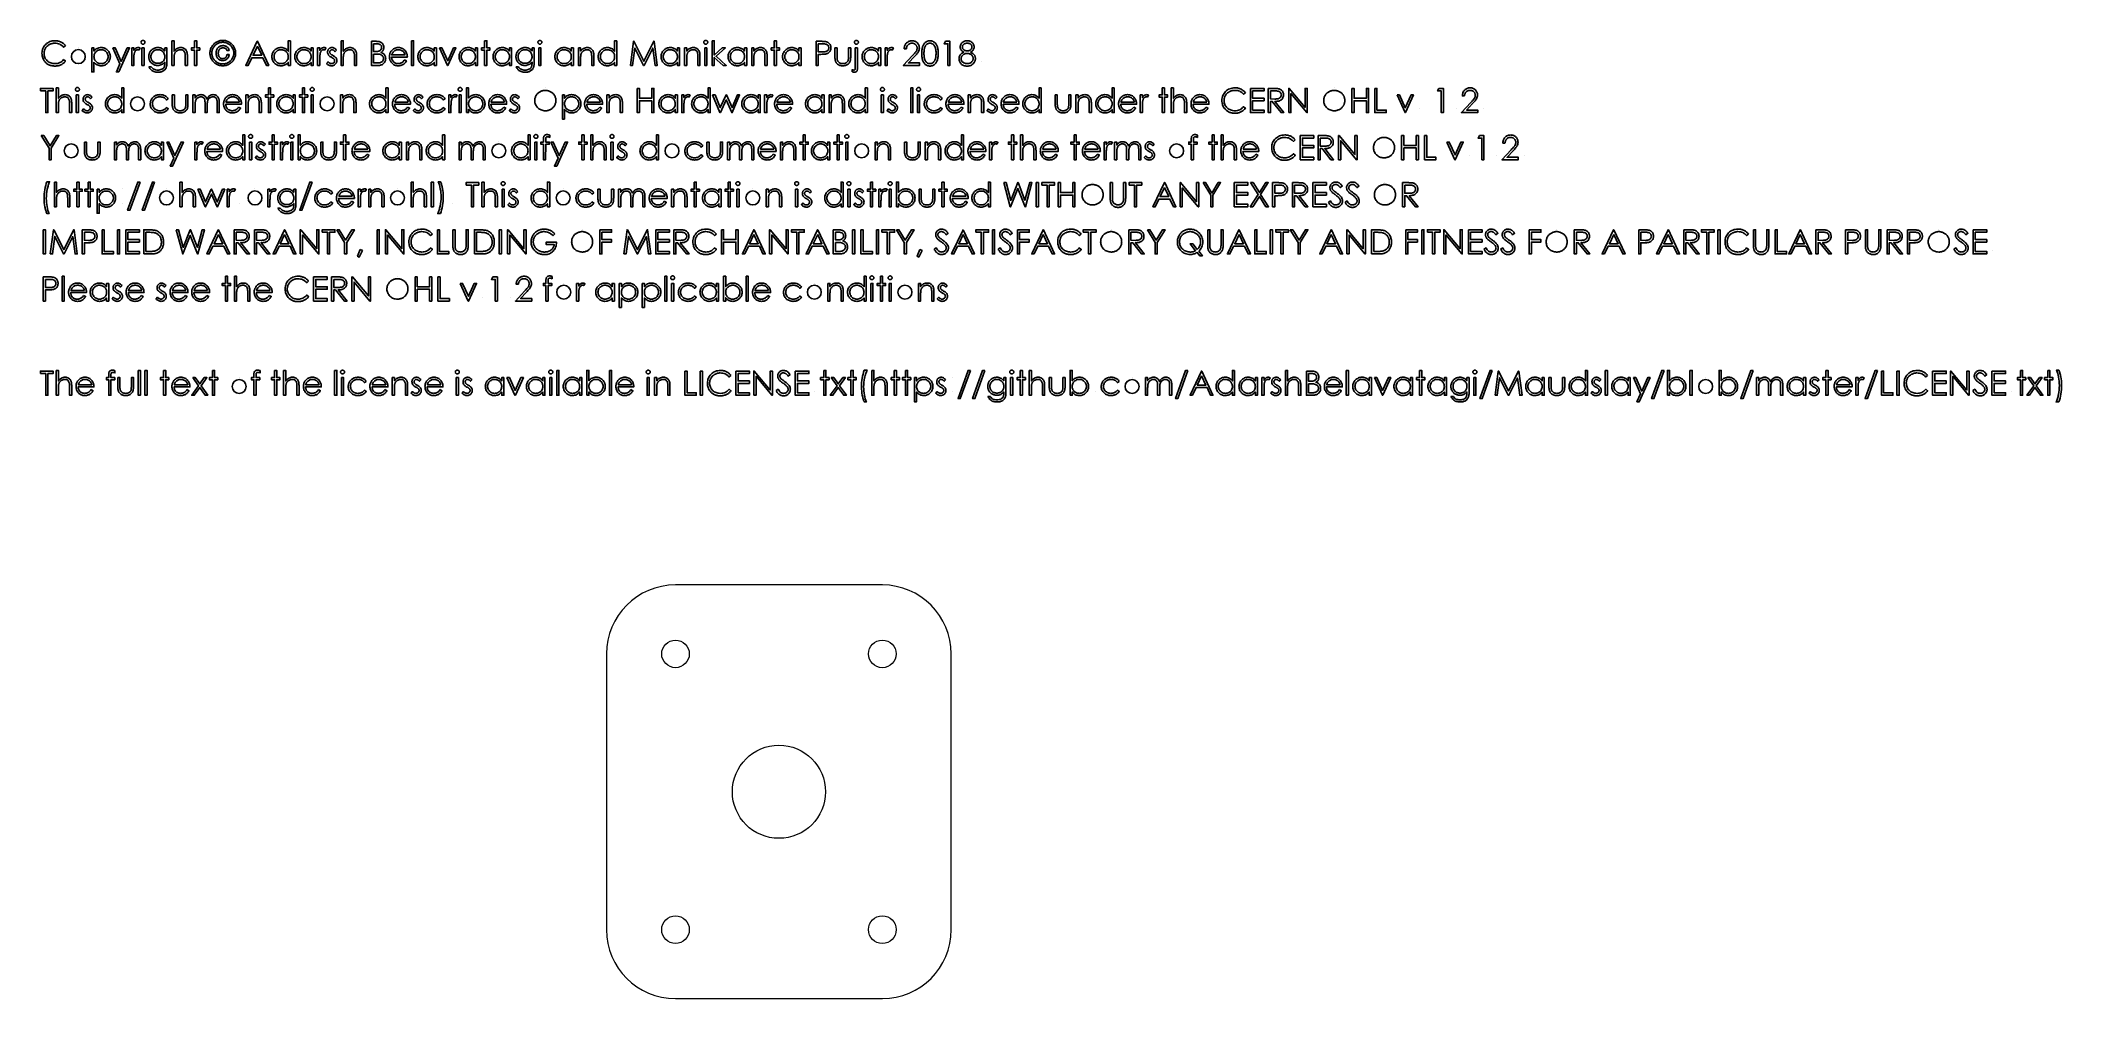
# Model space of a CAD drawing. Header units: millimetres. Extents: x 25 to 318, y 0 to 139.
import ezdxf

# ---------------------------------------------------------------- set-up
doc = ezdxf.new("R2010")
doc.units = ezdxf.units.MM

msp = doc.modelspace()

# ---------------------------------------------------------------- linework, layer by layer
at = {"color": 7, "linetype": 'Continuous'}
for p, q in [((30.3, 137.96), (30.3, 137.96)), ((161.28, 135.89), (161.28, 135.89)), ((98.01, 132.11), (98.01, 132.11)), ((212.43, 132.11), (212.43, 132.11)), ((38.87, 131.13), (38.87, 131.13)), ((66.37, 131.13), (66.37, 131.13)), ((224.81, 129.06), (224.81, 129.06)), ((230.15, 129.06), (230.15, 129.06)), ((234.15, 129.06), (234.15, 129.06)), ((29.26, 124.29), (29.26, 124.29)), ((91.28, 124.29), (91.28, 124.29)), ((116.41, 124.29), (116.41, 124.29)), ((143.91, 124.29), (143.91, 124.29)), ((189.59, 124.29), (189.59, 124.29)), ((219.65, 125.28), (219.65, 125.28)), ((232.04, 122.23), (232.04, 122.23)), ((236.03, 122.23), (236.03, 122.23)), ((240.03, 122.23), (240.03, 122.23)), ((36.67, 117.46), (36.67, 117.46)), ((43.08, 117.46), (43.08, 117.46)), ((55.92, 117.46), (55.92, 117.46)), ((76.6, 117.46), (76.6, 117.46)), ((100.61, 117.46), (100.61, 117.46)), ((128.12, 117.46), (128.12, 117.46)), ((177.38, 118.45), (177.38, 118.45)), ((219.79, 118.45), (219.79, 118.45)), ((36.67, 115.39), (36.67, 115.39)), ((53.72, 115.39), (53.72, 115.39)), ((84.55, 115.39), (84.55, 115.39)), ((103.35, 111.61), (103.35, 111.61)), ((180.08, 111.61), (180.08, 111.61)), ((244.69, 111.61), (244.69, 111.61)), ((300.11, 111.61), (300.11, 111.61)), ((307.96, 108.56), (307.96, 108.56)), ((76.56, 104.78), (76.56, 104.78)), ((100.7, 103.79), (100.7, 103.79)), ((137.05, 103.79), (137.05, 103.79)), ((150.19, 103.79), (150.19, 103.79)), ((88.94, 101.73), (88.94, 101.73)), ((92.94, 101.73), (92.94, 101.73)), ((53.63, 90.13), (53.63, 90.13)), ((137.13, 88.06), (137.13, 88.06)), ((157.1, 90.13), (157.1, 90.13)), ((157.1, 88.06), (157.1, 88.06)), ((177.79, 88.06), (177.79, 88.06)), ((183.13, 90.13), (183.13, 90.13)), ((266.32, 90.13), (266.32, 90.13)), ((310.7, 88.06), (310.7, 88.06))]:
    msp.add_line(p, q, dxfattribs=at)
at = {"color": 7, "linetype": 'Continuous', "lineweight": 15}
for p, q in [((146.91, 60), (116.91, 60)), ((106.91, 50), (106.91, 10)), ((156.91, 10), (156.91, 50)), ((116.91, 0), (146.91, 0))]:
    msp.add_line(p, q, dxfattribs=at)
at = {"color": 7, "linetype": 'Continuous', "flags": 128}
for points in [[(28.43, 138.21), (28.16, 138), (28.16, 138), (28.1, 138.07), (28.04, 138.14), (27.97, 138.2), (27.9, 138.26), (27.83, 138.31), (27.76, 138.36), (27.68, 138.4), (27.6, 138.44), (27.43, 138.5), (27.26, 138.55), (27.08, 138.58), (26.89, 138.59), (26.89, 138.59), (26.78, 138.58), (26.68, 138.57), (26.58, 138.56), (26.48, 138.54), (26.38, 138.51), (26.28, 138.48), (26.19, 138.43), (26.1, 138.39), (26.01, 138.34), (25.93, 138.28), (25.85, 138.22), (25.78, 138.16), (25.71, 138.09), (25.65, 138.01), (25.59, 137.94), (25.54, 137.86), (25.49, 137.77), (25.45, 137.68), (25.41, 137.59), (25.39, 137.5), (25.36, 137.4), (25.35, 137.31), (25.34, 137.21), (25.34, 137.1), (25.34, 137.1), (25.34, 136.95), (25.36, 136.8), (25.4, 136.66), (25.45, 136.52), (25.51, 136.39), (25.59, 136.27), (25.68, 136.16), (25.78, 136.05), (25.9, 135.95), (26.02, 135.86), (26.15, 135.79), (26.29, 135.73), (26.43, 135.69), (26.58, 135.65), (26.74, 135.63), (26.91, 135.63), (26.91, 135.63), (27.09, 135.63), (27.27, 135.66), (27.43, 135.71), (27.59, 135.77), (27.75, 135.85), (27.89, 135.95), (28.03, 136.07), (28.16, 136.21), (28.16, 136.21), (28.43, 136), (28.43, 136), (28.37, 135.92), (28.29, 135.84), (28.22, 135.76), (28.14, 135.69), (28.06, 135.62), (27.97, 135.56), (27.88, 135.51), (27.78, 135.46), (27.68, 135.41), (27.58, 135.37), (27.48, 135.34), (27.37, 135.31), (27.26, 135.29), (27.14, 135.28), (27.03, 135.27), (26.91, 135.27), (26.91, 135.27), (26.8, 135.27), (26.69, 135.28), (26.58, 135.29), (26.48, 135.31), (26.38, 135.33), (26.28, 135.35), (26.18, 135.38), (26.09, 135.42), (26, 135.46), (25.92, 135.51), (25.83, 135.56), (25.75, 135.61), (25.68, 135.67), (25.6, 135.73), (25.53, 135.8), (25.47, 135.88), (25.47, 135.88), (25.36, 136.01), (25.27, 136.15), (25.2, 136.3), (25.13, 136.45), (25.09, 136.61), (25.05, 136.77), (25.03, 136.95), (25.02, 137.13), (25.02, 137.13), (25.03, 137.32), (25.06, 137.5), (25.1, 137.67), (25.16, 137.83), (25.23, 137.99), (25.32, 138.14), (25.43, 138.29), (25.56, 138.42), (25.7, 138.54), (25.85, 138.65), (26, 138.74), (26.16, 138.81), (26.34, 138.87), (26.52, 138.91), (26.71, 138.94), (26.91, 138.95), (26.91, 138.95), (27.03, 138.94), (27.14, 138.93), (27.26, 138.92), (27.37, 138.9), (27.48, 138.87), (27.58, 138.84), (27.69, 138.8), (27.79, 138.75), (27.88, 138.7), (27.98, 138.65), (28.06, 138.59), (28.15, 138.52), (28.22, 138.45), (28.3, 138.38), (28.37, 138.3), (28.43, 138.21)], [(32.25, 137.91), (32.56, 137.91), (32.56, 137.91), (32.56, 137.44), (32.56, 137.44), (32.66, 137.57), (32.77, 137.67), (32.89, 137.76), (33.02, 137.83), (33.15, 137.89), (33.29, 137.93), (33.44, 137.95), (33.59, 137.96), (33.59, 137.96), (33.73, 137.95), (33.86, 137.93), (33.99, 137.9), (34.11, 137.86), (34.23, 137.81), (34.34, 137.74), (34.44, 137.66), (34.54, 137.57), (34.64, 137.47), (34.72, 137.37), (34.79, 137.26), (34.84, 137.15), (34.88, 137.03), (34.91, 136.9), (34.93, 136.78), (34.94, 136.64), (34.94, 136.64), (34.93, 136.51), (34.91, 136.37), (34.88, 136.25), (34.84, 136.13), (34.79, 136.01), (34.72, 135.9), (34.64, 135.8), (34.55, 135.7), (34.45, 135.61), (34.34, 135.53), (34.23, 135.46), (34.12, 135.41), (34, 135.37), (33.87, 135.34), (33.74, 135.32), (33.6, 135.31), (33.6, 135.31), (33.45, 135.32), (33.31, 135.34), (33.17, 135.38), (33.03, 135.44), (32.91, 135.51), (32.78, 135.6), (32.67, 135.7), (32.56, 135.82), (32.56, 135.82), (32.56, 134.41), (32.56, 134.41), (32.25, 134.41), (32.25, 134.41), (32.25, 137.91)], [(35.3, 137.91), (35.64, 137.91), (35.64, 137.91), (36.5, 135.95), (36.5, 135.95), (37.38, 137.91), (37.38, 137.91), (37.72, 137.91), (37.72, 137.91), (36.15, 134.41), (36.15, 134.41), (35.81, 134.41), (35.81, 134.41), (36.33, 135.57), (36.33, 135.57), (35.3, 137.91)], [(38.04, 137.91), (38.35, 137.91), (38.35, 137.91), (38.35, 137.54), (38.35, 137.54), (38.42, 137.64), (38.49, 137.73), (38.57, 137.8), (38.65, 137.86), (38.73, 137.9), (38.81, 137.93), (38.89, 137.95), (38.97, 137.96), (38.97, 137.96), (39.04, 137.95), (39.11, 137.94), (39.18, 137.91), (39.25, 137.87), (39.25, 137.87), (39.07, 137.6), (39.07, 137.6), (39.03, 137.62), (38.99, 137.63), (38.95, 137.64), (38.91, 137.64), (38.91, 137.64), (38.84, 137.64), (38.76, 137.61), (38.69, 137.57), (38.62, 137.51), (38.59, 137.47), (38.55, 137.43), (38.52, 137.39), (38.5, 137.34), (38.47, 137.28), (38.45, 137.23), (38.43, 137.16), (38.41, 137.09), (38.41, 137.09), (38.39, 137.03), (38.38, 136.96), (38.37, 136.87), (38.36, 136.77), (38.36, 136.65), (38.35, 136.52), (38.35, 136.37), (38.35, 136.22), (38.35, 136.22), (38.35, 135.36), (38.35, 135.36), (38.04, 135.36), (38.04, 135.36), (38.04, 137.91)], [(39.67, 138.99), (39.73, 138.99), (39.78, 138.97), (39.83, 138.95), (39.88, 138.91), (39.92, 138.87), (39.94, 138.82), (39.96, 138.77), (39.96, 138.72), (39.96, 138.72), (39.96, 138.67), (39.94, 138.62), (39.92, 138.57), (39.88, 138.53), (39.83, 138.5), (39.78, 138.47), (39.73, 138.46), (39.67, 138.45), (39.67, 138.45), (39.61, 138.46), (39.56, 138.47), (39.51, 138.5), (39.47, 138.53), (39.43, 138.57), (39.4, 138.62), (39.39, 138.67), (39.38, 138.72), (39.38, 138.72), (39.39, 138.77), (39.4, 138.82), (39.43, 138.87), (39.47, 138.91), (39.51, 138.95), (39.56, 138.97), (39.61, 138.99), (39.67, 138.99)], [(39.52, 137.91), (39.83, 137.91), (39.83, 137.91), (39.83, 135.36), (39.83, 135.36), (39.52, 135.36), (39.52, 135.36), (39.52, 137.91)], [(42.84, 137.91), (43.15, 137.91), (43.15, 137.91), (43.15, 135.88), (43.15, 135.88), (43.15, 135.75), (43.15, 135.63), (43.14, 135.52), (43.13, 135.42), (43.11, 135.33), (43.1, 135.24), (43.08, 135.17), (43.06, 135.1), (43.06, 135.1), (43.02, 135.01), (42.98, 134.93), (42.94, 134.86), (42.88, 134.79), (42.82, 134.72), (42.76, 134.66), (42.69, 134.61), (42.61, 134.56), (42.53, 134.51), (42.45, 134.48), (42.36, 134.44), (42.27, 134.42), (42.17, 134.4), (42.07, 134.38), (41.96, 134.37), (41.85, 134.37), (41.85, 134.37), (41.7, 134.37), (41.55, 134.39), (41.4, 134.42), (41.27, 134.46), (41.15, 134.51), (41.03, 134.57), (40.94, 134.64), (40.85, 134.71), (40.77, 134.8), (40.69, 134.91), (40.62, 135.03), (40.55, 135.18), (40.55, 135.18), (40.86, 135.18), (40.86, 135.18), (40.94, 135.06), (41.03, 134.96), (41.13, 134.87), (41.24, 134.8), (41.37, 134.75), (41.51, 134.71), (41.66, 134.69), (41.82, 134.68), (41.82, 134.68), (41.99, 134.69), (42.14, 134.71), (42.28, 134.75), (42.4, 134.8), (42.51, 134.87), (42.6, 134.94), (42.68, 135.02), (42.74, 135.11), (42.76, 135.16), (42.78, 135.21), (42.8, 135.28), (42.81, 135.35), (42.82, 135.43), (42.83, 135.52), (42.84, 135.61), (42.84, 135.71), (42.84, 135.71), (42.84, 135.85), (42.84, 135.85), (42.74, 135.73), (42.63, 135.64), (42.51, 135.55), (42.38, 135.48), (42.25, 135.43), (42.11, 135.39), (41.96, 135.36), (41.81, 135.36), (41.81, 135.36), (41.73, 135.36), (41.64, 135.37), (41.56, 135.38), (41.47, 135.4), (41.39, 135.42), (41.31, 135.45), (41.23, 135.49), (41.15, 135.53), (41.08, 135.58), (41.01, 135.62), (40.94, 135.68), (40.88, 135.73), (40.82, 135.79), (40.77, 135.86), (40.72, 135.93), (40.67, 136), (40.63, 136.07), (40.6, 136.15), (40.57, 136.23), (40.55, 136.31), (40.53, 136.39), (40.51, 136.47), (40.51, 136.56), (40.5, 136.64), (40.5, 136.64), (40.51, 136.73), (40.51, 136.82), (40.53, 136.9), (40.55, 136.98), (40.57, 137.06), (40.6, 137.14), (40.64, 137.22), (40.68, 137.3), (40.73, 137.37), (40.78, 137.44), (40.83, 137.51), (40.89, 137.57), (40.95, 137.63), (41.02, 137.68), (41.09, 137.74), (41.17, 137.78), (41.25, 137.82), (41.33, 137.86), (41.41, 137.89), (41.49, 137.91), (41.57, 137.93), (41.65, 137.95), (41.74, 137.96), (41.82, 137.96), (41.82, 137.96), (41.97, 137.95), (42.1, 137.93), (42.23, 137.9), (42.36, 137.85), (42.48, 137.79), (42.6, 137.7), (42.72, 137.59), (42.84, 137.47), (42.84, 137.47), (42.84, 137.91)], [(43.87, 138.95), (44.18, 138.95), (44.18, 138.95), (44.18, 137.43), (44.18, 137.43), (44.29, 137.55), (44.4, 137.66), (44.51, 137.75), (44.63, 137.83), (44.75, 137.88), (44.88, 137.93), (45.02, 137.95), (45.16, 137.96), (45.16, 137.96), (45.3, 137.95), (45.43, 137.92), (45.56, 137.88), (45.67, 137.81), (45.78, 137.74), (45.87, 137.65), (45.94, 137.54), (46.01, 137.43), (46.03, 137.36), (46.05, 137.29), (46.07, 137.2), (46.09, 137.11), (46.1, 137.01), (46.11, 136.91), (46.11, 136.79), (46.11, 136.66), (46.11, 136.66), (46.11, 135.36), (46.11, 135.36), (45.8, 135.36), (45.8, 135.36), (45.8, 136.56), (45.8, 136.56), (45.8, 136.66), (45.8, 136.76), (45.79, 136.85), (45.79, 136.92), (45.78, 136.99), (45.78, 137.05), (45.77, 137.1), (45.76, 137.14), (45.76, 137.14), (45.72, 137.26), (45.67, 137.36), (45.61, 137.45), (45.53, 137.52), (45.44, 137.57), (45.34, 137.61), (45.23, 137.64), (45.1, 137.64), (45.1, 137.64), (45.02, 137.64), (44.95, 137.63), (44.88, 137.62), (44.81, 137.6), (44.74, 137.57), (44.68, 137.54), (44.61, 137.5), (44.55, 137.45), (44.49, 137.4), (44.44, 137.35), (44.39, 137.29), (44.35, 137.23), (44.31, 137.17), (44.28, 137.11), (44.25, 137.04), (44.23, 136.97), (44.23, 136.97), (44.22, 136.92), (44.21, 136.86), (44.2, 136.78), (44.19, 136.7), (44.19, 136.61), (44.19, 136.51), (44.18, 136.4), (44.18, 136.28), (44.18, 136.28), (44.18, 135.36), (44.18, 135.36), (43.87, 135.36), (43.87, 135.36), (43.87, 138.95)], [(47.14, 138.95), (47.46, 138.95), (47.46, 138.95), (47.46, 137.91), (47.46, 137.91), (47.91, 137.91), (47.91, 137.91), (47.91, 137.6), (47.91, 137.6), (47.46, 137.6), (47.46, 137.6), (47.46, 135.36), (47.46, 135.36), (47.14, 135.36), (47.14, 135.36), (47.14, 137.6), (47.14, 137.6), (46.7, 137.6), (46.7, 137.6), (46.7, 137.91), (46.7, 137.91), (47.14, 137.91), (47.14, 137.91), (47.14, 138.95)], [(53.11, 137.15), (53.11, 137.03), (53.1, 136.91), (53.08, 136.79), (53.05, 136.67), (53.01, 136.56), (52.97, 136.45), (52.92, 136.34), (52.86, 136.23), (52.8, 136.13), (52.73, 136.03), (52.65, 135.94), (52.57, 135.85), (52.48, 135.77), (52.39, 135.69), (52.29, 135.62), (52.18, 135.56), (52.07, 135.5), (51.96, 135.45), (51.85, 135.41), (51.73, 135.37), (51.62, 135.35), (51.5, 135.33), (51.38, 135.32), (51.25, 135.31), (51.25, 135.31), (51.13, 135.32), (51.01, 135.33), (50.89, 135.35), (50.77, 135.37), (50.65, 135.41), (50.54, 135.45), (50.43, 135.5), (50.32, 135.56), (50.21, 135.62), (50.11, 135.69), (50.02, 135.77), (49.93, 135.85), (49.85, 135.94), (49.77, 136.03), (49.7, 136.13), (49.64, 136.23), (49.58, 136.34), (49.53, 136.45), (49.49, 136.56), (49.45, 136.68), (49.42, 136.79), (49.4, 136.91), (49.39, 137.03), (49.39, 137.15), (49.39, 137.15), (49.39, 137.27), (49.4, 137.4), (49.42, 137.51), (49.45, 137.63), (49.49, 137.74), (49.53, 137.85), (49.58, 137.96), (49.64, 138.07), (49.7, 138.18), (49.77, 138.27), (49.85, 138.37), (49.93, 138.45), (50.02, 138.53), (50.11, 138.61), (50.21, 138.68), (50.32, 138.74), (50.43, 138.8), (50.54, 138.85), (50.65, 138.89), (50.77, 138.93), (50.89, 138.96), (51.01, 138.98), (51.13, 138.99), (51.25, 138.99), (51.25, 138.99), (51.38, 138.99), (51.5, 138.98), (51.62, 138.96), (51.73, 138.93), (51.85, 138.89), (51.96, 138.85), (52.07, 138.8), (52.18, 138.74), (52.29, 138.68), (52.39, 138.61), (52.48, 138.53), (52.57, 138.45), (52.65, 138.37), (52.73, 138.27), (52.8, 138.18), (52.86, 138.07), (52.92, 137.96), (52.97, 137.85), (53.01, 137.74), (53.05, 137.63), (53.08, 137.51), (53.1, 137.4), (53.11, 137.27), (53.11, 137.15)], [(52.84, 137.15), (52.84, 137.26), (52.83, 137.36), (52.81, 137.46), (52.79, 137.56), (52.76, 137.66), (52.72, 137.75), (52.68, 137.84), (52.63, 137.94), (52.57, 138.02), (52.51, 138.11), (52.45, 138.19), (52.38, 138.26), (52.3, 138.33), (52.22, 138.4), (52.14, 138.46), (52.05, 138.51), (51.95, 138.56), (51.86, 138.6), (51.76, 138.64), (51.66, 138.67), (51.56, 138.69), (51.46, 138.71), (51.36, 138.72), (51.25, 138.72), (51.25, 138.72), (51.14, 138.72), (51.04, 138.71), (50.94, 138.69), (50.84, 138.67), (50.74, 138.64), (50.64, 138.6), (50.55, 138.56), (50.45, 138.51), (50.36, 138.46), (50.28, 138.4), (50.2, 138.33), (50.12, 138.26), (50.05, 138.19), (49.99, 138.11), (49.93, 138.02), (49.87, 137.93), (49.82, 137.84), (49.78, 137.75), (49.74, 137.65), (49.71, 137.56), (49.69, 137.46), (49.67, 137.36), (49.66, 137.26), (49.66, 137.15), (49.66, 137.15), (49.66, 137.05), (49.67, 136.94), (49.69, 136.84), (49.71, 136.74), (49.74, 136.65), (49.78, 136.55), (49.82, 136.46), (49.87, 136.36), (49.93, 136.28), (49.99, 136.19), (50.05, 136.11), (50.12, 136.04), (50.2, 135.97), (50.28, 135.91), (50.36, 135.84), (50.45, 135.79), (50.55, 135.74), (50.64, 135.7), (50.74, 135.66), (50.84, 135.63), (50.94, 135.61), (51.04, 135.59), (51.15, 135.58), (51.25, 135.58), (51.25, 135.58), (51.36, 135.58), (51.46, 135.59), (51.56, 135.61), (51.66, 135.63), (51.76, 135.66), (51.86, 135.7), (51.95, 135.74), (52.05, 135.79), (52.14, 135.84), (52.22, 135.91), (52.3, 135.97), (52.38, 136.04), (52.45, 136.11), (52.51, 136.19), (52.57, 136.28), (52.63, 136.36), (52.68, 136.46), (52.72, 136.55), (52.76, 136.65), (52.79, 136.74), (52.81, 136.84), (52.83, 136.94), (52.84, 137.05), (52.84, 137.15)], [(52.17, 137.51), (51.86, 137.51), (51.86, 137.51), (51.82, 137.6), (51.78, 137.69), (51.73, 137.76), (51.66, 137.81), (51.59, 137.86), (51.5, 137.89), (51.4, 137.91), (51.28, 137.91), (51.28, 137.91), (51.21, 137.91), (51.14, 137.9), (51.07, 137.89), (51, 137.86), (50.94, 137.83), (50.89, 137.8), (50.84, 137.76), (50.79, 137.71), (50.74, 137.66), (50.7, 137.6), (50.67, 137.53), (50.65, 137.46), (50.63, 137.39), (50.61, 137.3), (50.6, 137.21), (50.6, 137.12), (50.6, 137.12), (50.6, 137.03), (50.61, 136.94), (50.62, 136.86), (50.64, 136.79), (50.67, 136.72), (50.7, 136.65), (50.74, 136.59), (50.78, 136.54), (50.83, 136.5), (50.88, 136.45), (50.93, 136.42), (50.99, 136.39), (51.05, 136.37), (51.11, 136.36), (51.18, 136.35), (51.25, 136.34), (51.25, 136.34), (51.31, 136.35), (51.37, 136.35), (51.42, 136.36), (51.47, 136.38), (51.52, 136.4), (51.57, 136.43), (51.61, 136.45), (51.65, 136.49), (51.69, 136.53), (51.72, 136.57), (51.76, 136.62), (51.78, 136.67), (51.81, 136.73), (51.83, 136.79), (51.84, 136.86), (51.86, 136.93), (51.86, 136.93), (52.17, 136.93), (52.17, 136.93), (52.16, 136.83), (52.14, 136.74), (52.11, 136.66), (52.07, 136.58), (52.03, 136.5), (51.99, 136.43), (51.94, 136.37), (51.88, 136.3), (51.81, 136.25), (51.75, 136.2), (51.67, 136.16), (51.6, 136.13), (51.52, 136.11), (51.44, 136.09), (51.36, 136.08), (51.27, 136.07), (51.27, 136.07), (51.16, 136.08), (51.06, 136.09), (50.96, 136.11), (50.87, 136.14), (50.78, 136.18), (50.7, 136.23), (50.62, 136.29), (50.55, 136.35), (50.49, 136.43), (50.44, 136.51), (50.39, 136.59), (50.35, 136.69), (50.32, 136.79), (50.3, 136.89), (50.29, 137.01), (50.29, 137.13), (50.29, 137.13), (50.29, 137.25), (50.3, 137.37), (50.32, 137.49), (50.35, 137.59), (50.39, 137.69), (50.44, 137.78), (50.5, 137.86), (50.56, 137.94), (50.64, 138.01), (50.71, 138.06), (50.79, 138.11), (50.88, 138.16), (50.97, 138.19), (51.07, 138.21), (51.17, 138.22), (51.27, 138.23), (51.27, 138.23), (51.37, 138.23), (51.46, 138.22), (51.55, 138.2), (51.63, 138.18), (51.7, 138.15), (51.78, 138.12), (51.84, 138.08), (51.9, 138.03), (51.96, 137.98), (52.01, 137.93), (52.05, 137.87), (52.09, 137.8), (52.12, 137.74), (52.14, 137.67), (52.16, 137.59), (52.17, 137.51)], [(56.3, 138.86), (57.91, 135.36), (57.91, 135.36), (57.57, 135.36), (57.57, 135.36), (57.05, 136.48), (57.05, 136.48), (55.47, 136.48), (55.47, 136.48), (54.94, 135.36), (54.94, 135.36), (54.59, 135.36), (54.59, 135.36), (56.25, 138.86), (56.25, 138.86), (56.3, 138.86)], [(56.27, 138.17), (55.64, 136.84), (55.64, 136.84), (56.89, 136.84), (56.89, 136.84), (56.27, 138.17)], [(61.05, 138.95), (61.05, 135.36), (61.05, 135.36), (60.74, 135.36), (60.74, 135.36), (60.74, 135.8), (60.74, 135.8), (60.63, 135.68), (60.52, 135.58), (60.4, 135.5), (60.27, 135.43), (60.13, 135.38), (59.99, 135.34), (59.85, 135.32), (59.7, 135.31), (59.7, 135.31), (59.56, 135.32), (59.43, 135.34), (59.3, 135.37), (59.18, 135.41), (59.07, 135.46), (58.96, 135.53), (58.85, 135.61), (58.75, 135.7), (58.66, 135.8), (58.58, 135.9), (58.52, 136.01), (58.46, 136.13), (58.42, 136.25), (58.39, 136.37), (58.37, 136.51), (58.36, 136.64), (58.36, 136.64), (58.37, 136.78), (58.39, 136.9), (58.42, 137.03), (58.46, 137.15), (58.52, 137.26), (58.58, 137.37), (58.66, 137.47), (58.76, 137.57), (58.86, 137.66), (58.96, 137.74), (59.07, 137.81), (59.19, 137.86), (59.31, 137.9), (59.44, 137.93), (59.57, 137.95), (59.71, 137.96), (59.71, 137.96), (59.86, 137.95), (60.01, 137.93), (60.15, 137.88), (60.28, 137.82), (60.41, 137.75), (60.53, 137.66), (60.64, 137.55), (60.74, 137.42), (60.74, 137.42), (60.74, 138.95), (60.74, 138.95), (61.05, 138.95)], [(64.38, 137.91), (64.38, 135.36), (64.38, 135.36), (64.06, 135.36), (64.06, 135.36), (64.06, 135.8), (64.06, 135.8), (63.95, 135.68), (63.84, 135.58), (63.72, 135.5), (63.59, 135.43), (63.45, 135.38), (63.32, 135.34), (63.17, 135.32), (63.02, 135.31), (63.02, 135.31), (62.88, 135.32), (62.75, 135.34), (62.63, 135.37), (62.5, 135.41), (62.39, 135.46), (62.28, 135.53), (62.17, 135.61), (62.07, 135.7), (61.98, 135.8), (61.9, 135.9), (61.84, 136.01), (61.78, 136.13), (61.74, 136.25), (61.71, 136.37), (61.69, 136.51), (61.68, 136.64), (61.68, 136.64), (61.69, 136.78), (61.71, 136.9), (61.74, 137.03), (61.78, 137.15), (61.84, 137.26), (61.9, 137.37), (61.98, 137.47), (62.08, 137.57), (62.18, 137.66), (62.28, 137.74), (62.4, 137.81), (62.51, 137.86), (62.63, 137.9), (62.76, 137.93), (62.89, 137.95), (63.03, 137.96), (63.03, 137.96), (63.18, 137.95), (63.33, 137.93), (63.47, 137.89), (63.61, 137.83), (63.73, 137.76), (63.85, 137.67), (63.96, 137.57), (64.06, 137.44), (64.06, 137.44), (64.06, 137.91), (64.06, 137.91), (64.38, 137.91)], [(65, 137.91), (65.32, 137.91), (65.32, 137.91), (65.32, 137.54), (65.32, 137.54), (65.39, 137.64), (65.46, 137.73), (65.54, 137.8), (65.61, 137.86), (65.69, 137.9), (65.78, 137.93), (65.86, 137.95), (65.94, 137.96), (65.94, 137.96), (66.01, 137.95), (66.07, 137.94), (66.14, 137.91), (66.21, 137.87), (66.21, 137.87), (66.04, 137.6), (66.04, 137.6), (66, 137.62), (65.95, 137.63), (65.92, 137.64), (65.88, 137.64), (65.88, 137.64), (65.81, 137.64), (65.73, 137.61), (65.66, 137.57), (65.59, 137.51), (65.55, 137.47), (65.52, 137.43), (65.49, 137.39), (65.46, 137.34), (65.44, 137.28), (65.41, 137.23), (65.39, 137.16), (65.37, 137.09), (65.37, 137.09), (65.36, 137.03), (65.35, 136.96), (65.34, 136.87), (65.33, 136.77), (65.33, 136.65), (65.32, 136.52), (65.32, 136.37), (65.32, 136.22), (65.32, 136.22), (65.32, 135.36), (65.32, 135.36), (65, 135.36), (65, 135.36), (65, 137.91)], [(67.74, 137.59), (67.53, 137.38), (67.53, 137.38), (67.47, 137.44), (67.42, 137.49), (67.36, 137.54), (67.3, 137.58), (67.25, 137.61), (67.19, 137.63), (67.14, 137.64), (67.09, 137.64), (67.09, 137.64), (67.02, 137.64), (66.96, 137.62), (66.9, 137.59), (66.85, 137.54), (66.81, 137.49), (66.78, 137.43), (66.76, 137.37), (66.75, 137.3), (66.75, 137.3), (66.76, 137.24), (66.78, 137.18), (66.8, 137.12), (66.84, 137.07), (66.84, 137.07), (66.86, 137.04), (66.9, 137.01), (66.93, 136.98), (66.97, 136.95), (67.02, 136.91), (67.08, 136.88), (67.14, 136.84), (67.21, 136.8), (67.21, 136.8), (67.29, 136.76), (67.36, 136.71), (67.43, 136.67), (67.49, 136.62), (67.54, 136.58), (67.59, 136.53), (67.63, 136.49), (67.67, 136.45), (67.67, 136.45), (67.72, 136.36), (67.76, 136.26), (67.78, 136.16), (67.79, 136.05), (67.79, 136.05), (67.78, 135.97), (67.77, 135.9), (67.76, 135.83), (67.73, 135.76), (67.7, 135.7), (67.66, 135.64), (67.62, 135.58), (67.57, 135.53), (67.52, 135.48), (67.46, 135.43), (67.4, 135.4), (67.33, 135.37), (67.26, 135.34), (67.19, 135.32), (67.11, 135.31), (67.04, 135.31), (67.04, 135.31), (66.93, 135.32), (66.83, 135.33), (66.73, 135.36), (66.63, 135.4), (66.53, 135.45), (66.45, 135.51), (66.37, 135.58), (66.3, 135.66), (66.3, 135.66), (66.51, 135.89), (66.51, 135.89), (66.57, 135.83), (66.63, 135.78), (66.7, 135.73), (66.76, 135.69), (66.82, 135.66), (66.89, 135.64), (66.95, 135.63), (67.02, 135.63), (67.02, 135.63), (67.11, 135.63), (67.19, 135.66), (67.27, 135.69), (67.34, 135.75), (67.4, 135.81), (67.44, 135.88), (67.46, 135.96), (67.47, 136.04), (67.47, 136.04), (67.47, 136.1), (67.45, 136.17), (67.42, 136.23), (67.39, 136.28), (67.39, 136.28), (67.36, 136.31), (67.33, 136.34), (67.29, 136.37), (67.25, 136.4), (67.19, 136.43), (67.13, 136.47), (67.07, 136.51), (67, 136.54), (67, 136.54), (66.92, 136.59), (66.85, 136.63), (66.78, 136.68), (66.72, 136.72), (66.67, 136.76), (66.63, 136.81), (66.59, 136.85), (66.56, 136.89), (66.56, 136.89), (66.51, 136.98), (66.47, 137.08), (66.45, 137.18), (66.44, 137.29), (66.44, 137.29), (66.44, 137.36), (66.45, 137.43), (66.47, 137.49), (66.48, 137.55), (66.51, 137.61), (66.54, 137.67), (66.58, 137.72), (66.62, 137.77), (66.67, 137.81), (66.72, 137.85), (66.77, 137.88), (66.83, 137.91), (66.89, 137.93), (66.95, 137.95), (67.02, 137.96), (67.09, 137.96), (67.09, 137.96), (67.17, 137.95), (67.25, 137.94), (67.33, 137.91), (67.41, 137.87), (67.49, 137.82), (67.58, 137.75), (67.66, 137.68), (67.74, 137.59)], [(68.41, 138.95), (68.73, 138.95), (68.73, 138.95), (68.73, 137.43), (68.73, 137.43), (68.83, 137.55), (68.94, 137.66), (69.05, 137.75), (69.17, 137.83), (69.3, 137.88), (69.43, 137.93), (69.56, 137.95), (69.7, 137.96), (69.7, 137.96), (69.84, 137.95), (69.98, 137.92), (70.1, 137.88), (70.22, 137.81), (70.32, 137.74), (70.41, 137.65), (70.49, 137.54), (70.55, 137.43), (70.58, 137.36), (70.6, 137.29), (70.62, 137.2), (70.63, 137.11), (70.64, 137.01), (70.65, 136.91), (70.66, 136.79), (70.66, 136.66), (70.66, 136.66), (70.66, 135.36), (70.66, 135.36), (70.34, 135.36), (70.34, 135.36), (70.34, 136.56), (70.34, 136.56), (70.34, 136.66), (70.34, 136.76), (70.34, 136.85), (70.33, 136.92), (70.33, 136.99), (70.32, 137.05), (70.32, 137.1), (70.31, 137.14), (70.31, 137.14), (70.27, 137.26), (70.22, 137.36), (70.16, 137.45), (70.08, 137.52), (69.99, 137.57), (69.89, 137.61), (69.77, 137.64), (69.65, 137.64), (69.65, 137.64), (69.57, 137.64), (69.5, 137.63), (69.42, 137.62), (69.35, 137.6), (69.29, 137.57), (69.22, 137.54), (69.16, 137.5), (69.1, 137.45), (69.04, 137.4), (68.99, 137.35), (68.94, 137.29), (68.89, 137.23), (68.86, 137.17), (68.83, 137.11), (68.8, 137.04), (68.78, 136.97), (68.78, 136.97), (68.76, 136.92), (68.76, 136.86), (68.75, 136.78), (68.74, 136.7), (68.73, 136.61), (68.73, 136.51), (68.73, 136.4), (68.73, 136.28), (68.73, 136.28), (68.73, 135.36), (68.73, 135.36), (68.41, 135.36), (68.41, 135.36), (68.41, 138.95)], [(72.81, 138.86), (73.49, 138.86), (73.49, 138.86), (73.59, 138.85), (73.69, 138.85), (73.78, 138.84), (73.86, 138.83), (73.94, 138.82), (74.01, 138.8), (74.07, 138.78), (74.13, 138.76), (74.23, 138.7), (74.33, 138.63), (74.41, 138.55), (74.48, 138.45), (74.53, 138.34), (74.57, 138.23), (74.6, 138.11), (74.61, 137.99), (74.61, 137.99), (74.6, 137.87), (74.58, 137.76), (74.55, 137.66), (74.5, 137.56), (74.45, 137.47), (74.38, 137.38), (74.29, 137.31), (74.2, 137.24), (74.2, 137.24), (74.32, 137.2), (74.42, 137.14), (74.51, 137.09), (74.59, 137.03), (74.65, 136.96), (74.71, 136.89), (74.76, 136.81), (74.8, 136.73), (74.83, 136.64), (74.86, 136.55), (74.87, 136.45), (74.88, 136.35), (74.88, 136.35), (74.87, 136.25), (74.86, 136.15), (74.83, 136.06), (74.8, 135.97), (74.76, 135.88), (74.7, 135.8), (74.64, 135.72), (74.57, 135.64), (74.49, 135.58), (74.41, 135.52), (74.32, 135.47), (74.22, 135.43), (74.11, 135.4), (74, 135.37), (73.88, 135.36), (73.76, 135.36), (73.76, 135.36), (72.81, 135.36), (72.81, 135.36), (72.81, 138.86)], [(73.13, 138.5), (73.13, 137.38), (73.13, 137.38), (73.34, 137.38), (73.34, 137.38), (73.43, 137.38), (73.52, 137.38), (73.59, 137.39), (73.67, 137.39), (73.74, 137.4), (73.8, 137.41), (73.85, 137.43), (73.9, 137.44), (73.99, 137.48), (74.06, 137.53), (74.13, 137.59), (74.19, 137.66), (74.23, 137.73), (74.27, 137.81), (74.29, 137.89), (74.29, 137.98), (74.29, 137.98), (74.29, 138.04), (74.28, 138.1), (74.27, 138.15), (74.25, 138.2), (74.22, 138.24), (74.19, 138.28), (74.16, 138.32), (74.11, 138.36), (74.07, 138.39), (74.01, 138.42), (73.95, 138.44), (73.89, 138.46), (73.81, 138.48), (73.73, 138.49), (73.64, 138.5), (73.55, 138.5), (73.55, 138.5), (73.13, 138.5)], [(77.6, 136.16), (77.88, 136.02), (77.88, 136.02), (77.81, 135.9), (77.74, 135.8), (77.66, 135.7), (77.58, 135.62), (77.49, 135.55), (77.39, 135.49), (77.29, 135.43), (77.19, 135.39), (77.08, 135.36), (76.96, 135.33), (76.83, 135.32), (76.7, 135.31), (76.7, 135.31), (76.55, 135.32), (76.41, 135.34), (76.28, 135.37), (76.16, 135.41), (76.05, 135.47), (75.94, 135.54), (75.84, 135.62), (75.75, 135.72), (75.67, 135.82), (75.61, 135.92), (75.55, 136.03), (75.5, 136.15), (75.46, 136.26), (75.43, 136.38), (75.42, 136.5), (75.41, 136.63), (75.41, 136.63), (75.42, 136.75), (75.43, 136.86), (75.46, 136.97), (75.49, 137.08), (75.53, 137.19), (75.58, 137.29), (75.64, 137.39), (75.71, 137.48), (75.71, 137.48), (75.81, 137.59), (75.91, 137.69), (76.02, 137.77), (76.14, 137.84), (76.27, 137.89), (76.41, 137.93), (76.56, 137.95), (76.71, 137.96), (76.71, 137.96), (76.87, 137.95), (77.01, 137.93), (77.16, 137.89), (77.29, 137.83), (77.41, 137.76), (77.53, 137.68), (77.64, 137.57), (77.74, 137.46), (77.74, 137.46), (77.8, 137.36), (77.86, 137.27), (77.91, 137.16), (77.94, 137.06), (77.97, 136.94), (78, 136.82), (78.01, 136.7), (78.02, 136.57), (78.02, 136.57), (75.73, 136.57), (75.73, 136.57), (75.73, 136.47), (75.75, 136.37), (75.77, 136.28), (75.8, 136.19), (75.84, 136.11), (75.89, 136.03), (75.94, 135.96), (76, 135.89), (76.07, 135.83), (76.14, 135.77), (76.22, 135.73), (76.3, 135.69), (76.38, 135.66), (76.47, 135.64), (76.56, 135.63), (76.66, 135.63), (76.66, 135.63), (76.75, 135.63), (76.85, 135.64), (76.94, 135.66), (77.03, 135.69), (77.11, 135.72), (77.19, 135.76), (77.27, 135.8), (77.33, 135.84), (77.4, 135.9), (77.46, 135.97), (77.53, 136.06), (77.6, 136.16)], [(78.6, 138.95), (78.91, 138.95), (78.91, 138.95), (78.91, 135.36), (78.91, 135.36), (78.6, 135.36), (78.6, 135.36), (78.6, 138.95)], [(82.23, 137.91), (82.23, 135.36), (82.23, 135.36), (81.92, 135.36), (81.92, 135.36), (81.92, 135.8), (81.92, 135.8), (81.81, 135.68), (81.7, 135.58), (81.58, 135.5), (81.45, 135.43), (81.31, 135.38), (81.17, 135.34), (81.03, 135.32), (80.88, 135.31), (80.88, 135.31), (80.74, 135.32), (80.61, 135.34), (80.48, 135.37), (80.36, 135.41), (80.25, 135.46), (80.14, 135.53), (80.03, 135.61), (79.93, 135.7), (79.84, 135.8), (79.76, 135.9), (79.69, 136.01), (79.64, 136.13), (79.6, 136.25), (79.57, 136.37), (79.55, 136.51), (79.54, 136.64), (79.54, 136.64), (79.55, 136.78), (79.57, 136.9), (79.6, 137.03), (79.64, 137.15), (79.7, 137.26), (79.76, 137.37), (79.84, 137.47), (79.94, 137.57), (80.04, 137.66), (80.14, 137.74), (80.25, 137.81), (80.37, 137.86), (80.49, 137.9), (80.62, 137.93), (80.75, 137.95), (80.89, 137.96), (80.89, 137.96), (81.04, 137.95), (81.19, 137.93), (81.33, 137.89), (81.46, 137.83), (81.59, 137.76), (81.71, 137.67), (81.82, 137.57), (81.92, 137.44), (81.92, 137.44), (81.92, 137.91), (81.92, 137.91), (82.23, 137.91)], [(82.68, 137.91), (83.02, 137.91), (83.02, 137.91), (83.87, 136.05), (83.87, 136.05), (84.72, 137.91), (84.72, 137.91), (85.06, 137.91), (85.06, 137.91), (83.89, 135.36), (83.89, 135.36), (83.85, 135.36), (83.85, 135.36), (82.68, 137.91)], [(88.2, 137.91), (88.2, 135.36), (88.2, 135.36), (87.89, 135.36), (87.89, 135.36), (87.89, 135.8), (87.89, 135.8), (87.78, 135.68), (87.67, 135.58), (87.54, 135.5), (87.42, 135.43), (87.28, 135.38), (87.14, 135.34), (87, 135.32), (86.84, 135.31), (86.84, 135.31), (86.71, 135.32), (86.58, 135.34), (86.45, 135.37), (86.33, 135.41), (86.22, 135.46), (86.11, 135.53), (86, 135.61), (85.9, 135.7), (85.81, 135.8), (85.73, 135.9), (85.66, 136.01), (85.61, 136.13), (85.56, 136.25), (85.53, 136.37), (85.52, 136.51), (85.51, 136.64), (85.51, 136.64), (85.52, 136.78), (85.53, 136.9), (85.57, 137.03), (85.61, 137.15), (85.66, 137.26), (85.73, 137.37), (85.81, 137.47), (85.9, 137.57), (86, 137.66), (86.11, 137.74), (86.22, 137.81), (86.34, 137.86), (86.46, 137.9), (86.59, 137.93), (86.72, 137.95), (86.85, 137.96), (86.85, 137.96), (87.01, 137.95), (87.16, 137.93), (87.3, 137.89), (87.43, 137.83), (87.56, 137.76), (87.68, 137.67), (87.79, 137.57), (87.89, 137.44), (87.89, 137.44), (87.89, 137.91), (87.89, 137.91), (88.2, 137.91)], [(89.23, 138.95), (89.55, 138.95), (89.55, 138.95), (89.55, 137.91), (89.55, 137.91), (90, 137.91), (90, 137.91), (90, 137.6), (90, 137.6), (89.55, 137.6), (89.55, 137.6), (89.55, 135.36), (89.55, 135.36), (89.23, 135.36), (89.23, 135.36), (89.23, 137.6), (89.23, 137.6), (88.79, 137.6), (88.79, 137.6), (88.79, 137.91), (88.79, 137.91), (89.23, 137.91), (89.23, 137.91), (89.23, 138.95)], [(93.14, 137.91), (93.14, 135.36), (93.14, 135.36), (92.82, 135.36), (92.82, 135.36), (92.82, 135.8), (92.82, 135.8), (92.72, 135.68), (92.6, 135.58), (92.48, 135.5), (92.35, 135.43), (92.22, 135.38), (92.08, 135.34), (91.93, 135.32), (91.78, 135.31), (91.78, 135.31), (91.64, 135.32), (91.51, 135.34), (91.39, 135.37), (91.27, 135.41), (91.15, 135.46), (91.04, 135.53), (90.94, 135.61), (90.84, 135.7), (90.74, 135.8), (90.67, 135.9), (90.6, 136.01), (90.54, 136.13), (90.5, 136.25), (90.47, 136.37), (90.45, 136.51), (90.45, 136.64), (90.45, 136.64), (90.45, 136.78), (90.47, 136.9), (90.5, 137.03), (90.54, 137.15), (90.6, 137.26), (90.67, 137.37), (90.75, 137.47), (90.84, 137.57), (90.94, 137.66), (91.05, 137.74), (91.16, 137.81), (91.27, 137.86), (91.4, 137.9), (91.52, 137.93), (91.65, 137.95), (91.79, 137.96), (91.79, 137.96), (91.95, 137.95), (92.09, 137.93), (92.23, 137.89), (92.37, 137.83), (92.49, 137.76), (92.61, 137.67), (92.72, 137.57), (92.82, 137.44), (92.82, 137.44), (92.82, 137.91), (92.82, 137.91), (93.14, 137.91)], [(96.1, 137.91), (96.41, 137.91), (96.41, 137.91), (96.41, 135.88), (96.41, 135.88), (96.41, 135.75), (96.41, 135.63), (96.4, 135.52), (96.39, 135.42), (96.38, 135.33), (96.36, 135.24), (96.34, 135.17), (96.32, 135.1), (96.32, 135.1), (96.29, 135.01), (96.24, 134.93), (96.2, 134.86), (96.15, 134.79), (96.09, 134.72), (96.02, 134.66), (95.95, 134.61), (95.88, 134.56), (95.8, 134.51), (95.71, 134.48), (95.62, 134.44), (95.53, 134.42), (95.43, 134.4), (95.33, 134.38), (95.23, 134.37), (95.12, 134.37), (95.12, 134.37), (94.96, 134.37), (94.81, 134.39), (94.67, 134.42), (94.53, 134.46), (94.41, 134.51), (94.3, 134.57), (94.2, 134.64), (94.11, 134.71), (94.03, 134.8), (93.95, 134.91), (93.88, 135.03), (93.81, 135.18), (93.81, 135.18), (94.13, 135.18), (94.13, 135.18), (94.2, 135.06), (94.29, 134.96), (94.4, 134.87), (94.51, 134.8), (94.63, 134.75), (94.77, 134.71), (94.92, 134.69), (95.09, 134.68), (95.09, 134.68), (95.25, 134.69), (95.4, 134.71), (95.54, 134.75), (95.66, 134.8), (95.77, 134.87), (95.87, 134.94), (95.94, 135.02), (96, 135.11), (96.02, 135.16), (96.04, 135.21), (96.06, 135.28), (96.07, 135.35), (96.09, 135.43), (96.09, 135.52), (96.1, 135.61), (96.1, 135.71), (96.1, 135.71), (96.1, 135.85), (96.1, 135.85), (96, 135.73), (95.89, 135.64), (95.77, 135.55), (95.65, 135.48), (95.51, 135.43), (95.37, 135.39), (95.23, 135.36), (95.08, 135.36), (95.08, 135.36), (94.99, 135.36), (94.9, 135.37), (94.82, 135.38), (94.74, 135.4), (94.65, 135.42), (94.57, 135.45), (94.49, 135.49), (94.41, 135.53), (94.34, 135.58), (94.27, 135.62), (94.2, 135.68), (94.14, 135.73), (94.08, 135.79), (94.03, 135.86), (93.98, 135.93), (93.94, 136), (93.9, 136.07), (93.86, 136.15), (93.83, 136.23), (93.81, 136.31), (93.79, 136.39), (93.78, 136.47), (93.77, 136.56), (93.77, 136.64), (93.77, 136.64), (93.77, 136.73), (93.78, 136.82), (93.79, 136.9), (93.81, 136.98), (93.83, 137.06), (93.87, 137.14), (93.9, 137.22), (93.94, 137.3), (93.99, 137.37), (94.04, 137.44), (94.09, 137.51), (94.15, 137.57), (94.22, 137.63), (94.28, 137.68), (94.35, 137.74), (94.43, 137.78), (94.51, 137.82), (94.59, 137.86), (94.67, 137.89), (94.75, 137.91), (94.83, 137.93), (94.92, 137.95), (95, 137.96), (95.09, 137.96), (95.09, 137.96), (95.23, 137.95), (95.36, 137.93), (95.5, 137.9), (95.62, 137.85), (95.74, 137.79), (95.87, 137.7), (95.98, 137.59), (96.1, 137.47), (96.1, 137.47), (96.1, 137.91)], [(97.24, 138.99), (97.3, 138.99), (97.35, 138.97), (97.4, 138.95), (97.45, 138.91), (97.49, 138.87), (97.51, 138.82), (97.53, 138.77), (97.54, 138.72), (97.54, 138.72), (97.53, 138.67), (97.51, 138.62), (97.49, 138.57), (97.45, 138.53), (97.4, 138.5), (97.35, 138.47), (97.3, 138.46), (97.24, 138.45), (97.24, 138.45), (97.18, 138.46), (97.13, 138.47), (97.08, 138.5), (97.04, 138.53), (97, 138.57), (96.97, 138.62), (96.96, 138.67), (96.95, 138.72), (96.95, 138.72), (96.96, 138.77), (96.97, 138.82), (97, 138.87), (97.04, 138.91), (97.08, 138.95), (97.13, 138.97), (97.18, 138.99), (97.24, 138.99)], [(97.09, 137.91), (97.4, 137.91), (97.4, 137.91), (97.4, 135.36), (97.4, 135.36), (97.09, 135.36), (97.09, 135.36), (97.09, 137.91)], [(102.11, 137.91), (102.11, 135.36), (102.11, 135.36), (101.8, 135.36), (101.8, 135.36), (101.8, 135.8), (101.8, 135.8), (101.69, 135.68), (101.58, 135.58), (101.45, 135.5), (101.33, 135.43), (101.19, 135.38), (101.05, 135.34), (100.91, 135.32), (100.75, 135.31), (100.75, 135.31), (100.62, 135.32), (100.49, 135.34), (100.36, 135.37), (100.24, 135.41), (100.13, 135.46), (100.02, 135.53), (99.91, 135.61), (99.81, 135.7), (99.72, 135.8), (99.64, 135.9), (99.57, 136.01), (99.52, 136.13), (99.47, 136.25), (99.44, 136.37), (99.43, 136.51), (99.42, 136.64), (99.42, 136.64), (99.43, 136.78), (99.44, 136.9), (99.48, 137.03), (99.52, 137.15), (99.57, 137.26), (99.64, 137.37), (99.72, 137.47), (99.81, 137.57), (99.92, 137.66), (100.02, 137.74), (100.13, 137.81), (100.25, 137.86), (100.37, 137.9), (100.5, 137.93), (100.63, 137.95), (100.76, 137.96), (100.76, 137.96), (100.92, 137.95), (101.07, 137.93), (101.21, 137.89), (101.34, 137.83), (101.47, 137.76), (101.59, 137.67), (101.7, 137.57), (101.8, 137.44), (101.8, 137.44), (101.8, 137.91), (101.8, 137.91), (102.11, 137.91)], [(102.83, 137.91), (103.14, 137.91), (103.14, 137.91), (103.14, 137.45), (103.14, 137.45), (103.25, 137.58), (103.36, 137.68), (103.47, 137.77), (103.59, 137.84), (103.71, 137.89), (103.84, 137.93), (103.98, 137.95), (104.12, 137.96), (104.12, 137.96), (104.26, 137.95), (104.39, 137.92), (104.52, 137.88), (104.63, 137.81), (104.74, 137.74), (104.83, 137.64), (104.91, 137.54), (104.97, 137.42), (104.99, 137.36), (105.01, 137.29), (105.03, 137.2), (105.05, 137.11), (105.06, 137.01), (105.07, 136.9), (105.07, 136.79), (105.07, 136.66), (105.07, 136.66), (105.07, 135.36), (105.07, 135.36), (104.76, 135.36), (104.76, 135.36), (104.76, 136.56), (104.76, 136.56), (104.76, 136.66), (104.76, 136.76), (104.75, 136.85), (104.75, 136.92), (104.75, 136.99), (104.74, 137.05), (104.73, 137.1), (104.72, 137.14), (104.72, 137.14), (104.69, 137.26), (104.64, 137.36), (104.57, 137.45), (104.5, 137.52), (104.41, 137.57), (104.31, 137.61), (104.19, 137.64), (104.06, 137.64), (104.06, 137.64), (103.99, 137.64), (103.91, 137.63), (103.84, 137.62), (103.77, 137.6), (103.7, 137.57), (103.64, 137.54), (103.57, 137.5), (103.51, 137.45), (103.45, 137.4), (103.4, 137.35), (103.35, 137.29), (103.31, 137.23), (103.27, 137.17), (103.24, 137.11), (103.21, 137.04), (103.19, 136.97), (103.19, 136.97), (103.18, 136.92), (103.17, 136.85), (103.16, 136.78), (103.16, 136.7), (103.15, 136.61), (103.15, 136.51), (103.15, 136.4), (103.14, 136.28), (103.14, 136.28), (103.14, 135.36), (103.14, 135.36), (102.83, 135.36), (102.83, 135.36), (102.83, 137.91)], [(108.39, 138.95), (108.39, 135.36), (108.39, 135.36), (108.08, 135.36), (108.08, 135.36), (108.08, 135.8), (108.08, 135.8), (107.97, 135.68), (107.86, 135.58), (107.74, 135.5), (107.61, 135.43), (107.47, 135.38), (107.33, 135.34), (107.19, 135.32), (107.04, 135.31), (107.04, 135.31), (106.9, 135.32), (106.77, 135.34), (106.64, 135.37), (106.52, 135.41), (106.41, 135.46), (106.3, 135.53), (106.19, 135.61), (106.09, 135.7), (106, 135.8), (105.92, 135.9), (105.85, 136.01), (105.8, 136.13), (105.76, 136.25), (105.73, 136.37), (105.71, 136.51), (105.7, 136.64), (105.7, 136.64), (105.71, 136.78), (105.73, 136.9), (105.76, 137.03), (105.8, 137.15), (105.86, 137.26), (105.92, 137.37), (106, 137.47), (106.1, 137.57), (106.2, 137.66), (106.3, 137.74), (106.41, 137.81), (106.53, 137.86), (106.65, 137.9), (106.78, 137.93), (106.91, 137.95), (107.05, 137.96), (107.05, 137.96), (107.2, 137.95), (107.35, 137.93), (107.49, 137.88), (107.62, 137.82), (107.75, 137.75), (107.87, 137.66), (107.98, 137.55), (108.08, 137.42), (108.08, 137.42), (108.08, 138.95), (108.08, 138.95), (108.39, 138.95)], [(110.37, 135.36), (110.83, 138.86), (110.83, 138.86), (110.88, 138.86), (110.88, 138.86), (112.32, 135.98), (112.32, 135.98), (113.76, 138.86), (113.76, 138.86), (113.81, 138.86), (113.81, 138.86), (114.27, 135.36), (114.27, 135.36), (113.96, 135.36), (113.96, 135.36), (113.62, 137.87), (113.62, 137.87), (112.36, 135.36), (112.36, 135.36), (112.29, 135.36), (112.29, 135.36), (111.02, 137.88), (111.02, 137.88), (110.69, 135.36), (110.69, 135.36), (110.37, 135.36)], [(117.5, 137.91), (117.5, 135.36), (117.5, 135.36), (117.19, 135.36), (117.19, 135.36), (117.19, 135.8), (117.19, 135.8), (117.08, 135.68), (116.97, 135.58), (116.84, 135.5), (116.72, 135.43), (116.58, 135.38), (116.44, 135.34), (116.3, 135.32), (116.14, 135.31), (116.14, 135.31), (116.01, 135.32), (115.88, 135.34), (115.75, 135.37), (115.63, 135.41), (115.52, 135.46), (115.41, 135.53), (115.3, 135.61), (115.2, 135.7), (115.11, 135.8), (115.03, 135.9), (114.96, 136.01), (114.91, 136.13), (114.87, 136.25), (114.84, 136.37), (114.82, 136.51), (114.81, 136.64), (114.81, 136.64), (114.82, 136.78), (114.84, 136.9), (114.87, 137.03), (114.91, 137.15), (114.97, 137.26), (115.03, 137.37), (115.11, 137.47), (115.21, 137.57), (115.31, 137.66), (115.41, 137.74), (115.52, 137.81), (115.64, 137.86), (115.76, 137.9), (115.89, 137.93), (116.02, 137.95), (116.15, 137.96), (116.15, 137.96), (116.31, 137.95), (116.46, 137.93), (116.6, 137.89), (116.73, 137.83), (116.86, 137.76), (116.98, 137.67), (117.09, 137.57), (117.19, 137.44), (117.19, 137.44), (117.19, 137.91), (117.19, 137.91), (117.5, 137.91)], [(118.22, 137.91), (118.54, 137.91), (118.54, 137.91), (118.54, 137.45), (118.54, 137.45), (118.64, 137.58), (118.75, 137.68), (118.86, 137.77), (118.98, 137.84), (119.1, 137.89), (119.23, 137.93), (119.37, 137.95), (119.51, 137.96), (119.51, 137.96), (119.65, 137.95), (119.78, 137.92), (119.91, 137.88), (120.02, 137.81), (120.13, 137.74), (120.22, 137.64), (120.3, 137.54), (120.36, 137.42), (120.38, 137.36), (120.4, 137.29), (120.42, 137.2), (120.44, 137.11), (120.45, 137.01), (120.46, 136.9), (120.46, 136.79), (120.46, 136.66), (120.46, 136.66), (120.46, 135.36), (120.46, 135.36), (120.15, 135.36), (120.15, 135.36), (120.15, 136.56), (120.15, 136.56), (120.15, 136.66), (120.15, 136.76), (120.15, 136.85), (120.14, 136.92), (120.14, 136.99), (120.13, 137.05), (120.12, 137.1), (120.11, 137.14), (120.11, 137.14), (120.08, 137.26), (120.03, 137.36), (119.97, 137.45), (119.89, 137.52), (119.8, 137.57), (119.7, 137.61), (119.58, 137.64), (119.45, 137.64), (119.45, 137.64), (119.38, 137.64), (119.3, 137.63), (119.23, 137.62), (119.16, 137.6), (119.09, 137.57), (119.03, 137.54), (118.97, 137.5), (118.9, 137.45), (118.85, 137.4), (118.79, 137.35), (118.75, 137.29), (118.7, 137.23), (118.67, 137.17), (118.63, 137.11), (118.61, 137.04), (118.58, 136.97), (118.58, 136.97), (118.57, 136.92), (118.56, 136.85), (118.55, 136.78), (118.55, 136.7), (118.54, 136.61), (118.54, 136.51), (118.54, 136.4), (118.54, 136.28), (118.54, 136.28), (118.54, 135.36), (118.54, 135.36), (118.22, 135.36), (118.22, 135.36), (118.22, 137.91)], [(121.29, 138.99), (121.35, 138.99), (121.41, 138.97), (121.46, 138.95), (121.5, 138.91), (121.54, 138.87), (121.57, 138.82), (121.58, 138.77), (121.59, 138.72), (121.59, 138.72), (121.58, 138.67), (121.57, 138.62), (121.54, 138.57), (121.5, 138.53), (121.46, 138.5), (121.41, 138.47), (121.35, 138.46), (121.29, 138.45), (121.29, 138.45), (121.24, 138.46), (121.18, 138.47), (121.13, 138.5), (121.09, 138.53), (121.05, 138.57), (121.03, 138.62), (121.01, 138.67), (121, 138.72), (121, 138.72), (121.01, 138.77), (121.03, 138.82), (121.05, 138.87), (121.09, 138.91), (121.13, 138.95), (121.18, 138.97), (121.24, 138.99), (121.29, 138.99)], [(121.14, 137.91), (121.45, 137.91), (121.45, 137.91), (121.45, 135.36), (121.45, 135.36), (121.14, 135.36), (121.14, 135.36), (121.14, 137.91)], [(122.21, 138.95), (122.53, 138.95), (122.53, 138.95), (122.53, 136.87), (122.53, 136.87), (123.69, 137.91), (123.69, 137.91), (124.14, 137.91), (124.14, 137.91), (122.79, 136.7), (122.79, 136.7), (124.28, 135.36), (124.28, 135.36), (123.83, 135.36), (123.83, 135.36), (122.53, 136.53), (122.53, 136.53), (122.53, 135.36), (122.53, 135.36), (122.21, 135.36), (122.21, 135.36), (122.21, 138.95)], [(127.24, 137.91), (127.24, 135.36), (127.24, 135.36), (126.93, 135.36), (126.93, 135.36), (126.93, 135.8), (126.93, 135.8), (126.82, 135.68), (126.7, 135.58), (126.58, 135.5), (126.45, 135.43), (126.32, 135.38), (126.18, 135.34), (126.03, 135.32), (125.88, 135.31), (125.88, 135.31), (125.75, 135.32), (125.62, 135.34), (125.49, 135.37), (125.37, 135.41), (125.26, 135.46), (125.14, 135.53), (125.04, 135.61), (124.94, 135.7), (124.85, 135.8), (124.77, 135.9), (124.7, 136.01), (124.65, 136.13), (124.6, 136.25), (124.57, 136.37), (124.55, 136.51), (124.55, 136.64), (124.55, 136.64), (124.55, 136.78), (124.57, 136.9), (124.6, 137.03), (124.65, 137.15), (124.7, 137.26), (124.77, 137.37), (124.85, 137.47), (124.94, 137.57), (125.04, 137.66), (125.15, 137.74), (125.26, 137.81), (125.38, 137.86), (125.5, 137.9), (125.62, 137.93), (125.76, 137.95), (125.89, 137.96), (125.89, 137.96), (126.05, 137.95), (126.2, 137.93), (126.34, 137.89), (126.47, 137.83), (126.6, 137.76), (126.71, 137.67), (126.82, 137.57), (126.93, 137.44), (126.93, 137.44), (126.93, 137.91), (126.93, 137.91), (127.24, 137.91)], [(127.96, 137.91), (128.27, 137.91), (128.27, 137.91), (128.27, 137.45), (128.27, 137.45), (128.38, 137.58), (128.48, 137.68), (128.6, 137.77), (128.72, 137.84), (128.84, 137.89), (128.97, 137.93), (129.11, 137.95), (129.25, 137.96), (129.25, 137.96), (129.39, 137.95), (129.52, 137.92), (129.65, 137.88), (129.76, 137.81), (129.87, 137.74), (129.96, 137.64), (130.03, 137.54), (130.09, 137.42), (130.12, 137.36), (130.14, 137.29), (130.16, 137.2), (130.18, 137.11), (130.19, 137.01), (130.2, 136.9), (130.2, 136.79), (130.2, 136.66), (130.2, 136.66), (130.2, 135.36), (130.2, 135.36), (129.89, 135.36), (129.89, 135.36), (129.89, 136.56), (129.89, 136.56), (129.89, 136.66), (129.89, 136.76), (129.88, 136.85), (129.88, 136.92), (129.87, 136.99), (129.87, 137.05), (129.86, 137.1), (129.85, 137.14), (129.85, 137.14), (129.82, 137.26), (129.77, 137.36), (129.7, 137.45), (129.63, 137.52), (129.54, 137.57), (129.43, 137.61), (129.32, 137.64), (129.19, 137.64), (129.19, 137.64), (129.12, 137.64), (129.04, 137.63), (128.97, 137.62), (128.9, 137.6), (128.83, 137.57), (128.77, 137.54), (128.7, 137.5), (128.64, 137.45), (128.58, 137.4), (128.53, 137.35), (128.48, 137.29), (128.44, 137.23), (128.4, 137.17), (128.37, 137.11), (128.34, 137.04), (128.32, 136.97), (128.32, 136.97), (128.31, 136.92), (128.3, 136.85), (128.29, 136.78), (128.28, 136.7), (128.28, 136.61), (128.28, 136.51), (128.27, 136.4), (128.27, 136.28), (128.27, 136.28), (128.27, 135.36), (128.27, 135.36), (127.96, 135.36), (127.96, 135.36), (127.96, 137.91)], [(131.23, 138.95), (131.55, 138.95), (131.55, 138.95), (131.55, 137.91), (131.55, 137.91), (132, 137.91), (132, 137.91), (132, 137.6), (132, 137.6), (131.55, 137.6), (131.55, 137.6), (131.55, 135.36), (131.55, 135.36), (131.23, 135.36), (131.23, 135.36), (131.23, 137.6), (131.23, 137.6), (130.79, 137.6), (130.79, 137.6), (130.79, 137.91), (130.79, 137.91), (131.23, 137.91), (131.23, 137.91), (131.23, 138.95)], [(135.14, 137.91), (135.14, 135.36), (135.14, 135.36), (134.82, 135.36), (134.82, 135.36), (134.82, 135.8), (134.82, 135.8), (134.72, 135.68), (134.6, 135.58), (134.48, 135.5), (134.35, 135.43), (134.22, 135.38), (134.08, 135.34), (133.93, 135.32), (133.78, 135.31), (133.78, 135.31), (133.64, 135.32), (133.51, 135.34), (133.39, 135.37), (133.27, 135.41), (133.15, 135.46), (133.04, 135.53), (132.94, 135.61), (132.84, 135.7), (132.74, 135.8), (132.67, 135.9), (132.6, 136.01), (132.54, 136.13), (132.5, 136.25), (132.47, 136.37), (132.45, 136.51), (132.45, 136.64), (132.45, 136.64), (132.45, 136.78), (132.47, 136.9), (132.5, 137.03), (132.54, 137.15), (132.6, 137.26), (132.67, 137.37), (132.75, 137.47), (132.84, 137.57), (132.94, 137.66), (133.05, 137.74), (133.16, 137.81), (133.27, 137.86), (133.4, 137.9), (133.52, 137.93), (133.65, 137.95), (133.79, 137.96), (133.79, 137.96), (133.95, 137.95), (134.09, 137.93), (134.23, 137.89), (134.37, 137.83), (134.49, 137.76), (134.61, 137.67), (134.72, 137.57), (134.82, 137.44), (134.82, 137.44), (134.82, 137.91), (134.82, 137.91), (135.14, 137.91)], [(137.29, 138.86), (137.98, 138.86), (137.98, 138.86), (138.12, 138.86), (138.25, 138.85), (138.37, 138.85), (138.47, 138.84), (138.57, 138.84), (138.65, 138.83), (138.72, 138.82), (138.78, 138.8), (138.78, 138.8), (138.85, 138.78), (138.92, 138.76), (138.98, 138.73), (139.04, 138.69), (139.1, 138.65), (139.16, 138.6), (139.21, 138.55), (139.26, 138.5), (139.3, 138.44), (139.34, 138.38), (139.37, 138.31), (139.4, 138.24), (139.42, 138.16), (139.43, 138.09), (139.44, 138), (139.45, 137.92), (139.45, 137.92), (139.44, 137.83), (139.43, 137.75), (139.42, 137.67), (139.4, 137.6), (139.37, 137.53), (139.34, 137.46), (139.3, 137.4), (139.26, 137.34), (139.21, 137.28), (139.16, 137.23), (139.1, 137.19), (139.04, 137.15), (138.97, 137.11), (138.9, 137.08), (138.83, 137.05), (138.75, 137.03), (138.75, 137.03), (138.68, 137.02), (138.6, 137), (138.51, 136.99), (138.41, 136.99), (138.29, 136.98), (138.16, 136.98), (138.01, 136.97), (137.86, 136.97), (137.86, 136.97), (137.61, 136.97), (137.61, 136.97), (137.61, 135.36), (137.61, 135.36), (137.29, 135.36), (137.29, 135.36), (137.29, 138.86)], [(137.61, 138.5), (137.61, 137.33), (137.61, 137.33), (138.22, 137.32), (138.22, 137.32), (138.31, 137.32), (138.39, 137.33), (138.47, 137.33), (138.54, 137.34), (138.61, 137.35), (138.66, 137.36), (138.72, 137.37), (138.76, 137.39), (138.84, 137.42), (138.92, 137.47), (138.98, 137.53), (139.03, 137.59), (139.08, 137.67), (139.11, 137.75), (139.13, 137.83), (139.13, 137.92), (139.13, 137.92), (139.13, 138), (139.11, 138.08), (139.08, 138.16), (139.03, 138.23), (138.98, 138.3), (138.92, 138.35), (138.85, 138.4), (138.77, 138.44), (138.73, 138.45), (138.68, 138.46), (138.62, 138.47), (138.56, 138.48), (138.49, 138.49), (138.42, 138.49), (138.33, 138.5), (138.25, 138.5), (138.25, 138.5), (137.61, 138.5)], [(140.03, 137.91), (140.34, 137.91), (140.34, 137.91), (140.34, 136.73), (140.34, 136.73), (140.34, 136.62), (140.35, 136.53), (140.35, 136.44), (140.36, 136.36), (140.36, 136.29), (140.37, 136.23), (140.38, 136.18), (140.39, 136.13), (140.39, 136.13), (140.41, 136.07), (140.44, 136.02), (140.47, 135.97), (140.5, 135.92), (140.54, 135.88), (140.58, 135.83), (140.63, 135.8), (140.68, 135.76), (140.79, 135.7), (140.91, 135.66), (141.04, 135.63), (141.18, 135.63), (141.18, 135.63), (141.32, 135.63), (141.45, 135.66), (141.57, 135.7), (141.67, 135.76), (141.77, 135.83), (141.84, 135.91), (141.91, 136), (141.95, 136.1), (141.95, 136.1), (141.96, 136.15), (141.97, 136.2), (141.98, 136.26), (141.99, 136.33), (142, 136.42), (142, 136.51), (142, 136.61), (142, 136.73), (142, 136.73), (142, 137.91), (142, 137.91), (142.32, 137.91), (142.32, 137.91), (142.32, 136.67), (142.32, 136.67), (142.32, 136.54), (142.31, 136.42), (142.3, 136.31), (142.29, 136.21), (142.27, 136.11), (142.25, 136.03), (142.22, 135.95), (142.19, 135.88), (142.16, 135.81), (142.12, 135.75), (142.08, 135.69), (142.03, 135.64), (141.98, 135.59), (141.93, 135.54), (141.87, 135.5), (141.81, 135.46), (141.75, 135.43), (141.68, 135.4), (141.6, 135.37), (141.53, 135.35), (141.44, 135.33), (141.36, 135.32), (141.27, 135.31), (141.18, 135.31), (141.18, 135.31), (141.08, 135.31), (140.99, 135.32), (140.91, 135.33), (140.82, 135.35), (140.75, 135.37), (140.67, 135.4), (140.6, 135.43), (140.54, 135.46), (140.48, 135.5), (140.42, 135.54), (140.36, 135.59), (140.31, 135.64), (140.27, 135.7), (140.23, 135.75), (140.19, 135.82), (140.16, 135.88), (140.13, 135.95), (140.1, 136.03), (140.08, 136.12), (140.06, 136.22), (140.05, 136.32), (140.04, 136.44), (140.03, 136.56), (140.03, 136.69), (140.03, 136.69), (140.03, 137.91)], [(142.99, 137.91), (143.3, 137.91), (143.3, 137.91), (143.3, 134.98), (143.3, 134.98), (143.3, 134.9), (143.3, 134.83), (143.29, 134.77), (143.28, 134.7), (143.26, 134.65), (143.24, 134.6), (143.22, 134.55), (143.2, 134.51), (143.17, 134.48), (143.14, 134.45), (143.1, 134.43), (143.07, 134.41), (143.03, 134.39), (142.99, 134.38), (142.94, 134.37), (142.9, 134.37), (142.9, 134.37), (142.81, 134.37), (142.73, 134.39), (142.64, 134.41), (142.54, 134.45), (142.54, 134.45), (142.54, 134.75), (142.54, 134.75), (142.6, 134.72), (142.66, 134.7), (142.71, 134.69), (142.76, 134.68), (142.76, 134.68), (142.82, 134.69), (142.87, 134.71), (142.92, 134.74), (142.95, 134.79), (142.95, 134.79), (142.97, 134.84), (142.98, 134.9), (142.99, 134.98), (142.99, 135.08), (142.99, 135.08), (142.99, 137.91)], [(143.15, 138.99), (143.21, 138.99), (143.26, 138.97), (143.31, 138.95), (143.35, 138.91), (143.39, 138.87), (143.42, 138.82), (143.43, 138.77), (143.44, 138.72), (143.44, 138.72), (143.43, 138.67), (143.42, 138.62), (143.39, 138.57), (143.35, 138.53), (143.31, 138.5), (143.26, 138.47), (143.21, 138.46), (143.15, 138.45), (143.15, 138.45), (143.09, 138.46), (143.03, 138.47), (142.99, 138.5), (142.94, 138.53), (142.9, 138.57), (142.88, 138.62), (142.86, 138.67), (142.86, 138.72), (142.86, 138.72), (142.86, 138.77), (142.88, 138.82), (142.9, 138.87), (142.94, 138.91), (142.99, 138.95), (143.03, 138.97), (143.09, 138.99), (143.15, 138.99)], [(146.67, 137.91), (146.67, 135.36), (146.67, 135.36), (146.36, 135.36), (146.36, 135.36), (146.36, 135.8), (146.36, 135.8), (146.25, 135.68), (146.13, 135.58), (146.01, 135.5), (145.88, 135.43), (145.75, 135.38), (145.61, 135.34), (145.46, 135.32), (145.31, 135.31), (145.31, 135.31), (145.18, 135.32), (145.05, 135.34), (144.92, 135.37), (144.8, 135.41), (144.68, 135.46), (144.57, 135.53), (144.47, 135.61), (144.37, 135.7), (144.28, 135.8), (144.2, 135.9), (144.13, 136.01), (144.08, 136.13), (144.03, 136.25), (144, 136.37), (143.98, 136.51), (143.98, 136.64), (143.98, 136.64), (143.98, 136.78), (144, 136.9), (144.03, 137.03), (144.08, 137.15), (144.13, 137.26), (144.2, 137.37), (144.28, 137.47), (144.37, 137.57), (144.47, 137.66), (144.58, 137.74), (144.69, 137.81), (144.81, 137.86), (144.93, 137.9), (145.05, 137.93), (145.19, 137.95), (145.32, 137.96), (145.32, 137.96), (145.48, 137.95), (145.63, 137.93), (145.77, 137.89), (145.9, 137.83), (146.03, 137.76), (146.14, 137.67), (146.25, 137.57), (146.36, 137.44), (146.36, 137.44), (146.36, 137.91), (146.36, 137.91), (146.67, 137.91)], [(147.3, 137.91), (147.61, 137.91), (147.61, 137.91), (147.61, 137.54), (147.61, 137.54), (147.68, 137.64), (147.76, 137.73), (147.83, 137.8), (147.91, 137.86), (147.99, 137.9), (148.07, 137.93), (148.15, 137.95), (148.24, 137.96), (148.24, 137.96), (148.3, 137.95), (148.37, 137.94), (148.44, 137.91), (148.51, 137.87), (148.51, 137.87), (148.34, 137.6), (148.34, 137.6), (148.29, 137.62), (148.25, 137.63), (148.21, 137.64), (148.18, 137.64), (148.18, 137.64), (148.1, 137.64), (148.03, 137.61), (147.96, 137.57), (147.88, 137.51), (147.85, 137.47), (147.82, 137.43), (147.79, 137.39), (147.76, 137.34), (147.73, 137.28), (147.71, 137.23), (147.69, 137.16), (147.67, 137.09), (147.67, 137.09), (147.66, 137.03), (147.64, 136.96), (147.63, 136.87), (147.63, 136.77), (147.62, 136.65), (147.62, 136.52), (147.61, 136.37), (147.61, 136.22), (147.61, 136.22), (147.61, 135.36), (147.61, 135.36), (147.3, 135.36), (147.3, 135.36), (147.3, 137.91)], [(150.39, 137.78), (150.08, 137.78), (150.08, 137.78), (150.09, 137.9), (150.11, 138.02), (150.13, 138.14), (150.17, 138.24), (150.22, 138.35), (150.28, 138.44), (150.34, 138.53), (150.42, 138.62), (150.5, 138.69), (150.59, 138.76), (150.68, 138.82), (150.78, 138.86), (150.89, 138.9), (150.99, 138.93), (151.1, 138.94), (151.22, 138.95), (151.22, 138.95), (151.34, 138.94), (151.45, 138.93), (151.55, 138.9), (151.65, 138.87), (151.74, 138.82), (151.83, 138.77), (151.91, 138.71), (151.99, 138.64), (152.06, 138.56), (152.11, 138.47), (152.16, 138.39), (152.21, 138.3), (152.24, 138.21), (152.26, 138.11), (152.27, 138.01), (152.28, 137.91), (152.28, 137.91), (152.27, 137.76), (152.24, 137.62), (152.2, 137.48), (152.13, 137.35), (152.09, 137.28), (152.04, 137.21), (151.99, 137.13), (151.92, 137.05), (151.85, 136.96), (151.76, 136.86), (151.67, 136.76), (151.57, 136.65), (151.57, 136.65), (150.7, 135.72), (150.7, 135.72), (152.32, 135.72), (152.32, 135.72), (152.32, 135.36), (152.32, 135.36), (149.95, 135.36), (149.95, 135.36), (151.3, 136.8), (151.3, 136.8), (151.4, 136.91), (151.49, 137.01), (151.57, 137.1), (151.64, 137.18), (151.71, 137.25), (151.76, 137.32), (151.8, 137.39), (151.84, 137.44), (151.89, 137.55), (151.93, 137.65), (151.96, 137.76), (151.96, 137.88), (151.96, 137.88), (151.96, 137.95), (151.95, 138.02), (151.93, 138.08), (151.91, 138.15), (151.88, 138.21), (151.84, 138.27), (151.8, 138.32), (151.74, 138.38), (151.69, 138.43), (151.63, 138.47), (151.57, 138.5), (151.5, 138.53), (151.43, 138.56), (151.36, 138.57), (151.28, 138.58), (151.21, 138.59), (151.21, 138.59), (151.12, 138.58), (151.05, 138.57), (150.97, 138.56), (150.9, 138.53), (150.83, 138.5), (150.77, 138.47), (150.71, 138.42), (150.65, 138.37), (150.59, 138.32), (150.55, 138.26), (150.51, 138.19), (150.47, 138.12), (150.44, 138.04), (150.42, 137.96), (150.4, 137.87), (150.39, 137.78)], [(152.64, 137.1), (152.64, 137.27), (152.65, 137.43), (152.66, 137.58), (152.68, 137.72), (152.7, 137.85), (152.72, 137.97), (152.75, 138.08), (152.79, 138.18), (152.82, 138.27), (152.87, 138.35), (152.91, 138.43), (152.96, 138.51), (153.02, 138.58), (153.08, 138.64), (153.14, 138.7), (153.2, 138.75), (153.27, 138.8), (153.34, 138.84), (153.42, 138.87), (153.49, 138.9), (153.57, 138.92), (153.65, 138.93), (153.73, 138.94), (153.81, 138.95), (153.81, 138.95), (153.89, 138.94), (153.97, 138.93), (154.05, 138.92), (154.13, 138.9), (154.21, 138.87), (154.28, 138.84), (154.35, 138.8), (154.42, 138.75), (154.49, 138.7), (154.55, 138.64), (154.61, 138.57), (154.67, 138.5), (154.72, 138.43), (154.77, 138.34), (154.81, 138.26), (154.86, 138.16), (154.89, 138.06), (154.93, 137.95), (154.95, 137.83), (154.98, 137.7), (154.99, 137.56), (155.01, 137.42), (155.01, 137.27), (155.02, 137.1), (155.02, 137.1), (155.01, 136.94), (155.01, 136.79), (154.99, 136.65), (154.98, 136.51), (154.95, 136.39), (154.93, 136.27), (154.9, 136.16), (154.86, 136.05), (154.82, 135.96), (154.77, 135.87), (154.72, 135.79), (154.67, 135.71), (154.62, 135.64), (154.55, 135.58), (154.49, 135.52), (154.42, 135.46), (154.35, 135.42), (154.28, 135.38), (154.21, 135.34), (154.13, 135.32), (154.05, 135.29), (153.97, 135.28), (153.89, 135.27), (153.81, 135.27), (153.81, 135.27), (153.73, 135.27), (153.65, 135.28), (153.57, 135.29), (153.49, 135.31), (153.42, 135.34), (153.34, 135.38), (153.27, 135.41), (153.21, 135.46), (153.14, 135.51), (153.08, 135.57), (153.02, 135.63), (152.97, 135.7), (152.92, 135.77), (152.87, 135.85), (152.83, 135.94), (152.79, 136.03), (152.75, 136.13), (152.72, 136.24), (152.7, 136.36), (152.68, 136.49), (152.66, 136.63), (152.65, 136.78), (152.64, 136.94), (152.64, 137.1)], [(152.95, 137.11), (152.95, 136.97), (152.96, 136.83), (152.97, 136.71), (152.98, 136.6), (152.99, 136.49), (153.01, 136.4), (153.03, 136.31), (153.06, 136.23), (153.09, 136.16), (153.12, 136.09), (153.15, 136.03), (153.19, 135.97), (153.23, 135.91), (153.28, 135.86), (153.33, 135.82), (153.38, 135.78), (153.48, 135.71), (153.59, 135.66), (153.7, 135.64), (153.82, 135.63), (153.82, 135.63), (153.93, 135.63), (154.05, 135.66), (154.15, 135.71), (154.26, 135.78), (154.31, 135.82), (154.36, 135.86), (154.4, 135.91), (154.44, 135.96), (154.48, 136.02), (154.51, 136.09), (154.54, 136.15), (154.57, 136.23), (154.57, 136.23), (154.6, 136.32), (154.63, 136.42), (154.65, 136.52), (154.67, 136.63), (154.68, 136.74), (154.69, 136.86), (154.7, 136.98), (154.7, 137.11), (154.7, 137.11), (154.7, 137.23), (154.7, 137.35), (154.69, 137.47), (154.67, 137.58), (154.66, 137.68), (154.64, 137.78), (154.61, 137.87), (154.58, 137.95), (154.55, 138.03), (154.52, 138.11), (154.48, 138.17), (154.44, 138.24), (154.4, 138.3), (154.36, 138.35), (154.31, 138.39), (154.26, 138.43), (154.15, 138.5), (154.04, 138.55), (153.93, 138.58), (153.82, 138.59), (153.82, 138.59), (153.7, 138.58), (153.59, 138.55), (153.48, 138.5), (153.38, 138.43), (153.33, 138.39), (153.28, 138.35), (153.23, 138.3), (153.19, 138.25), (153.16, 138.19), (153.12, 138.12), (153.09, 138.06), (153.06, 137.98), (153.03, 137.91), (153.01, 137.82), (152.99, 137.72), (152.98, 137.62), (152.97, 137.5), (152.96, 137.38), (152.95, 137.25), (152.95, 137.11)], [(156.07, 138.86), (156.72, 138.86), (156.72, 138.86), (156.72, 135.36), (156.72, 135.36), (156.41, 135.36), (156.41, 135.36), (156.41, 138.5), (156.41, 138.5), (155.87, 138.5), (155.87, 138.5), (156.07, 138.86)], [(159.72, 137.31), (159.81, 137.26), (159.89, 137.21), (159.96, 137.16), (160.03, 137.11), (160.09, 137.06), (160.15, 137.01), (160.2, 136.95), (160.24, 136.9), (160.28, 136.84), (160.31, 136.78), (160.34, 136.72), (160.36, 136.65), (160.38, 136.59), (160.39, 136.52), (160.4, 136.45), (160.4, 136.38), (160.4, 136.38), (160.4, 136.27), (160.38, 136.18), (160.36, 136.08), (160.33, 135.99), (160.3, 135.9), (160.25, 135.81), (160.2, 135.73), (160.14, 135.65), (160.14, 135.65), (160.05, 135.56), (159.96, 135.48), (159.85, 135.42), (159.74, 135.36), (159.62, 135.32), (159.49, 135.29), (159.35, 135.27), (159.21, 135.27), (159.21, 135.27), (159.07, 135.27), (158.93, 135.29), (158.81, 135.31), (158.7, 135.35), (158.59, 135.4), (158.49, 135.46), (158.4, 135.52), (158.32, 135.6), (158.25, 135.69), (158.19, 135.78), (158.14, 135.87), (158.1, 135.96), (158.06, 136.05), (158.04, 136.15), (158.03, 136.25), (158.02, 136.35), (158.02, 136.35), (158.03, 136.42), (158.03, 136.49), (158.05, 136.56), (158.06, 136.63), (158.09, 136.7), (158.11, 136.76), (158.15, 136.82), (158.19, 136.88), (158.23, 136.94), (158.28, 137), (158.34, 137.05), (158.4, 137.11), (158.47, 137.16), (158.54, 137.21), (158.62, 137.26), (158.71, 137.31), (158.71, 137.31), (158.59, 137.38), (158.49, 137.45), (158.4, 137.54), (158.33, 137.63), (158.27, 137.73), (158.23, 137.83), (158.21, 137.94), (158.2, 138.05), (158.2, 138.05), (158.21, 138.16), (158.24, 138.27), (158.28, 138.38), (158.34, 138.49), (158.41, 138.59), (158.5, 138.68), (158.6, 138.76), (158.71, 138.82), (158.83, 138.88), (158.96, 138.92), (159.09, 138.94), (159.23, 138.95), (159.23, 138.95), (159.36, 138.94), (159.49, 138.92), (159.61, 138.88), (159.73, 138.82), (159.84, 138.75), (159.93, 138.68), (160.02, 138.59), (160.09, 138.48), (160.15, 138.38), (160.19, 138.27), (160.21, 138.15), (160.22, 138.04), (160.22, 138.04), (160.21, 137.92), (160.19, 137.82), (160.15, 137.72), (160.1, 137.62), (160.03, 137.53), (159.94, 137.45), (159.84, 137.38), (159.72, 137.31)], [(159.21, 138.59), (159.14, 138.58), (159.07, 138.58), (159, 138.56), (158.94, 138.55), (158.88, 138.52), (158.82, 138.5), (158.76, 138.46), (158.71, 138.43), (158.67, 138.38), (158.63, 138.34), (158.59, 138.3), (158.57, 138.25), (158.54, 138.2), (158.53, 138.15), (158.52, 138.1), (158.52, 138.04), (158.52, 138.04), (158.52, 137.99), (158.53, 137.94), (158.55, 137.88), (158.57, 137.83), (158.6, 137.78), (158.64, 137.74), (158.68, 137.69), (158.73, 137.64), (158.78, 137.6), (158.84, 137.57), (158.9, 137.54), (158.96, 137.51), (159.02, 137.49), (159.09, 137.48), (159.15, 137.47), (159.22, 137.47), (159.22, 137.47), (159.31, 137.47), (159.4, 137.49), (159.48, 137.51), (159.57, 137.55), (159.64, 137.59), (159.71, 137.64), (159.77, 137.7), (159.82, 137.77), (159.86, 137.84), (159.88, 137.91), (159.9, 137.98), (159.91, 138.05), (159.91, 138.05), (159.9, 138.1), (159.9, 138.15), (159.88, 138.2), (159.86, 138.24), (159.84, 138.29), (159.81, 138.33), (159.77, 138.38), (159.73, 138.42), (159.68, 138.46), (159.63, 138.49), (159.57, 138.52), (159.51, 138.54), (159.44, 138.56), (159.37, 138.58), (159.29, 138.58), (159.21, 138.59)], [(33.59, 137.64), (33.49, 137.64), (33.38, 137.63), (33.28, 137.6), (33.19, 137.57), (33.1, 137.53), (33.02, 137.48), (32.93, 137.42), (32.86, 137.35), (32.79, 137.28), (32.73, 137.2), (32.68, 137.12), (32.64, 137.03), (32.6, 136.93), (32.58, 136.84), (32.57, 136.74), (32.56, 136.63), (32.56, 136.63), (32.57, 136.49), (32.59, 136.36), (32.64, 136.23), (32.69, 136.12), (32.77, 136.01), (32.86, 135.91), (32.96, 135.83), (33.07, 135.76), (33.2, 135.7), (33.33, 135.66), (33.46, 135.63), (33.6, 135.63), (33.6, 135.63), (33.73, 135.63), (33.86, 135.66), (33.98, 135.7), (34.1, 135.76), (34.22, 135.83), (34.32, 135.92), (34.41, 136.02), (34.48, 136.13), (34.55, 136.26), (34.59, 136.38), (34.62, 136.51), (34.63, 136.64), (34.63, 136.64), (34.62, 136.77), (34.59, 136.9), (34.55, 137.02), (34.48, 137.14), (34.41, 137.26), (34.32, 137.35), (34.22, 137.44), (34.11, 137.51), (33.99, 137.57), (33.86, 137.61), (33.73, 137.64), (33.59, 137.64)], [(41.85, 137.64), (41.71, 137.64), (41.58, 137.61), (41.45, 137.57), (41.33, 137.51), (41.22, 137.44), (41.12, 137.35), (41.03, 137.25), (40.95, 137.14), (40.89, 137.02), (40.85, 136.9), (40.83, 136.77), (40.82, 136.63), (40.82, 136.63), (40.82, 136.53), (40.84, 136.43), (40.86, 136.34), (40.89, 136.25), (40.93, 136.17), (40.98, 136.09), (41.03, 136.01), (41.1, 135.94), (41.17, 135.88), (41.25, 135.82), (41.33, 135.78), (41.42, 135.74), (41.52, 135.71), (41.62, 135.69), (41.72, 135.67), (41.83, 135.67), (41.83, 135.67), (41.94, 135.67), (42.05, 135.69), (42.15, 135.71), (42.24, 135.74), (42.33, 135.78), (42.41, 135.82), (42.49, 135.88), (42.56, 135.94), (42.63, 136.01), (42.68, 136.09), (42.73, 136.17), (42.77, 136.25), (42.8, 136.34), (42.82, 136.44), (42.83, 136.54), (42.84, 136.65), (42.84, 136.65), (42.83, 136.79), (42.81, 136.92), (42.77, 137.04), (42.71, 137.16), (42.64, 137.27), (42.56, 137.36), (42.46, 137.44), (42.35, 137.51), (42.23, 137.57), (42.11, 137.61), (41.98, 137.64), (41.85, 137.64)], [(59.71, 137.64), (59.57, 137.64), (59.44, 137.61), (59.31, 137.57), (59.19, 137.51), (59.08, 137.44), (58.98, 137.35), (58.89, 137.26), (58.82, 137.14), (58.76, 137.02), (58.71, 136.9), (58.68, 136.77), (58.68, 136.64), (58.68, 136.64), (58.69, 136.51), (58.71, 136.38), (58.76, 136.26), (58.82, 136.13), (58.89, 136.02), (58.98, 135.92), (59.08, 135.83), (59.2, 135.76), (59.32, 135.7), (59.44, 135.66), (59.57, 135.63), (59.71, 135.63), (59.71, 135.63), (59.84, 135.63), (59.98, 135.66), (60.1, 135.7), (60.23, 135.76), (60.34, 135.83), (60.45, 135.91), (60.53, 136.01), (60.61, 136.12), (60.67, 136.23), (60.71, 136.36), (60.73, 136.49), (60.74, 136.63), (60.74, 136.63), (60.74, 136.74), (60.72, 136.84), (60.7, 136.93), (60.67, 137.03), (60.62, 137.12), (60.57, 137.2), (60.51, 137.28), (60.44, 137.35), (60.37, 137.42), (60.29, 137.48), (60.2, 137.53), (60.11, 137.57), (60.02, 137.6), (59.92, 137.63), (59.82, 137.64), (59.71, 137.64)], [(63.03, 137.64), (62.89, 137.64), (62.76, 137.61), (62.64, 137.57), (62.51, 137.51), (62.4, 137.44), (62.3, 137.35), (62.21, 137.26), (62.14, 137.14), (62.08, 137.02), (62.03, 136.9), (62.01, 136.77), (62, 136.64), (62, 136.64), (62.01, 136.51), (62.03, 136.38), (62.08, 136.26), (62.14, 136.13), (62.22, 136.02), (62.3, 135.92), (62.4, 135.83), (62.52, 135.76), (62.64, 135.7), (62.76, 135.66), (62.89, 135.63), (63.03, 135.63), (63.03, 135.63), (63.16, 135.63), (63.3, 135.66), (63.42, 135.7), (63.55, 135.76), (63.66, 135.83), (63.77, 135.91), (63.85, 136.01), (63.93, 136.12), (63.99, 136.23), (64.03, 136.36), (64.05, 136.49), (64.06, 136.63), (64.06, 136.63), (64.06, 136.74), (64.04, 136.84), (64.02, 136.93), (63.99, 137.03), (63.94, 137.12), (63.89, 137.2), (63.83, 137.28), (63.76, 137.35), (63.69, 137.42), (63.61, 137.48), (63.52, 137.53), (63.43, 137.57), (63.34, 137.6), (63.24, 137.63), (63.14, 137.64), (63.03, 137.64)], [(73.13, 137.02), (73.13, 135.72), (73.13, 135.72), (73.57, 135.72), (73.57, 135.72), (73.67, 135.72), (73.76, 135.72), (73.84, 135.73), (73.92, 135.73), (73.98, 135.74), (74.05, 135.76), (74.1, 135.77), (74.15, 135.79), (74.24, 135.83), (74.32, 135.88), (74.39, 135.94), (74.45, 136.01), (74.5, 136.09), (74.53, 136.18), (74.55, 136.26), (74.56, 136.35), (74.56, 136.35), (74.56, 136.41), (74.55, 136.46), (74.54, 136.51), (74.52, 136.56), (74.5, 136.61), (74.47, 136.66), (74.44, 136.7), (74.41, 136.74), (74.32, 136.82), (74.23, 136.89), (74.11, 136.94), (73.99, 136.98), (73.99, 136.98), (73.94, 136.98), (73.88, 136.99), (73.81, 137), (73.73, 137.01), (73.64, 137.01), (73.55, 137.01), (73.45, 137.02), (73.33, 137.02), (73.33, 137.02), (73.13, 137.02)], [(77.7, 136.88), (77.66, 137.01), (77.62, 137.12), (77.57, 137.21), (77.51, 137.3), (77.44, 137.37), (77.36, 137.44), (77.27, 137.5), (77.17, 137.55), (77.06, 137.59), (76.95, 137.62), (76.84, 137.64), (76.72, 137.64), (76.72, 137.64), (76.63, 137.64), (76.54, 137.63), (76.45, 137.61), (76.37, 137.59), (76.29, 137.55), (76.21, 137.51), (76.14, 137.46), (76.07, 137.4), (76.07, 137.4), (76.02, 137.36), (75.97, 137.31), (75.93, 137.25), (75.89, 137.19), (75.85, 137.12), (75.82, 137.05), (75.79, 136.97), (75.76, 136.88), (75.76, 136.88), (77.7, 136.88)], [(80.89, 137.64), (80.75, 137.64), (80.62, 137.61), (80.49, 137.57), (80.37, 137.51), (80.26, 137.44), (80.16, 137.35), (80.07, 137.26), (80, 137.14), (79.93, 137.02), (79.89, 136.9), (79.86, 136.77), (79.86, 136.64), (79.86, 136.64), (79.87, 136.51), (79.89, 136.38), (79.94, 136.26), (80, 136.13), (80.07, 136.02), (80.16, 135.92), (80.26, 135.83), (80.38, 135.76), (80.5, 135.7), (80.62, 135.66), (80.75, 135.63), (80.89, 135.63), (80.89, 135.63), (81.02, 135.63), (81.16, 135.66), (81.28, 135.7), (81.41, 135.76), (81.52, 135.83), (81.63, 135.91), (81.71, 136.01), (81.79, 136.12), (81.85, 136.23), (81.89, 136.36), (81.91, 136.49), (81.92, 136.63), (81.92, 136.63), (81.92, 136.74), (81.9, 136.84), (81.88, 136.93), (81.85, 137.03), (81.8, 137.12), (81.75, 137.2), (81.69, 137.28), (81.62, 137.35), (81.55, 137.42), (81.47, 137.48), (81.38, 137.53), (81.29, 137.57), (81.2, 137.6), (81.1, 137.63), (81, 137.64), (80.89, 137.64)], [(86.86, 137.64), (86.72, 137.64), (86.59, 137.61), (86.46, 137.57), (86.34, 137.51), (86.23, 137.44), (86.13, 137.35), (86.04, 137.26), (85.96, 137.14), (85.9, 137.02), (85.86, 136.9), (85.83, 136.77), (85.82, 136.64), (85.82, 136.64), (85.83, 136.51), (85.86, 136.38), (85.9, 136.26), (85.96, 136.13), (86.04, 136.02), (86.13, 135.92), (86.23, 135.83), (86.34, 135.76), (86.47, 135.7), (86.59, 135.66), (86.72, 135.63), (86.85, 135.63), (86.85, 135.63), (86.99, 135.63), (87.12, 135.66), (87.25, 135.7), (87.38, 135.76), (87.49, 135.83), (87.59, 135.91), (87.68, 136.01), (87.75, 136.12), (87.81, 136.23), (87.86, 136.36), (87.88, 136.49), (87.89, 136.63), (87.89, 136.63), (87.88, 136.74), (87.87, 136.84), (87.85, 136.93), (87.81, 137.03), (87.77, 137.12), (87.72, 137.2), (87.66, 137.28), (87.59, 137.35), (87.51, 137.42), (87.43, 137.48), (87.35, 137.53), (87.26, 137.57), (87.16, 137.6), (87.07, 137.63), (86.96, 137.64), (86.86, 137.64)], [(91.79, 137.64), (91.66, 137.64), (91.52, 137.61), (91.4, 137.57), (91.28, 137.51), (91.16, 137.44), (91.06, 137.35), (90.98, 137.26), (90.9, 137.14), (90.84, 137.02), (90.79, 136.9), (90.77, 136.77), (90.76, 136.64), (90.76, 136.64), (90.77, 136.51), (90.79, 136.38), (90.84, 136.26), (90.9, 136.13), (90.98, 136.02), (91.07, 135.92), (91.17, 135.83), (91.28, 135.76), (91.4, 135.7), (91.53, 135.66), (91.66, 135.63), (91.79, 135.63), (91.79, 135.63), (91.93, 135.63), (92.06, 135.66), (92.19, 135.7), (92.31, 135.76), (92.43, 135.83), (92.53, 135.91), (92.62, 136.01), (92.69, 136.12), (92.75, 136.23), (92.79, 136.36), (92.82, 136.49), (92.82, 136.63), (92.82, 136.63), (92.82, 136.74), (92.81, 136.84), (92.78, 136.93), (92.75, 137.03), (92.71, 137.12), (92.66, 137.2), (92.6, 137.28), (92.53, 137.35), (92.45, 137.42), (92.37, 137.48), (92.28, 137.53), (92.19, 137.57), (92.1, 137.6), (92, 137.63), (91.9, 137.64), (91.79, 137.64)], [(95.11, 137.64), (94.97, 137.64), (94.84, 137.61), (94.72, 137.57), (94.59, 137.51), (94.48, 137.44), (94.38, 137.35), (94.29, 137.25), (94.22, 137.14), (94.16, 137.02), (94.11, 136.9), (94.09, 136.77), (94.08, 136.63), (94.08, 136.63), (94.08, 136.53), (94.1, 136.43), (94.12, 136.34), (94.15, 136.25), (94.19, 136.17), (94.24, 136.09), (94.3, 136.01), (94.36, 135.94), (94.44, 135.88), (94.51, 135.82), (94.6, 135.78), (94.69, 135.74), (94.78, 135.71), (94.88, 135.69), (94.98, 135.67), (95.09, 135.67), (95.09, 135.67), (95.2, 135.67), (95.31, 135.69), (95.41, 135.71), (95.5, 135.74), (95.59, 135.78), (95.67, 135.82), (95.75, 135.88), (95.82, 135.94), (95.89, 136.01), (95.94, 136.09), (95.99, 136.17), (96.03, 136.25), (96.06, 136.34), (96.08, 136.44), (96.1, 136.54), (96.1, 136.65), (96.1, 136.65), (96.09, 136.79), (96.07, 136.92), (96.03, 137.04), (95.97, 137.16), (95.9, 137.27), (95.82, 137.36), (95.72, 137.44), (95.61, 137.51), (95.49, 137.57), (95.37, 137.61), (95.24, 137.64), (95.11, 137.64)], [(100.77, 137.64), (100.63, 137.64), (100.5, 137.61), (100.37, 137.57), (100.25, 137.51), (100.14, 137.44), (100.04, 137.35), (99.95, 137.26), (99.87, 137.14), (99.81, 137.02), (99.77, 136.9), (99.74, 136.77), (99.73, 136.64), (99.73, 136.64), (99.74, 136.51), (99.77, 136.38), (99.81, 136.26), (99.88, 136.13), (99.95, 136.02), (100.04, 135.92), (100.14, 135.83), (100.25, 135.76), (100.38, 135.7), (100.5, 135.66), (100.63, 135.63), (100.76, 135.63), (100.76, 135.63), (100.9, 135.63), (101.03, 135.66), (101.16, 135.7), (101.29, 135.76), (101.4, 135.83), (101.5, 135.91), (101.59, 136.01), (101.67, 136.12), (101.72, 136.23), (101.77, 136.36), (101.79, 136.49), (101.8, 136.63), (101.8, 136.63), (101.79, 136.74), (101.78, 136.84), (101.76, 136.93), (101.72, 137.03), (101.68, 137.12), (101.63, 137.2), (101.57, 137.28), (101.5, 137.35), (101.42, 137.42), (101.34, 137.48), (101.26, 137.53), (101.17, 137.57), (101.07, 137.6), (100.98, 137.63), (100.87, 137.64), (100.77, 137.64)], [(107.05, 137.64), (106.91, 137.64), (106.78, 137.61), (106.65, 137.57), (106.53, 137.51), (106.42, 137.44), (106.32, 137.35), (106.23, 137.26), (106.16, 137.14), (106.09, 137.02), (106.05, 136.9), (106.02, 136.77), (106.02, 136.64), (106.02, 136.64), (106.03, 136.51), (106.05, 136.38), (106.1, 136.26), (106.16, 136.13), (106.23, 136.02), (106.32, 135.92), (106.42, 135.83), (106.54, 135.76), (106.66, 135.7), (106.78, 135.66), (106.91, 135.63), (107.05, 135.63), (107.05, 135.63), (107.18, 135.63), (107.32, 135.66), (107.44, 135.7), (107.57, 135.76), (107.68, 135.83), (107.79, 135.91), (107.87, 136.01), (107.95, 136.12), (108.01, 136.23), (108.05, 136.36), (108.07, 136.49), (108.08, 136.63), (108.08, 136.63), (108.08, 136.74), (108.06, 136.84), (108.04, 136.93), (108.01, 137.03), (107.96, 137.12), (107.91, 137.2), (107.85, 137.28), (107.78, 137.35), (107.71, 137.42), (107.63, 137.48), (107.54, 137.53), (107.45, 137.57), (107.36, 137.6), (107.26, 137.63), (107.16, 137.64), (107.05, 137.64)], [(116.16, 137.64), (116.02, 137.64), (115.89, 137.61), (115.76, 137.57), (115.64, 137.51), (115.53, 137.44), (115.43, 137.35), (115.34, 137.26), (115.26, 137.14), (115.2, 137.02), (115.16, 136.9), (115.13, 136.77), (115.13, 136.64), (115.13, 136.64), (115.13, 136.51), (115.16, 136.38), (115.2, 136.26), (115.27, 136.13), (115.34, 136.02), (115.43, 135.92), (115.53, 135.83), (115.65, 135.76), (115.77, 135.7), (115.89, 135.66), (116.02, 135.63), (116.16, 135.63), (116.16, 135.63), (116.29, 135.63), (116.42, 135.66), (116.55, 135.7), (116.68, 135.76), (116.79, 135.83), (116.9, 135.91), (116.98, 136.01), (117.06, 136.12), (117.11, 136.23), (117.16, 136.36), (117.18, 136.49), (117.19, 136.63), (117.19, 136.63), (117.18, 136.74), (117.17, 136.84), (117.15, 136.93), (117.12, 137.03), (117.07, 137.12), (117.02, 137.2), (116.96, 137.28), (116.89, 137.35), (116.81, 137.42), (116.73, 137.48), (116.65, 137.53), (116.56, 137.57), (116.47, 137.6), (116.37, 137.63), (116.27, 137.64), (116.16, 137.64)], [(125.9, 137.64), (125.76, 137.64), (125.63, 137.61), (125.5, 137.57), (125.38, 137.51), (125.27, 137.44), (125.17, 137.35), (125.08, 137.26), (125, 137.14), (124.94, 137.02), (124.9, 136.9), (124.87, 136.77), (124.86, 136.64), (124.86, 136.64), (124.87, 136.51), (124.9, 136.38), (124.94, 136.26), (125, 136.13), (125.08, 136.02), (125.17, 135.92), (125.27, 135.83), (125.38, 135.76), (125.5, 135.7), (125.63, 135.66), (125.76, 135.63), (125.89, 135.63), (125.89, 135.63), (126.03, 135.63), (126.16, 135.66), (126.29, 135.7), (126.41, 135.76), (126.53, 135.83), (126.63, 135.91), (126.72, 136.01), (126.79, 136.12), (126.85, 136.23), (126.89, 136.36), (126.92, 136.49), (126.93, 136.63), (126.93, 136.63), (126.92, 136.74), (126.91, 136.84), (126.88, 136.93), (126.85, 137.03), (126.81, 137.12), (126.76, 137.2), (126.7, 137.28), (126.63, 137.35), (126.55, 137.42), (126.47, 137.48), (126.39, 137.53), (126.3, 137.57), (126.2, 137.6), (126.1, 137.63), (126, 137.64), (125.9, 137.64)], [(133.79, 137.64), (133.66, 137.64), (133.52, 137.61), (133.4, 137.57), (133.28, 137.51), (133.16, 137.44), (133.06, 137.35), (132.98, 137.26), (132.9, 137.14), (132.84, 137.02), (132.79, 136.9), (132.77, 136.77), (132.76, 136.64), (132.76, 136.64), (132.77, 136.51), (132.79, 136.38), (132.84, 136.26), (132.9, 136.13), (132.98, 136.02), (133.07, 135.92), (133.17, 135.83), (133.28, 135.76), (133.4, 135.7), (133.53, 135.66), (133.66, 135.63), (133.79, 135.63), (133.79, 135.63), (133.93, 135.63), (134.06, 135.66), (134.19, 135.7), (134.31, 135.76), (134.43, 135.83), (134.53, 135.91), (134.62, 136.01), (134.69, 136.12), (134.75, 136.23), (134.79, 136.36), (134.82, 136.49), (134.82, 136.63), (134.82, 136.63), (134.82, 136.74), (134.81, 136.84), (134.78, 136.93), (134.75, 137.03), (134.71, 137.12), (134.66, 137.2), (134.6, 137.28), (134.53, 137.35), (134.45, 137.42), (134.37, 137.48), (134.28, 137.53), (134.19, 137.57), (134.1, 137.6), (134, 137.63), (133.9, 137.64), (133.79, 137.64)], [(145.33, 137.64), (145.19, 137.64), (145.06, 137.61), (144.93, 137.57), (144.81, 137.51), (144.7, 137.44), (144.6, 137.35), (144.51, 137.26), (144.43, 137.14), (144.37, 137.02), (144.33, 136.9), (144.3, 136.77), (144.29, 136.64), (144.29, 136.64), (144.3, 136.51), (144.33, 136.38), (144.37, 136.26), (144.43, 136.13), (144.51, 136.02), (144.6, 135.92), (144.7, 135.83), (144.81, 135.76), (144.93, 135.7), (145.06, 135.66), (145.19, 135.63), (145.32, 135.63), (145.32, 135.63), (145.46, 135.63), (145.59, 135.66), (145.72, 135.7), (145.84, 135.76), (145.96, 135.83), (146.06, 135.91), (146.15, 136.01), (146.22, 136.12), (146.28, 136.23), (146.32, 136.36), (146.35, 136.49), (146.36, 136.63), (146.36, 136.63), (146.35, 136.74), (146.34, 136.84), (146.31, 136.93), (146.28, 137.03), (146.24, 137.12), (146.19, 137.2), (146.13, 137.28), (146.06, 137.35), (145.98, 137.42), (145.9, 137.48), (145.82, 137.53), (145.73, 137.57), (145.63, 137.6), (145.53, 137.63), (145.43, 137.64), (145.33, 137.64)], [(159.23, 137.11), (159.14, 137.1), (159.05, 137.09), (158.96, 137.07), (158.88, 137.05), (158.8, 137.02), (158.73, 136.98), (158.66, 136.93), (158.59, 136.87), (158.53, 136.82), (158.48, 136.75), (158.44, 136.69), (158.4, 136.63), (158.37, 136.56), (158.35, 136.49), (158.34, 136.41), (158.34, 136.34), (158.34, 136.34), (158.34, 136.24), (158.36, 136.15), (158.4, 136.06), (158.45, 135.98), (158.51, 135.9), (158.58, 135.83), (158.66, 135.77), (158.75, 135.72), (158.86, 135.68), (158.97, 135.65), (159.08, 135.63), (159.21, 135.63), (159.21, 135.63), (159.31, 135.63), (159.4, 135.64), (159.49, 135.66), (159.57, 135.68), (159.65, 135.71), (159.72, 135.75), (159.79, 135.8), (159.85, 135.85), (159.9, 135.91), (159.95, 135.96), (159.99, 136.03), (160.03, 136.09), (160.05, 136.16), (160.07, 136.22), (160.08, 136.3), (160.09, 136.37), (160.09, 136.37), (160.08, 136.44), (160.07, 136.51), (160.05, 136.58), (160.02, 136.64), (159.99, 136.71), (159.95, 136.77), (159.89, 136.83), (159.84, 136.88), (159.77, 136.93), (159.7, 136.98), (159.63, 137.02), (159.56, 137.05), (159.48, 137.07), (159.4, 137.09), (159.32, 137.1), (159.23, 137.11)], [(24.8, 131.66), (24.8, 132.02), (24.8, 132.02), (26.64, 132.02), (26.64, 132.02), (26.64, 131.66), (26.64, 131.66), (25.88, 131.66), (25.88, 131.66), (25.88, 128.52), (25.88, 128.52), (25.56, 128.52), (25.56, 128.52), (25.56, 131.66), (25.56, 131.66), (24.8, 131.66)], [(27.09, 132.11), (27.4, 132.11), (27.4, 132.11), (27.4, 130.6), (27.4, 130.6), (27.5, 130.72), (27.61, 130.83), (27.73, 130.92), (27.85, 130.99), (27.97, 131.05), (28.1, 131.09), (28.23, 131.12), (28.37, 131.13), (28.37, 131.13), (28.52, 131.12), (28.65, 131.09), (28.77, 131.04), (28.89, 130.98), (29, 130.9), (29.09, 130.81), (29.16, 130.71), (29.22, 130.59), (29.25, 130.53), (29.27, 130.45), (29.29, 130.37), (29.3, 130.28), (29.31, 130.18), (29.32, 130.07), (29.33, 129.95), (29.33, 129.83), (29.33, 129.83), (29.33, 128.52), (29.33, 128.52), (29.02, 128.52), (29.02, 128.52), (29.02, 129.73), (29.02, 129.73), (29.02, 129.83), (29.01, 129.93), (29.01, 130.01), (29.01, 130.09), (29, 130.16), (29, 130.22), (28.99, 130.27), (28.98, 130.31), (28.98, 130.31), (28.94, 130.43), (28.89, 130.53), (28.83, 130.61), (28.75, 130.69), (28.66, 130.74), (28.56, 130.78), (28.45, 130.8), (28.32, 130.81), (28.32, 130.81), (28.24, 130.81), (28.17, 130.8), (28.1, 130.78), (28.03, 130.76), (27.96, 130.73), (27.89, 130.7), (27.83, 130.66), (27.77, 130.62), (27.71, 130.57), (27.66, 130.51), (27.61, 130.46), (27.57, 130.4), (27.53, 130.34), (27.5, 130.27), (27.47, 130.2), (27.45, 130.13), (27.45, 130.13), (27.44, 130.08), (27.43, 130.02), (27.42, 129.95), (27.41, 129.87), (27.41, 129.78), (27.4, 129.68), (27.4, 129.57), (27.4, 129.45), (27.4, 129.45), (27.4, 128.52), (27.4, 128.52), (27.09, 128.52), (27.09, 128.52), (27.09, 132.11)], [(30.16, 132.16), (30.22, 132.15), (30.27, 132.14), (30.32, 132.11), (30.37, 132.08), (30.4, 132.04), (30.43, 131.99), (30.45, 131.94), (30.45, 131.89), (30.45, 131.89), (30.45, 131.83), (30.43, 131.79), (30.4, 131.74), (30.37, 131.7), (30.32, 131.66), (30.27, 131.64), (30.22, 131.62), (30.16, 131.62), (30.16, 131.62), (30.1, 131.62), (30.05, 131.64), (30, 131.66), (29.95, 131.7), (29.92, 131.74), (29.89, 131.79), (29.87, 131.83), (29.87, 131.89), (29.87, 131.89), (29.87, 131.94), (29.89, 131.99), (29.92, 132.04), (29.95, 132.08), (30, 132.11), (30.05, 132.14), (30.1, 132.15), (30.16, 132.16)], [(36.91, 132.11), (36.91, 128.52), (36.91, 128.52), (36.6, 128.52), (36.6, 128.52), (36.6, 128.97), (36.6, 128.97), (36.49, 128.85), (36.38, 128.75), (36.25, 128.66), (36.13, 128.6), (35.99, 128.54), (35.85, 128.51), (35.71, 128.49), (35.55, 128.48), (35.55, 128.48), (35.42, 128.48), (35.29, 128.5), (35.16, 128.53), (35.04, 128.57), (34.93, 128.63), (34.82, 128.7), (34.71, 128.77), (34.61, 128.87), (34.52, 128.97), (34.44, 129.07), (34.37, 129.18), (34.32, 129.3), (34.28, 129.42), (34.25, 129.54), (34.23, 129.67), (34.22, 129.81), (34.22, 129.81), (34.23, 129.94), (34.25, 130.07), (34.28, 130.19), (34.32, 130.31), (34.38, 130.43), (34.44, 130.54), (34.52, 130.64), (34.62, 130.74), (34.72, 130.83), (34.82, 130.91), (34.93, 130.97), (35.05, 131.03), (35.17, 131.07), (35.3, 131.1), (35.43, 131.12), (35.56, 131.13), (35.56, 131.13), (35.72, 131.12), (35.87, 131.09), (36.01, 131.05), (36.14, 130.99), (36.27, 130.91), (36.39, 130.82), (36.5, 130.71), (36.6, 130.59), (36.6, 130.59), (36.6, 132.11), (36.6, 132.11), (36.91, 132.11)], [(57.87, 132.11), (58.18, 132.11), (58.18, 132.11), (58.18, 131.08), (58.18, 131.08), (58.63, 131.08), (58.63, 131.08), (58.63, 130.77), (58.63, 130.77), (58.18, 130.77), (58.18, 130.77), (58.18, 128.52), (58.18, 128.52), (57.87, 128.52), (57.87, 128.52), (57.87, 130.77), (57.87, 130.77), (57.42, 130.77), (57.42, 130.77), (57.42, 131.08), (57.42, 131.08), (57.87, 131.08), (57.87, 131.08), (57.87, 132.11)], [(62.8, 132.11), (63.12, 132.11), (63.12, 132.11), (63.12, 131.08), (63.12, 131.08), (63.57, 131.08), (63.57, 131.08), (63.57, 130.77), (63.57, 130.77), (63.12, 130.77), (63.12, 130.77), (63.12, 128.52), (63.12, 128.52), (62.8, 128.52), (62.8, 128.52), (62.8, 130.77), (62.8, 130.77), (62.36, 130.77), (62.36, 130.77), (62.36, 131.08), (62.36, 131.08), (62.8, 131.08), (62.8, 131.08), (62.8, 132.11)], [(64.22, 132.16), (64.27, 132.15), (64.33, 132.14), (64.38, 132.11), (64.42, 132.08), (64.46, 132.04), (64.49, 131.99), (64.5, 131.94), (64.51, 131.89), (64.51, 131.89), (64.5, 131.83), (64.49, 131.79), (64.46, 131.74), (64.42, 131.7), (64.38, 131.66), (64.33, 131.64), (64.27, 131.62), (64.22, 131.62), (64.22, 131.62), (64.16, 131.62), (64.11, 131.64), (64.06, 131.66), (64.01, 131.7), (63.97, 131.74), (63.95, 131.79), (63.93, 131.83), (63.93, 131.89), (63.93, 131.89), (63.93, 131.94), (63.95, 131.99), (63.97, 132.04), (64.01, 132.08), (64.06, 132.11), (64.11, 132.14), (64.16, 132.15), (64.22, 132.16)], [(75.23, 132.11), (75.23, 128.52), (75.23, 128.52), (74.92, 128.52), (74.92, 128.52), (74.92, 128.97), (74.92, 128.97), (74.81, 128.85), (74.7, 128.75), (74.58, 128.66), (74.45, 128.6), (74.31, 128.54), (74.17, 128.51), (74.03, 128.49), (73.88, 128.48), (73.88, 128.48), (73.74, 128.48), (73.61, 128.5), (73.48, 128.53), (73.36, 128.57), (73.25, 128.63), (73.14, 128.7), (73.03, 128.77), (72.93, 128.87), (72.84, 128.97), (72.76, 129.07), (72.69, 129.18), (72.64, 129.3), (72.6, 129.42), (72.57, 129.54), (72.55, 129.67), (72.54, 129.81), (72.54, 129.81), (72.55, 129.94), (72.57, 130.07), (72.6, 130.19), (72.64, 130.31), (72.7, 130.43), (72.76, 130.54), (72.84, 130.64), (72.94, 130.74), (73.04, 130.83), (73.14, 130.91), (73.25, 130.97), (73.37, 131.03), (73.49, 131.07), (73.62, 131.1), (73.75, 131.12), (73.89, 131.13), (73.89, 131.13), (74.04, 131.12), (74.19, 131.09), (74.33, 131.05), (74.46, 130.99), (74.59, 130.91), (74.71, 130.82), (74.82, 130.71), (74.92, 130.59), (74.92, 130.59), (74.92, 132.11), (74.92, 132.11), (75.23, 132.11)], [(85.67, 132.16), (85.72, 132.15), (85.78, 132.14), (85.83, 132.11), (85.87, 132.08), (85.91, 132.04), (85.94, 131.99), (85.95, 131.94), (85.96, 131.89), (85.96, 131.89), (85.95, 131.83), (85.94, 131.79), (85.91, 131.74), (85.87, 131.7), (85.83, 131.66), (85.78, 131.64), (85.72, 131.62), (85.67, 131.62), (85.67, 131.62), (85.61, 131.62), (85.56, 131.64), (85.51, 131.66), (85.46, 131.7), (85.42, 131.74), (85.4, 131.79), (85.38, 131.83), (85.38, 131.89), (85.38, 131.89), (85.38, 131.94), (85.4, 131.99), (85.42, 132.04), (85.46, 132.08), (85.51, 132.11), (85.56, 132.14), (85.61, 132.15), (85.67, 132.16)], [(86.59, 128.52), (86.59, 132.11), (86.59, 132.11), (86.9, 132.11), (86.9, 132.11), (86.9, 130.62), (86.9, 130.62), (87.01, 130.74), (87.12, 130.84), (87.25, 130.93), (87.37, 131), (87.51, 131.05), (87.65, 131.09), (87.79, 131.12), (87.94, 131.13), (87.94, 131.13), (88.08, 131.12), (88.21, 131.1), (88.34, 131.07), (88.46, 131.03), (88.57, 130.97), (88.68, 130.91), (88.79, 130.83), (88.89, 130.74), (88.98, 130.64), (89.06, 130.53), (89.13, 130.42), (89.18, 130.31), (89.22, 130.19), (89.25, 130.06), (89.27, 129.93), (89.28, 129.8), (89.28, 129.8), (89.27, 129.66), (89.25, 129.53), (89.22, 129.41), (89.18, 129.29), (89.12, 129.18), (89.06, 129.07), (88.98, 128.96), (88.88, 128.86), (88.78, 128.77), (88.68, 128.7), (88.57, 128.63), (88.45, 128.57), (88.33, 128.53), (88.2, 128.5), (88.07, 128.48), (87.93, 128.48), (87.93, 128.48), (87.78, 128.49), (87.63, 128.51), (87.49, 128.55), (87.36, 128.6), (87.23, 128.67), (87.11, 128.76), (87, 128.87), (86.9, 129), (86.9, 129), (86.9, 128.52), (86.9, 128.52), (86.59, 128.52)], [(111.36, 132.02), (111.67, 132.02), (111.67, 132.02), (111.67, 130.59), (111.67, 130.59), (113.46, 130.59), (113.46, 130.59), (113.46, 132.02), (113.46, 132.02), (113.78, 132.02), (113.78, 132.02), (113.78, 128.52), (113.78, 128.52), (113.46, 128.52), (113.46, 128.52), (113.46, 130.23), (113.46, 130.23), (111.67, 130.23), (111.67, 130.23), (111.67, 128.52), (111.67, 128.52), (111.36, 128.52), (111.36, 128.52), (111.36, 132.02)], [(121.95, 132.11), (121.95, 128.52), (121.95, 128.52), (121.63, 128.52), (121.63, 128.52), (121.63, 128.97), (121.63, 128.97), (121.52, 128.85), (121.41, 128.75), (121.29, 128.66), (121.16, 128.6), (121.03, 128.54), (120.89, 128.51), (120.74, 128.49), (120.59, 128.48), (120.59, 128.48), (120.45, 128.48), (120.32, 128.5), (120.2, 128.53), (120.08, 128.57), (119.96, 128.63), (119.85, 128.7), (119.74, 128.77), (119.64, 128.87), (119.55, 128.97), (119.47, 129.07), (119.41, 129.18), (119.35, 129.3), (119.31, 129.42), (119.28, 129.54), (119.26, 129.67), (119.25, 129.81), (119.25, 129.81), (119.26, 129.94), (119.28, 130.07), (119.31, 130.19), (119.35, 130.31), (119.41, 130.43), (119.47, 130.54), (119.55, 130.64), (119.65, 130.74), (119.75, 130.83), (119.85, 130.91), (119.97, 130.97), (120.08, 131.03), (120.2, 131.07), (120.33, 131.1), (120.46, 131.12), (120.6, 131.13), (120.6, 131.13), (120.75, 131.12), (120.9, 131.09), (121.04, 131.05), (121.18, 130.99), (121.3, 130.91), (121.42, 130.82), (121.53, 130.71), (121.63, 130.59), (121.63, 130.59), (121.63, 132.11), (121.63, 132.11), (121.95, 132.11)], [(144.74, 132.11), (144.74, 128.52), (144.74, 128.52), (144.43, 128.52), (144.43, 128.52), (144.43, 128.97), (144.43, 128.97), (144.32, 128.85), (144.2, 128.75), (144.08, 128.66), (143.95, 128.6), (143.82, 128.54), (143.68, 128.51), (143.53, 128.49), (143.38, 128.48), (143.38, 128.48), (143.25, 128.48), (143.12, 128.5), (142.99, 128.53), (142.87, 128.57), (142.76, 128.63), (142.64, 128.7), (142.54, 128.77), (142.44, 128.87), (142.35, 128.97), (142.27, 129.07), (142.2, 129.18), (142.15, 129.3), (142.1, 129.42), (142.07, 129.54), (142.05, 129.67), (142.05, 129.81), (142.05, 129.81), (142.05, 129.94), (142.07, 130.07), (142.1, 130.19), (142.15, 130.31), (142.2, 130.43), (142.27, 130.54), (142.35, 130.64), (142.44, 130.74), (142.54, 130.83), (142.65, 130.91), (142.76, 130.97), (142.88, 131.03), (143, 131.07), (143.12, 131.1), (143.26, 131.12), (143.39, 131.13), (143.39, 131.13), (143.55, 131.12), (143.7, 131.09), (143.84, 131.05), (143.97, 130.99), (144.1, 130.91), (144.21, 130.82), (144.32, 130.71), (144.43, 130.59), (144.43, 130.59), (144.43, 132.11), (144.43, 132.11), (144.74, 132.11)], [(146.92, 132.16), (146.97, 132.15), (147.03, 132.14), (147.08, 132.11), (147.12, 132.08), (147.16, 132.04), (147.19, 131.99), (147.2, 131.94), (147.21, 131.89), (147.21, 131.89), (147.2, 131.83), (147.19, 131.79), (147.16, 131.74), (147.12, 131.7), (147.08, 131.66), (147.03, 131.64), (146.97, 131.62), (146.92, 131.62), (146.92, 131.62), (146.86, 131.62), (146.81, 131.64), (146.76, 131.66), (146.71, 131.7), (146.67, 131.74), (146.65, 131.79), (146.63, 131.83), (146.63, 131.89), (146.63, 131.89), (146.63, 131.94), (146.65, 131.99), (146.67, 132.04), (146.71, 132.08), (146.76, 132.11), (146.81, 132.14), (146.86, 132.15), (146.92, 132.16)], [(151.02, 132.11), (151.34, 132.11), (151.34, 132.11), (151.34, 128.52), (151.34, 128.52), (151.02, 128.52), (151.02, 128.52), (151.02, 132.11)], [(152.17, 132.16), (152.22, 132.15), (152.28, 132.14), (152.33, 132.11), (152.37, 132.08), (152.41, 132.04), (152.44, 131.99), (152.45, 131.94), (152.46, 131.89), (152.46, 131.89), (152.45, 131.83), (152.44, 131.79), (152.41, 131.74), (152.37, 131.7), (152.33, 131.66), (152.28, 131.64), (152.22, 131.62), (152.17, 131.62), (152.17, 131.62), (152.11, 131.62), (152.06, 131.64), (152.01, 131.66), (151.96, 131.7), (151.92, 131.74), (151.9, 131.79), (151.88, 131.83), (151.88, 131.89), (151.88, 131.89), (151.88, 131.94), (151.9, 131.99), (151.92, 132.04), (151.96, 132.08), (152.01, 132.11), (152.06, 132.14), (152.11, 132.15), (152.17, 132.16)], [(169.96, 132.11), (169.96, 128.52), (169.96, 128.52), (169.64, 128.52), (169.64, 128.52), (169.64, 128.97), (169.64, 128.97), (169.54, 128.85), (169.42, 128.75), (169.3, 128.66), (169.17, 128.6), (169.04, 128.54), (168.9, 128.51), (168.75, 128.49), (168.6, 128.48), (168.6, 128.48), (168.46, 128.48), (168.33, 128.5), (168.21, 128.53), (168.09, 128.57), (167.97, 128.63), (167.86, 128.7), (167.76, 128.77), (167.66, 128.87), (167.56, 128.97), (167.49, 129.07), (167.42, 129.18), (167.36, 129.3), (167.32, 129.42), (167.29, 129.54), (167.27, 129.67), (167.27, 129.81), (167.27, 129.81), (167.27, 129.94), (167.29, 130.07), (167.32, 130.19), (167.37, 130.31), (167.42, 130.43), (167.49, 130.54), (167.57, 130.64), (167.66, 130.74), (167.76, 130.83), (167.87, 130.91), (167.98, 130.97), (168.09, 131.03), (168.22, 131.07), (168.34, 131.1), (168.47, 131.12), (168.61, 131.13), (168.61, 131.13), (168.77, 131.12), (168.91, 131.09), (169.06, 131.05), (169.19, 130.99), (169.31, 130.91), (169.43, 130.82), (169.54, 130.71), (169.64, 130.59), (169.64, 130.59), (169.64, 132.11), (169.64, 132.11), (169.96, 132.11)], [(180.55, 132.11), (180.55, 128.52), (180.55, 128.52), (180.23, 128.52), (180.23, 128.52), (180.23, 128.97), (180.23, 128.97), (180.13, 128.85), (180.01, 128.75), (179.89, 128.66), (179.76, 128.6), (179.63, 128.54), (179.49, 128.51), (179.34, 128.49), (179.19, 128.48), (179.19, 128.48), (179.05, 128.48), (178.92, 128.5), (178.8, 128.53), (178.68, 128.57), (178.56, 128.63), (178.45, 128.7), (178.35, 128.77), (178.25, 128.87), (178.15, 128.97), (178.08, 129.07), (178.01, 129.18), (177.95, 129.3), (177.91, 129.42), (177.88, 129.54), (177.86, 129.67), (177.86, 129.81), (177.86, 129.81), (177.86, 129.94), (177.88, 130.07), (177.91, 130.19), (177.95, 130.31), (178.01, 130.43), (178.08, 130.54), (178.16, 130.64), (178.25, 130.74), (178.35, 130.83), (178.46, 130.91), (178.57, 130.97), (178.68, 131.03), (178.81, 131.07), (178.93, 131.1), (179.06, 131.12), (179.2, 131.13), (179.2, 131.13), (179.36, 131.12), (179.5, 131.09), (179.65, 131.05), (179.78, 130.99), (179.9, 130.91), (180.02, 130.82), (180.13, 130.71), (180.23, 130.59), (180.23, 130.59), (180.23, 132.11), (180.23, 132.11), (180.55, 132.11)], [(187.5, 132.11), (187.82, 132.11), (187.82, 132.11), (187.82, 131.08), (187.82, 131.08), (188.27, 131.08), (188.27, 131.08), (188.27, 130.77), (188.27, 130.77), (187.82, 130.77), (187.82, 130.77), (187.82, 128.52), (187.82, 128.52), (187.5, 128.52), (187.5, 128.52), (187.5, 130.77), (187.5, 130.77), (187.05, 130.77), (187.05, 130.77), (187.05, 131.08), (187.05, 131.08), (187.5, 131.08), (187.5, 131.08), (187.5, 132.11)], [(188.8, 132.11), (189.12, 132.11), (189.12, 132.11), (189.12, 130.6), (189.12, 130.6), (189.22, 130.72), (189.33, 130.83), (189.45, 130.92), (189.56, 130.99), (189.69, 131.05), (189.82, 131.09), (189.95, 131.12), (190.09, 131.13), (190.09, 131.13), (190.23, 131.12), (190.37, 131.09), (190.49, 131.04), (190.61, 130.98), (190.71, 130.9), (190.8, 130.81), (190.88, 130.71), (190.94, 130.59), (190.97, 130.53), (190.99, 130.45), (191.01, 130.37), (191.02, 130.28), (191.03, 130.18), (191.04, 130.07), (191.05, 129.95), (191.05, 129.83), (191.05, 129.83), (191.05, 128.52), (191.05, 128.52), (190.73, 128.52), (190.73, 128.52), (190.73, 129.73), (190.73, 129.73), (190.73, 129.83), (190.73, 129.93), (190.73, 130.01), (190.73, 130.09), (190.72, 130.16), (190.71, 130.22), (190.71, 130.27), (190.7, 130.31), (190.7, 130.31), (190.66, 130.43), (190.61, 130.53), (190.55, 130.61), (190.47, 130.69), (190.38, 130.74), (190.28, 130.78), (190.16, 130.8), (190.04, 130.81), (190.04, 130.81), (189.96, 130.81), (189.89, 130.8), (189.82, 130.78), (189.75, 130.76), (189.68, 130.73), (189.61, 130.7), (189.55, 130.66), (189.49, 130.62), (189.43, 130.57), (189.38, 130.51), (189.33, 130.46), (189.29, 130.4), (189.25, 130.34), (189.22, 130.27), (189.19, 130.2), (189.17, 130.13), (189.17, 130.13), (189.16, 130.08), (189.15, 130.02), (189.14, 129.95), (189.13, 129.87), (189.13, 129.78), (189.12, 129.68), (189.12, 129.57), (189.12, 129.45), (189.12, 129.45), (189.12, 128.52), (189.12, 128.52), (188.8, 128.52), (188.8, 128.52), (188.8, 132.11)], [(199.57, 131.38), (199.3, 131.17), (199.3, 131.17), (199.24, 131.24), (199.18, 131.3), (199.11, 131.37), (199.04, 131.42), (198.97, 131.47), (198.9, 131.52), (198.82, 131.57), (198.74, 131.61), (198.57, 131.67), (198.4, 131.72), (198.22, 131.74), (198.03, 131.75), (198.03, 131.75), (197.92, 131.75), (197.82, 131.74), (197.72, 131.73), (197.62, 131.7), (197.52, 131.68), (197.42, 131.64), (197.33, 131.6), (197.24, 131.56), (197.15, 131.5), (197.07, 131.45), (196.99, 131.39), (196.92, 131.32), (196.85, 131.25), (196.79, 131.18), (196.73, 131.1), (196.68, 131.02), (196.63, 130.94), (196.59, 130.85), (196.56, 130.76), (196.53, 130.67), (196.51, 130.57), (196.49, 130.47), (196.48, 130.37), (196.48, 130.27), (196.48, 130.27), (196.48, 130.11), (196.51, 129.97), (196.54, 129.82), (196.59, 129.69), (196.65, 129.56), (196.73, 129.44), (196.82, 129.32), (196.92, 129.21), (197.04, 129.12), (197.16, 129.03), (197.29, 128.96), (197.43, 128.9), (197.57, 128.85), (197.72, 128.82), (197.88, 128.8), (198.05, 128.79), (198.05, 128.79), (198.23, 128.8), (198.41, 128.83), (198.57, 128.87), (198.74, 128.94), (198.89, 129.02), (199.03, 129.12), (199.17, 129.24), (199.3, 129.38), (199.3, 129.38), (199.57, 129.17), (199.57, 129.17), (199.51, 129.08), (199.44, 129), (199.36, 128.93), (199.28, 128.86), (199.2, 128.79), (199.11, 128.73), (199.02, 128.68), (198.92, 128.62), (198.82, 128.58), (198.72, 128.54), (198.62, 128.51), (198.51, 128.48), (198.4, 128.46), (198.29, 128.45), (198.17, 128.44), (198.05, 128.43), (198.05, 128.43), (197.94, 128.44), (197.83, 128.44), (197.72, 128.45), (197.62, 128.47), (197.52, 128.49), (197.42, 128.52), (197.32, 128.55), (197.23, 128.59), (197.14, 128.63), (197.06, 128.67), (196.98, 128.72), (196.9, 128.78), (196.82, 128.84), (196.75, 128.9), (196.67, 128.97), (196.61, 129.05), (196.61, 129.05), (196.5, 129.18), (196.41, 129.32), (196.34, 129.46), (196.27, 129.62), (196.23, 129.78), (196.19, 129.94), (196.17, 130.11), (196.16, 130.29), (196.16, 130.29), (196.17, 130.48), (196.2, 130.66), (196.24, 130.84), (196.3, 131), (196.37, 131.16), (196.47, 131.31), (196.57, 131.45), (196.7, 131.59), (196.84, 131.71), (196.99, 131.82), (197.14, 131.91), (197.31, 131.98), (197.48, 132.04), (197.66, 132.08), (197.85, 132.1), (198.05, 132.11), (198.05, 132.11), (198.17, 132.11), (198.29, 132.1), (198.4, 132.09), (198.51, 132.06), (198.62, 132.04), (198.73, 132), (198.83, 131.96), (198.93, 131.92), (199.02, 131.87), (199.12, 131.81), (199.2, 131.75), (199.29, 131.69), (199.37, 131.62), (199.44, 131.54), (199.51, 131.46), (199.57, 131.38)], [(200.29, 132.02), (202.27, 132.02), (202.27, 132.02), (202.27, 131.66), (202.27, 131.66), (200.61, 131.66), (200.61, 131.66), (200.61, 130.59), (200.61, 130.59), (202.27, 130.59), (202.27, 130.59), (202.27, 130.23), (202.27, 130.23), (200.61, 130.23), (200.61, 130.23), (200.61, 128.88), (200.61, 128.88), (202.27, 128.88), (202.27, 128.88), (202.27, 128.52), (202.27, 128.52), (200.29, 128.52), (200.29, 128.52), (200.29, 132.02)], [(202.89, 132.02), (203.59, 132.02), (203.59, 132.02), (203.74, 132.02), (203.86, 132.02), (203.98, 132.02), (204.09, 132.01), (204.18, 132), (204.26, 132), (204.33, 131.99), (204.39, 131.98), (204.39, 131.98), (204.46, 131.95), (204.54, 131.93), (204.61, 131.9), (204.67, 131.86), (204.73, 131.82), (204.79, 131.77), (204.85, 131.72), (204.9, 131.67), (204.94, 131.61), (204.98, 131.54), (205.02, 131.47), (205.04, 131.4), (205.07, 131.33), (205.08, 131.25), (205.09, 131.17), (205.09, 131.09), (205.09, 131.09), (205.08, 130.95), (205.06, 130.82), (205.02, 130.69), (204.96, 130.58), (204.88, 130.48), (204.79, 130.39), (204.68, 130.31), (204.56, 130.25), (204.49, 130.23), (204.42, 130.2), (204.34, 130.18), (204.26, 130.17), (204.16, 130.16), (204.07, 130.15), (203.96, 130.14), (203.85, 130.14), (203.85, 130.14), (205.14, 128.52), (205.14, 128.52), (204.75, 128.52), (204.75, 128.52), (203.46, 130.14), (203.46, 130.14), (203.21, 130.14), (203.21, 130.14), (203.21, 128.52), (203.21, 128.52), (202.89, 128.52), (202.89, 128.52), (202.89, 132.02)], [(205.86, 128.52), (205.86, 132.02), (205.86, 132.02), (205.92, 132.02), (205.92, 132.02), (208.23, 129.27), (208.23, 129.27), (208.23, 132.02), (208.23, 132.02), (208.55, 132.02), (208.55, 132.02), (208.55, 128.52), (208.55, 128.52), (208.48, 128.52), (208.48, 128.52), (206.17, 131.27), (206.17, 131.27), (206.17, 128.52), (206.17, 128.52), (205.86, 128.52)], [(215.01, 132.02), (215.32, 132.02), (215.32, 132.02), (215.32, 130.59), (215.32, 130.59), (217.12, 130.59), (217.12, 130.59), (217.12, 132.02), (217.12, 132.02), (217.43, 132.02), (217.43, 132.02), (217.43, 128.52), (217.43, 128.52), (217.12, 128.52), (217.12, 128.52), (217.12, 130.23), (217.12, 130.23), (215.32, 130.23), (215.32, 130.23), (215.32, 128.52), (215.32, 128.52), (215.01, 128.52), (215.01, 128.52), (215.01, 132.02)], [(218.33, 132.02), (218.64, 132.02), (218.64, 132.02), (218.64, 128.88), (218.64, 128.88), (219.99, 128.88), (219.99, 128.88), (219.99, 128.52), (219.99, 128.52), (218.33, 128.52), (218.33, 128.52), (218.33, 132.02)], [(227.64, 132.02), (228.29, 132.02), (228.29, 132.02), (228.29, 128.52), (228.29, 128.52), (227.98, 128.52), (227.98, 128.52), (227.98, 131.66), (227.98, 131.66), (227.44, 131.66), (227.44, 131.66), (227.64, 132.02)], [(231.34, 130.95), (231.03, 130.95), (231.03, 130.95), (231.04, 131.07), (231.06, 131.19), (231.08, 131.3), (231.12, 131.41), (231.17, 131.51), (231.22, 131.61), (231.29, 131.7), (231.37, 131.78), (231.45, 131.86), (231.54, 131.93), (231.63, 131.98), (231.73, 132.03), (231.83, 132.07), (231.94, 132.09), (232.05, 132.11), (232.17, 132.11), (232.17, 132.11), (232.29, 132.11), (232.4, 132.09), (232.5, 132.07), (232.6, 132.04), (232.69, 131.99), (232.78, 131.94), (232.86, 131.88), (232.94, 131.8), (233, 131.72), (233.06, 131.64), (233.11, 131.55), (233.15, 131.47), (233.19, 131.37), (233.21, 131.28), (233.22, 131.18), (233.23, 131.07), (233.23, 131.07), (233.22, 130.93), (233.19, 130.79), (233.15, 130.65), (233.08, 130.52), (233.04, 130.45), (232.99, 130.38), (232.94, 130.3), (232.87, 130.21), (232.79, 130.12), (232.71, 130.03), (232.62, 129.92), (232.52, 129.82), (232.52, 129.82), (231.64, 128.88), (231.64, 128.88), (233.27, 128.88), (233.27, 128.88), (233.27, 128.52), (233.27, 128.52), (230.89, 128.52), (230.89, 128.52), (232.25, 129.97), (232.25, 129.97), (232.35, 130.08), (232.44, 130.17), (232.52, 130.26), (232.59, 130.34), (232.65, 130.42), (232.71, 130.49), (232.75, 130.55), (232.79, 130.61), (232.84, 130.71), (232.88, 130.82), (232.91, 130.93), (232.91, 131.04), (232.91, 131.04), (232.91, 131.12), (232.9, 131.18), (232.88, 131.25), (232.86, 131.31), (232.83, 131.38), (232.79, 131.43), (232.75, 131.49), (232.69, 131.54), (232.64, 131.59), (232.58, 131.64), (232.51, 131.67), (232.45, 131.7), (232.38, 131.72), (232.31, 131.74), (232.23, 131.75), (232.15, 131.75), (232.15, 131.75), (232.07, 131.75), (231.99, 131.74), (231.92, 131.72), (231.85, 131.7), (231.78, 131.67), (231.71, 131.63), (231.65, 131.59), (231.6, 131.54), (231.54, 131.49), (231.5, 131.42), (231.46, 131.36), (231.42, 131.29), (231.39, 131.21), (231.37, 131.13), (231.35, 131.04), (231.34, 130.95)], [(30, 131.08), (30.32, 131.08), (30.32, 131.08), (30.32, 128.52), (30.32, 128.52), (30, 128.52), (30, 128.52), (30, 131.08)], [(32.29, 130.76), (32.08, 130.54), (32.08, 130.54), (32.02, 130.61), (31.97, 130.66), (31.91, 130.71), (31.86, 130.74), (31.8, 130.77), (31.75, 130.79), (31.69, 130.81), (31.64, 130.81), (31.64, 130.81), (31.57, 130.81), (31.51, 130.79), (31.45, 130.75), (31.4, 130.71), (31.36, 130.65), (31.33, 130.6), (31.31, 130.53), (31.3, 130.47), (31.3, 130.47), (31.31, 130.41), (31.33, 130.35), (31.35, 130.29), (31.39, 130.24), (31.39, 130.24), (31.42, 130.21), (31.45, 130.18), (31.48, 130.15), (31.53, 130.11), (31.58, 130.08), (31.63, 130.05), (31.69, 130.01), (31.76, 129.97), (31.76, 129.97), (31.84, 129.93), (31.91, 129.88), (31.98, 129.83), (32.04, 129.79), (32.1, 129.74), (32.14, 129.7), (32.18, 129.66), (32.22, 129.61), (32.22, 129.61), (32.27, 129.52), (32.31, 129.43), (32.33, 129.32), (32.34, 129.22), (32.34, 129.22), (32.33, 129.14), (32.32, 129.07), (32.31, 129), (32.28, 128.93), (32.25, 128.87), (32.22, 128.81), (32.17, 128.75), (32.12, 128.69), (32.07, 128.64), (32.01, 128.6), (31.95, 128.56), (31.88, 128.53), (31.81, 128.51), (31.74, 128.49), (31.67, 128.48), (31.59, 128.48), (31.59, 128.48), (31.48, 128.48), (31.38, 128.5), (31.28, 128.53), (31.18, 128.57), (31.09, 128.62), (31, 128.68), (30.92, 128.75), (30.86, 128.82), (30.86, 128.82), (31.06, 129.06), (31.06, 129.06), (31.12, 129), (31.19, 128.94), (31.25, 128.9), (31.31, 128.86), (31.37, 128.83), (31.44, 128.81), (31.5, 128.8), (31.57, 128.79), (31.57, 128.79), (31.66, 128.8), (31.75, 128.82), (31.82, 128.86), (31.89, 128.91), (31.95, 128.98), (31.99, 129.05), (32.01, 129.12), (32.02, 129.2), (32.02, 129.2), (32.02, 129.27), (32, 129.33), (31.97, 129.39), (31.94, 129.45), (31.94, 129.45), (31.91, 129.47), (31.88, 129.5), (31.84, 129.53), (31.8, 129.57), (31.75, 129.6), (31.69, 129.63), (31.62, 129.67), (31.55, 129.71), (31.55, 129.71), (31.47, 129.76), (31.4, 129.8), (31.33, 129.84), (31.28, 129.89), (31.22, 129.93), (31.18, 129.97), (31.14, 130.02), (31.11, 130.06), (31.11, 130.06), (31.06, 130.15), (31.02, 130.25), (31, 130.35), (30.99, 130.45), (30.99, 130.45), (30.99, 130.53), (31, 130.59), (31.02, 130.66), (31.04, 130.72), (31.06, 130.78), (31.09, 130.83), (31.13, 130.88), (31.17, 130.93), (31.22, 130.98), (31.27, 131.02), (31.33, 131.05), (31.38, 131.08), (31.44, 131.1), (31.5, 131.11), (31.57, 131.12), (31.64, 131.13), (31.64, 131.13), (31.72, 131.12), (31.8, 131.1), (31.88, 131.07), (31.96, 131.03), (32.05, 130.98), (32.13, 130.92), (32.21, 130.85), (32.29, 130.76)], [(35.57, 130.81), (35.43, 130.8), (35.3, 130.78), (35.17, 130.74), (35.05, 130.68), (34.94, 130.61), (34.84, 130.52), (34.75, 130.42), (34.67, 130.31), (34.61, 130.19), (34.57, 130.06), (34.54, 129.94), (34.54, 129.81), (34.54, 129.81), (34.54, 129.67), (34.57, 129.55), (34.61, 129.42), (34.68, 129.3), (34.75, 129.19), (34.84, 129.09), (34.94, 129), (35.06, 128.93), (35.18, 128.87), (35.3, 128.83), (35.43, 128.8), (35.57, 128.79), (35.57, 128.79), (35.7, 128.8), (35.83, 128.83), (35.96, 128.87), (36.09, 128.92), (36.2, 129), (36.31, 129.08), (36.39, 129.18), (36.47, 129.28), (36.52, 129.4), (36.57, 129.53), (36.59, 129.66), (36.6, 129.8), (36.6, 129.8), (36.59, 129.9), (36.58, 130), (36.56, 130.1), (36.53, 130.19), (36.48, 130.28), (36.43, 130.37), (36.37, 130.45), (36.3, 130.52), (36.23, 130.59), (36.14, 130.65), (36.06, 130.7), (35.97, 130.74), (35.88, 130.77), (35.78, 130.79), (35.68, 130.81), (35.57, 130.81)], [(43.33, 130.53), (43.07, 130.36), (43.07, 130.36), (42.98, 130.47), (42.88, 130.56), (42.78, 130.64), (42.66, 130.7), (42.54, 130.75), (42.42, 130.78), (42.28, 130.8), (42.14, 130.81), (42.14, 130.81), (42.02, 130.81), (41.91, 130.79), (41.81, 130.77), (41.71, 130.74), (41.61, 130.7), (41.52, 130.65), (41.43, 130.59), (41.35, 130.52), (41.28, 130.44), (41.22, 130.36), (41.16, 130.28), (41.12, 130.2), (41.09, 130.1), (41.06, 130.01), (41.05, 129.91), (41.04, 129.81), (41.04, 129.81), (41.05, 129.67), (41.08, 129.55), (41.12, 129.42), (41.18, 129.3), (41.26, 129.18), (41.36, 129.08), (41.46, 129), (41.58, 128.92), (41.71, 128.87), (41.84, 128.83), (41.99, 128.8), (42.14, 128.79), (42.14, 128.79), (42.28, 128.8), (42.41, 128.82), (42.54, 128.86), (42.66, 128.9), (42.77, 128.97), (42.87, 129.04), (42.97, 129.14), (43.07, 129.24), (43.07, 129.24), (43.33, 129.07), (43.33, 129.07), (43.28, 129), (43.23, 128.94), (43.17, 128.88), (43.12, 128.82), (43.05, 128.77), (42.98, 128.72), (42.91, 128.67), (42.84, 128.63), (42.76, 128.6), (42.68, 128.56), (42.59, 128.54), (42.51, 128.52), (42.42, 128.5), (42.33, 128.49), (42.23, 128.48), (42.13, 128.48), (42.13, 128.48), (41.98, 128.48), (41.84, 128.5), (41.71, 128.53), (41.58, 128.57), (41.46, 128.63), (41.34, 128.69), (41.23, 128.77), (41.13, 128.86), (41.03, 128.95), (40.95, 129.06), (40.88, 129.17), (40.83, 129.28), (40.78, 129.4), (40.75, 129.52), (40.73, 129.65), (40.73, 129.78), (40.73, 129.78), (40.73, 129.87), (40.74, 129.96), (40.75, 130.05), (40.77, 130.13), (40.8, 130.22), (40.83, 130.3), (40.87, 130.38), (40.91, 130.46), (40.96, 130.54), (41.02, 130.61), (41.07, 130.68), (41.14, 130.74), (41.2, 130.8), (41.27, 130.85), (41.35, 130.9), (41.43, 130.95), (41.51, 130.99), (41.6, 131.03), (41.68, 131.06), (41.77, 131.08), (41.87, 131.1), (41.96, 131.11), (42.06, 131.12), (42.16, 131.13), (42.16, 131.13), (42.28, 131.12), (42.41, 131.11), (42.53, 131.08), (42.65, 131.05), (42.76, 131.01), (42.87, 130.96), (42.96, 130.9), (43.05, 130.84), (43.13, 130.78), (43.2, 130.7), (43.27, 130.62), (43.33, 130.53)], [(43.91, 131.08), (44.23, 131.08), (44.23, 131.08), (44.23, 129.89), (44.23, 129.89), (44.23, 129.79), (44.23, 129.69), (44.23, 129.61), (44.24, 129.53), (44.25, 129.46), (44.26, 129.4), (44.27, 129.34), (44.28, 129.3), (44.28, 129.3), (44.3, 129.24), (44.32, 129.19), (44.35, 129.13), (44.39, 129.09), (44.42, 129.04), (44.47, 129), (44.51, 128.96), (44.56, 128.93), (44.67, 128.87), (44.79, 128.83), (44.92, 128.8), (45.06, 128.79), (45.06, 128.79), (45.2, 128.8), (45.33, 128.83), (45.45, 128.87), (45.56, 128.92), (45.65, 128.99), (45.73, 129.08), (45.79, 129.17), (45.84, 129.27), (45.84, 129.27), (45.85, 129.31), (45.86, 129.36), (45.87, 129.43), (45.88, 129.5), (45.88, 129.58), (45.88, 129.68), (45.89, 129.78), (45.89, 129.89), (45.89, 129.89), (45.89, 131.08), (45.89, 131.08), (46.2, 131.08), (46.2, 131.08), (46.2, 129.84), (46.2, 129.84), (46.2, 129.71), (46.19, 129.59), (46.18, 129.48), (46.17, 129.38), (46.15, 129.28), (46.13, 129.19), (46.11, 129.12), (46.08, 129.04), (46.04, 128.98), (46.01, 128.92), (45.96, 128.86), (45.92, 128.81), (45.87, 128.76), (45.82, 128.71), (45.76, 128.67), (45.7, 128.63), (45.63, 128.59), (45.56, 128.56), (45.49, 128.54), (45.41, 128.52), (45.33, 128.5), (45.24, 128.49), (45.15, 128.48), (45.06, 128.48), (45.06, 128.48), (44.97, 128.48), (44.88, 128.49), (44.79, 128.5), (44.71, 128.52), (44.63, 128.54), (44.56, 128.56), (44.49, 128.59), (44.42, 128.63), (44.36, 128.67), (44.3, 128.71), (44.25, 128.76), (44.2, 128.81), (44.15, 128.86), (44.11, 128.92), (44.07, 128.98), (44.04, 129.05), (44.01, 129.12), (43.98, 129.2), (43.96, 129.29), (43.95, 129.39), (43.93, 129.49), (43.92, 129.6), (43.92, 129.73), (43.91, 129.86), (43.91, 129.86), (43.91, 131.08)], [(46.92, 131.08), (47.23, 131.08), (47.23, 131.08), (47.23, 130.64), (47.23, 130.64), (47.32, 130.75), (47.41, 130.85), (47.5, 130.93), (47.59, 131), (47.59, 131), (47.72, 131.05), (47.85, 131.09), (47.98, 131.12), (48.12, 131.13), (48.12, 131.13), (48.21, 131.12), (48.3, 131.11), (48.39, 131.08), (48.47, 131.05), (48.55, 131.01), (48.62, 130.97), (48.69, 130.91), (48.75, 130.86), (48.8, 130.79), (48.85, 130.71), (48.89, 130.62), (48.93, 130.51), (48.93, 130.51), (48.97, 130.58), (49.02, 130.65), (49.06, 130.71), (49.11, 130.77), (49.17, 130.83), (49.22, 130.88), (49.28, 130.93), (49.34, 130.97), (49.46, 131.04), (49.59, 131.09), (49.73, 131.12), (49.87, 131.13), (49.87, 131.13), (50, 131.12), (50.12, 131.09), (50.23, 131.05), (50.34, 130.99), (50.43, 130.92), (50.51, 130.83), (50.58, 130.73), (50.64, 130.62), (50.66, 130.56), (50.68, 130.49), (50.7, 130.41), (50.71, 130.32), (50.72, 130.23), (50.73, 130.13), (50.73, 130.02), (50.73, 129.91), (50.73, 129.91), (50.73, 128.52), (50.73, 128.52), (50.42, 128.52), (50.42, 128.52), (50.42, 129.91), (50.42, 129.91), (50.42, 130.01), (50.42, 130.1), (50.41, 130.18), (50.41, 130.25), (50.4, 130.32), (50.39, 130.38), (50.37, 130.43), (50.36, 130.47), (50.33, 130.54), (50.28, 130.61), (50.22, 130.67), (50.16, 130.72), (50.08, 130.76), (50, 130.79), (49.91, 130.81), (49.81, 130.81), (49.81, 130.81), (49.7, 130.8), (49.58, 130.78), (49.47, 130.73), (49.37, 130.67), (49.28, 130.6), (49.2, 130.51), (49.13, 130.41), (49.08, 130.3), (49.06, 130.23), (49.04, 130.16), (49.02, 130.08), (49.01, 129.99), (49, 129.88), (48.99, 129.77), (48.99, 129.65), (48.98, 129.52), (48.98, 129.52), (48.98, 128.52), (48.98, 128.52), (48.67, 128.52), (48.67, 128.52), (48.67, 129.82), (48.67, 129.82), (48.67, 129.93), (48.67, 130.04), (48.66, 130.13), (48.66, 130.21), (48.65, 130.28), (48.64, 130.35), (48.63, 130.4), (48.61, 130.45), (48.58, 130.53), (48.53, 130.6), (48.47, 130.66), (48.41, 130.71), (48.33, 130.76), (48.25, 130.79), (48.16, 130.81), (48.06, 130.81), (48.06, 130.81), (47.95, 130.8), (47.84, 130.78), (47.73, 130.73), (47.63, 130.67), (47.53, 130.6), (47.45, 130.51), (47.39, 130.42), (47.33, 130.31), (47.31, 130.24), (47.29, 130.18), (47.27, 130.1), (47.26, 130.01), (47.25, 129.92), (47.24, 129.82), (47.24, 129.71), (47.23, 129.6), (47.23, 129.6), (47.23, 128.52), (47.23, 128.52), (46.92, 128.52), (46.92, 128.52), (46.92, 131.08)], [(53.55, 129.33), (53.83, 129.18), (53.83, 129.18), (53.76, 129.07), (53.69, 128.96), (53.61, 128.87), (53.53, 128.79), (53.44, 128.72), (53.34, 128.65), (53.24, 128.6), (53.14, 128.56), (53.03, 128.52), (52.91, 128.5), (52.78, 128.48), (52.65, 128.48), (52.65, 128.48), (52.5, 128.48), (52.36, 128.5), (52.23, 128.53), (52.11, 128.58), (52, 128.64), (51.89, 128.71), (51.79, 128.79), (51.7, 128.88), (51.62, 128.98), (51.55, 129.09), (51.5, 129.2), (51.45, 129.31), (51.41, 129.43), (51.38, 129.55), (51.37, 129.67), (51.36, 129.79), (51.36, 129.79), (51.37, 129.91), (51.38, 130.03), (51.4, 130.14), (51.44, 130.25), (51.48, 130.35), (51.53, 130.45), (51.59, 130.55), (51.66, 130.65), (51.66, 130.65), (51.75, 130.76), (51.86, 130.86), (51.97, 130.94), (52.09, 131.01), (52.22, 131.06), (52.36, 131.1), (52.5, 131.12), (52.66, 131.13), (52.66, 131.13), (52.81, 131.12), (52.96, 131.09), (53.1, 131.05), (53.24, 131), (53.36, 130.93), (53.48, 130.84), (53.59, 130.74), (53.69, 130.62), (53.69, 130.62), (53.75, 130.53), (53.81, 130.43), (53.85, 130.33), (53.89, 130.22), (53.92, 130.11), (53.95, 129.99), (53.96, 129.86), (53.96, 129.73), (53.96, 129.73), (51.68, 129.73), (51.68, 129.73), (51.68, 129.63), (51.7, 129.54), (51.72, 129.44), (51.75, 129.36), (51.79, 129.28), (51.83, 129.2), (51.89, 129.13), (51.95, 129.06), (52.02, 128.99), (52.09, 128.94), (52.17, 128.9), (52.25, 128.86), (52.33, 128.83), (52.42, 128.81), (52.51, 128.8), (52.61, 128.79), (52.61, 128.79), (52.7, 128.8), (52.8, 128.81), (52.89, 128.83), (52.98, 128.85), (53.06, 128.88), (53.14, 128.92), (53.21, 128.96), (53.28, 129.01), (53.34, 129.07), (53.41, 129.14), (53.48, 129.23), (53.55, 129.33)], [(53.65, 130.05), (53.61, 130.17), (53.57, 130.28), (53.52, 130.38), (53.46, 130.47), (53.39, 130.54), (53.31, 130.61), (53.22, 130.66), (53.12, 130.72), (53.01, 130.76), (52.9, 130.79), (52.79, 130.81), (52.67, 130.81), (52.67, 130.81), (52.58, 130.81), (52.49, 130.8), (52.4, 130.78), (52.32, 130.75), (52.24, 130.72), (52.16, 130.68), (52.08, 130.63), (52.01, 130.57), (52.01, 130.57), (51.96, 130.53), (51.92, 130.47), (51.88, 130.42), (51.84, 130.35), (51.8, 130.29), (51.77, 130.21), (51.74, 130.13), (51.71, 130.05), (51.71, 130.05), (53.65, 130.05)], [(54.59, 131.08), (54.91, 131.08), (54.91, 131.08), (54.91, 130.62), (54.91, 130.62), (55.01, 130.74), (55.12, 130.85), (55.23, 130.94), (55.35, 131), (55.48, 131.06), (55.6, 131.1), (55.74, 131.12), (55.88, 131.13), (55.88, 131.13), (56.02, 131.12), (56.16, 131.09), (56.28, 131.04), (56.4, 130.98), (56.5, 130.9), (56.59, 130.81), (56.67, 130.71), (56.73, 130.59), (56.75, 130.53), (56.78, 130.45), (56.79, 130.37), (56.81, 130.28), (56.82, 130.18), (56.83, 130.07), (56.84, 129.95), (56.84, 129.83), (56.84, 129.83), (56.84, 128.52), (56.84, 128.52), (56.52, 128.52), (56.52, 128.52), (56.52, 129.73), (56.52, 129.73), (56.52, 129.83), (56.52, 129.93), (56.52, 130.01), (56.51, 130.09), (56.51, 130.16), (56.5, 130.22), (56.49, 130.27), (56.49, 130.31), (56.49, 130.31), (56.45, 130.43), (56.4, 130.53), (56.34, 130.61), (56.26, 130.69), (56.17, 130.74), (56.07, 130.78), (55.95, 130.8), (55.83, 130.81), (55.83, 130.81), (55.75, 130.81), (55.68, 130.8), (55.6, 130.78), (55.53, 130.76), (55.47, 130.73), (55.4, 130.7), (55.34, 130.66), (55.28, 130.62), (55.22, 130.57), (55.16, 130.51), (55.12, 130.46), (55.07, 130.4), (55.04, 130.34), (55, 130.27), (54.98, 130.2), (54.96, 130.13), (54.96, 130.13), (54.94, 130.08), (54.93, 130.02), (54.93, 129.95), (54.92, 129.87), (54.91, 129.78), (54.91, 129.68), (54.91, 129.57), (54.91, 129.45), (54.91, 129.45), (54.91, 128.52), (54.91, 128.52), (54.59, 128.52), (54.59, 128.52), (54.59, 131.08)], [(61.77, 131.08), (61.77, 128.52), (61.77, 128.52), (61.46, 128.52), (61.46, 128.52), (61.46, 128.97), (61.46, 128.97), (61.35, 128.85), (61.24, 128.75), (61.11, 128.66), (60.99, 128.6), (60.85, 128.54), (60.71, 128.51), (60.57, 128.49), (60.41, 128.48), (60.41, 128.48), (60.28, 128.48), (60.15, 128.5), (60.02, 128.53), (59.9, 128.57), (59.79, 128.63), (59.68, 128.7), (59.57, 128.77), (59.47, 128.87), (59.38, 128.97), (59.3, 129.07), (59.23, 129.18), (59.18, 129.3), (59.14, 129.42), (59.1, 129.54), (59.09, 129.67), (59.08, 129.81), (59.08, 129.81), (59.09, 129.94), (59.1, 130.07), (59.14, 130.19), (59.18, 130.31), (59.23, 130.43), (59.3, 130.54), (59.38, 130.64), (59.47, 130.74), (59.58, 130.83), (59.68, 130.91), (59.79, 130.97), (59.91, 131.03), (60.03, 131.07), (60.16, 131.1), (60.29, 131.12), (60.42, 131.13), (60.42, 131.13), (60.58, 131.12), (60.73, 131.09), (60.87, 131.06), (61, 131), (61.13, 130.93), (61.25, 130.84), (61.36, 130.73), (61.46, 130.61), (61.46, 130.61), (61.46, 131.08), (61.46, 131.08), (61.77, 131.08)], [(60.43, 130.81), (60.29, 130.8), (60.16, 130.78), (60.03, 130.74), (59.91, 130.68), (59.8, 130.61), (59.7, 130.52), (59.61, 130.42), (59.53, 130.31), (59.47, 130.19), (59.43, 130.06), (59.4, 129.94), (59.39, 129.81), (59.39, 129.81), (59.4, 129.67), (59.43, 129.55), (59.47, 129.42), (59.54, 129.3), (59.61, 129.19), (59.7, 129.09), (59.8, 129), (59.91, 128.93), (60.04, 128.87), (60.16, 128.83), (60.29, 128.8), (60.43, 128.79), (60.43, 128.79), (60.56, 128.8), (60.69, 128.83), (60.82, 128.87), (60.95, 128.92), (61.06, 129), (61.16, 129.08), (61.25, 129.18), (61.33, 129.28), (61.38, 129.4), (61.43, 129.53), (61.45, 129.66), (61.46, 129.8), (61.46, 129.8), (61.45, 129.9), (61.44, 130), (61.42, 130.1), (61.38, 130.19), (61.34, 130.28), (61.29, 130.37), (61.23, 130.45), (61.16, 130.52), (61.08, 130.59), (61, 130.65), (60.92, 130.7), (60.83, 130.74), (60.73, 130.77), (60.64, 130.79), (60.53, 130.81), (60.43, 130.81)], [(64.06, 131.08), (64.38, 131.08), (64.38, 131.08), (64.38, 128.52), (64.38, 128.52), (64.06, 128.52), (64.06, 128.52), (64.06, 131.08)], [(68.32, 131.08), (68.64, 131.08), (68.64, 131.08), (68.64, 130.62), (68.64, 130.62), (68.74, 130.74), (68.85, 130.85), (68.96, 130.94), (69.08, 131), (69.21, 131.06), (69.34, 131.1), (69.47, 131.12), (69.61, 131.13), (69.61, 131.13), (69.75, 131.12), (69.89, 131.09), (70.01, 131.04), (70.13, 130.98), (70.23, 130.9), (70.32, 130.81), (70.4, 130.71), (70.46, 130.59), (70.49, 130.53), (70.51, 130.45), (70.53, 130.37), (70.54, 130.28), (70.55, 130.18), (70.56, 130.07), (70.57, 129.95), (70.57, 129.83), (70.57, 129.83), (70.57, 128.52), (70.57, 128.52), (70.25, 128.52), (70.25, 128.52), (70.25, 129.73), (70.25, 129.73), (70.25, 129.83), (70.25, 129.93), (70.25, 130.01), (70.24, 130.09), (70.24, 130.16), (70.23, 130.22), (70.22, 130.27), (70.22, 130.31), (70.22, 130.31), (70.18, 130.43), (70.13, 130.53), (70.07, 130.61), (69.99, 130.69), (69.9, 130.74), (69.8, 130.78), (69.68, 130.8), (69.56, 130.81), (69.56, 130.81), (69.48, 130.81), (69.41, 130.8), (69.33, 130.78), (69.27, 130.76), (69.2, 130.73), (69.13, 130.7), (69.07, 130.66), (69.01, 130.62), (68.95, 130.57), (68.9, 130.51), (68.85, 130.46), (68.8, 130.4), (68.77, 130.34), (68.74, 130.27), (68.71, 130.2), (68.69, 130.13), (68.69, 130.13), (68.68, 130.08), (68.67, 130.02), (68.66, 129.95), (68.65, 129.87), (68.65, 129.78), (68.64, 129.68), (68.64, 129.57), (68.64, 129.45), (68.64, 129.45), (68.64, 128.52), (68.64, 128.52), (68.32, 128.52), (68.32, 128.52), (68.32, 131.08)], [(73.89, 130.81), (73.75, 130.8), (73.62, 130.78), (73.49, 130.74), (73.37, 130.68), (73.26, 130.61), (73.16, 130.52), (73.07, 130.42), (73, 130.31), (72.93, 130.19), (72.89, 130.06), (72.86, 129.94), (72.86, 129.81), (72.86, 129.81), (72.87, 129.67), (72.89, 129.55), (72.94, 129.42), (73, 129.3), (73.07, 129.19), (73.16, 129.09), (73.26, 129), (73.38, 128.93), (73.5, 128.87), (73.62, 128.83), (73.75, 128.8), (73.89, 128.79), (73.89, 128.79), (74.02, 128.8), (74.16, 128.83), (74.28, 128.87), (74.41, 128.92), (74.52, 129), (74.63, 129.08), (74.71, 129.18), (74.79, 129.28), (74.85, 129.4), (74.89, 129.53), (74.91, 129.66), (74.92, 129.8), (74.92, 129.8), (74.92, 129.9), (74.9, 130), (74.88, 130.1), (74.85, 130.19), (74.8, 130.28), (74.75, 130.37), (74.69, 130.45), (74.62, 130.52), (74.55, 130.59), (74.47, 130.65), (74.38, 130.7), (74.29, 130.74), (74.2, 130.77), (74.1, 130.79), (74, 130.81), (73.89, 130.81)], [(78.05, 129.33), (78.33, 129.18), (78.33, 129.18), (78.26, 129.07), (78.19, 128.96), (78.11, 128.87), (78.03, 128.79), (77.94, 128.72), (77.84, 128.65), (77.74, 128.6), (77.64, 128.56), (77.53, 128.52), (77.41, 128.5), (77.28, 128.48), (77.15, 128.48), (77.15, 128.48), (77, 128.48), (76.86, 128.5), (76.73, 128.53), (76.61, 128.58), (76.5, 128.64), (76.39, 128.71), (76.29, 128.79), (76.2, 128.88), (76.12, 128.98), (76.05, 129.09), (76, 129.2), (75.95, 129.31), (75.91, 129.43), (75.88, 129.55), (75.87, 129.67), (75.86, 129.79), (75.86, 129.79), (75.87, 129.91), (75.88, 130.03), (75.9, 130.14), (75.94, 130.25), (75.98, 130.35), (76.03, 130.45), (76.09, 130.55), (76.16, 130.65), (76.16, 130.65), (76.25, 130.76), (76.36, 130.86), (76.47, 130.94), (76.59, 131.01), (76.72, 131.06), (76.86, 131.1), (77, 131.12), (77.16, 131.13), (77.16, 131.13), (77.31, 131.12), (77.46, 131.09), (77.6, 131.05), (77.74, 131), (77.86, 130.93), (77.98, 130.84), (78.09, 130.74), (78.19, 130.62), (78.19, 130.62), (78.25, 130.53), (78.31, 130.43), (78.35, 130.33), (78.39, 130.22), (78.42, 130.11), (78.45, 129.99), (78.46, 129.86), (78.46, 129.73), (78.46, 129.73), (76.18, 129.73), (76.18, 129.73), (76.18, 129.63), (76.2, 129.54), (76.22, 129.44), (76.25, 129.36), (76.29, 129.28), (76.33, 129.2), (76.39, 129.13), (76.45, 129.06), (76.52, 128.99), (76.59, 128.94), (76.67, 128.9), (76.75, 128.86), (76.83, 128.83), (76.92, 128.81), (77.01, 128.8), (77.11, 128.79), (77.11, 128.79), (77.2, 128.8), (77.3, 128.81), (77.39, 128.83), (77.48, 128.85), (77.56, 128.88), (77.64, 128.92), (77.71, 128.96), (77.78, 129.01), (77.84, 129.07), (77.91, 129.14), (77.98, 129.23), (78.05, 129.33)], [(78.15, 130.05), (78.11, 130.17), (78.07, 130.28), (78.02, 130.38), (77.96, 130.47), (77.89, 130.54), (77.81, 130.61), (77.72, 130.66), (77.62, 130.72), (77.51, 130.76), (77.4, 130.79), (77.29, 130.81), (77.17, 130.81), (77.17, 130.81), (77.08, 130.81), (76.99, 130.8), (76.9, 130.78), (76.82, 130.75), (76.74, 130.72), (76.66, 130.68), (76.58, 130.63), (76.51, 130.57), (76.51, 130.57), (76.46, 130.53), (76.42, 130.47), (76.38, 130.42), (76.34, 130.35), (76.3, 130.29), (76.27, 130.21), (76.24, 130.13), (76.21, 130.05), (76.21, 130.05), (78.15, 130.05)], [(80.3, 130.76), (80.09, 130.54), (80.09, 130.54), (80.04, 130.61), (79.98, 130.66), (79.92, 130.71), (79.87, 130.74), (79.81, 130.77), (79.76, 130.79), (79.7, 130.81), (79.65, 130.81), (79.65, 130.81), (79.58, 130.81), (79.52, 130.79), (79.47, 130.75), (79.41, 130.71), (79.37, 130.65), (79.34, 130.6), (79.32, 130.53), (79.32, 130.47), (79.32, 130.47), (79.32, 130.41), (79.34, 130.35), (79.37, 130.29), (79.4, 130.24), (79.4, 130.24), (79.43, 130.21), (79.46, 130.18), (79.5, 130.15), (79.54, 130.11), (79.59, 130.08), (79.64, 130.05), (79.7, 130.01), (79.77, 129.97), (79.77, 129.97), (79.85, 129.93), (79.93, 129.88), (79.99, 129.83), (80.05, 129.79), (80.11, 129.74), (80.16, 129.7), (80.2, 129.66), (80.23, 129.61), (80.23, 129.61), (80.28, 129.52), (80.32, 129.43), (80.34, 129.32), (80.35, 129.22), (80.35, 129.22), (80.35, 129.14), (80.34, 129.07), (80.32, 129), (80.3, 128.93), (80.27, 128.87), (80.23, 128.81), (80.19, 128.75), (80.14, 128.69), (80.08, 128.64), (80.02, 128.6), (79.96, 128.56), (79.89, 128.53), (79.83, 128.51), (79.75, 128.49), (79.68, 128.48), (79.6, 128.48), (79.6, 128.48), (79.49, 128.48), (79.39, 128.5), (79.29, 128.53), (79.19, 128.57), (79.1, 128.62), (79.01, 128.68), (78.94, 128.75), (78.87, 128.82), (78.87, 128.82), (79.08, 129.06), (79.08, 129.06), (79.14, 129), (79.2, 128.94), (79.26, 128.9), (79.32, 128.86), (79.39, 128.83), (79.45, 128.81), (79.52, 128.8), (79.58, 128.79), (79.58, 128.79), (79.67, 128.8), (79.76, 128.82), (79.83, 128.86), (79.9, 128.91), (79.96, 128.98), (80, 129.05), (80.03, 129.12), (80.04, 129.2), (80.04, 129.2), (80.03, 129.27), (80.01, 129.33), (79.99, 129.39), (79.95, 129.45), (79.95, 129.45), (79.92, 129.47), (79.89, 129.5), (79.85, 129.53), (79.81, 129.57), (79.76, 129.6), (79.7, 129.63), (79.63, 129.67), (79.56, 129.71), (79.56, 129.71), (79.48, 129.76), (79.41, 129.8), (79.35, 129.84), (79.29, 129.89), (79.24, 129.93), (79.19, 129.97), (79.15, 130.02), (79.12, 130.06), (79.12, 130.06), (79.07, 130.15), (79.03, 130.25), (79.01, 130.35), (79, 130.45), (79, 130.45), (79.01, 130.53), (79.01, 130.59), (79.03, 130.66), (79.05, 130.72), (79.07, 130.78), (79.11, 130.83), (79.14, 130.88), (79.19, 130.93), (79.23, 130.98), (79.28, 131.02), (79.34, 131.05), (79.39, 131.08), (79.45, 131.1), (79.52, 131.11), (79.58, 131.12), (79.65, 131.13), (79.65, 131.13), (79.73, 131.12), (79.81, 131.1), (79.89, 131.07), (79.98, 131.03), (80.06, 130.98), (80.14, 130.92), (80.22, 130.85), (80.3, 130.76)], [(83.49, 130.53), (83.23, 130.36), (83.23, 130.36), (83.14, 130.47), (83.04, 130.56), (82.94, 130.64), (82.82, 130.7), (82.7, 130.75), (82.58, 130.78), (82.44, 130.8), (82.3, 130.81), (82.3, 130.81), (82.18, 130.81), (82.07, 130.79), (81.97, 130.77), (81.87, 130.74), (81.77, 130.7), (81.68, 130.65), (81.59, 130.59), (81.51, 130.52), (81.44, 130.44), (81.38, 130.36), (81.32, 130.28), (81.28, 130.2), (81.25, 130.1), (81.22, 130.01), (81.21, 129.91), (81.2, 129.81), (81.2, 129.81), (81.21, 129.67), (81.24, 129.55), (81.28, 129.42), (81.35, 129.3), (81.42, 129.18), (81.52, 129.08), (81.62, 129), (81.74, 128.92), (81.87, 128.87), (82, 128.83), (82.15, 128.8), (82.3, 128.79), (82.3, 128.79), (82.44, 128.8), (82.57, 128.82), (82.7, 128.86), (82.82, 128.9), (82.93, 128.97), (83.03, 129.04), (83.13, 129.14), (83.23, 129.24), (83.23, 129.24), (83.49, 129.07), (83.49, 129.07), (83.44, 129), (83.39, 128.94), (83.33, 128.88), (83.28, 128.82), (83.21, 128.77), (83.14, 128.72), (83.07, 128.67), (83, 128.63), (82.92, 128.6), (82.84, 128.56), (82.75, 128.54), (82.67, 128.52), (82.58, 128.5), (82.49, 128.49), (82.39, 128.48), (82.29, 128.48), (82.29, 128.48), (82.15, 128.48), (82, 128.5), (81.87, 128.53), (81.74, 128.57), (81.62, 128.63), (81.5, 128.69), (81.39, 128.77), (81.29, 128.86), (81.19, 128.95), (81.11, 129.06), (81.04, 129.17), (80.99, 129.28), (80.94, 129.4), (80.91, 129.52), (80.89, 129.65), (80.89, 129.78), (80.89, 129.78), (80.89, 129.87), (80.9, 129.96), (80.91, 130.05), (80.94, 130.13), (80.96, 130.22), (80.99, 130.3), (81.03, 130.38), (81.07, 130.46), (81.12, 130.54), (81.18, 130.61), (81.23, 130.68), (81.3, 130.74), (81.36, 130.8), (81.43, 130.85), (81.51, 130.9), (81.59, 130.95), (81.67, 130.99), (81.76, 131.03), (81.84, 131.06), (81.93, 131.08), (82.03, 131.1), (82.12, 131.11), (82.22, 131.12), (82.32, 131.13), (82.32, 131.13), (82.45, 131.12), (82.57, 131.11), (82.69, 131.08), (82.81, 131.05), (82.92, 131.01), (83.03, 130.96), (83.12, 130.9), (83.21, 130.84), (83.29, 130.78), (83.36, 130.7), (83.43, 130.62), (83.49, 130.53)], [(84.03, 131.08), (84.34, 131.08), (84.34, 131.08), (84.34, 130.7), (84.34, 130.7), (84.41, 130.81), (84.49, 130.9), (84.56, 130.97), (84.64, 131.03), (84.72, 131.07), (84.8, 131.1), (84.88, 131.12), (84.97, 131.13), (84.97, 131.13), (85.03, 131.12), (85.1, 131.1), (85.17, 131.08), (85.24, 131.04), (85.24, 131.04), (85.07, 130.77), (85.07, 130.77), (85.02, 130.79), (84.98, 130.8), (84.94, 130.81), (84.91, 130.81), (84.91, 130.81), (84.83, 130.8), (84.76, 130.78), (84.69, 130.74), (84.61, 130.68), (84.58, 130.64), (84.55, 130.6), (84.52, 130.56), (84.49, 130.51), (84.46, 130.45), (84.44, 130.39), (84.42, 130.33), (84.4, 130.26), (84.4, 130.26), (84.39, 130.2), (84.37, 130.12), (84.36, 130.04), (84.36, 129.93), (84.35, 129.82), (84.35, 129.69), (84.34, 129.54), (84.34, 129.38), (84.34, 129.38), (84.34, 128.52), (84.34, 128.52), (84.03, 128.52), (84.03, 128.52), (84.03, 131.08)], [(85.51, 131.08), (85.82, 131.08), (85.82, 131.08), (85.82, 128.52), (85.82, 128.52), (85.51, 128.52), (85.51, 128.52), (85.51, 131.08)], [(87.93, 128.79), (88.07, 128.8), (88.2, 128.83), (88.33, 128.87), (88.45, 128.92), (88.56, 129), (88.66, 129.08), (88.75, 129.18), (88.82, 129.29), (88.89, 129.41), (88.93, 129.54), (88.96, 129.67), (88.96, 129.8), (88.96, 129.8), (88.96, 129.93), (88.93, 130.06), (88.89, 130.18), (88.82, 130.3), (88.75, 130.42), (88.66, 130.52), (88.56, 130.6), (88.44, 130.68), (88.32, 130.74), (88.2, 130.78), (88.07, 130.8), (87.94, 130.81), (87.94, 130.81), (87.8, 130.8), (87.67, 130.78), (87.54, 130.74), (87.41, 130.68), (87.3, 130.6), (87.2, 130.52), (87.11, 130.42), (87.03, 130.32), (86.98, 130.2), (86.93, 130.08), (86.91, 129.94), (86.9, 129.81), (86.9, 129.81), (86.91, 129.7), (86.92, 129.6), (86.94, 129.5), (86.98, 129.41), (87.02, 129.32), (87.07, 129.24), (87.13, 129.16), (87.2, 129.08), (87.27, 129.01), (87.36, 128.96), (87.44, 128.91), (87.53, 128.87), (87.62, 128.83), (87.72, 128.81), (87.82, 128.8), (87.93, 128.79)], [(92.01, 129.33), (92.29, 129.18), (92.29, 129.18), (92.22, 129.07), (92.14, 128.96), (92.06, 128.87), (91.98, 128.79), (91.89, 128.72), (91.8, 128.65), (91.7, 128.6), (91.59, 128.56), (91.48, 128.52), (91.36, 128.5), (91.24, 128.48), (91.1, 128.48), (91.1, 128.48), (90.96, 128.48), (90.82, 128.5), (90.69, 128.53), (90.56, 128.58), (90.45, 128.64), (90.35, 128.71), (90.25, 128.79), (90.16, 128.88), (90.08, 128.98), (90.01, 129.09), (89.95, 129.2), (89.9, 129.31), (89.87, 129.43), (89.84, 129.55), (89.82, 129.67), (89.82, 129.79), (89.82, 129.79), (89.82, 129.91), (89.84, 130.03), (89.86, 130.14), (89.89, 130.25), (89.93, 130.35), (89.98, 130.45), (90.04, 130.55), (90.11, 130.65), (90.11, 130.65), (90.21, 130.76), (90.31, 130.86), (90.43, 130.94), (90.55, 131.01), (90.68, 131.06), (90.81, 131.1), (90.96, 131.12), (91.11, 131.13), (91.11, 131.13), (91.27, 131.12), (91.42, 131.09), (91.56, 131.05), (91.69, 131), (91.82, 130.93), (91.93, 130.84), (92.04, 130.74), (92.14, 130.62), (92.14, 130.62), (92.21, 130.53), (92.26, 130.43), (92.31, 130.33), (92.35, 130.22), (92.38, 130.11), (92.4, 129.99), (92.41, 129.86), (92.42, 129.73), (92.42, 129.73), (90.13, 129.73), (90.13, 129.73), (90.14, 129.63), (90.15, 129.54), (90.17, 129.44), (90.21, 129.36), (90.24, 129.28), (90.29, 129.2), (90.34, 129.13), (90.41, 129.06), (90.48, 128.99), (90.55, 128.94), (90.62, 128.9), (90.7, 128.86), (90.79, 128.83), (90.88, 128.81), (90.97, 128.8), (91.06, 128.79), (91.06, 128.79), (91.16, 128.8), (91.25, 128.81), (91.34, 128.83), (91.43, 128.85), (91.52, 128.88), (91.6, 128.92), (91.67, 128.96), (91.74, 129.01), (91.8, 129.07), (91.87, 129.14), (91.93, 129.23), (92.01, 129.33)], [(92.11, 130.05), (92.07, 130.17), (92.02, 130.28), (91.97, 130.38), (91.91, 130.47), (91.84, 130.54), (91.76, 130.61), (91.67, 130.66), (91.57, 130.72), (91.47, 130.76), (91.36, 130.79), (91.24, 130.81), (91.13, 130.81), (91.13, 130.81), (91.03, 130.81), (90.94, 130.8), (90.86, 130.78), (90.77, 130.75), (90.69, 130.72), (90.61, 130.68), (90.54, 130.63), (90.47, 130.57), (90.47, 130.57), (90.42, 130.53), (90.37, 130.47), (90.33, 130.42), (90.29, 130.35), (90.26, 130.29), (90.22, 130.21), (90.19, 130.13), (90.16, 130.05), (90.16, 130.05), (92.11, 130.05)], [(94.26, 130.76), (94.05, 130.54), (94.05, 130.54), (93.99, 130.61), (93.93, 130.66), (93.88, 130.71), (93.82, 130.74), (93.77, 130.77), (93.71, 130.79), (93.66, 130.81), (93.6, 130.81), (93.6, 130.81), (93.54, 130.81), (93.48, 130.79), (93.42, 130.75), (93.37, 130.71), (93.33, 130.65), (93.3, 130.6), (93.28, 130.53), (93.27, 130.47), (93.27, 130.47), (93.28, 130.41), (93.29, 130.35), (93.32, 130.29), (93.36, 130.24), (93.36, 130.24), (93.38, 130.21), (93.41, 130.18), (93.45, 130.15), (93.49, 130.11), (93.54, 130.08), (93.6, 130.05), (93.66, 130.01), (93.72, 129.97), (93.72, 129.97), (93.81, 129.93), (93.88, 129.88), (93.95, 129.83), (94.01, 129.79), (94.06, 129.74), (94.11, 129.7), (94.15, 129.66), (94.19, 129.61), (94.19, 129.61), (94.24, 129.52), (94.28, 129.43), (94.3, 129.32), (94.3, 129.22), (94.3, 129.22), (94.3, 129.14), (94.29, 129.07), (94.27, 129), (94.25, 128.93), (94.22, 128.87), (94.18, 128.81), (94.14, 128.75), (94.09, 128.69), (94.03, 128.64), (93.98, 128.6), (93.91, 128.56), (93.85, 128.53), (93.78, 128.51), (93.71, 128.49), (93.63, 128.48), (93.56, 128.48), (93.56, 128.48), (93.45, 128.48), (93.35, 128.5), (93.25, 128.53), (93.15, 128.57), (93.05, 128.62), (92.97, 128.68), (92.89, 128.75), (92.82, 128.82), (92.82, 128.82), (93.03, 129.06), (93.03, 129.06), (93.09, 129), (93.15, 128.94), (93.22, 128.9), (93.28, 128.86), (93.34, 128.83), (93.41, 128.81), (93.47, 128.8), (93.54, 128.79), (93.54, 128.79), (93.63, 128.8), (93.71, 128.82), (93.79, 128.86), (93.86, 128.91), (93.92, 128.98), (93.96, 129.05), (93.98, 129.12), (93.99, 129.2), (93.99, 129.2), (93.98, 129.27), (93.97, 129.33), (93.94, 129.39), (93.9, 129.45), (93.9, 129.45), (93.88, 129.47), (93.85, 129.5), (93.81, 129.53), (93.76, 129.57), (93.71, 129.6), (93.65, 129.63), (93.59, 129.67), (93.52, 129.71), (93.52, 129.71), (93.44, 129.76), (93.37, 129.8), (93.3, 129.84), (93.24, 129.89), (93.19, 129.93), (93.15, 129.97), (93.11, 130.02), (93.08, 130.06), (93.08, 130.06), (93.02, 130.15), (92.99, 130.25), (92.97, 130.35), (92.96, 130.45), (92.96, 130.45), (92.96, 130.53), (92.97, 130.59), (92.98, 130.66), (93, 130.72), (93.03, 130.78), (93.06, 130.83), (93.1, 130.88), (93.14, 130.93), (93.19, 130.98), (93.24, 131.02), (93.29, 131.05), (93.35, 131.08), (93.41, 131.1), (93.47, 131.11), (93.54, 131.12), (93.6, 131.13), (93.6, 131.13), (93.69, 131.12), (93.77, 131.1), (93.85, 131.07), (93.93, 131.03), (94.01, 130.98), (94.1, 130.92), (94.18, 130.85), (94.26, 130.76)], [(98.02, 131.75), (97.92, 131.75), (97.82, 131.74), (97.73, 131.73), (97.63, 131.7), (97.54, 131.68), (97.45, 131.64), (97.35, 131.6), (97.26, 131.55), (97.18, 131.5), (97.09, 131.44), (97.02, 131.38), (96.95, 131.32), (96.88, 131.25), (96.81, 131.18), (96.76, 131.1), (96.7, 131.01), (96.66, 130.93), (96.62, 130.84), (96.58, 130.75), (96.55, 130.66), (96.53, 130.56), (96.52, 130.46), (96.51, 130.36), (96.5, 130.26), (96.5, 130.26), (96.51, 130.11), (96.53, 129.96), (96.57, 129.82), (96.61, 129.69), (96.68, 129.56), (96.75, 129.44), (96.84, 129.33), (96.95, 129.22), (97.06, 129.12), (97.18, 129.03), (97.31, 128.96), (97.44, 128.9), (97.58, 128.85), (97.72, 128.82), (97.87, 128.8), (98.02, 128.79), (98.02, 128.79), (98.13, 128.79), (98.23, 128.8), (98.33, 128.82), (98.43, 128.84), (98.52, 128.87), (98.62, 128.9), (98.71, 128.94), (98.8, 128.99), (98.89, 129.04), (98.97, 129.09), (99.04, 129.15), (99.12, 129.22), (99.18, 129.29), (99.25, 129.36), (99.3, 129.44), (99.35, 129.52), (99.4, 129.61), (99.44, 129.7), (99.48, 129.79), (99.5, 129.88), (99.53, 129.97), (99.54, 130.07), (99.55, 130.17), (99.55, 130.28), (99.55, 130.28), (99.55, 130.38), (99.54, 130.48), (99.53, 130.57), (99.5, 130.67), (99.48, 130.76), (99.44, 130.85), (99.4, 130.94), (99.35, 131.02), (99.3, 131.1), (99.24, 131.18), (99.18, 131.25), (99.11, 131.32), (99.04, 131.38), (98.96, 131.45), (98.88, 131.5), (98.79, 131.55), (98.7, 131.6), (98.61, 131.64), (98.51, 131.68), (98.42, 131.7), (98.32, 131.73), (98.22, 131.74), (98.12, 131.75), (98.02, 131.75)], [(100.5, 131.08), (100.81, 131.08), (100.81, 131.08), (100.81, 130.61), (100.81, 130.61), (100.91, 130.73), (101.02, 130.84), (101.14, 130.93), (101.27, 131), (101.4, 131.06), (101.54, 131.09), (101.69, 131.12), (101.84, 131.13), (101.84, 131.13), (101.98, 131.12), (102.11, 131.1), (102.24, 131.07), (102.36, 131.03), (102.48, 130.97), (102.59, 130.91), (102.69, 130.83), (102.79, 130.74), (102.89, 130.64), (102.97, 130.54), (103.04, 130.43), (103.09, 130.31), (103.13, 130.19), (103.16, 130.07), (103.18, 129.94), (103.19, 129.81), (103.19, 129.81), (103.18, 129.67), (103.16, 129.54), (103.13, 129.42), (103.09, 129.3), (103.04, 129.18), (102.97, 129.07), (102.89, 128.97), (102.8, 128.87), (102.7, 128.77), (102.59, 128.7), (102.48, 128.63), (102.37, 128.57), (102.25, 128.53), (102.12, 128.5), (101.99, 128.48), (101.85, 128.48), (101.85, 128.48), (101.7, 128.49), (101.56, 128.51), (101.42, 128.55), (101.28, 128.61), (101.16, 128.68), (101.03, 128.76), (100.92, 128.87), (100.81, 128.99), (100.81, 128.99), (100.81, 127.58), (100.81, 127.58), (100.5, 127.58), (100.5, 127.58), (100.5, 131.08)], [(101.84, 130.81), (101.74, 130.81), (101.63, 130.79), (101.53, 130.77), (101.44, 130.74), (101.35, 130.7), (101.27, 130.65), (101.18, 130.59), (101.11, 130.52), (101.04, 130.45), (100.98, 130.37), (100.93, 130.28), (100.89, 130.19), (100.85, 130.1), (100.83, 130), (100.82, 129.9), (100.81, 129.8), (100.81, 129.8), (100.82, 129.66), (100.84, 129.53), (100.89, 129.4), (100.94, 129.28), (101.02, 129.18), (101.11, 129.08), (101.21, 129), (101.32, 128.92), (101.45, 128.87), (101.58, 128.83), (101.71, 128.8), (101.85, 128.79), (101.85, 128.79), (101.98, 128.8), (102.11, 128.83), (102.23, 128.87), (102.35, 128.93), (102.47, 129), (102.57, 129.09), (102.66, 129.19), (102.73, 129.3), (102.8, 129.42), (102.84, 129.55), (102.87, 129.67), (102.88, 129.81), (102.88, 129.81), (102.87, 129.94), (102.84, 130.06), (102.8, 130.19), (102.73, 130.31), (102.66, 130.42), (102.57, 130.52), (102.47, 130.61), (102.36, 130.68), (102.24, 130.74), (102.11, 130.78), (101.98, 130.8), (101.84, 130.81)], [(105.92, 129.33), (106.2, 129.18), (106.2, 129.18), (106.13, 129.07), (106.05, 128.96), (105.97, 128.87), (105.89, 128.79), (105.8, 128.72), (105.71, 128.65), (105.61, 128.6), (105.5, 128.56), (105.39, 128.52), (105.27, 128.5), (105.15, 128.48), (105.01, 128.48), (105.01, 128.48), (104.87, 128.48), (104.73, 128.5), (104.6, 128.53), (104.48, 128.58), (104.36, 128.64), (104.26, 128.71), (104.16, 128.79), (104.07, 128.88), (103.99, 128.98), (103.92, 129.09), (103.86, 129.2), (103.81, 129.31), (103.78, 129.43), (103.75, 129.55), (103.73, 129.67), (103.73, 129.79), (103.73, 129.79), (103.73, 129.91), (103.75, 130.03), (103.77, 130.14), (103.8, 130.25), (103.84, 130.35), (103.89, 130.45), (103.95, 130.55), (104.02, 130.65), (104.02, 130.65), (104.12, 130.76), (104.22, 130.86), (104.34, 130.94), (104.46, 131.01), (104.59, 131.06), (104.72, 131.1), (104.87, 131.12), (105.02, 131.13), (105.02, 131.13), (105.18, 131.12), (105.33, 131.09), (105.47, 131.05), (105.6, 131), (105.73, 130.93), (105.84, 130.84), (105.95, 130.74), (106.05, 130.62), (106.05, 130.62), (106.12, 130.53), (106.17, 130.43), (106.22, 130.33), (106.26, 130.22), (106.29, 130.11), (106.31, 129.99), (106.32, 129.86), (106.33, 129.73), (106.33, 129.73), (104.04, 129.73), (104.04, 129.73), (104.05, 129.63), (104.06, 129.54), (104.08, 129.44), (104.12, 129.36), (104.15, 129.28), (104.2, 129.2), (104.25, 129.13), (104.32, 129.06), (104.39, 128.99), (104.46, 128.94), (104.53, 128.9), (104.61, 128.86), (104.7, 128.83), (104.79, 128.81), (104.88, 128.8), (104.98, 128.79), (104.98, 128.79), (105.07, 128.8), (105.16, 128.81), (105.25, 128.83), (105.34, 128.85), (105.43, 128.88), (105.51, 128.92), (105.58, 128.96), (105.65, 129.01), (105.71, 129.07), (105.78, 129.14), (105.85, 129.23), (105.92, 129.33)], [(106.02, 130.05), (105.98, 130.17), (105.93, 130.28), (105.88, 130.38), (105.82, 130.47), (105.75, 130.54), (105.67, 130.61), (105.58, 130.66), (105.48, 130.72), (105.38, 130.76), (105.27, 130.79), (105.15, 130.81), (105.04, 130.81), (105.04, 130.81), (104.94, 130.81), (104.85, 130.8), (104.77, 130.78), (104.68, 130.75), (104.6, 130.72), (104.52, 130.68), (104.45, 130.63), (104.38, 130.57), (104.38, 130.57), (104.33, 130.53), (104.28, 130.47), (104.24, 130.42), (104.2, 130.35), (104.17, 130.29), (104.13, 130.21), (104.1, 130.13), (104.07, 130.05), (104.07, 130.05), (106.02, 130.05)], [(106.96, 131.08), (107.27, 131.08), (107.27, 131.08), (107.27, 130.62), (107.27, 130.62), (107.38, 130.74), (107.48, 130.85), (107.6, 130.94), (107.72, 131), (107.84, 131.06), (107.97, 131.1), (108.11, 131.12), (108.25, 131.13), (108.25, 131.13), (108.39, 131.12), (108.52, 131.09), (108.65, 131.04), (108.76, 130.98), (108.87, 130.9), (108.96, 130.81), (109.03, 130.71), (109.09, 130.59), (109.12, 130.53), (109.14, 130.45), (109.16, 130.37), (109.18, 130.28), (109.19, 130.18), (109.2, 130.07), (109.2, 129.95), (109.2, 129.83), (109.2, 129.83), (109.2, 128.52), (109.2, 128.52), (108.89, 128.52), (108.89, 128.52), (108.89, 129.73), (108.89, 129.73), (108.89, 129.83), (108.89, 129.93), (108.88, 130.01), (108.88, 130.09), (108.87, 130.16), (108.87, 130.22), (108.86, 130.27), (108.85, 130.31), (108.85, 130.31), (108.82, 130.43), (108.77, 130.53), (108.7, 130.61), (108.63, 130.69), (108.54, 130.74), (108.43, 130.78), (108.32, 130.8), (108.19, 130.81), (108.19, 130.81), (108.12, 130.81), (108.04, 130.8), (107.97, 130.78), (107.9, 130.76), (107.83, 130.73), (107.77, 130.7), (107.7, 130.66), (107.64, 130.62), (107.58, 130.57), (107.53, 130.51), (107.48, 130.46), (107.44, 130.4), (107.4, 130.34), (107.37, 130.27), (107.34, 130.2), (107.32, 130.13), (107.32, 130.13), (107.31, 130.08), (107.3, 130.02), (107.29, 129.95), (107.28, 129.87), (107.28, 129.78), (107.28, 129.68), (107.27, 129.57), (107.27, 129.45), (107.27, 129.45), (107.27, 128.52), (107.27, 128.52), (106.96, 128.52), (106.96, 128.52), (106.96, 131.08)], [(117.19, 131.08), (117.19, 128.52), (117.19, 128.52), (116.88, 128.52), (116.88, 128.52), (116.88, 128.97), (116.88, 128.97), (116.77, 128.85), (116.65, 128.75), (116.53, 128.66), (116.4, 128.6), (116.27, 128.54), (116.13, 128.51), (115.98, 128.49), (115.83, 128.48), (115.83, 128.48), (115.7, 128.48), (115.56, 128.5), (115.44, 128.53), (115.32, 128.57), (115.2, 128.63), (115.09, 128.7), (114.99, 128.77), (114.89, 128.87), (114.8, 128.97), (114.72, 129.07), (114.65, 129.18), (114.59, 129.3), (114.55, 129.42), (114.52, 129.54), (114.5, 129.67), (114.5, 129.81), (114.5, 129.81), (114.5, 129.94), (114.52, 130.07), (114.55, 130.19), (114.6, 130.31), (114.65, 130.43), (114.72, 130.54), (114.8, 130.64), (114.89, 130.74), (114.99, 130.83), (115.1, 130.91), (115.21, 130.97), (115.33, 131.03), (115.45, 131.07), (115.57, 131.1), (115.7, 131.12), (115.84, 131.13), (115.84, 131.13), (116, 131.12), (116.15, 131.09), (116.29, 131.06), (116.42, 131), (116.54, 130.93), (116.66, 130.84), (116.77, 130.73), (116.88, 130.61), (116.88, 130.61), (116.88, 131.08), (116.88, 131.08), (117.19, 131.08)], [(115.84, 130.81), (115.71, 130.8), (115.58, 130.78), (115.45, 130.74), (115.33, 130.68), (115.22, 130.61), (115.12, 130.52), (115.03, 130.42), (114.95, 130.31), (114.89, 130.19), (114.85, 130.06), (114.82, 129.94), (114.81, 129.81), (114.81, 129.81), (114.82, 129.67), (114.85, 129.55), (114.89, 129.42), (114.95, 129.3), (115.03, 129.19), (115.12, 129.09), (115.22, 129), (115.33, 128.93), (115.45, 128.87), (115.58, 128.83), (115.71, 128.8), (115.84, 128.79), (115.84, 128.79), (115.98, 128.8), (116.11, 128.83), (116.24, 128.87), (116.36, 128.92), (116.48, 129), (116.58, 129.08), (116.67, 129.18), (116.74, 129.28), (116.8, 129.4), (116.84, 129.53), (116.87, 129.66), (116.88, 129.8), (116.88, 129.8), (116.87, 129.9), (116.86, 130), (116.83, 130.1), (116.8, 130.19), (116.76, 130.28), (116.71, 130.37), (116.65, 130.45), (116.58, 130.52), (116.5, 130.59), (116.42, 130.65), (116.33, 130.7), (116.25, 130.74), (116.15, 130.77), (116.05, 130.79), (115.95, 130.81), (115.84, 130.81)], [(117.82, 131.08), (118.13, 131.08), (118.13, 131.08), (118.13, 130.7), (118.13, 130.7), (118.2, 130.81), (118.28, 130.9), (118.35, 130.97), (118.43, 131.03), (118.51, 131.07), (118.59, 131.1), (118.67, 131.12), (118.76, 131.13), (118.76, 131.13), (118.82, 131.12), (118.89, 131.1), (118.96, 131.08), (119.03, 131.04), (119.03, 131.04), (118.86, 130.77), (118.86, 130.77), (118.81, 130.79), (118.77, 130.8), (118.73, 130.81), (118.7, 130.81), (118.7, 130.81), (118.62, 130.8), (118.55, 130.78), (118.47, 130.74), (118.4, 130.68), (118.37, 130.64), (118.34, 130.6), (118.31, 130.56), (118.28, 130.51), (118.25, 130.45), (118.23, 130.39), (118.21, 130.33), (118.19, 130.26), (118.19, 130.26), (118.17, 130.2), (118.16, 130.12), (118.15, 130.04), (118.15, 129.93), (118.14, 129.82), (118.14, 129.69), (118.13, 129.54), (118.13, 129.38), (118.13, 129.38), (118.13, 128.52), (118.13, 128.52), (117.82, 128.52), (117.82, 128.52), (117.82, 131.08)], [(120.6, 130.81), (120.46, 130.8), (120.33, 130.78), (120.21, 130.74), (120.08, 130.68), (119.97, 130.61), (119.87, 130.52), (119.78, 130.42), (119.71, 130.31), (119.65, 130.19), (119.6, 130.06), (119.58, 129.94), (119.57, 129.81), (119.57, 129.81), (119.58, 129.67), (119.6, 129.55), (119.65, 129.42), (119.71, 129.3), (119.79, 129.19), (119.87, 129.09), (119.97, 129), (120.09, 128.93), (120.21, 128.87), (120.33, 128.83), (120.46, 128.8), (120.6, 128.79), (120.6, 128.79), (120.73, 128.8), (120.87, 128.83), (121, 128.87), (121.12, 128.92), (121.24, 129), (121.34, 129.08), (121.42, 129.18), (121.5, 129.28), (121.56, 129.4), (121.6, 129.53), (121.62, 129.66), (121.63, 129.8), (121.63, 129.8), (121.63, 129.9), (121.61, 130), (121.59, 130.1), (121.56, 130.19), (121.52, 130.28), (121.46, 130.37), (121.4, 130.45), (121.33, 130.52), (121.26, 130.59), (121.18, 130.65), (121.09, 130.7), (121, 130.74), (120.91, 130.77), (120.81, 130.79), (120.71, 130.81), (120.6, 130.81)], [(122.3, 131.08), (122.64, 131.08), (122.64, 131.08), (123.4, 129.24), (123.4, 129.24), (124.24, 131.08), (124.24, 131.08), (124.29, 131.08), (124.29, 131.08), (125.11, 129.24), (125.11, 129.24), (125.88, 131.08), (125.88, 131.08), (126.21, 131.08), (126.21, 131.08), (125.14, 128.52), (125.14, 128.52), (125.07, 128.52), (125.07, 128.52), (124.26, 130.36), (124.26, 130.36), (123.42, 128.52), (123.42, 128.52), (123.36, 128.52), (123.36, 128.52), (122.3, 131.08)], [(129.21, 131.08), (129.21, 128.52), (129.21, 128.52), (128.9, 128.52), (128.9, 128.52), (128.9, 128.97), (128.9, 128.97), (128.79, 128.85), (128.68, 128.75), (128.56, 128.66), (128.43, 128.6), (128.29, 128.54), (128.15, 128.51), (128.01, 128.49), (127.86, 128.48), (127.86, 128.48), (127.72, 128.48), (127.59, 128.5), (127.46, 128.53), (127.34, 128.57), (127.23, 128.63), (127.12, 128.7), (127.01, 128.77), (126.91, 128.87), (126.82, 128.97), (126.74, 129.07), (126.68, 129.18), (126.62, 129.3), (126.58, 129.42), (126.55, 129.54), (126.53, 129.67), (126.52, 129.81), (126.52, 129.81), (126.53, 129.94), (126.55, 130.07), (126.58, 130.19), (126.62, 130.31), (126.68, 130.43), (126.74, 130.54), (126.82, 130.64), (126.92, 130.74), (127.02, 130.83), (127.12, 130.91), (127.23, 130.97), (127.35, 131.03), (127.47, 131.07), (127.6, 131.1), (127.73, 131.12), (127.87, 131.13), (127.87, 131.13), (128.02, 131.12), (128.17, 131.09), (128.31, 131.06), (128.45, 131), (128.57, 130.93), (128.69, 130.84), (128.8, 130.73), (128.9, 130.61), (128.9, 130.61), (128.9, 131.08), (128.9, 131.08), (129.21, 131.08)], [(127.87, 130.81), (127.73, 130.8), (127.6, 130.78), (127.47, 130.74), (127.35, 130.68), (127.24, 130.61), (127.14, 130.52), (127.05, 130.42), (126.98, 130.31), (126.92, 130.19), (126.87, 130.06), (126.85, 129.94), (126.84, 129.81), (126.84, 129.81), (126.85, 129.67), (126.87, 129.55), (126.92, 129.42), (126.98, 129.3), (127.05, 129.19), (127.14, 129.09), (127.24, 129), (127.36, 128.93), (127.48, 128.87), (127.6, 128.83), (127.73, 128.8), (127.87, 128.79), (127.87, 128.79), (128, 128.8), (128.14, 128.83), (128.26, 128.87), (128.39, 128.92), (128.5, 129), (128.61, 129.08), (128.69, 129.18), (128.77, 129.28), (128.83, 129.4), (128.87, 129.53), (128.89, 129.66), (128.9, 129.8), (128.9, 129.8), (128.9, 129.9), (128.88, 130), (128.86, 130.1), (128.83, 130.19), (128.78, 130.28), (128.73, 130.37), (128.67, 130.45), (128.6, 130.52), (128.53, 130.59), (128.45, 130.65), (128.36, 130.7), (128.27, 130.74), (128.18, 130.77), (128.08, 130.79), (127.98, 130.81), (127.87, 130.81)], [(129.84, 131.08), (130.16, 131.08), (130.16, 131.08), (130.16, 130.7), (130.16, 130.7), (130.23, 130.81), (130.3, 130.9), (130.38, 130.97), (130.45, 131.03), (130.53, 131.07), (130.62, 131.1), (130.7, 131.12), (130.78, 131.13), (130.78, 131.13), (130.85, 131.12), (130.91, 131.1), (130.98, 131.08), (131.05, 131.04), (131.05, 131.04), (130.88, 130.77), (130.88, 130.77), (130.84, 130.79), (130.79, 130.8), (130.76, 130.81), (130.72, 130.81), (130.72, 130.81), (130.65, 130.8), (130.57, 130.78), (130.5, 130.74), (130.43, 130.68), (130.39, 130.64), (130.36, 130.6), (130.33, 130.56), (130.3, 130.51), (130.28, 130.45), (130.25, 130.39), (130.23, 130.33), (130.21, 130.26), (130.21, 130.26), (130.2, 130.2), (130.19, 130.12), (130.18, 130.04), (130.17, 129.93), (130.16, 129.82), (130.16, 129.69), (130.16, 129.54), (130.16, 129.38), (130.16, 129.38), (130.16, 128.52), (130.16, 128.52), (129.84, 128.52), (129.84, 128.52), (129.84, 131.08)], [(133.47, 129.33), (133.75, 129.18), (133.75, 129.18), (133.68, 129.07), (133.6, 128.96), (133.53, 128.87), (133.44, 128.79), (133.35, 128.72), (133.26, 128.65), (133.16, 128.6), (133.05, 128.56), (132.94, 128.52), (132.82, 128.5), (132.7, 128.48), (132.57, 128.48), (132.57, 128.48), (132.42, 128.48), (132.28, 128.5), (132.15, 128.53), (132.03, 128.58), (131.91, 128.64), (131.81, 128.71), (131.71, 128.79), (131.62, 128.88), (131.54, 128.98), (131.47, 129.09), (131.41, 129.2), (131.36, 129.31), (131.33, 129.43), (131.3, 129.55), (131.28, 129.67), (131.28, 129.79), (131.28, 129.79), (131.28, 129.91), (131.3, 130.03), (131.32, 130.14), (131.35, 130.25), (131.39, 130.35), (131.44, 130.45), (131.5, 130.55), (131.57, 130.65), (131.57, 130.65), (131.67, 130.76), (131.78, 130.86), (131.89, 130.94), (132.01, 131.01), (132.14, 131.06), (132.28, 131.1), (132.42, 131.12), (132.57, 131.13), (132.57, 131.13), (132.73, 131.12), (132.88, 131.09), (133.02, 131.05), (133.15, 131), (133.28, 130.93), (133.39, 130.84), (133.5, 130.74), (133.6, 130.62), (133.6, 130.62), (133.67, 130.53), (133.72, 130.43), (133.77, 130.33), (133.81, 130.22), (133.84, 130.11), (133.86, 129.99), (133.88, 129.86), (133.88, 129.73), (133.88, 129.73), (131.59, 129.73), (131.59, 129.73), (131.6, 129.63), (131.61, 129.54), (131.64, 129.44), (131.67, 129.36), (131.7, 129.28), (131.75, 129.2), (131.81, 129.13), (131.87, 129.06), (131.94, 128.99), (132.01, 128.94), (132.09, 128.9), (132.17, 128.86), (132.25, 128.83), (132.34, 128.81), (132.43, 128.8), (132.53, 128.79), (132.53, 128.79), (132.62, 128.8), (132.71, 128.81), (132.8, 128.83), (132.89, 128.85), (132.98, 128.88), (133.06, 128.92), (133.13, 128.96), (133.2, 129.01), (133.26, 129.07), (133.33, 129.14), (133.4, 129.23), (133.47, 129.33)], [(133.57, 130.05), (133.53, 130.17), (133.48, 130.28), (133.43, 130.38), (133.37, 130.47), (133.3, 130.54), (133.22, 130.61), (133.13, 130.66), (133.03, 130.72), (132.93, 130.76), (132.82, 130.79), (132.7, 130.81), (132.59, 130.81), (132.59, 130.81), (132.5, 130.81), (132.4, 130.8), (132.32, 130.78), (132.23, 130.75), (132.15, 130.72), (132.07, 130.68), (132, 130.63), (131.93, 130.57), (131.93, 130.57), (131.88, 130.53), (131.84, 130.47), (131.79, 130.42), (131.75, 130.35), (131.72, 130.29), (131.68, 130.21), (131.65, 130.13), (131.63, 130.05), (131.63, 130.05), (133.57, 130.05)], [(138.46, 131.08), (138.46, 128.52), (138.46, 128.52), (138.14, 128.52), (138.14, 128.52), (138.14, 128.97), (138.14, 128.97), (138.04, 128.85), (137.92, 128.75), (137.8, 128.66), (137.67, 128.6), (137.54, 128.54), (137.4, 128.51), (137.25, 128.49), (137.1, 128.48), (137.1, 128.48), (136.96, 128.48), (136.83, 128.5), (136.71, 128.53), (136.59, 128.57), (136.47, 128.63), (136.36, 128.7), (136.26, 128.77), (136.16, 128.87), (136.06, 128.97), (135.99, 129.07), (135.92, 129.18), (135.86, 129.3), (135.82, 129.42), (135.79, 129.54), (135.77, 129.67), (135.77, 129.81), (135.77, 129.81), (135.77, 129.94), (135.79, 130.07), (135.82, 130.19), (135.87, 130.31), (135.92, 130.43), (135.99, 130.54), (136.07, 130.64), (136.16, 130.74), (136.26, 130.83), (136.37, 130.91), (136.48, 130.97), (136.59, 131.03), (136.72, 131.07), (136.84, 131.1), (136.97, 131.12), (137.11, 131.13), (137.11, 131.13), (137.27, 131.12), (137.41, 131.09), (137.56, 131.06), (137.69, 131), (137.81, 130.93), (137.93, 130.84), (138.04, 130.73), (138.14, 130.61), (138.14, 130.61), (138.14, 131.08), (138.14, 131.08), (138.46, 131.08)], [(137.11, 130.81), (136.98, 130.8), (136.84, 130.78), (136.72, 130.74), (136.6, 130.68), (136.48, 130.61), (136.38, 130.52), (136.3, 130.42), (136.22, 130.31), (136.16, 130.19), (136.12, 130.06), (136.09, 129.94), (136.08, 129.81), (136.08, 129.81), (136.09, 129.67), (136.12, 129.55), (136.16, 129.42), (136.22, 129.3), (136.3, 129.19), (136.39, 129.09), (136.49, 129), (136.6, 128.93), (136.72, 128.87), (136.85, 128.83), (136.98, 128.8), (137.11, 128.79), (137.11, 128.79), (137.25, 128.8), (137.38, 128.83), (137.51, 128.87), (137.63, 128.92), (137.75, 129), (137.85, 129.08), (137.94, 129.18), (138.01, 129.28), (138.07, 129.4), (138.11, 129.53), (138.14, 129.66), (138.14, 129.8), (138.14, 129.8), (138.14, 129.9), (138.13, 130), (138.1, 130.1), (138.07, 130.19), (138.03, 130.28), (137.98, 130.37), (137.92, 130.45), (137.85, 130.52), (137.77, 130.59), (137.69, 130.65), (137.6, 130.7), (137.51, 130.74), (137.42, 130.77), (137.32, 130.79), (137.22, 130.81), (137.11, 130.81)], [(139.18, 131.08), (139.49, 131.08), (139.49, 131.08), (139.49, 130.62), (139.49, 130.62), (139.59, 130.74), (139.7, 130.85), (139.82, 130.94), (139.93, 131), (140.06, 131.06), (140.19, 131.1), (140.32, 131.12), (140.46, 131.13), (140.46, 131.13), (140.61, 131.12), (140.74, 131.09), (140.86, 131.04), (140.98, 130.98), (141.08, 130.9), (141.18, 130.81), (141.25, 130.71), (141.31, 130.59), (141.34, 130.53), (141.36, 130.45), (141.38, 130.37), (141.39, 130.28), (141.4, 130.18), (141.41, 130.07), (141.42, 129.95), (141.42, 129.83), (141.42, 129.83), (141.42, 128.52), (141.42, 128.52), (141.11, 128.52), (141.11, 128.52), (141.11, 129.73), (141.11, 129.73), (141.11, 129.83), (141.1, 129.93), (141.1, 130.01), (141.1, 130.09), (141.09, 130.16), (141.08, 130.22), (141.08, 130.27), (141.07, 130.31), (141.07, 130.31), (141.03, 130.43), (140.98, 130.53), (140.92, 130.61), (140.84, 130.69), (140.75, 130.74), (140.65, 130.78), (140.54, 130.8), (140.41, 130.81), (140.41, 130.81), (140.33, 130.81), (140.26, 130.8), (140.19, 130.78), (140.12, 130.76), (140.05, 130.73), (139.98, 130.7), (139.92, 130.66), (139.86, 130.62), (139.8, 130.57), (139.75, 130.51), (139.7, 130.46), (139.66, 130.4), (139.62, 130.34), (139.59, 130.27), (139.56, 130.2), (139.54, 130.13), (139.54, 130.13), (139.53, 130.08), (139.52, 130.02), (139.51, 129.95), (139.5, 129.87), (139.5, 129.78), (139.49, 129.68), (139.49, 129.57), (139.49, 129.45), (139.49, 129.45), (139.49, 128.52), (139.49, 128.52), (139.18, 128.52), (139.18, 128.52), (139.18, 131.08)], [(143.4, 130.81), (143.26, 130.8), (143.13, 130.78), (143, 130.74), (142.88, 130.68), (142.77, 130.61), (142.67, 130.52), (142.58, 130.42), (142.5, 130.31), (142.44, 130.19), (142.4, 130.06), (142.37, 129.94), (142.36, 129.81), (142.36, 129.81), (142.37, 129.67), (142.4, 129.55), (142.44, 129.42), (142.5, 129.3), (142.58, 129.19), (142.67, 129.09), (142.77, 129), (142.88, 128.93), (143, 128.87), (143.13, 128.83), (143.26, 128.8), (143.39, 128.79), (143.39, 128.79), (143.53, 128.8), (143.66, 128.83), (143.79, 128.87), (143.91, 128.92), (144.03, 129), (144.13, 129.08), (144.22, 129.18), (144.29, 129.28), (144.35, 129.4), (144.39, 129.53), (144.42, 129.66), (144.43, 129.8), (144.43, 129.8), (144.42, 129.9), (144.41, 130), (144.38, 130.1), (144.35, 130.19), (144.31, 130.28), (144.26, 130.37), (144.2, 130.45), (144.13, 130.52), (144.05, 130.59), (143.97, 130.65), (143.89, 130.7), (143.8, 130.74), (143.7, 130.77), (143.6, 130.79), (143.5, 130.81), (143.4, 130.81)], [(146.76, 131.08), (147.07, 131.08), (147.07, 131.08), (147.07, 128.52), (147.07, 128.52), (146.76, 128.52), (146.76, 128.52), (146.76, 131.08)], [(149.05, 130.76), (148.84, 130.54), (148.84, 130.54), (148.78, 130.61), (148.72, 130.66), (148.67, 130.71), (148.61, 130.74), (148.56, 130.77), (148.5, 130.79), (148.45, 130.81), (148.39, 130.81), (148.39, 130.81), (148.33, 130.81), (148.27, 130.79), (148.21, 130.75), (148.16, 130.71), (148.12, 130.65), (148.09, 130.6), (148.07, 130.53), (148.06, 130.47), (148.06, 130.47), (148.07, 130.41), (148.08, 130.35), (148.11, 130.29), (148.15, 130.24), (148.15, 130.24), (148.17, 130.21), (148.2, 130.18), (148.24, 130.15), (148.28, 130.11), (148.33, 130.08), (148.39, 130.05), (148.45, 130.01), (148.51, 129.97), (148.51, 129.97), (148.59, 129.93), (148.67, 129.88), (148.74, 129.83), (148.8, 129.79), (148.85, 129.74), (148.9, 129.7), (148.94, 129.66), (148.97, 129.61), (148.97, 129.61), (149.03, 129.52), (149.06, 129.43), (149.09, 129.32), (149.09, 129.22), (149.09, 129.22), (149.09, 129.14), (149.08, 129.07), (149.06, 129), (149.04, 128.93), (149.01, 128.87), (148.97, 128.81), (148.93, 128.75), (148.88, 128.69), (148.82, 128.64), (148.77, 128.6), (148.7, 128.56), (148.64, 128.53), (148.57, 128.51), (148.5, 128.49), (148.42, 128.48), (148.34, 128.48), (148.34, 128.48), (148.24, 128.48), (148.13, 128.5), (148.03, 128.53), (147.93, 128.57), (147.84, 128.62), (147.76, 128.68), (147.68, 128.75), (147.61, 128.82), (147.61, 128.82), (147.82, 129.06), (147.82, 129.06), (147.88, 129), (147.94, 128.94), (148, 128.9), (148.07, 128.86), (148.13, 128.83), (148.2, 128.81), (148.26, 128.8), (148.33, 128.79), (148.33, 128.79), (148.42, 128.8), (148.5, 128.82), (148.58, 128.86), (148.65, 128.91), (148.7, 128.98), (148.75, 129.05), (148.77, 129.12), (148.78, 129.2), (148.78, 129.2), (148.77, 129.27), (148.76, 129.33), (148.73, 129.39), (148.69, 129.45), (148.69, 129.45), (148.67, 129.47), (148.64, 129.5), (148.6, 129.53), (148.55, 129.57), (148.5, 129.6), (148.44, 129.63), (148.38, 129.67), (148.31, 129.71), (148.31, 129.71), (148.23, 129.76), (148.16, 129.8), (148.09, 129.84), (148.03, 129.89), (147.98, 129.93), (147.94, 129.97), (147.9, 130.02), (147.86, 130.06), (147.86, 130.06), (147.81, 130.15), (147.78, 130.25), (147.75, 130.35), (147.75, 130.45), (147.75, 130.45), (147.75, 130.53), (147.76, 130.59), (147.77, 130.66), (147.79, 130.72), (147.82, 130.78), (147.85, 130.83), (147.89, 130.88), (147.93, 130.93), (147.98, 130.98), (148.03, 131.02), (148.08, 131.05), (148.14, 131.08), (148.2, 131.1), (148.26, 131.11), (148.32, 131.12), (148.39, 131.13), (148.39, 131.13), (148.47, 131.12), (148.56, 131.1), (148.64, 131.07), (148.72, 131.03), (148.8, 130.98), (148.88, 130.92), (148.97, 130.85), (149.05, 130.76)], [(152.01, 131.08), (152.32, 131.08), (152.32, 131.08), (152.32, 128.52), (152.32, 128.52), (152.01, 128.52), (152.01, 128.52), (152.01, 131.08)], [(155.6, 130.53), (155.34, 130.36), (155.34, 130.36), (155.25, 130.47), (155.15, 130.56), (155.05, 130.64), (154.93, 130.7), (154.81, 130.75), (154.68, 130.78), (154.55, 130.8), (154.41, 130.81), (154.41, 130.81), (154.29, 130.81), (154.18, 130.79), (154.07, 130.77), (153.97, 130.74), (153.88, 130.7), (153.79, 130.65), (153.7, 130.59), (153.62, 130.52), (153.55, 130.44), (153.49, 130.36), (153.43, 130.28), (153.39, 130.2), (153.35, 130.1), (153.33, 130.01), (153.32, 129.91), (153.31, 129.81), (153.31, 129.81), (153.32, 129.67), (153.35, 129.55), (153.39, 129.42), (153.45, 129.3), (153.53, 129.18), (153.62, 129.08), (153.73, 129), (153.85, 128.92), (153.98, 128.87), (154.11, 128.83), (154.26, 128.8), (154.41, 128.79), (154.41, 128.79), (154.55, 128.8), (154.68, 128.82), (154.8, 128.86), (154.92, 128.9), (155.04, 128.97), (155.14, 129.04), (155.24, 129.14), (155.34, 129.24), (155.34, 129.24), (155.6, 129.07), (155.6, 129.07), (155.55, 129), (155.5, 128.94), (155.44, 128.88), (155.38, 128.82), (155.32, 128.77), (155.25, 128.72), (155.18, 128.67), (155.11, 128.63), (155.03, 128.6), (154.95, 128.56), (154.86, 128.54), (154.78, 128.52), (154.69, 128.5), (154.59, 128.49), (154.5, 128.48), (154.4, 128.48), (154.4, 128.48), (154.25, 128.48), (154.11, 128.5), (153.98, 128.53), (153.85, 128.57), (153.73, 128.63), (153.61, 128.69), (153.5, 128.77), (153.4, 128.86), (153.3, 128.95), (153.22, 129.06), (153.15, 129.17), (153.1, 129.28), (153.05, 129.4), (153.02, 129.52), (153, 129.65), (153, 129.78), (153, 129.78), (153, 129.87), (153.01, 129.96), (153.02, 130.05), (153.04, 130.13), (153.07, 130.22), (153.1, 130.3), (153.14, 130.38), (153.18, 130.46), (153.23, 130.54), (153.29, 130.61), (153.34, 130.68), (153.41, 130.74), (153.47, 130.8), (153.54, 130.85), (153.62, 130.9), (153.7, 130.95), (153.78, 130.99), (153.87, 131.03), (153.95, 131.06), (154.04, 131.08), (154.14, 131.1), (154.23, 131.11), (154.33, 131.12), (154.43, 131.13), (154.43, 131.13), (154.55, 131.12), (154.68, 131.11), (154.8, 131.08), (154.92, 131.05), (155.03, 131.01), (155.14, 130.96), (155.23, 130.9), (155.32, 130.84), (155.4, 130.78), (155.47, 130.7), (155.54, 130.62), (155.6, 130.53)], [(158.33, 129.33), (158.61, 129.18), (158.61, 129.18), (158.54, 129.07), (158.46, 128.96), (158.39, 128.87), (158.3, 128.79), (158.21, 128.72), (158.12, 128.65), (158.02, 128.6), (157.91, 128.56), (157.8, 128.52), (157.68, 128.5), (157.56, 128.48), (157.42, 128.48), (157.42, 128.48), (157.28, 128.48), (157.14, 128.5), (157.01, 128.53), (156.89, 128.58), (156.77, 128.64), (156.67, 128.71), (156.57, 128.79), (156.48, 128.88), (156.4, 128.98), (156.33, 129.09), (156.27, 129.2), (156.22, 129.31), (156.19, 129.43), (156.16, 129.55), (156.14, 129.67), (156.14, 129.79), (156.14, 129.79), (156.14, 129.91), (156.16, 130.03), (156.18, 130.14), (156.21, 130.25), (156.25, 130.35), (156.3, 130.45), (156.36, 130.55), (156.43, 130.65), (156.43, 130.65), (156.53, 130.76), (156.64, 130.86), (156.75, 130.94), (156.87, 131.01), (157, 131.06), (157.14, 131.1), (157.28, 131.12), (157.43, 131.13), (157.43, 131.13), (157.59, 131.12), (157.74, 131.09), (157.88, 131.05), (158.01, 131), (158.14, 130.93), (158.25, 130.84), (158.36, 130.74), (158.46, 130.62), (158.46, 130.62), (158.53, 130.53), (158.58, 130.43), (158.63, 130.33), (158.67, 130.22), (158.7, 130.11), (158.72, 129.99), (158.73, 129.86), (158.74, 129.73), (158.74, 129.73), (156.45, 129.73), (156.45, 129.73), (156.46, 129.63), (156.47, 129.54), (156.49, 129.44), (156.53, 129.36), (156.56, 129.28), (156.61, 129.2), (156.66, 129.13), (156.73, 129.06), (156.8, 128.99), (156.87, 128.94), (156.94, 128.9), (157.02, 128.86), (157.11, 128.83), (157.2, 128.81), (157.29, 128.8), (157.39, 128.79), (157.39, 128.79), (157.48, 128.8), (157.57, 128.81), (157.66, 128.83), (157.75, 128.85), (157.84, 128.88), (157.92, 128.92), (157.99, 128.96), (158.06, 129.01), (158.12, 129.07), (158.19, 129.14), (158.26, 129.23), (158.33, 129.33)], [(158.43, 130.05), (158.39, 130.17), (158.34, 130.28), (158.29, 130.38), (158.23, 130.47), (158.16, 130.54), (158.08, 130.61), (157.99, 130.66), (157.89, 130.72), (157.79, 130.76), (157.68, 130.79), (157.56, 130.81), (157.45, 130.81), (157.45, 130.81), (157.35, 130.81), (157.26, 130.8), (157.18, 130.78), (157.09, 130.75), (157.01, 130.72), (156.93, 130.68), (156.86, 130.63), (156.79, 130.57), (156.79, 130.57), (156.74, 130.53), (156.69, 130.47), (156.65, 130.42), (156.61, 130.35), (156.58, 130.29), (156.54, 130.21), (156.51, 130.13), (156.49, 130.05), (156.49, 130.05), (158.43, 130.05)], [(159.37, 131.08), (159.68, 131.08), (159.68, 131.08), (159.68, 130.62), (159.68, 130.62), (159.79, 130.74), (159.89, 130.85), (160.01, 130.94), (160.13, 131), (160.25, 131.06), (160.38, 131.1), (160.52, 131.12), (160.66, 131.13), (160.66, 131.13), (160.8, 131.12), (160.93, 131.09), (161.06, 131.04), (161.17, 130.98), (161.28, 130.9), (161.37, 130.81), (161.44, 130.71), (161.51, 130.59), (161.53, 130.53), (161.55, 130.45), (161.57, 130.37), (161.59, 130.28), (161.6, 130.18), (161.61, 130.07), (161.61, 129.95), (161.61, 129.83), (161.61, 129.83), (161.61, 128.52), (161.61, 128.52), (161.3, 128.52), (161.3, 128.52), (161.3, 129.73), (161.3, 129.73), (161.3, 129.83), (161.3, 129.93), (161.29, 130.01), (161.29, 130.09), (161.28, 130.16), (161.28, 130.22), (161.27, 130.27), (161.26, 130.31), (161.26, 130.31), (161.23, 130.43), (161.18, 130.53), (161.11, 130.61), (161.04, 130.69), (160.95, 130.74), (160.84, 130.78), (160.73, 130.8), (160.6, 130.81), (160.6, 130.81), (160.53, 130.81), (160.45, 130.8), (160.38, 130.78), (160.31, 130.76), (160.24, 130.73), (160.18, 130.7), (160.11, 130.66), (160.05, 130.62), (159.99, 130.57), (159.94, 130.51), (159.89, 130.46), (159.85, 130.4), (159.81, 130.34), (159.78, 130.27), (159.75, 130.2), (159.73, 130.13), (159.73, 130.13), (159.72, 130.08), (159.71, 130.02), (159.7, 129.95), (159.69, 129.87), (159.69, 129.78), (159.69, 129.68), (159.68, 129.57), (159.68, 129.45), (159.68, 129.45), (159.68, 128.52), (159.68, 128.52), (159.37, 128.52), (159.37, 128.52), (159.37, 131.08)], [(163.54, 130.76), (163.33, 130.54), (163.33, 130.54), (163.27, 130.61), (163.22, 130.66), (163.16, 130.71), (163.11, 130.74), (163.05, 130.77), (163, 130.79), (162.94, 130.81), (162.89, 130.81), (162.89, 130.81), (162.82, 130.81), (162.76, 130.79), (162.7, 130.75), (162.65, 130.71), (162.61, 130.65), (162.58, 130.6), (162.56, 130.53), (162.55, 130.47), (162.55, 130.47), (162.56, 130.41), (162.58, 130.35), (162.6, 130.29), (162.64, 130.24), (162.64, 130.24), (162.67, 130.21), (162.7, 130.18), (162.73, 130.15), (162.78, 130.11), (162.83, 130.08), (162.88, 130.05), (162.94, 130.01), (163.01, 129.97), (163.01, 129.97), (163.09, 129.93), (163.16, 129.88), (163.23, 129.83), (163.29, 129.79), (163.35, 129.74), (163.39, 129.7), (163.43, 129.66), (163.47, 129.61), (163.47, 129.61), (163.52, 129.52), (163.56, 129.43), (163.58, 129.32), (163.59, 129.22), (163.59, 129.22), (163.58, 129.14), (163.57, 129.07), (163.56, 129), (163.53, 128.93), (163.5, 128.87), (163.47, 128.81), (163.42, 128.75), (163.37, 128.69), (163.32, 128.64), (163.26, 128.6), (163.2, 128.56), (163.13, 128.53), (163.06, 128.51), (162.99, 128.49), (162.92, 128.48), (162.84, 128.48), (162.84, 128.48), (162.73, 128.48), (162.63, 128.5), (162.53, 128.53), (162.43, 128.57), (162.34, 128.62), (162.25, 128.68), (162.17, 128.75), (162.11, 128.82), (162.11, 128.82), (162.31, 129.06), (162.31, 129.06), (162.37, 129), (162.44, 128.94), (162.5, 128.9), (162.56, 128.86), (162.62, 128.83), (162.69, 128.81), (162.75, 128.8), (162.82, 128.79), (162.82, 128.79), (162.91, 128.8), (163, 128.82), (163.07, 128.86), (163.14, 128.91), (163.2, 128.98), (163.24, 129.05), (163.26, 129.12), (163.27, 129.2), (163.27, 129.2), (163.27, 129.27), (163.25, 129.33), (163.22, 129.39), (163.19, 129.45), (163.19, 129.45), (163.16, 129.47), (163.13, 129.5), (163.09, 129.53), (163.05, 129.57), (163, 129.6), (162.94, 129.63), (162.87, 129.67), (162.8, 129.71), (162.8, 129.71), (162.72, 129.76), (162.65, 129.8), (162.58, 129.84), (162.53, 129.89), (162.47, 129.93), (162.43, 129.97), (162.39, 130.02), (162.36, 130.06), (162.36, 130.06), (162.31, 130.15), (162.27, 130.25), (162.25, 130.35), (162.24, 130.45), (162.24, 130.45), (162.24, 130.53), (162.25, 130.59), (162.27, 130.66), (162.29, 130.72), (162.31, 130.78), (162.34, 130.83), (162.38, 130.88), (162.42, 130.93), (162.47, 130.98), (162.52, 131.02), (162.58, 131.05), (162.63, 131.08), (162.69, 131.1), (162.75, 131.11), (162.82, 131.12), (162.89, 131.13), (162.89, 131.13), (162.97, 131.12), (163.05, 131.1), (163.13, 131.07), (163.21, 131.03), (163.3, 130.98), (163.38, 130.92), (163.46, 130.85), (163.54, 130.76)], [(166.31, 129.33), (166.59, 129.18), (166.59, 129.18), (166.52, 129.07), (166.45, 128.96), (166.37, 128.87), (166.29, 128.79), (166.2, 128.72), (166.11, 128.65), (166, 128.6), (165.9, 128.56), (165.79, 128.52), (165.67, 128.5), (165.54, 128.48), (165.41, 128.48), (165.41, 128.48), (165.26, 128.48), (165.13, 128.5), (165, 128.53), (164.87, 128.58), (164.76, 128.64), (164.65, 128.71), (164.56, 128.79), (164.47, 128.88), (164.39, 128.98), (164.32, 129.09), (164.26, 129.2), (164.21, 129.31), (164.17, 129.43), (164.15, 129.55), (164.13, 129.67), (164.13, 129.79), (164.13, 129.79), (164.13, 129.91), (164.14, 130.03), (164.17, 130.14), (164.2, 130.25), (164.24, 130.35), (164.29, 130.45), (164.35, 130.55), (164.42, 130.65), (164.42, 130.65), (164.52, 130.76), (164.62, 130.86), (164.74, 130.94), (164.86, 131.01), (164.99, 131.06), (165.12, 131.1), (165.27, 131.12), (165.42, 131.13), (165.42, 131.13), (165.58, 131.12), (165.73, 131.09), (165.87, 131.05), (166, 131), (166.12, 130.93), (166.24, 130.84), (166.35, 130.74), (166.45, 130.62), (166.45, 130.62), (166.51, 130.53), (166.57, 130.43), (166.62, 130.33), (166.66, 130.22), (166.69, 130.11), (166.71, 129.99), (166.72, 129.86), (166.73, 129.73), (166.73, 129.73), (164.44, 129.73), (164.44, 129.73), (164.45, 129.63), (164.46, 129.54), (164.48, 129.44), (164.51, 129.36), (164.55, 129.28), (164.6, 129.2), (164.65, 129.13), (164.71, 129.06), (164.78, 128.99), (164.86, 128.94), (164.93, 128.9), (165.01, 128.86), (165.1, 128.83), (165.18, 128.81), (165.28, 128.8), (165.37, 128.79), (165.37, 128.79), (165.47, 128.8), (165.56, 128.81), (165.65, 128.83), (165.74, 128.85), (165.83, 128.88), (165.9, 128.92), (165.98, 128.96), (166.04, 129.01), (166.11, 129.07), (166.17, 129.14), (166.24, 129.23), (166.31, 129.33)], [(166.41, 130.05), (166.38, 130.17), (166.33, 130.28), (166.28, 130.38), (166.22, 130.47), (166.15, 130.54), (166.07, 130.61), (165.98, 130.66), (165.88, 130.72), (165.77, 130.76), (165.66, 130.79), (165.55, 130.81), (165.44, 130.81), (165.44, 130.81), (165.34, 130.81), (165.25, 130.8), (165.16, 130.78), (165.08, 130.75), (165, 130.72), (164.92, 130.68), (164.85, 130.63), (164.78, 130.57), (164.78, 130.57), (164.73, 130.53), (164.68, 130.47), (164.64, 130.42), (164.6, 130.35), (164.56, 130.29), (164.53, 130.21), (164.5, 130.13), (164.47, 130.05), (164.47, 130.05), (166.41, 130.05)], [(168.61, 130.81), (168.48, 130.8), (168.34, 130.78), (168.22, 130.74), (168.1, 130.68), (167.98, 130.61), (167.88, 130.52), (167.8, 130.42), (167.72, 130.31), (167.66, 130.19), (167.62, 130.06), (167.59, 129.94), (167.58, 129.81), (167.58, 129.81), (167.59, 129.67), (167.62, 129.55), (167.66, 129.42), (167.72, 129.3), (167.8, 129.19), (167.89, 129.09), (167.99, 129), (168.1, 128.93), (168.22, 128.87), (168.35, 128.83), (168.48, 128.8), (168.61, 128.79), (168.61, 128.79), (168.75, 128.8), (168.88, 128.83), (169.01, 128.87), (169.13, 128.92), (169.25, 129), (169.35, 129.08), (169.44, 129.18), (169.51, 129.28), (169.57, 129.4), (169.61, 129.53), (169.64, 129.66), (169.64, 129.8), (169.64, 129.8), (169.64, 129.9), (169.63, 130), (169.6, 130.1), (169.57, 130.19), (169.53, 130.28), (169.48, 130.37), (169.42, 130.45), (169.35, 130.52), (169.27, 130.59), (169.19, 130.65), (169.1, 130.7), (169.01, 130.74), (168.92, 130.77), (168.82, 130.79), (168.72, 130.81), (168.61, 130.81)], [(171.98, 131.08), (172.29, 131.08), (172.29, 131.08), (172.29, 129.89), (172.29, 129.89), (172.29, 129.79), (172.29, 129.69), (172.3, 129.61), (172.3, 129.53), (172.31, 129.46), (172.32, 129.4), (172.33, 129.34), (172.34, 129.3), (172.34, 129.3), (172.36, 129.24), (172.39, 129.19), (172.42, 129.13), (172.45, 129.09), (172.49, 129.04), (172.53, 129), (172.58, 128.96), (172.63, 128.93), (172.74, 128.87), (172.86, 128.83), (172.99, 128.8), (173.13, 128.79), (173.13, 128.79), (173.27, 128.8), (173.4, 128.83), (173.51, 128.87), (173.62, 128.92), (173.71, 128.99), (173.79, 129.08), (173.85, 129.17), (173.9, 129.27), (173.9, 129.27), (173.91, 129.31), (173.92, 129.36), (173.93, 129.43), (173.94, 129.5), (173.95, 129.58), (173.95, 129.68), (173.95, 129.78), (173.95, 129.89), (173.95, 129.89), (173.95, 131.08), (173.95, 131.08), (174.27, 131.08), (174.27, 131.08), (174.27, 129.84), (174.27, 129.84), (174.26, 129.71), (174.26, 129.59), (174.25, 129.48), (174.23, 129.38), (174.22, 129.28), (174.2, 129.19), (174.17, 129.12), (174.14, 129.04), (174.11, 128.98), (174.07, 128.92), (174.03, 128.86), (173.98, 128.81), (173.93, 128.76), (173.88, 128.71), (173.82, 128.67), (173.76, 128.63), (173.69, 128.59), (173.63, 128.56), (173.55, 128.54), (173.47, 128.52), (173.39, 128.5), (173.31, 128.49), (173.22, 128.48), (173.12, 128.48), (173.12, 128.48), (173.03, 128.48), (172.94, 128.49), (172.86, 128.5), (172.77, 128.52), (172.7, 128.54), (172.62, 128.56), (172.55, 128.59), (172.49, 128.63), (172.42, 128.67), (172.37, 128.71), (172.31, 128.76), (172.26, 128.81), (172.22, 128.86), (172.18, 128.92), (172.14, 128.98), (172.1, 129.05), (172.07, 129.12), (172.05, 129.2), (172.03, 129.29), (172.01, 129.39), (172, 129.49), (171.99, 129.6), (171.98, 129.73), (171.98, 129.86), (171.98, 129.86), (171.98, 131.08)], [(174.98, 131.08), (175.3, 131.08), (175.3, 131.08), (175.3, 130.62), (175.3, 130.62), (175.4, 130.74), (175.51, 130.85), (175.62, 130.94), (175.74, 131), (175.87, 131.06), (176, 131.1), (176.13, 131.12), (176.27, 131.13), (176.27, 131.13), (176.41, 131.12), (176.55, 131.09), (176.67, 131.04), (176.79, 130.98), (176.89, 130.9), (176.98, 130.81), (177.06, 130.71), (177.12, 130.59), (177.15, 130.53), (177.17, 130.45), (177.19, 130.37), (177.2, 130.28), (177.21, 130.18), (177.22, 130.07), (177.23, 129.95), (177.23, 129.83), (177.23, 129.83), (177.23, 128.52), (177.23, 128.52), (176.91, 128.52), (176.91, 128.52), (176.91, 129.73), (176.91, 129.73), (176.91, 129.83), (176.91, 129.93), (176.91, 130.01), (176.9, 130.09), (176.9, 130.16), (176.89, 130.22), (176.88, 130.27), (176.88, 130.31), (176.88, 130.31), (176.84, 130.43), (176.79, 130.53), (176.73, 130.61), (176.65, 130.69), (176.56, 130.74), (176.46, 130.78), (176.34, 130.8), (176.22, 130.81), (176.22, 130.81), (176.14, 130.81), (176.07, 130.8), (176, 130.78), (175.93, 130.76), (175.86, 130.73), (175.79, 130.7), (175.73, 130.66), (175.67, 130.62), (175.61, 130.57), (175.56, 130.51), (175.51, 130.46), (175.47, 130.4), (175.43, 130.34), (175.4, 130.27), (175.37, 130.2), (175.35, 130.13), (175.35, 130.13), (175.34, 130.08), (175.33, 130.02), (175.32, 129.95), (175.31, 129.87), (175.31, 129.78), (175.3, 129.68), (175.3, 129.57), (175.3, 129.45), (175.3, 129.45), (175.3, 128.52), (175.3, 128.52), (174.98, 128.52), (174.98, 128.52), (174.98, 131.08)], [(179.2, 130.81), (179.07, 130.8), (178.93, 130.78), (178.81, 130.74), (178.69, 130.68), (178.57, 130.61), (178.47, 130.52), (178.39, 130.42), (178.31, 130.31), (178.25, 130.19), (178.21, 130.06), (178.18, 129.94), (178.17, 129.81), (178.17, 129.81), (178.18, 129.67), (178.21, 129.55), (178.25, 129.42), (178.31, 129.3), (178.39, 129.19), (178.48, 129.09), (178.58, 129), (178.69, 128.93), (178.81, 128.87), (178.94, 128.83), (179.07, 128.8), (179.2, 128.79), (179.2, 128.79), (179.34, 128.8), (179.47, 128.83), (179.6, 128.87), (179.72, 128.92), (179.84, 129), (179.94, 129.08), (180.03, 129.18), (180.1, 129.28), (180.16, 129.4), (180.2, 129.53), (180.23, 129.66), (180.23, 129.8), (180.23, 129.8), (180.23, 129.9), (180.22, 130), (180.19, 130.1), (180.16, 130.19), (180.12, 130.28), (180.07, 130.37), (180.01, 130.45), (179.94, 130.52), (179.86, 130.59), (179.78, 130.65), (179.69, 130.7), (179.6, 130.74), (179.51, 130.77), (179.41, 130.79), (179.31, 130.81), (179.2, 130.81)], [(183.37, 129.33), (183.64, 129.18), (183.64, 129.18), (183.58, 129.07), (183.5, 128.96), (183.42, 128.87), (183.34, 128.79), (183.25, 128.72), (183.16, 128.65), (183.06, 128.6), (182.95, 128.56), (182.84, 128.52), (182.72, 128.5), (182.6, 128.48), (182.46, 128.48), (182.46, 128.48), (182.32, 128.48), (182.18, 128.5), (182.05, 128.53), (181.92, 128.58), (181.81, 128.64), (181.7, 128.71), (181.61, 128.79), (181.52, 128.88), (181.44, 128.98), (181.37, 129.09), (181.31, 129.2), (181.26, 129.31), (181.22, 129.43), (181.2, 129.55), (181.18, 129.67), (181.18, 129.79), (181.18, 129.79), (181.18, 129.91), (181.19, 130.03), (181.22, 130.14), (181.25, 130.25), (181.29, 130.35), (181.34, 130.45), (181.4, 130.55), (181.47, 130.65), (181.47, 130.65), (181.57, 130.76), (181.67, 130.86), (181.79, 130.94), (181.91, 131.01), (182.04, 131.06), (182.17, 131.1), (182.32, 131.12), (182.47, 131.13), (182.47, 131.13), (182.63, 131.12), (182.78, 131.09), (182.92, 131.05), (183.05, 131), (183.18, 130.93), (183.29, 130.84), (183.4, 130.74), (183.5, 130.62), (183.5, 130.62), (183.57, 130.53), (183.62, 130.43), (183.67, 130.33), (183.71, 130.22), (183.74, 130.11), (183.76, 129.99), (183.77, 129.86), (183.78, 129.73), (183.78, 129.73), (181.49, 129.73), (181.49, 129.73), (181.5, 129.63), (181.51, 129.54), (181.53, 129.44), (181.56, 129.36), (181.6, 129.28), (181.65, 129.2), (181.7, 129.13), (181.77, 129.06), (181.83, 128.99), (181.91, 128.94), (181.98, 128.9), (182.06, 128.86), (182.15, 128.83), (182.24, 128.81), (182.33, 128.8), (182.42, 128.79), (182.42, 128.79), (182.52, 128.8), (182.61, 128.81), (182.7, 128.83), (182.79, 128.85), (182.88, 128.88), (182.96, 128.92), (183.03, 128.96), (183.09, 129.01), (183.16, 129.07), (183.22, 129.14), (183.29, 129.23), (183.37, 129.33)], [(183.46, 130.05), (183.43, 130.17), (183.38, 130.28), (183.33, 130.38), (183.27, 130.47), (183.2, 130.54), (183.12, 130.61), (183.03, 130.66), (182.93, 130.72), (182.82, 130.76), (182.71, 130.79), (182.6, 130.81), (182.49, 130.81), (182.49, 130.81), (182.39, 130.81), (182.3, 130.8), (182.21, 130.78), (182.13, 130.75), (182.05, 130.72), (181.97, 130.68), (181.9, 130.63), (181.83, 130.57), (181.83, 130.57), (181.78, 130.53), (181.73, 130.47), (181.69, 130.42), (181.65, 130.35), (181.61, 130.29), (181.58, 130.21), (181.55, 130.13), (181.52, 130.05), (181.52, 130.05), (183.46, 130.05)], [(184.32, 131.08), (184.63, 131.08), (184.63, 131.08), (184.63, 130.7), (184.63, 130.7), (184.7, 130.81), (184.78, 130.9), (184.85, 130.97), (184.93, 131.03), (185.01, 131.07), (185.09, 131.1), (185.17, 131.12), (185.26, 131.13), (185.26, 131.13), (185.32, 131.12), (185.39, 131.1), (185.46, 131.08), (185.53, 131.04), (185.53, 131.04), (185.36, 130.77), (185.36, 130.77), (185.31, 130.79), (185.27, 130.8), (185.23, 130.81), (185.2, 130.81), (185.2, 130.81), (185.12, 130.8), (185.05, 130.78), (184.97, 130.74), (184.9, 130.68), (184.87, 130.64), (184.84, 130.6), (184.81, 130.56), (184.78, 130.51), (184.75, 130.45), (184.73, 130.39), (184.71, 130.33), (184.69, 130.26), (184.69, 130.26), (184.67, 130.2), (184.66, 130.12), (184.65, 130.04), (184.65, 129.93), (184.64, 129.82), (184.64, 129.69), (184.63, 129.54), (184.63, 129.38), (184.63, 129.38), (184.63, 128.52), (184.63, 128.52), (184.32, 128.52), (184.32, 128.52), (184.32, 131.08)], [(193.87, 129.33), (194.14, 129.18), (194.14, 129.18), (194.08, 129.07), (194, 128.96), (193.92, 128.87), (193.84, 128.79), (193.75, 128.72), (193.66, 128.65), (193.56, 128.6), (193.45, 128.56), (193.34, 128.52), (193.22, 128.5), (193.1, 128.48), (192.96, 128.48), (192.96, 128.48), (192.82, 128.48), (192.68, 128.5), (192.55, 128.53), (192.42, 128.58), (192.31, 128.64), (192.2, 128.71), (192.11, 128.79), (192.02, 128.88), (191.94, 128.98), (191.87, 129.09), (191.81, 129.2), (191.76, 129.31), (191.72, 129.43), (191.7, 129.55), (191.68, 129.67), (191.68, 129.79), (191.68, 129.79), (191.68, 129.91), (191.69, 130.03), (191.72, 130.14), (191.75, 130.25), (191.79, 130.35), (191.84, 130.45), (191.9, 130.55), (191.97, 130.65), (191.97, 130.65), (192.07, 130.76), (192.17, 130.86), (192.29, 130.94), (192.41, 131.01), (192.54, 131.06), (192.67, 131.1), (192.82, 131.12), (192.97, 131.13), (192.97, 131.13), (193.13, 131.12), (193.28, 131.09), (193.42, 131.05), (193.55, 131), (193.68, 130.93), (193.79, 130.84), (193.9, 130.74), (194, 130.62), (194, 130.62), (194.07, 130.53), (194.12, 130.43), (194.17, 130.33), (194.21, 130.22), (194.24, 130.11), (194.26, 129.99), (194.27, 129.86), (194.28, 129.73), (194.28, 129.73), (191.99, 129.73), (191.99, 129.73), (192, 129.63), (192.01, 129.54), (192.03, 129.44), (192.06, 129.36), (192.1, 129.28), (192.15, 129.2), (192.2, 129.13), (192.27, 129.06), (192.33, 128.99), (192.41, 128.94), (192.48, 128.9), (192.56, 128.86), (192.65, 128.83), (192.74, 128.81), (192.83, 128.8), (192.92, 128.79), (192.92, 128.79), (193.02, 128.8), (193.11, 128.81), (193.2, 128.83), (193.29, 128.85), (193.38, 128.88), (193.46, 128.92), (193.53, 128.96), (193.59, 129.01), (193.66, 129.07), (193.72, 129.14), (193.79, 129.23), (193.87, 129.33)], [(193.96, 130.05), (193.93, 130.17), (193.88, 130.28), (193.83, 130.38), (193.77, 130.47), (193.7, 130.54), (193.62, 130.61), (193.53, 130.66), (193.43, 130.72), (193.32, 130.76), (193.21, 130.79), (193.1, 130.81), (192.99, 130.81), (192.99, 130.81), (192.89, 130.81), (192.8, 130.8), (192.71, 130.78), (192.63, 130.75), (192.55, 130.72), (192.47, 130.68), (192.4, 130.63), (192.33, 130.57), (192.33, 130.57), (192.28, 130.53), (192.23, 130.47), (192.19, 130.42), (192.15, 130.35), (192.11, 130.29), (192.08, 130.21), (192.05, 130.13), (192.02, 130.05), (192.02, 130.05), (193.96, 130.05)], [(203.21, 131.66), (203.21, 130.5), (203.21, 130.5), (203.85, 130.49), (203.85, 130.49), (203.94, 130.49), (204.02, 130.5), (204.1, 130.5), (204.17, 130.51), (204.24, 130.52), (204.3, 130.53), (204.35, 130.54), (204.4, 130.56), (204.48, 130.6), (204.56, 130.64), (204.62, 130.7), (204.68, 130.77), (204.72, 130.84), (204.75, 130.92), (204.77, 131), (204.78, 131.09), (204.78, 131.09), (204.77, 131.17), (204.75, 131.25), (204.72, 131.33), (204.68, 131.4), (204.62, 131.47), (204.56, 131.52), (204.49, 131.57), (204.41, 131.6), (204.37, 131.62), (204.32, 131.63), (204.26, 131.64), (204.19, 131.65), (204.12, 131.66), (204.04, 131.66), (203.96, 131.66), (203.86, 131.66), (203.86, 131.66), (203.21, 131.66)], [(212.45, 131.75), (212.35, 131.75), (212.25, 131.74), (212.15, 131.73), (212.06, 131.7), (211.96, 131.68), (211.87, 131.64), (211.78, 131.6), (211.69, 131.55), (211.6, 131.5), (211.52, 131.44), (211.44, 131.38), (211.37, 131.32), (211.3, 131.25), (211.24, 131.18), (211.18, 131.1), (211.13, 131.01), (211.08, 130.93), (211.04, 130.84), (211.01, 130.75), (210.98, 130.66), (210.95, 130.56), (210.94, 130.46), (210.93, 130.36), (210.93, 130.26), (210.93, 130.26), (210.93, 130.11), (210.95, 129.96), (210.99, 129.82), (211.04, 129.69), (211.1, 129.56), (211.18, 129.44), (211.27, 129.33), (211.37, 129.22), (211.49, 129.12), (211.61, 129.03), (211.73, 128.96), (211.86, 128.9), (212, 128.85), (212.14, 128.82), (212.29, 128.8), (212.45, 128.79), (212.45, 128.79), (212.55, 128.79), (212.65, 128.8), (212.75, 128.82), (212.85, 128.84), (212.95, 128.87), (213.04, 128.9), (213.13, 128.94), (213.22, 128.99), (213.31, 129.04), (213.39, 129.09), (213.47, 129.15), (213.54, 129.22), (213.61, 129.29), (213.67, 129.36), (213.73, 129.44), (213.78, 129.52), (213.82, 129.61), (213.87, 129.7), (213.9, 129.79), (213.93, 129.88), (213.95, 129.97), (213.97, 130.07), (213.97, 130.17), (213.98, 130.28), (213.98, 130.28), (213.97, 130.38), (213.97, 130.48), (213.95, 130.57), (213.93, 130.67), (213.9, 130.76), (213.87, 130.85), (213.82, 130.94), (213.78, 131.02), (213.73, 131.1), (213.67, 131.18), (213.6, 131.25), (213.54, 131.32), (213.46, 131.38), (213.39, 131.45), (213.3, 131.5), (213.21, 131.55), (213.12, 131.6), (213.03, 131.64), (212.94, 131.68), (212.84, 131.7), (212.74, 131.73), (212.65, 131.74), (212.55, 131.75), (212.45, 131.75)], [(221.56, 131.08), (221.9, 131.08), (221.9, 131.08), (222.75, 129.22), (222.75, 129.22), (223.6, 131.08), (223.6, 131.08), (223.94, 131.08), (223.94, 131.08), (222.77, 128.52), (222.77, 128.52), (222.73, 128.52), (222.73, 128.52), (221.56, 131.08)], [(24.93, 125.19), (25.29, 125.19), (25.29, 125.19), (26.21, 123.69), (26.21, 123.69), (27.13, 125.19), (27.13, 125.19), (27.49, 125.19), (27.49, 125.19), (26.37, 123.35), (26.37, 123.35), (26.37, 121.69), (26.37, 121.69), (26.05, 121.69), (26.05, 121.69), (26.05, 123.35), (26.05, 123.35), (24.93, 125.19)], [(31.17, 124.25), (31.48, 124.25), (31.48, 124.25), (31.48, 123.06), (31.48, 123.06), (31.48, 122.96), (31.49, 122.86), (31.49, 122.77), (31.5, 122.69), (31.5, 122.62), (31.51, 122.56), (31.52, 122.51), (31.53, 122.46), (31.53, 122.46), (31.56, 122.41), (31.58, 122.35), (31.61, 122.3), (31.64, 122.25), (31.68, 122.21), (31.72, 122.17), (31.77, 122.13), (31.82, 122.09), (31.93, 122.04), (32.05, 121.99), (32.18, 121.97), (32.32, 121.96), (32.32, 121.96), (32.46, 121.97), (32.59, 121.99), (32.71, 122.03), (32.81, 122.09), (32.91, 122.16), (32.98, 122.24), (33.05, 122.34), (33.09, 122.44), (33.09, 122.44), (33.1, 122.48), (33.12, 122.53), (33.12, 122.59), (33.13, 122.67), (33.14, 122.75), (33.14, 122.84), (33.14, 122.95), (33.14, 123.06), (33.14, 123.06), (33.14, 124.25), (33.14, 124.25), (33.46, 124.25), (33.46, 124.25), (33.46, 123), (33.46, 123), (33.46, 122.88), (33.45, 122.76), (33.44, 122.64), (33.43, 122.54), (33.41, 122.45), (33.39, 122.36), (33.36, 122.28), (33.33, 122.21), (33.3, 122.15), (33.26, 122.09), (33.22, 122.03), (33.17, 121.97), (33.12, 121.92), (33.07, 121.88), (33.01, 121.83), (32.95, 121.79), (32.89, 121.76), (32.82, 121.73), (32.74, 121.7), (32.67, 121.68), (32.58, 121.67), (32.5, 121.65), (32.41, 121.65), (32.32, 121.64), (32.32, 121.64), (32.22, 121.65), (32.13, 121.65), (32.05, 121.67), (31.97, 121.68), (31.89, 121.7), (31.81, 121.73), (31.74, 121.76), (31.68, 121.79), (31.62, 121.83), (31.56, 121.88), (31.5, 121.92), (31.45, 121.97), (31.41, 122.03), (31.37, 122.09), (31.33, 122.15), (31.3, 122.21), (31.27, 122.29), (31.24, 122.37), (31.22, 122.46), (31.2, 122.55), (31.19, 122.66), (31.18, 122.77), (31.17, 122.89), (31.17, 123.03), (31.17, 123.03), (31.17, 124.25)], [(35.52, 124.25), (35.84, 124.25), (35.84, 124.25), (35.84, 123.8), (35.84, 123.8), (35.92, 123.92), (36.01, 124.02), (36.1, 124.1), (36.19, 124.16), (36.19, 124.16), (36.32, 124.22), (36.45, 124.26), (36.58, 124.28), (36.72, 124.29), (36.72, 124.29), (36.81, 124.29), (36.9, 124.27), (36.99, 124.25), (37.07, 124.22), (37.15, 124.18), (37.23, 124.13), (37.29, 124.08), (37.35, 124.02), (37.4, 123.96), (37.45, 123.87), (37.49, 123.78), (37.53, 123.67), (37.53, 123.67), (37.57, 123.75), (37.62, 123.82), (37.67, 123.88), (37.72, 123.94), (37.77, 124), (37.82, 124.05), (37.88, 124.09), (37.94, 124.13), (38.07, 124.2), (38.2, 124.25), (38.33, 124.28), (38.47, 124.29), (38.47, 124.29), (38.6, 124.28), (38.72, 124.26), (38.83, 124.22), (38.94, 124.16), (39.03, 124.09), (39.11, 124), (39.18, 123.9), (39.24, 123.79), (39.26, 123.72), (39.28, 123.65), (39.3, 123.58), (39.31, 123.49), (39.32, 123.4), (39.33, 123.3), (39.34, 123.19), (39.34, 123.07), (39.34, 123.07), (39.34, 121.69), (39.34, 121.69), (39.02, 121.69), (39.02, 121.69), (39.02, 123.08), (39.02, 123.08), (39.02, 123.17), (39.02, 123.26), (39.01, 123.35), (39.01, 123.42), (39, 123.49), (38.99, 123.55), (38.98, 123.6), (38.96, 123.64), (38.93, 123.71), (38.88, 123.78), (38.83, 123.83), (38.76, 123.88), (38.68, 123.93), (38.6, 123.95), (38.51, 123.97), (38.42, 123.98), (38.42, 123.98), (38.3, 123.97), (38.18, 123.94), (38.08, 123.9), (37.97, 123.84), (37.88, 123.76), (37.8, 123.67), (37.73, 123.57), (37.68, 123.46), (37.66, 123.4), (37.64, 123.33), (37.62, 123.25), (37.61, 123.15), (37.6, 123.05), (37.59, 122.94), (37.59, 122.82), (37.59, 122.68), (37.59, 122.68), (37.59, 121.69), (37.59, 121.69), (37.27, 121.69), (37.27, 121.69), (37.27, 122.99), (37.27, 122.99), (37.27, 123.1), (37.27, 123.2), (37.26, 123.29), (37.26, 123.38), (37.25, 123.45), (37.24, 123.51), (37.23, 123.57), (37.21, 123.61), (37.18, 123.69), (37.13, 123.76), (37.08, 123.83), (37.01, 123.88), (36.93, 123.92), (36.85, 123.95), (36.76, 123.97), (36.66, 123.98), (36.66, 123.98), (36.55, 123.97), (36.44, 123.94), (36.33, 123.9), (36.23, 123.84), (36.14, 123.77), (36.06, 123.68), (35.99, 123.58), (35.93, 123.47), (35.91, 123.41), (35.89, 123.34), (35.87, 123.27), (35.86, 123.18), (35.85, 123.09), (35.84, 122.99), (35.84, 122.88), (35.84, 122.77), (35.84, 122.77), (35.84, 121.69), (35.84, 121.69), (35.52, 121.69), (35.52, 121.69), (35.52, 124.25)], [(42.66, 124.25), (42.66, 121.69), (42.66, 121.69), (42.34, 121.69), (42.34, 121.69), (42.34, 122.13), (42.34, 122.13), (42.23, 122.01), (42.12, 121.91), (42, 121.83), (41.87, 121.76), (41.74, 121.71), (41.6, 121.67), (41.45, 121.65), (41.3, 121.64), (41.3, 121.64), (41.16, 121.65), (41.03, 121.67), (40.91, 121.7), (40.79, 121.74), (40.67, 121.8), (40.56, 121.86), (40.46, 121.94), (40.36, 122.03), (40.26, 122.13), (40.18, 122.24), (40.12, 122.35), (40.06, 122.46), (40.02, 122.58), (39.99, 122.71), (39.97, 122.84), (39.96, 122.98), (39.96, 122.98), (39.97, 123.11), (39.99, 123.24), (40.02, 123.36), (40.06, 123.48), (40.12, 123.59), (40.19, 123.7), (40.27, 123.81), (40.36, 123.91), (40.46, 124), (40.57, 124.07), (40.68, 124.14), (40.79, 124.2), (40.91, 124.24), (41.04, 124.27), (41.17, 124.29), (41.31, 124.29), (41.31, 124.29), (41.46, 124.28), (41.61, 124.26), (41.75, 124.22), (41.89, 124.17), (42.01, 124.1), (42.13, 124.01), (42.24, 123.9), (42.34, 123.77), (42.34, 123.77), (42.34, 124.25), (42.34, 124.25), (42.66, 124.25)], [(41.31, 123.98), (41.18, 123.97), (41.04, 123.95), (40.92, 123.9), (40.8, 123.85), (40.68, 123.77), (40.58, 123.69), (40.5, 123.59), (40.42, 123.48), (40.36, 123.36), (40.31, 123.23), (40.29, 123.1), (40.28, 122.97), (40.28, 122.97), (40.29, 122.84), (40.31, 122.71), (40.36, 122.59), (40.42, 122.47), (40.5, 122.35), (40.59, 122.25), (40.69, 122.17), (40.8, 122.09), (40.92, 122.03), (41.05, 121.99), (41.18, 121.97), (41.31, 121.96), (41.31, 121.96), (41.45, 121.97), (41.58, 121.99), (41.71, 122.03), (41.83, 122.09), (41.95, 122.16), (42.05, 122.25), (42.14, 122.34), (42.21, 122.45), (42.27, 122.57), (42.31, 122.69), (42.33, 122.82), (42.34, 122.96), (42.34, 122.96), (42.34, 123.07), (42.32, 123.17), (42.3, 123.27), (42.27, 123.36), (42.23, 123.45), (42.18, 123.53), (42.12, 123.61), (42.05, 123.69), (41.97, 123.76), (41.89, 123.81), (41.8, 123.86), (41.71, 123.91), (41.62, 123.94), (41.52, 123.96), (41.42, 123.97), (41.31, 123.98)], [(43.11, 124.25), (43.44, 124.25), (43.44, 124.25), (44.31, 122.29), (44.31, 122.29), (45.19, 124.25), (45.19, 124.25), (45.53, 124.25), (45.53, 124.25), (43.96, 120.75), (43.96, 120.75), (43.62, 120.75), (43.62, 120.75), (44.14, 121.91), (44.14, 121.91), (43.11, 124.25)], [(47.19, 124.25), (47.5, 124.25), (47.5, 124.25), (47.5, 123.87), (47.5, 123.87), (47.57, 123.97), (47.65, 124.06), (47.72, 124.14), (47.8, 124.19), (47.88, 124.24), (47.96, 124.27), (48.04, 124.29), (48.13, 124.29), (48.13, 124.29), (48.19, 124.29), (48.26, 124.27), (48.33, 124.24), (48.4, 124.2), (48.4, 124.2), (48.23, 123.93), (48.23, 123.93), (48.18, 123.95), (48.14, 123.97), (48.1, 123.98), (48.07, 123.98), (48.07, 123.98), (47.99, 123.97), (47.92, 123.94), (47.85, 123.9), (47.77, 123.84), (47.74, 123.81), (47.71, 123.77), (47.68, 123.72), (47.65, 123.67), (47.62, 123.62), (47.6, 123.56), (47.58, 123.49), (47.56, 123.43), (47.56, 123.43), (47.55, 123.37), (47.53, 123.29), (47.53, 123.2), (47.52, 123.1), (47.51, 122.98), (47.51, 122.85), (47.5, 122.71), (47.5, 122.55), (47.5, 122.55), (47.5, 121.69), (47.5, 121.69), (47.19, 121.69), (47.19, 121.69), (47.19, 124.25)], [(50.81, 122.5), (51.09, 122.35), (51.09, 122.35), (51.02, 122.23), (50.95, 122.13), (50.87, 122.03), (50.79, 121.95), (50.7, 121.88), (50.61, 121.82), (50.5, 121.77), (50.4, 121.72), (50.29, 121.69), (50.17, 121.66), (50.04, 121.65), (49.91, 121.64), (49.91, 121.64), (49.76, 121.65), (49.63, 121.67), (49.5, 121.7), (49.37, 121.75), (49.26, 121.8), (49.15, 121.87), (49.06, 121.95), (48.97, 122.05), (48.89, 122.15), (48.82, 122.26), (48.76, 122.37), (48.71, 122.48), (48.67, 122.59), (48.65, 122.71), (48.63, 122.84), (48.63, 122.96), (48.63, 122.96), (48.63, 123.08), (48.64, 123.19), (48.67, 123.31), (48.7, 123.41), (48.74, 123.52), (48.79, 123.62), (48.85, 123.72), (48.92, 123.82), (48.92, 123.82), (49.02, 123.93), (49.12, 124.02), (49.24, 124.11), (49.36, 124.17), (49.49, 124.22), (49.62, 124.26), (49.77, 124.28), (49.92, 124.29), (49.92, 124.29), (50.08, 124.28), (50.23, 124.26), (50.37, 124.22), (50.5, 124.17), (50.62, 124.1), (50.74, 124.01), (50.85, 123.91), (50.95, 123.79), (50.95, 123.79), (51.01, 123.7), (51.07, 123.6), (51.12, 123.5), (51.16, 123.39), (51.19, 123.28), (51.21, 123.16), (51.22, 123.03), (51.23, 122.9), (51.23, 122.9), (48.94, 122.9), (48.94, 122.9), (48.95, 122.8), (48.96, 122.7), (48.98, 122.61), (49.01, 122.52), (49.05, 122.44), (49.1, 122.36), (49.15, 122.29), (49.21, 122.22), (49.28, 122.16), (49.36, 122.11), (49.43, 122.06), (49.51, 122.02), (49.6, 122), (49.68, 121.98), (49.78, 121.96), (49.87, 121.96), (49.87, 121.96), (49.97, 121.96), (50.06, 121.97), (50.15, 121.99), (50.24, 122.02), (50.33, 122.05), (50.4, 122.09), (50.48, 122.13), (50.54, 122.18), (50.61, 122.23), (50.67, 122.31), (50.74, 122.39), (50.81, 122.5)], [(50.91, 123.22), (50.88, 123.34), (50.83, 123.45), (50.78, 123.55), (50.72, 123.63), (50.65, 123.71), (50.57, 123.77), (50.48, 123.83), (50.38, 123.88), (50.27, 123.92), (50.16, 123.95), (50.05, 123.97), (49.94, 123.98), (49.94, 123.98), (49.84, 123.97), (49.75, 123.96), (49.66, 123.94), (49.58, 123.92), (49.5, 123.88), (49.42, 123.84), (49.35, 123.79), (49.28, 123.74), (49.28, 123.74), (49.23, 123.69), (49.18, 123.64), (49.14, 123.58), (49.1, 123.52), (49.06, 123.45), (49.03, 123.38), (49, 123.3), (48.97, 123.22), (48.97, 123.22), (50.91, 123.22)], [(54.46, 125.28), (54.46, 121.69), (54.46, 121.69), (54.14, 121.69), (54.14, 121.69), (54.14, 122.13), (54.14, 122.13), (54.04, 122.01), (53.92, 121.91), (53.8, 121.83), (53.67, 121.76), (53.54, 121.71), (53.4, 121.67), (53.25, 121.65), (53.1, 121.64), (53.1, 121.64), (52.96, 121.65), (52.83, 121.67), (52.71, 121.7), (52.59, 121.74), (52.47, 121.8), (52.36, 121.86), (52.26, 121.94), (52.16, 122.03), (52.06, 122.13), (51.99, 122.24), (51.92, 122.35), (51.86, 122.46), (51.82, 122.58), (51.79, 122.71), (51.77, 122.84), (51.77, 122.98), (51.77, 122.98), (51.77, 123.11), (51.79, 123.24), (51.82, 123.36), (51.87, 123.48), (51.92, 123.59), (51.99, 123.7), (52.07, 123.81), (52.16, 123.91), (52.26, 124), (52.37, 124.07), (52.48, 124.14), (52.59, 124.2), (52.72, 124.24), (52.84, 124.27), (52.97, 124.29), (53.11, 124.29), (53.11, 124.29), (53.27, 124.28), (53.41, 124.26), (53.56, 124.22), (53.69, 124.16), (53.81, 124.08), (53.93, 123.99), (54.04, 123.88), (54.14, 123.75), (54.14, 123.75), (54.14, 125.28), (54.14, 125.28), (54.46, 125.28)], [(53.11, 123.98), (52.98, 123.97), (52.84, 123.95), (52.72, 123.9), (52.6, 123.85), (52.48, 123.77), (52.38, 123.69), (52.3, 123.59), (52.22, 123.48), (52.16, 123.36), (52.12, 123.23), (52.09, 123.1), (52.08, 122.97), (52.08, 122.97), (52.09, 122.84), (52.12, 122.71), (52.16, 122.59), (52.22, 122.47), (52.3, 122.35), (52.39, 122.25), (52.49, 122.17), (52.6, 122.09), (52.72, 122.03), (52.85, 121.99), (52.98, 121.97), (53.11, 121.96), (53.11, 121.96), (53.25, 121.97), (53.38, 121.99), (53.51, 122.03), (53.63, 122.09), (53.75, 122.16), (53.85, 122.25), (53.94, 122.34), (54.01, 122.45), (54.07, 122.57), (54.11, 122.69), (54.14, 122.82), (54.14, 122.96), (54.14, 122.96), (54.14, 123.07), (54.13, 123.17), (54.1, 123.27), (54.07, 123.36), (54.03, 123.45), (53.98, 123.53), (53.92, 123.61), (53.85, 123.69), (53.77, 123.76), (53.69, 123.81), (53.6, 123.86), (53.51, 123.91), (53.42, 123.94), (53.32, 123.96), (53.22, 123.97), (53.11, 123.98)], [(55.29, 125.32), (55.35, 125.32), (55.4, 125.3), (55.45, 125.28), (55.49, 125.24), (55.53, 125.2), (55.56, 125.16), (55.57, 125.11), (55.58, 125.05), (55.58, 125.05), (55.57, 125), (55.56, 124.95), (55.53, 124.91), (55.49, 124.86), (55.45, 124.83), (55.4, 124.81), (55.35, 124.79), (55.29, 124.79), (55.29, 124.79), (55.23, 124.79), (55.18, 124.81), (55.13, 124.83), (55.08, 124.86), (55.05, 124.91), (55.02, 124.95), (55, 125), (55, 125.05), (55, 125.05), (55, 125.11), (55.02, 125.16), (55.05, 125.2), (55.08, 125.24), (55.13, 125.28), (55.18, 125.3), (55.23, 125.32), (55.29, 125.32)], [(55.13, 124.25), (55.45, 124.25), (55.45, 124.25), (55.45, 121.69), (55.45, 121.69), (55.13, 121.69), (55.13, 121.69), (55.13, 124.25)], [(57.42, 123.93), (57.21, 123.71), (57.21, 123.71), (57.15, 123.77), (57.09, 123.83), (57.04, 123.87), (56.98, 123.91), (56.93, 123.94), (56.87, 123.96), (56.82, 123.97), (56.77, 123.98), (56.77, 123.98), (56.7, 123.97), (56.64, 123.95), (56.58, 123.92), (56.53, 123.87), (56.49, 123.82), (56.46, 123.76), (56.44, 123.7), (56.43, 123.63), (56.43, 123.63), (56.44, 123.57), (56.45, 123.52), (56.48, 123.46), (56.52, 123.4), (56.52, 123.4), (56.54, 123.37), (56.58, 123.34), (56.61, 123.31), (56.65, 123.28), (56.7, 123.25), (56.76, 123.21), (56.82, 123.18), (56.89, 123.14), (56.89, 123.14), (56.97, 123.09), (57.04, 123.05), (57.11, 123), (57.17, 122.96), (57.22, 122.91), (57.27, 122.87), (57.31, 122.82), (57.35, 122.78), (57.35, 122.78), (57.4, 122.69), (57.44, 122.59), (57.46, 122.49), (57.46, 122.38), (57.46, 122.38), (57.46, 122.31), (57.45, 122.24), (57.43, 122.16), (57.41, 122.1), (57.38, 122.03), (57.34, 121.97), (57.3, 121.91), (57.25, 121.86), (57.2, 121.81), (57.14, 121.77), (57.08, 121.73), (57.01, 121.7), (56.94, 121.67), (56.87, 121.66), (56.79, 121.65), (56.72, 121.64), (56.72, 121.64), (56.61, 121.65), (56.51, 121.67), (56.41, 121.7), (56.31, 121.74), (56.21, 121.79), (56.13, 121.85), (56.05, 121.91), (55.98, 121.99), (55.98, 121.99), (56.19, 122.23), (56.19, 122.23), (56.25, 122.16), (56.31, 122.11), (56.38, 122.06), (56.44, 122.03), (56.5, 122), (56.57, 121.98), (56.63, 121.96), (56.7, 121.96), (56.7, 121.96), (56.79, 121.97), (56.87, 121.99), (56.95, 122.03), (57.02, 122.08), (57.08, 122.15), (57.12, 122.22), (57.14, 122.29), (57.15, 122.37), (57.15, 122.37), (57.15, 122.44), (57.13, 122.5), (57.1, 122.56), (57.06, 122.61), (57.06, 122.61), (57.04, 122.64), (57.01, 122.67), (56.97, 122.7), (56.93, 122.73), (56.87, 122.77), (56.81, 122.8), (56.75, 122.84), (56.68, 122.88), (56.68, 122.88), (56.6, 122.92), (56.53, 122.97), (56.46, 123.01), (56.4, 123.05), (56.35, 123.1), (56.31, 123.14), (56.27, 123.18), (56.24, 123.23), (56.24, 123.23), (56.18, 123.32), (56.15, 123.41), (56.13, 123.51), (56.12, 123.62), (56.12, 123.62), (56.12, 123.69), (56.13, 123.76), (56.14, 123.82), (56.16, 123.89), (56.19, 123.94), (56.22, 124), (56.26, 124.05), (56.3, 124.1), (56.35, 124.15), (56.4, 124.18), (56.45, 124.22), (56.51, 124.24), (56.57, 124.27), (56.63, 124.28), (56.7, 124.29), (56.77, 124.29), (56.77, 124.29), (56.85, 124.29), (56.93, 124.27), (57.01, 124.24), (57.09, 124.2), (57.17, 124.15), (57.26, 124.09), (57.34, 124.01), (57.42, 123.93)], [(58.41, 125.28), (58.72, 125.28), (58.72, 125.28), (58.72, 124.25), (58.72, 124.25), (59.17, 124.25), (59.17, 124.25), (59.17, 123.93), (59.17, 123.93), (58.72, 123.93), (58.72, 123.93), (58.72, 121.69), (58.72, 121.69), (58.41, 121.69), (58.41, 121.69), (58.41, 123.93), (58.41, 123.93), (57.96, 123.93), (57.96, 123.93), (57.96, 124.25), (57.96, 124.25), (58.41, 124.25), (58.41, 124.25), (58.41, 125.28)], [(59.62, 124.25), (59.93, 124.25), (59.93, 124.25), (59.93, 123.87), (59.93, 123.87), (60, 123.97), (60.08, 124.06), (60.15, 124.14), (60.23, 124.19), (60.31, 124.24), (60.39, 124.27), (60.47, 124.29), (60.56, 124.29), (60.56, 124.29), (60.62, 124.29), (60.69, 124.27), (60.76, 124.24), (60.83, 124.2), (60.83, 124.2), (60.66, 123.93), (60.66, 123.93), (60.61, 123.95), (60.57, 123.97), (60.53, 123.98), (60.5, 123.98), (60.5, 123.98), (60.42, 123.97), (60.35, 123.94), (60.28, 123.9), (60.2, 123.84), (60.17, 123.81), (60.14, 123.77), (60.11, 123.72), (60.08, 123.67), (60.05, 123.62), (60.03, 123.56), (60.01, 123.49), (59.99, 123.43), (59.99, 123.43), (59.98, 123.37), (59.96, 123.29), (59.95, 123.2), (59.95, 123.1), (59.94, 122.98), (59.94, 122.85), (59.93, 122.71), (59.93, 122.55), (59.93, 122.55), (59.93, 121.69), (59.93, 121.69), (59.62, 121.69), (59.62, 121.69), (59.62, 124.25)], [(61.26, 125.32), (61.31, 125.32), (61.37, 125.3), (61.42, 125.28), (61.46, 125.24), (61.5, 125.2), (61.53, 125.16), (61.54, 125.11), (61.55, 125.05), (61.55, 125.05), (61.54, 125), (61.53, 124.95), (61.5, 124.91), (61.46, 124.86), (61.42, 124.83), (61.37, 124.81), (61.31, 124.79), (61.26, 124.79), (61.26, 124.79), (61.2, 124.79), (61.15, 124.81), (61.1, 124.83), (61.05, 124.86), (61.01, 124.91), (60.99, 124.95), (60.97, 125), (60.96, 125.05), (60.96, 125.05), (60.97, 125.11), (60.99, 125.16), (61.01, 125.2), (61.05, 125.24), (61.1, 125.28), (61.15, 125.3), (61.2, 125.32), (61.26, 125.32)], [(61.1, 124.25), (61.41, 124.25), (61.41, 124.25), (61.41, 121.69), (61.41, 121.69), (61.1, 121.69), (61.1, 121.69), (61.1, 124.25)], [(62.18, 121.69), (62.18, 125.28), (62.18, 125.28), (62.49, 125.28), (62.49, 125.28), (62.49, 123.78), (62.49, 123.78), (62.6, 123.9), (62.71, 124.01), (62.83, 124.09), (62.96, 124.17), (63.1, 124.22), (63.24, 124.26), (63.38, 124.28), (63.53, 124.29), (63.53, 124.29), (63.67, 124.29), (63.8, 124.27), (63.93, 124.24), (64.05, 124.2), (64.16, 124.14), (64.27, 124.07), (64.38, 124), (64.48, 123.9), (64.57, 123.8), (64.65, 123.7), (64.72, 123.59), (64.77, 123.48), (64.81, 123.36), (64.84, 123.23), (64.86, 123.1), (64.87, 122.96), (64.87, 122.96), (64.86, 122.83), (64.84, 122.7), (64.81, 122.58), (64.77, 122.46), (64.71, 122.34), (64.65, 122.23), (64.57, 122.13), (64.47, 122.03), (64.37, 121.94), (64.27, 121.86), (64.16, 121.8), (64.04, 121.74), (63.92, 121.7), (63.79, 121.67), (63.66, 121.65), (63.52, 121.64), (63.52, 121.64), (63.37, 121.65), (63.22, 121.68), (63.08, 121.71), (62.95, 121.77), (62.82, 121.84), (62.7, 121.93), (62.59, 122.04), (62.49, 122.16), (62.49, 122.16), (62.49, 121.69), (62.49, 121.69), (62.18, 121.69)], [(63.52, 121.96), (63.66, 121.97), (63.79, 121.99), (63.92, 122.03), (64.04, 122.09), (64.15, 122.16), (64.25, 122.25), (64.34, 122.35), (64.41, 122.46), (64.48, 122.58), (64.52, 122.71), (64.55, 122.83), (64.55, 122.96), (64.55, 122.96), (64.55, 123.09), (64.52, 123.22), (64.47, 123.35), (64.41, 123.47), (64.34, 123.58), (64.25, 123.68), (64.15, 123.77), (64.03, 123.84), (63.91, 123.9), (63.79, 123.94), (63.66, 123.97), (63.53, 123.98), (63.53, 123.98), (63.39, 123.97), (63.26, 123.94), (63.13, 123.9), (63, 123.84), (62.89, 123.77), (62.79, 123.69), (62.7, 123.59), (62.62, 123.48), (62.56, 123.37), (62.52, 123.24), (62.5, 123.11), (62.49, 122.97), (62.49, 122.97), (62.5, 122.87), (62.51, 122.77), (62.53, 122.67), (62.56, 122.58), (62.61, 122.49), (62.66, 122.4), (62.72, 122.32), (62.79, 122.25), (62.86, 122.18), (62.95, 122.12), (63.03, 122.07), (63.12, 122.03), (63.21, 122), (63.31, 121.98), (63.41, 121.96), (63.52, 121.96)], [(65.45, 124.25), (65.77, 124.25), (65.77, 124.25), (65.77, 123.06), (65.77, 123.06), (65.77, 122.96), (65.77, 122.86), (65.77, 122.77), (65.78, 122.69), (65.79, 122.62), (65.79, 122.56), (65.8, 122.51), (65.82, 122.46), (65.82, 122.46), (65.84, 122.41), (65.86, 122.35), (65.89, 122.3), (65.92, 122.25), (65.96, 122.21), (66, 122.17), (66.05, 122.13), (66.1, 122.09), (66.21, 122.04), (66.33, 121.99), (66.46, 121.97), (66.6, 121.96), (66.6, 121.96), (66.74, 121.97), (66.87, 121.99), (66.99, 122.03), (67.09, 122.09), (67.19, 122.16), (67.27, 122.24), (67.33, 122.34), (67.37, 122.44), (67.37, 122.44), (67.39, 122.48), (67.4, 122.53), (67.41, 122.59), (67.41, 122.67), (67.42, 122.75), (67.42, 122.84), (67.43, 122.95), (67.43, 123.06), (67.43, 123.06), (67.43, 124.25), (67.43, 124.25), (67.74, 124.25), (67.74, 124.25), (67.74, 123), (67.74, 123), (67.74, 122.88), (67.73, 122.76), (67.72, 122.64), (67.71, 122.54), (67.69, 122.45), (67.67, 122.36), (67.64, 122.28), (67.61, 122.21), (67.58, 122.15), (67.54, 122.09), (67.5, 122.03), (67.46, 121.97), (67.41, 121.92), (67.35, 121.88), (67.3, 121.83), (67.23, 121.79), (67.17, 121.76), (67.1, 121.73), (67.03, 121.7), (66.95, 121.68), (66.87, 121.67), (66.78, 121.65), (66.69, 121.65), (66.6, 121.64), (66.6, 121.64), (66.51, 121.65), (66.42, 121.65), (66.33, 121.67), (66.25, 121.68), (66.17, 121.7), (66.1, 121.73), (66.03, 121.76), (65.96, 121.79), (65.9, 121.83), (65.84, 121.88), (65.79, 121.92), (65.74, 121.97), (65.69, 122.03), (65.65, 122.09), (65.61, 122.15), (65.58, 122.21), (65.55, 122.29), (65.52, 122.37), (65.5, 122.46), (65.48, 122.55), (65.47, 122.66), (65.46, 122.77), (65.45, 122.89), (65.45, 123.03), (65.45, 123.03), (65.45, 124.25)], [(68.77, 125.28), (69.09, 125.28), (69.09, 125.28), (69.09, 124.25), (69.09, 124.25), (69.54, 124.25), (69.54, 124.25), (69.54, 123.93), (69.54, 123.93), (69.09, 123.93), (69.09, 123.93), (69.09, 121.69), (69.09, 121.69), (68.77, 121.69), (68.77, 121.69), (68.77, 123.93), (68.77, 123.93), (68.32, 123.93), (68.32, 123.93), (68.32, 124.25), (68.32, 124.25), (68.77, 124.25), (68.77, 124.25), (68.77, 125.28)], [(72.17, 122.5), (72.45, 122.35), (72.45, 122.35), (72.38, 122.23), (72.31, 122.13), (72.23, 122.03), (72.15, 121.95), (72.06, 121.88), (71.96, 121.82), (71.86, 121.77), (71.76, 121.72), (71.65, 121.69), (71.53, 121.66), (71.4, 121.65), (71.27, 121.64), (71.27, 121.64), (71.12, 121.65), (70.98, 121.67), (70.85, 121.7), (70.73, 121.75), (70.62, 121.8), (70.51, 121.87), (70.41, 121.95), (70.32, 122.05), (70.25, 122.15), (70.18, 122.26), (70.12, 122.37), (70.07, 122.48), (70.03, 122.59), (70.01, 122.71), (69.99, 122.84), (69.98, 122.96), (69.98, 122.96), (69.99, 123.08), (70, 123.19), (70.03, 123.31), (70.06, 123.41), (70.1, 123.52), (70.15, 123.62), (70.21, 123.72), (70.28, 123.82), (70.28, 123.82), (70.38, 123.93), (70.48, 124.02), (70.59, 124.11), (70.72, 124.17), (70.84, 124.22), (70.98, 124.26), (71.13, 124.28), (71.28, 124.29), (71.28, 124.29), (71.44, 124.28), (71.58, 124.26), (71.73, 124.22), (71.86, 124.17), (71.98, 124.1), (72.1, 124.01), (72.21, 123.91), (72.31, 123.79), (72.31, 123.79), (72.37, 123.7), (72.43, 123.6), (72.48, 123.5), (72.51, 123.39), (72.55, 123.28), (72.57, 123.16), (72.58, 123.03), (72.59, 122.9), (72.59, 122.9), (70.3, 122.9), (70.3, 122.9), (70.3, 122.8), (70.32, 122.7), (70.34, 122.61), (70.37, 122.52), (70.41, 122.44), (70.46, 122.36), (70.51, 122.29), (70.57, 122.22), (70.64, 122.16), (70.71, 122.11), (70.79, 122.06), (70.87, 122.02), (70.96, 122), (71.04, 121.98), (71.14, 121.96), (71.23, 121.96), (71.23, 121.96), (71.33, 121.96), (71.42, 121.97), (71.51, 121.99), (71.6, 122.02), (71.68, 122.05), (71.76, 122.09), (71.84, 122.13), (71.9, 122.18), (71.97, 122.23), (72.03, 122.31), (72.1, 122.39), (72.17, 122.5)], [(72.27, 123.22), (72.24, 123.34), (72.19, 123.45), (72.14, 123.55), (72.08, 123.63), (72.01, 123.71), (71.93, 123.77), (71.84, 123.83), (71.74, 123.88), (71.63, 123.92), (71.52, 123.95), (71.41, 123.97), (71.29, 123.98), (71.29, 123.98), (71.2, 123.97), (71.11, 123.96), (71.02, 123.94), (70.94, 123.92), (70.86, 123.88), (70.78, 123.84), (70.71, 123.79), (70.64, 123.74), (70.64, 123.74), (70.59, 123.69), (70.54, 123.64), (70.5, 123.58), (70.46, 123.52), (70.42, 123.45), (70.39, 123.38), (70.36, 123.3), (70.33, 123.22), (70.33, 123.22), (72.27, 123.22)], [(77.16, 124.25), (77.16, 121.69), (77.16, 121.69), (76.85, 121.69), (76.85, 121.69), (76.85, 122.13), (76.85, 122.13), (76.74, 122.01), (76.63, 121.91), (76.5, 121.83), (76.38, 121.76), (76.24, 121.71), (76.1, 121.67), (75.96, 121.65), (75.8, 121.64), (75.8, 121.64), (75.67, 121.65), (75.54, 121.67), (75.41, 121.7), (75.29, 121.74), (75.18, 121.8), (75.07, 121.86), (74.96, 121.94), (74.86, 122.03), (74.77, 122.13), (74.69, 122.24), (74.62, 122.35), (74.57, 122.46), (74.53, 122.58), (74.5, 122.71), (74.48, 122.84), (74.47, 122.98), (74.47, 122.98), (74.48, 123.11), (74.5, 123.24), (74.53, 123.36), (74.57, 123.48), (74.63, 123.59), (74.69, 123.7), (74.77, 123.81), (74.87, 123.91), (74.97, 124), (75.07, 124.07), (75.18, 124.14), (75.3, 124.2), (75.42, 124.24), (75.55, 124.27), (75.68, 124.29), (75.81, 124.29), (75.81, 124.29), (75.97, 124.28), (76.12, 124.26), (76.26, 124.22), (76.39, 124.17), (76.52, 124.1), (76.64, 124.01), (76.75, 123.9), (76.85, 123.77), (76.85, 123.77), (76.85, 124.25), (76.85, 124.25), (77.16, 124.25)], [(75.82, 123.98), (75.68, 123.97), (75.55, 123.95), (75.42, 123.9), (75.3, 123.85), (75.19, 123.77), (75.09, 123.69), (75, 123.59), (74.92, 123.48), (74.86, 123.36), (74.82, 123.23), (74.79, 123.1), (74.79, 122.97), (74.79, 122.97), (74.79, 122.84), (74.82, 122.71), (74.86, 122.59), (74.93, 122.47), (75, 122.35), (75.09, 122.25), (75.19, 122.17), (75.31, 122.09), (75.43, 122.03), (75.55, 121.99), (75.68, 121.97), (75.82, 121.96), (75.82, 121.96), (75.95, 121.97), (76.08, 121.99), (76.21, 122.03), (76.34, 122.09), (76.45, 122.16), (76.56, 122.25), (76.64, 122.34), (76.72, 122.45), (76.77, 122.57), (76.82, 122.69), (76.84, 122.82), (76.85, 122.96), (76.85, 122.96), (76.84, 123.07), (76.83, 123.17), (76.81, 123.27), (76.78, 123.36), (76.73, 123.45), (76.68, 123.53), (76.62, 123.61), (76.55, 123.69), (76.48, 123.76), (76.39, 123.81), (76.31, 123.86), (76.22, 123.91), (76.13, 123.94), (76.03, 123.96), (75.93, 123.97), (75.82, 123.98)], [(77.88, 124.25), (78.2, 124.25), (78.2, 124.25), (78.2, 123.79), (78.2, 123.79), (78.3, 123.91), (78.41, 124.02), (78.52, 124.1), (78.64, 124.17), (78.76, 124.22), (78.89, 124.26), (79.03, 124.28), (79.17, 124.29), (79.17, 124.29), (79.31, 124.28), (79.44, 124.26), (79.57, 124.21), (79.68, 124.15), (79.79, 124.07), (79.88, 123.98), (79.96, 123.87), (80.02, 123.76), (80.04, 123.69), (80.06, 123.62), (80.08, 123.54), (80.1, 123.45), (80.11, 123.35), (80.12, 123.24), (80.12, 123.12), (80.13, 123), (80.13, 123), (80.13, 121.69), (80.13, 121.69), (79.81, 121.69), (79.81, 121.69), (79.81, 122.89), (79.81, 122.89), (79.81, 123), (79.81, 123.09), (79.81, 123.18), (79.8, 123.26), (79.8, 123.32), (79.79, 123.38), (79.78, 123.43), (79.77, 123.47), (79.77, 123.47), (79.74, 123.59), (79.69, 123.69), (79.63, 123.78), (79.55, 123.85), (79.46, 123.91), (79.36, 123.95), (79.24, 123.97), (79.11, 123.98), (79.11, 123.98), (79.04, 123.98), (78.96, 123.97), (78.89, 123.95), (78.82, 123.93), (78.76, 123.9), (78.69, 123.87), (78.63, 123.83), (78.56, 123.78), (78.51, 123.73), (78.45, 123.68), (78.41, 123.62), (78.36, 123.57), (78.33, 123.5), (78.29, 123.44), (78.27, 123.37), (78.24, 123.3), (78.24, 123.3), (78.23, 123.25), (78.22, 123.19), (78.21, 123.12), (78.21, 123.04), (78.2, 122.94), (78.2, 122.84), (78.2, 122.73), (78.2, 122.61), (78.2, 122.61), (78.2, 121.69), (78.2, 121.69), (77.88, 121.69), (77.88, 121.69), (77.88, 124.25)], [(83.45, 125.28), (83.45, 121.69), (83.45, 121.69), (83.13, 121.69), (83.13, 121.69), (83.13, 122.13), (83.13, 122.13), (83.02, 122.01), (82.91, 121.91), (82.79, 121.83), (82.66, 121.76), (82.53, 121.71), (82.39, 121.67), (82.24, 121.65), (82.09, 121.64), (82.09, 121.64), (81.95, 121.65), (81.82, 121.67), (81.7, 121.7), (81.58, 121.74), (81.46, 121.8), (81.35, 121.86), (81.24, 121.94), (81.14, 122.03), (81.05, 122.13), (80.97, 122.24), (80.91, 122.35), (80.85, 122.46), (80.81, 122.58), (80.78, 122.71), (80.76, 122.84), (80.75, 122.98), (80.75, 122.98), (80.76, 123.11), (80.78, 123.24), (80.81, 123.36), (80.85, 123.48), (80.91, 123.59), (80.97, 123.7), (81.05, 123.81), (81.15, 123.91), (81.25, 124), (81.35, 124.07), (81.47, 124.14), (81.58, 124.2), (81.7, 124.24), (81.83, 124.27), (81.96, 124.29), (82.1, 124.29), (82.1, 124.29), (82.25, 124.28), (82.4, 124.26), (82.54, 124.22), (82.68, 124.16), (82.8, 124.08), (82.92, 123.99), (83.03, 123.88), (83.13, 123.75), (83.13, 123.75), (83.13, 125.28), (83.13, 125.28), (83.45, 125.28)], [(82.1, 123.98), (81.96, 123.97), (81.83, 123.95), (81.71, 123.9), (81.58, 123.85), (81.47, 123.77), (81.37, 123.69), (81.28, 123.59), (81.21, 123.48), (81.15, 123.36), (81.1, 123.23), (81.08, 123.1), (81.07, 122.97), (81.07, 122.97), (81.08, 122.84), (81.1, 122.71), (81.15, 122.59), (81.21, 122.47), (81.29, 122.35), (81.37, 122.25), (81.47, 122.17), (81.59, 122.09), (81.71, 122.03), (81.83, 121.99), (81.96, 121.97), (82.1, 121.96), (82.1, 121.96), (82.23, 121.97), (82.37, 121.99), (82.5, 122.03), (82.62, 122.09), (82.74, 122.16), (82.84, 122.25), (82.92, 122.34), (83, 122.45), (83.06, 122.57), (83.1, 122.69), (83.12, 122.82), (83.13, 122.96), (83.13, 122.96), (83.13, 123.07), (83.11, 123.17), (83.09, 123.27), (83.06, 123.36), (83.02, 123.45), (82.96, 123.53), (82.9, 123.61), (82.83, 123.69), (82.76, 123.76), (82.68, 123.81), (82.59, 123.86), (82.5, 123.91), (82.41, 123.94), (82.31, 123.96), (82.21, 123.97), (82.1, 123.98)], [(85.51, 124.25), (85.82, 124.25), (85.82, 124.25), (85.82, 123.8), (85.82, 123.8), (85.91, 123.92), (86, 124.02), (86.09, 124.1), (86.18, 124.16), (86.18, 124.16), (86.31, 124.22), (86.44, 124.26), (86.57, 124.28), (86.71, 124.29), (86.71, 124.29), (86.8, 124.29), (86.89, 124.27), (86.98, 124.25), (87.06, 124.22), (87.14, 124.18), (87.21, 124.13), (87.28, 124.08), (87.34, 124.02), (87.39, 123.96), (87.44, 123.87), (87.48, 123.78), (87.52, 123.67), (87.52, 123.67), (87.56, 123.75), (87.61, 123.82), (87.65, 123.88), (87.7, 123.94), (87.76, 124), (87.81, 124.05), (87.87, 124.09), (87.93, 124.13), (88.05, 124.2), (88.18, 124.25), (88.32, 124.28), (88.46, 124.29), (88.46, 124.29), (88.59, 124.28), (88.71, 124.26), (88.82, 124.22), (88.92, 124.16), (89.02, 124.09), (89.1, 124), (89.17, 123.9), (89.23, 123.79), (89.25, 123.72), (89.27, 123.65), (89.29, 123.58), (89.3, 123.49), (89.31, 123.4), (89.32, 123.3), (89.32, 123.19), (89.32, 123.07), (89.32, 123.07), (89.32, 121.69), (89.32, 121.69), (89.01, 121.69), (89.01, 121.69), (89.01, 123.08), (89.01, 123.08), (89.01, 123.17), (89.01, 123.26), (89, 123.35), (89, 123.42), (88.99, 123.49), (88.98, 123.55), (88.96, 123.6), (88.95, 123.64), (88.92, 123.71), (88.87, 123.78), (88.81, 123.83), (88.75, 123.88), (88.67, 123.93), (88.59, 123.95), (88.5, 123.97), (88.4, 123.98), (88.4, 123.98), (88.28, 123.97), (88.17, 123.94), (88.06, 123.9), (87.96, 123.84), (87.87, 123.76), (87.79, 123.67), (87.72, 123.57), (87.67, 123.46), (87.64, 123.4), (87.63, 123.33), (87.61, 123.25), (87.6, 123.15), (87.59, 123.05), (87.58, 122.94), (87.58, 122.82), (87.57, 122.68), (87.57, 122.68), (87.57, 121.69), (87.57, 121.69), (87.26, 121.69), (87.26, 121.69), (87.26, 122.99), (87.26, 122.99), (87.26, 123.1), (87.26, 123.2), (87.25, 123.29), (87.25, 123.38), (87.24, 123.45), (87.23, 123.51), (87.21, 123.57), (87.2, 123.61), (87.17, 123.69), (87.12, 123.76), (87.06, 123.83), (87, 123.88), (86.92, 123.92), (86.84, 123.95), (86.75, 123.97), (86.65, 123.98), (86.65, 123.98), (86.54, 123.97), (86.43, 123.94), (86.32, 123.9), (86.22, 123.84), (86.12, 123.77), (86.04, 123.68), (85.98, 123.58), (85.92, 123.47), (85.9, 123.41), (85.88, 123.34), (85.86, 123.27), (85.85, 123.18), (85.84, 123.09), (85.83, 122.99), (85.83, 122.88), (85.82, 122.77), (85.82, 122.77), (85.82, 121.69), (85.82, 121.69), (85.51, 121.69), (85.51, 121.69), (85.51, 124.25)], [(95.83, 125.28), (95.83, 121.69), (95.83, 121.69), (95.52, 121.69), (95.52, 121.69), (95.52, 122.13), (95.52, 122.13), (95.41, 122.01), (95.29, 121.91), (95.17, 121.83), (95.04, 121.76), (94.91, 121.71), (94.77, 121.67), (94.62, 121.65), (94.47, 121.64), (94.47, 121.64), (94.34, 121.65), (94.21, 121.67), (94.08, 121.7), (93.96, 121.74), (93.84, 121.8), (93.73, 121.86), (93.63, 121.94), (93.53, 122.03), (93.44, 122.13), (93.36, 122.24), (93.29, 122.35), (93.24, 122.46), (93.19, 122.58), (93.16, 122.71), (93.14, 122.84), (93.14, 122.98), (93.14, 122.98), (93.14, 123.11), (93.16, 123.24), (93.19, 123.36), (93.24, 123.48), (93.29, 123.59), (93.36, 123.7), (93.44, 123.81), (93.53, 123.91), (93.63, 124), (93.74, 124.07), (93.85, 124.14), (93.97, 124.2), (94.09, 124.24), (94.21, 124.27), (94.35, 124.29), (94.48, 124.29), (94.48, 124.29), (94.64, 124.28), (94.79, 124.26), (94.93, 124.22), (95.06, 124.16), (95.19, 124.08), (95.3, 123.99), (95.41, 123.88), (95.52, 123.75), (95.52, 123.75), (95.52, 125.28), (95.52, 125.28), (95.83, 125.28)], [(94.49, 123.98), (94.35, 123.97), (94.22, 123.95), (94.09, 123.9), (93.97, 123.85), (93.86, 123.77), (93.76, 123.69), (93.67, 123.59), (93.59, 123.48), (93.53, 123.36), (93.49, 123.23), (93.46, 123.1), (93.45, 122.97), (93.45, 122.97), (93.46, 122.84), (93.49, 122.71), (93.53, 122.59), (93.59, 122.47), (93.67, 122.35), (93.76, 122.25), (93.86, 122.17), (93.97, 122.09), (94.09, 122.03), (94.22, 121.99), (94.35, 121.97), (94.48, 121.96), (94.48, 121.96), (94.62, 121.97), (94.75, 121.99), (94.88, 122.03), (95, 122.09), (95.12, 122.16), (95.22, 122.25), (95.31, 122.34), (95.38, 122.45), (95.44, 122.57), (95.48, 122.69), (95.51, 122.82), (95.52, 122.96), (95.52, 122.96), (95.51, 123.07), (95.5, 123.17), (95.47, 123.27), (95.44, 123.36), (95.4, 123.45), (95.35, 123.53), (95.29, 123.61), (95.22, 123.69), (95.14, 123.76), (95.06, 123.81), (94.98, 123.86), (94.89, 123.91), (94.79, 123.94), (94.69, 123.96), (94.59, 123.97), (94.49, 123.98)], [(96.66, 125.32), (96.72, 125.32), (96.77, 125.3), (96.82, 125.28), (96.87, 125.24), (96.9, 125.2), (96.93, 125.16), (96.95, 125.11), (96.95, 125.05), (96.95, 125.05), (96.95, 125), (96.93, 124.95), (96.9, 124.91), (96.87, 124.86), (96.82, 124.83), (96.77, 124.81), (96.72, 124.79), (96.66, 124.79), (96.66, 124.79), (96.6, 124.79), (96.55, 124.81), (96.5, 124.83), (96.45, 124.86), (96.42, 124.91), (96.39, 124.95), (96.37, 125), (96.37, 125.05), (96.37, 125.05), (96.37, 125.11), (96.39, 125.16), (96.42, 125.2), (96.45, 125.24), (96.5, 125.28), (96.55, 125.3), (96.6, 125.32), (96.66, 125.32)], [(96.5, 124.25), (96.82, 124.25), (96.82, 124.25), (96.82, 121.69), (96.82, 121.69), (96.5, 121.69), (96.5, 121.69), (96.5, 124.25)], [(98.66, 125.26), (98.66, 124.93), (98.66, 124.93), (98.57, 124.97), (98.48, 124.99), (98.41, 125.01), (98.34, 125.01), (98.34, 125.01), (98.29, 125.01), (98.25, 125), (98.21, 124.99), (98.17, 124.97), (98.15, 124.95), (98.12, 124.93), (98.1, 124.9), (98.09, 124.88), (98.09, 124.86), (98.09, 124.84), (98.08, 124.82), (98.08, 124.78), (98.08, 124.75), (98.08, 124.7), (98.08, 124.66), (98.08, 124.6), (98.08, 124.6), (98.08, 124.25), (98.08, 124.25), (98.61, 124.25), (98.61, 124.25), (98.61, 123.93), (98.61, 123.93), (98.08, 123.93), (98.08, 123.93), (98.07, 121.69), (98.07, 121.69), (97.76, 121.69), (97.76, 121.69), (97.76, 123.93), (97.76, 123.93), (97.4, 123.93), (97.4, 123.93), (97.4, 124.25), (97.4, 124.25), (97.76, 124.25), (97.76, 124.25), (97.76, 124.66), (97.76, 124.66), (97.76, 124.72), (97.76, 124.79), (97.77, 124.84), (97.77, 124.9), (97.78, 124.94), (97.79, 124.99), (97.8, 125.02), (97.81, 125.06), (97.84, 125.11), (97.88, 125.17), (97.93, 125.21), (97.98, 125.25), (98.05, 125.28), (98.12, 125.31), (98.19, 125.32), (98.27, 125.32), (98.27, 125.32), (98.36, 125.32), (98.45, 125.31), (98.55, 125.29), (98.66, 125.26)], [(98.84, 124.25), (99.18, 124.25), (99.18, 124.25), (100.04, 122.29), (100.04, 122.29), (100.92, 124.25), (100.92, 124.25), (101.26, 124.25), (101.26, 124.25), (99.69, 120.75), (99.69, 120.75), (99.35, 120.75), (99.35, 120.75), (99.87, 121.91), (99.87, 121.91), (98.84, 124.25)], [(103.32, 125.28), (103.64, 125.28), (103.64, 125.28), (103.64, 124.25), (103.64, 124.25), (104.09, 124.25), (104.09, 124.25), (104.09, 123.93), (104.09, 123.93), (103.64, 123.93), (103.64, 123.93), (103.64, 121.69), (103.64, 121.69), (103.32, 121.69), (103.32, 121.69), (103.32, 123.93), (103.32, 123.93), (102.88, 123.93), (102.88, 123.93), (102.88, 124.25), (102.88, 124.25), (103.32, 124.25), (103.32, 124.25), (103.32, 125.28)], [(104.63, 125.28), (104.94, 125.28), (104.94, 125.28), (104.94, 123.76), (104.94, 123.76), (105.04, 123.89), (105.15, 124), (105.27, 124.09), (105.39, 124.16), (105.51, 124.22), (105.64, 124.26), (105.77, 124.28), (105.91, 124.29), (105.91, 124.29), (106.05, 124.28), (106.19, 124.26), (106.31, 124.21), (106.43, 124.15), (106.53, 124.07), (106.62, 123.98), (106.7, 123.87), (106.76, 123.76), (106.79, 123.69), (106.81, 123.62), (106.83, 123.54), (106.84, 123.45), (106.85, 123.35), (106.86, 123.24), (106.87, 123.12), (106.87, 123), (106.87, 123), (106.87, 121.69), (106.87, 121.69), (106.55, 121.69), (106.55, 121.69), (106.55, 122.89), (106.55, 122.89), (106.55, 123), (106.55, 123.09), (106.55, 123.18), (106.55, 123.26), (106.54, 123.32), (106.53, 123.38), (106.53, 123.43), (106.52, 123.47), (106.52, 123.47), (106.48, 123.59), (106.43, 123.69), (106.37, 123.78), (106.29, 123.85), (106.2, 123.91), (106.1, 123.95), (105.98, 123.97), (105.86, 123.98), (105.86, 123.98), (105.78, 123.98), (105.71, 123.97), (105.64, 123.95), (105.57, 123.93), (105.5, 123.9), (105.43, 123.87), (105.37, 123.83), (105.31, 123.78), (105.25, 123.73), (105.2, 123.68), (105.15, 123.62), (105.11, 123.57), (105.07, 123.5), (105.04, 123.44), (105.01, 123.37), (104.99, 123.3), (104.99, 123.3), (104.98, 123.25), (104.97, 123.19), (104.96, 123.12), (104.95, 123.04), (104.95, 122.95), (104.94, 122.85), (104.94, 122.73), (104.94, 122.61), (104.94, 122.61), (104.94, 121.69), (104.94, 121.69), (104.63, 121.69), (104.63, 121.69), (104.63, 125.28)], [(107.7, 125.32), (107.76, 125.32), (107.81, 125.3), (107.86, 125.28), (107.9, 125.24), (107.94, 125.2), (107.97, 125.16), (107.98, 125.11), (107.99, 125.05), (107.99, 125.05), (107.98, 125), (107.97, 124.95), (107.94, 124.91), (107.9, 124.86), (107.86, 124.83), (107.81, 124.81), (107.76, 124.79), (107.7, 124.79), (107.7, 124.79), (107.64, 124.79), (107.59, 124.81), (107.54, 124.83), (107.49, 124.86), (107.46, 124.91), (107.43, 124.95), (107.41, 125), (107.41, 125.05), (107.41, 125.05), (107.41, 125.11), (107.43, 125.16), (107.46, 125.2), (107.49, 125.24), (107.54, 125.28), (107.59, 125.3), (107.64, 125.32), (107.7, 125.32)], [(107.54, 124.25), (107.86, 124.25), (107.86, 124.25), (107.86, 121.69), (107.86, 121.69), (107.54, 121.69), (107.54, 121.69), (107.54, 124.25)], [(109.83, 123.93), (109.62, 123.71), (109.62, 123.71), (109.56, 123.77), (109.51, 123.83), (109.45, 123.87), (109.39, 123.91), (109.34, 123.94), (109.28, 123.96), (109.23, 123.97), (109.18, 123.98), (109.18, 123.98), (109.11, 123.97), (109.05, 123.95), (108.99, 123.92), (108.94, 123.87), (108.9, 123.82), (108.87, 123.76), (108.85, 123.7), (108.84, 123.63), (108.84, 123.63), (108.85, 123.57), (108.86, 123.52), (108.89, 123.46), (108.93, 123.4), (108.93, 123.4), (108.95, 123.37), (108.99, 123.34), (109.02, 123.31), (109.06, 123.28), (109.11, 123.25), (109.17, 123.21), (109.23, 123.18), (109.3, 123.14), (109.3, 123.14), (109.38, 123.09), (109.45, 123.05), (109.52, 123), (109.58, 122.96), (109.63, 122.91), (109.68, 122.87), (109.72, 122.82), (109.76, 122.78), (109.76, 122.78), (109.81, 122.69), (109.85, 122.59), (109.87, 122.49), (109.88, 122.38), (109.88, 122.38), (109.87, 122.31), (109.86, 122.24), (109.85, 122.16), (109.82, 122.1), (109.79, 122.03), (109.75, 121.97), (109.71, 121.91), (109.66, 121.86), (109.61, 121.81), (109.55, 121.77), (109.49, 121.73), (109.42, 121.7), (109.35, 121.67), (109.28, 121.66), (109.2, 121.65), (109.13, 121.64), (109.13, 121.64), (109.02, 121.65), (108.92, 121.67), (108.82, 121.7), (108.72, 121.74), (108.62, 121.79), (108.54, 121.85), (108.46, 121.91), (108.39, 121.99), (108.39, 121.99), (108.6, 122.23), (108.6, 122.23), (108.66, 122.16), (108.72, 122.11), (108.79, 122.06), (108.85, 122.03), (108.91, 122), (108.98, 121.98), (109.04, 121.96), (109.11, 121.96), (109.11, 121.96), (109.2, 121.97), (109.28, 121.99), (109.36, 122.03), (109.43, 122.08), (109.49, 122.15), (109.53, 122.22), (109.55, 122.29), (109.56, 122.37), (109.56, 122.37), (109.56, 122.44), (109.54, 122.5), (109.51, 122.56), (109.47, 122.61), (109.47, 122.61), (109.45, 122.64), (109.42, 122.67), (109.38, 122.7), (109.34, 122.73), (109.28, 122.77), (109.22, 122.8), (109.16, 122.84), (109.09, 122.88), (109.09, 122.88), (109.01, 122.92), (108.94, 122.97), (108.87, 123.01), (108.81, 123.05), (108.76, 123.1), (108.72, 123.14), (108.68, 123.18), (108.65, 123.23), (108.65, 123.23), (108.59, 123.32), (108.56, 123.41), (108.54, 123.51), (108.53, 123.62), (108.53, 123.62), (108.53, 123.69), (108.54, 123.76), (108.56, 123.82), (108.57, 123.89), (108.6, 123.94), (108.63, 124), (108.67, 124.05), (108.71, 124.1), (108.76, 124.15), (108.81, 124.18), (108.86, 124.22), (108.92, 124.24), (108.98, 124.27), (109.04, 124.28), (109.11, 124.29), (109.18, 124.29), (109.18, 124.29), (109.26, 124.29), (109.34, 124.27), (109.42, 124.24), (109.5, 124.2), (109.58, 124.15), (109.67, 124.09), (109.75, 124.01), (109.83, 123.93)], [(114.45, 125.28), (114.45, 121.69), (114.45, 121.69), (114.14, 121.69), (114.14, 121.69), (114.14, 122.13), (114.14, 122.13), (114.03, 122.01), (113.92, 121.91), (113.79, 121.83), (113.67, 121.76), (113.53, 121.71), (113.39, 121.67), (113.25, 121.65), (113.09, 121.64), (113.09, 121.64), (112.96, 121.65), (112.83, 121.67), (112.7, 121.7), (112.58, 121.74), (112.47, 121.8), (112.36, 121.86), (112.25, 121.94), (112.15, 122.03), (112.06, 122.13), (111.98, 122.24), (111.91, 122.35), (111.86, 122.46), (111.81, 122.58), (111.78, 122.71), (111.77, 122.84), (111.76, 122.98), (111.76, 122.98), (111.77, 123.11), (111.78, 123.24), (111.82, 123.36), (111.86, 123.48), (111.91, 123.59), (111.98, 123.7), (112.06, 123.81), (112.15, 123.91), (112.25, 124), (112.36, 124.07), (112.47, 124.14), (112.59, 124.2), (112.71, 124.24), (112.84, 124.27), (112.97, 124.29), (113.1, 124.29), (113.1, 124.29), (113.26, 124.28), (113.41, 124.26), (113.55, 124.22), (113.68, 124.16), (113.81, 124.08), (113.93, 123.99), (114.04, 123.88), (114.14, 123.75), (114.14, 123.75), (114.14, 125.28), (114.14, 125.28), (114.45, 125.28)], [(113.11, 123.98), (112.97, 123.97), (112.84, 123.95), (112.71, 123.9), (112.59, 123.85), (112.48, 123.77), (112.38, 123.69), (112.29, 123.59), (112.21, 123.48), (112.15, 123.36), (112.11, 123.23), (112.08, 123.1), (112.07, 122.97), (112.07, 122.97), (112.08, 122.84), (112.11, 122.71), (112.15, 122.59), (112.21, 122.47), (112.29, 122.35), (112.38, 122.25), (112.48, 122.17), (112.59, 122.09), (112.72, 122.03), (112.84, 121.99), (112.97, 121.97), (113.1, 121.96), (113.1, 121.96), (113.24, 121.97), (113.37, 121.99), (113.5, 122.03), (113.63, 122.09), (113.74, 122.16), (113.84, 122.25), (113.93, 122.34), (114, 122.45), (114.06, 122.57), (114.11, 122.69), (114.13, 122.82), (114.14, 122.96), (114.14, 122.96), (114.13, 123.07), (114.12, 123.17), (114.1, 123.27), (114.06, 123.36), (114.02, 123.45), (113.97, 123.53), (113.91, 123.61), (113.84, 123.69), (113.76, 123.76), (113.68, 123.81), (113.6, 123.86), (113.51, 123.91), (113.41, 123.94), (113.32, 123.96), (113.21, 123.97), (113.11, 123.98)], [(120.87, 123.69), (120.61, 123.53), (120.61, 123.53), (120.52, 123.63), (120.42, 123.73), (120.31, 123.8), (120.2, 123.87), (120.08, 123.91), (119.95, 123.95), (119.82, 123.97), (119.67, 123.98), (119.67, 123.98), (119.56, 123.97), (119.45, 123.96), (119.34, 123.94), (119.24, 123.91), (119.15, 123.86), (119.06, 123.81), (118.97, 123.75), (118.89, 123.69), (118.82, 123.61), (118.76, 123.53), (118.7, 123.45), (118.66, 123.36), (118.62, 123.27), (118.6, 123.18), (118.59, 123.08), (118.58, 122.98), (118.58, 122.98), (118.59, 122.84), (118.62, 122.71), (118.66, 122.59), (118.72, 122.46), (118.8, 122.35), (118.89, 122.25), (119, 122.16), (119.12, 122.09), (119.25, 122.03), (119.38, 121.99), (119.53, 121.97), (119.68, 121.96), (119.68, 121.96), (119.82, 121.97), (119.95, 121.99), (120.07, 122.02), (120.19, 122.07), (120.31, 122.13), (120.41, 122.21), (120.51, 122.3), (120.61, 122.41), (120.61, 122.41), (120.87, 122.24), (120.87, 122.24), (120.82, 122.17), (120.77, 122.1), (120.71, 122.04), (120.65, 121.99), (120.59, 121.93), (120.52, 121.89), (120.45, 121.84), (120.38, 121.8), (120.3, 121.76), (120.22, 121.73), (120.13, 121.7), (120.05, 121.68), (119.96, 121.67), (119.86, 121.65), (119.77, 121.65), (119.67, 121.64), (119.67, 121.64), (119.52, 121.65), (119.38, 121.67), (119.25, 121.7), (119.12, 121.74), (118.99, 121.79), (118.88, 121.86), (118.77, 121.93), (118.67, 122.02), (118.57, 122.12), (118.49, 122.22), (118.42, 122.33), (118.37, 122.44), (118.32, 122.56), (118.29, 122.69), (118.27, 122.81), (118.27, 122.95), (118.27, 122.95), (118.27, 123.04), (118.28, 123.13), (118.29, 123.21), (118.31, 123.3), (118.34, 123.38), (118.37, 123.47), (118.41, 123.55), (118.45, 123.63), (118.5, 123.7), (118.56, 123.77), (118.61, 123.84), (118.67, 123.91), (118.74, 123.96), (118.81, 124.02), (118.89, 124.07), (118.97, 124.12), (119.05, 124.16), (119.13, 124.19), (119.22, 124.22), (119.31, 124.25), (119.41, 124.27), (119.5, 124.28), (119.6, 124.29), (119.7, 124.29), (119.7, 124.29), (119.82, 124.29), (119.95, 124.27), (120.07, 124.25), (120.19, 124.21), (120.3, 124.17), (120.41, 124.12), (120.5, 124.07), (120.59, 124.01), (120.67, 123.94), (120.74, 123.87), (120.81, 123.79), (120.87, 123.69)], [(121.45, 124.25), (121.77, 124.25), (121.77, 124.25), (121.77, 123.06), (121.77, 123.06), (121.77, 122.96), (121.77, 122.86), (121.77, 122.77), (121.78, 122.69), (121.79, 122.62), (121.79, 122.56), (121.8, 122.51), (121.82, 122.46), (121.82, 122.46), (121.84, 122.41), (121.86, 122.35), (121.89, 122.3), (121.92, 122.25), (121.96, 122.21), (122, 122.17), (122.05, 122.13), (122.1, 122.09), (122.21, 122.04), (122.33, 121.99), (122.46, 121.97), (122.6, 121.96), (122.6, 121.96), (122.74, 121.97), (122.87, 121.99), (122.99, 122.03), (123.09, 122.09), (123.19, 122.16), (123.27, 122.24), (123.33, 122.34), (123.37, 122.44), (123.37, 122.44), (123.39, 122.48), (123.4, 122.53), (123.41, 122.59), (123.41, 122.67), (123.42, 122.75), (123.42, 122.84), (123.43, 122.95), (123.43, 123.06), (123.43, 123.06), (123.43, 124.25), (123.43, 124.25), (123.74, 124.25), (123.74, 124.25), (123.74, 123), (123.74, 123), (123.74, 122.88), (123.73, 122.76), (123.72, 122.64), (123.71, 122.54), (123.69, 122.45), (123.67, 122.36), (123.64, 122.28), (123.61, 122.21), (123.58, 122.15), (123.54, 122.09), (123.5, 122.03), (123.46, 121.97), (123.41, 121.92), (123.35, 121.88), (123.3, 121.83), (123.23, 121.79), (123.17, 121.76), (123.1, 121.73), (123.03, 121.7), (122.95, 121.68), (122.87, 121.67), (122.78, 121.65), (122.69, 121.65), (122.6, 121.64), (122.6, 121.64), (122.51, 121.65), (122.42, 121.65), (122.33, 121.67), (122.25, 121.68), (122.17, 121.7), (122.1, 121.73), (122.03, 121.76), (121.96, 121.79), (121.9, 121.83), (121.84, 121.88), (121.79, 121.92), (121.74, 121.97), (121.69, 122.03), (121.65, 122.09), (121.61, 122.15), (121.58, 122.21), (121.55, 122.29), (121.52, 122.37), (121.5, 122.46), (121.48, 122.55), (121.47, 122.66), (121.46, 122.77), (121.45, 122.89), (121.45, 123.03), (121.45, 123.03), (121.45, 124.25)], [(124.46, 124.25), (124.77, 124.25), (124.77, 124.25), (124.77, 123.8), (124.77, 123.8), (124.86, 123.92), (124.95, 124.02), (125.04, 124.1), (125.13, 124.16), (125.13, 124.16), (125.25, 124.22), (125.38, 124.26), (125.52, 124.28), (125.65, 124.29), (125.65, 124.29), (125.75, 124.29), (125.84, 124.27), (125.92, 124.25), (126.01, 124.22), (126.09, 124.18), (126.16, 124.13), (126.23, 124.08), (126.28, 124.02), (126.34, 123.96), (126.38, 123.87), (126.43, 123.78), (126.47, 123.67), (126.47, 123.67), (126.51, 123.75), (126.56, 123.82), (126.6, 123.88), (126.65, 123.94), (126.71, 124), (126.76, 124.05), (126.82, 124.09), (126.88, 124.13), (127, 124.2), (127.13, 124.25), (127.27, 124.28), (127.41, 124.29), (127.41, 124.29), (127.54, 124.28), (127.66, 124.26), (127.77, 124.22), (127.87, 124.16), (127.97, 124.09), (128.05, 124), (128.12, 123.9), (128.17, 123.79), (128.2, 123.72), (128.22, 123.65), (128.23, 123.58), (128.25, 123.49), (128.26, 123.4), (128.27, 123.3), (128.27, 123.19), (128.27, 123.07), (128.27, 123.07), (128.27, 121.69), (128.27, 121.69), (127.96, 121.69), (127.96, 121.69), (127.96, 123.08), (127.96, 123.08), (127.96, 123.17), (127.96, 123.26), (127.95, 123.35), (127.94, 123.42), (127.94, 123.49), (127.92, 123.55), (127.91, 123.6), (127.9, 123.64), (127.86, 123.71), (127.82, 123.78), (127.76, 123.83), (127.7, 123.88), (127.62, 123.93), (127.54, 123.95), (127.45, 123.97), (127.35, 123.98), (127.35, 123.98), (127.23, 123.97), (127.12, 123.94), (127.01, 123.9), (126.91, 123.84), (126.82, 123.76), (126.74, 123.67), (126.67, 123.57), (126.62, 123.46), (126.59, 123.4), (126.57, 123.33), (126.56, 123.25), (126.55, 123.15), (126.54, 123.05), (126.53, 122.94), (126.52, 122.82), (126.52, 122.68), (126.52, 122.68), (126.52, 121.69), (126.52, 121.69), (126.21, 121.69), (126.21, 121.69), (126.21, 122.99), (126.21, 122.99), (126.21, 123.1), (126.21, 123.2), (126.2, 123.29), (126.19, 123.38), (126.19, 123.45), (126.18, 123.51), (126.16, 123.57), (126.15, 123.61), (126.12, 123.69), (126.07, 123.76), (126.01, 123.83), (125.95, 123.88), (125.87, 123.92), (125.79, 123.95), (125.7, 123.97), (125.6, 123.98), (125.6, 123.98), (125.49, 123.97), (125.38, 123.94), (125.27, 123.9), (125.17, 123.84), (125.07, 123.77), (124.99, 123.68), (124.92, 123.58), (124.87, 123.47), (124.85, 123.41), (124.83, 123.34), (124.81, 123.27), (124.8, 123.18), (124.79, 123.09), (124.78, 122.99), (124.77, 122.88), (124.77, 122.77), (124.77, 122.77), (124.77, 121.69), (124.77, 121.69), (124.46, 121.69), (124.46, 121.69), (124.46, 124.25)], [(131.09, 122.5), (131.37, 122.35), (131.37, 122.35), (131.3, 122.23), (131.23, 122.13), (131.15, 122.03), (131.06, 121.95), (130.97, 121.88), (130.88, 121.82), (130.78, 121.77), (130.68, 121.72), (130.56, 121.69), (130.45, 121.66), (130.32, 121.65), (130.19, 121.64), (130.19, 121.64), (130.04, 121.65), (129.9, 121.67), (129.77, 121.7), (129.65, 121.75), (129.53, 121.8), (129.43, 121.87), (129.33, 121.95), (129.24, 122.05), (129.16, 122.15), (129.09, 122.26), (129.03, 122.37), (128.99, 122.48), (128.95, 122.59), (128.92, 122.71), (128.91, 122.84), (128.9, 122.96), (128.9, 122.96), (128.91, 123.08), (128.92, 123.19), (128.94, 123.31), (128.97, 123.41), (129.02, 123.52), (129.07, 123.62), (129.13, 123.72), (129.2, 123.82), (129.2, 123.82), (129.29, 123.93), (129.4, 124.02), (129.51, 124.11), (129.63, 124.17), (129.76, 124.22), (129.9, 124.26), (130.04, 124.28), (130.2, 124.29), (130.2, 124.29), (130.35, 124.28), (130.5, 124.26), (130.64, 124.22), (130.77, 124.17), (130.9, 124.1), (131.02, 124.01), (131.12, 123.91), (131.23, 123.79), (131.23, 123.79), (131.29, 123.7), (131.34, 123.6), (131.39, 123.5), (131.43, 123.39), (131.46, 123.28), (131.48, 123.16), (131.5, 123.03), (131.5, 122.9), (131.5, 122.9), (129.21, 122.9), (129.21, 122.9), (129.22, 122.8), (129.24, 122.7), (129.26, 122.61), (129.29, 122.52), (129.33, 122.44), (129.37, 122.36), (129.43, 122.29), (129.49, 122.22), (129.56, 122.16), (129.63, 122.11), (129.71, 122.06), (129.79, 122.02), (129.87, 122), (129.96, 121.98), (130.05, 121.96), (130.15, 121.96), (130.15, 121.96), (130.24, 121.96), (130.33, 121.97), (130.43, 121.99), (130.51, 122.02), (130.6, 122.05), (130.68, 122.09), (130.75, 122.13), (130.82, 122.18), (130.88, 122.23), (130.95, 122.31), (131.02, 122.39), (131.09, 122.5)], [(131.19, 123.22), (131.15, 123.34), (131.11, 123.45), (131.05, 123.55), (130.99, 123.63), (130.92, 123.71), (130.85, 123.77), (130.76, 123.83), (130.66, 123.88), (130.55, 123.92), (130.44, 123.95), (130.33, 123.97), (130.21, 123.98), (130.21, 123.98), (130.12, 123.97), (130.03, 123.96), (129.94, 123.94), (129.86, 123.92), (129.77, 123.88), (129.7, 123.84), (129.62, 123.79), (129.55, 123.74), (129.55, 123.74), (129.5, 123.69), (129.46, 123.64), (129.41, 123.58), (129.38, 123.52), (129.34, 123.45), (129.31, 123.38), (129.28, 123.3), (129.25, 123.22), (129.25, 123.22), (131.19, 123.22)], [(132.13, 124.25), (132.45, 124.25), (132.45, 124.25), (132.45, 123.79), (132.45, 123.79), (132.55, 123.91), (132.66, 124.02), (132.77, 124.1), (132.89, 124.17), (133.01, 124.22), (133.14, 124.26), (133.28, 124.28), (133.42, 124.29), (133.42, 124.29), (133.56, 124.28), (133.69, 124.26), (133.82, 124.21), (133.93, 124.15), (134.04, 124.07), (134.13, 123.98), (134.21, 123.87), (134.27, 123.76), (134.29, 123.69), (134.31, 123.62), (134.33, 123.54), (134.35, 123.45), (134.36, 123.35), (134.37, 123.24), (134.37, 123.12), (134.38, 123), (134.38, 123), (134.38, 121.69), (134.38, 121.69), (134.06, 121.69), (134.06, 121.69), (134.06, 122.89), (134.06, 122.89), (134.06, 123), (134.06, 123.09), (134.06, 123.18), (134.05, 123.26), (134.05, 123.32), (134.04, 123.38), (134.03, 123.43), (134.02, 123.47), (134.02, 123.47), (133.99, 123.59), (133.94, 123.69), (133.88, 123.78), (133.8, 123.85), (133.71, 123.91), (133.61, 123.95), (133.49, 123.97), (133.36, 123.98), (133.36, 123.98), (133.29, 123.98), (133.21, 123.97), (133.14, 123.95), (133.07, 123.93), (133.01, 123.9), (132.94, 123.87), (132.88, 123.83), (132.81, 123.78), (132.76, 123.73), (132.7, 123.68), (132.66, 123.62), (132.61, 123.57), (132.58, 123.5), (132.54, 123.44), (132.52, 123.37), (132.49, 123.3), (132.49, 123.3), (132.48, 123.25), (132.47, 123.19), (132.46, 123.12), (132.46, 123.04), (132.45, 122.94), (132.45, 122.84), (132.45, 122.73), (132.45, 122.61), (132.45, 122.61), (132.45, 121.69), (132.45, 121.69), (132.13, 121.69), (132.13, 121.69), (132.13, 124.25)], [(135.41, 125.28), (135.72, 125.28), (135.72, 125.28), (135.72, 124.25), (135.72, 124.25), (136.17, 124.25), (136.17, 124.25), (136.17, 123.93), (136.17, 123.93), (135.72, 123.93), (135.72, 123.93), (135.72, 121.69), (135.72, 121.69), (135.41, 121.69), (135.41, 121.69), (135.41, 123.93), (135.41, 123.93), (134.96, 123.93), (134.96, 123.93), (134.96, 124.25), (134.96, 124.25), (135.41, 124.25), (135.41, 124.25), (135.41, 125.28)], [(139.31, 124.25), (139.31, 121.69), (139.31, 121.69), (139, 121.69), (139, 121.69), (139, 122.13), (139, 122.13), (138.89, 122.01), (138.77, 121.91), (138.65, 121.83), (138.52, 121.76), (138.39, 121.71), (138.25, 121.67), (138.1, 121.65), (137.95, 121.64), (137.95, 121.64), (137.82, 121.65), (137.69, 121.67), (137.56, 121.7), (137.44, 121.74), (137.33, 121.8), (137.21, 121.86), (137.11, 121.94), (137.01, 122.03), (136.92, 122.13), (136.84, 122.24), (136.77, 122.35), (136.72, 122.46), (136.67, 122.58), (136.64, 122.71), (136.63, 122.84), (136.62, 122.98), (136.62, 122.98), (136.63, 123.11), (136.64, 123.24), (136.67, 123.36), (136.72, 123.48), (136.77, 123.59), (136.84, 123.7), (136.92, 123.81), (137.01, 123.91), (137.11, 124), (137.22, 124.07), (137.33, 124.14), (137.45, 124.2), (137.57, 124.24), (137.7, 124.27), (137.83, 124.29), (137.96, 124.29), (137.96, 124.29), (138.12, 124.28), (138.27, 124.26), (138.41, 124.22), (138.54, 124.17), (138.67, 124.1), (138.79, 124.01), (138.89, 123.9), (139, 123.77), (139, 123.77), (139, 124.25), (139, 124.25), (139.31, 124.25)], [(137.97, 123.98), (137.83, 123.97), (137.7, 123.95), (137.57, 123.9), (137.45, 123.85), (137.34, 123.77), (137.24, 123.69), (137.15, 123.59), (137.07, 123.48), (137.01, 123.36), (136.97, 123.23), (136.94, 123.1), (136.93, 122.97), (136.93, 122.97), (136.94, 122.84), (136.97, 122.71), (137.01, 122.59), (137.07, 122.47), (137.15, 122.35), (137.24, 122.25), (137.34, 122.17), (137.45, 122.09), (137.57, 122.03), (137.7, 121.99), (137.83, 121.97), (137.96, 121.96), (137.96, 121.96), (138.1, 121.97), (138.23, 121.99), (138.36, 122.03), (138.49, 122.09), (138.6, 122.16), (138.7, 122.25), (138.79, 122.34), (138.86, 122.45), (138.92, 122.57), (138.96, 122.69), (138.99, 122.82), (139, 122.96), (139, 122.96), (138.99, 123.07), (138.98, 123.17), (138.95, 123.27), (138.92, 123.36), (138.88, 123.45), (138.83, 123.53), (138.77, 123.61), (138.7, 123.69), (138.62, 123.76), (138.54, 123.81), (138.46, 123.86), (138.37, 123.91), (138.27, 123.94), (138.18, 123.96), (138.07, 123.97), (137.97, 123.98)], [(140.34, 125.28), (140.66, 125.28), (140.66, 125.28), (140.66, 124.25), (140.66, 124.25), (141.11, 124.25), (141.11, 124.25), (141.11, 123.93), (141.11, 123.93), (140.66, 123.93), (140.66, 123.93), (140.66, 121.69), (140.66, 121.69), (140.34, 121.69), (140.34, 121.69), (140.34, 123.93), (140.34, 123.93), (139.89, 123.93), (139.89, 123.93), (139.89, 124.25), (139.89, 124.25), (140.34, 124.25), (140.34, 124.25), (140.34, 125.28)], [(141.76, 125.32), (141.81, 125.32), (141.87, 125.3), (141.92, 125.28), (141.96, 125.24), (142, 125.2), (142.03, 125.16), (142.04, 125.11), (142.05, 125.05), (142.05, 125.05), (142.04, 125), (142.03, 124.95), (142, 124.91), (141.96, 124.86), (141.92, 124.83), (141.87, 124.81), (141.81, 124.79), (141.76, 124.79), (141.76, 124.79), (141.7, 124.79), (141.65, 124.81), (141.6, 124.83), (141.55, 124.86), (141.51, 124.91), (141.49, 124.95), (141.47, 125), (141.46, 125.05), (141.46, 125.05), (141.47, 125.11), (141.49, 125.16), (141.51, 125.2), (141.55, 125.24), (141.6, 125.28), (141.65, 125.3), (141.7, 125.32), (141.76, 125.32)], [(141.6, 124.25), (141.91, 124.25), (141.91, 124.25), (141.91, 121.69), (141.91, 121.69), (141.6, 121.69), (141.6, 121.69), (141.6, 124.25)], [(145.86, 124.25), (146.18, 124.25), (146.18, 124.25), (146.18, 123.79), (146.18, 123.79), (146.28, 123.91), (146.39, 124.02), (146.5, 124.1), (146.62, 124.17), (146.74, 124.22), (146.87, 124.26), (147.01, 124.28), (147.15, 124.29), (147.15, 124.29), (147.29, 124.28), (147.42, 124.26), (147.55, 124.21), (147.67, 124.15), (147.77, 124.07), (147.86, 123.98), (147.94, 123.87), (148, 123.76), (148.02, 123.69), (148.05, 123.62), (148.06, 123.54), (148.08, 123.45), (148.09, 123.35), (148.1, 123.24), (148.1, 123.12), (148.11, 123), (148.11, 123), (148.11, 121.69), (148.11, 121.69), (147.79, 121.69), (147.79, 121.69), (147.79, 122.89), (147.79, 122.89), (147.79, 123), (147.79, 123.09), (147.79, 123.18), (147.78, 123.26), (147.78, 123.32), (147.77, 123.38), (147.76, 123.43), (147.75, 123.47), (147.75, 123.47), (147.72, 123.59), (147.67, 123.69), (147.61, 123.78), (147.53, 123.85), (147.44, 123.91), (147.34, 123.95), (147.22, 123.97), (147.09, 123.98), (147.09, 123.98), (147.02, 123.98), (146.95, 123.97), (146.87, 123.95), (146.8, 123.93), (146.74, 123.9), (146.67, 123.87), (146.61, 123.83), (146.54, 123.78), (146.49, 123.73), (146.43, 123.68), (146.39, 123.62), (146.34, 123.57), (146.31, 123.5), (146.27, 123.44), (146.25, 123.37), (146.22, 123.3), (146.22, 123.3), (146.21, 123.25), (146.2, 123.19), (146.2, 123.12), (146.19, 123.04), (146.18, 122.94), (146.18, 122.84), (146.18, 122.73), (146.18, 122.61), (146.18, 122.61), (146.18, 121.69), (146.18, 121.69), (145.86, 121.69), (145.86, 121.69), (145.86, 124.25)], [(150.13, 124.25), (150.44, 124.25), (150.44, 124.25), (150.44, 123.06), (150.44, 123.06), (150.44, 122.96), (150.44, 122.86), (150.45, 122.77), (150.45, 122.69), (150.46, 122.62), (150.47, 122.56), (150.48, 122.51), (150.49, 122.46), (150.49, 122.46), (150.51, 122.41), (150.53, 122.35), (150.56, 122.3), (150.6, 122.25), (150.63, 122.21), (150.68, 122.17), (150.72, 122.13), (150.77, 122.09), (150.88, 122.04), (151, 121.99), (151.13, 121.97), (151.27, 121.96), (151.27, 121.96), (151.41, 121.97), (151.54, 121.99), (151.66, 122.03), (151.77, 122.09), (151.86, 122.16), (151.94, 122.24), (152, 122.34), (152.05, 122.44), (152.05, 122.44), (152.06, 122.48), (152.07, 122.53), (152.08, 122.59), (152.09, 122.67), (152.09, 122.75), (152.1, 122.84), (152.1, 122.95), (152.1, 123.06), (152.1, 123.06), (152.1, 124.25), (152.1, 124.25), (152.41, 124.25), (152.41, 124.25), (152.41, 123), (152.41, 123), (152.41, 122.88), (152.41, 122.76), (152.4, 122.64), (152.38, 122.54), (152.36, 122.45), (152.34, 122.36), (152.32, 122.28), (152.29, 122.21), (152.25, 122.15), (152.22, 122.09), (152.17, 122.03), (152.13, 121.97), (152.08, 121.92), (152.03, 121.88), (151.97, 121.83), (151.91, 121.79), (151.84, 121.76), (151.77, 121.73), (151.7, 121.7), (151.62, 121.68), (151.54, 121.67), (151.45, 121.65), (151.37, 121.65), (151.27, 121.64), (151.27, 121.64), (151.18, 121.65), (151.09, 121.65), (151, 121.67), (150.92, 121.68), (150.84, 121.7), (150.77, 121.73), (150.7, 121.76), (150.63, 121.79), (150.57, 121.83), (150.51, 121.88), (150.46, 121.92), (150.41, 121.97), (150.36, 122.03), (150.32, 122.09), (150.29, 122.15), (150.25, 122.21), (150.22, 122.29), (150.2, 122.37), (150.17, 122.46), (150.16, 122.55), (150.14, 122.66), (150.13, 122.77), (150.13, 122.89), (150.13, 123.03), (150.13, 123.03), (150.13, 124.25)], [(153.13, 124.25), (153.45, 124.25), (153.45, 124.25), (153.45, 123.79), (153.45, 123.79), (153.55, 123.91), (153.66, 124.02), (153.77, 124.1), (153.89, 124.17), (154.01, 124.22), (154.14, 124.26), (154.28, 124.28), (154.42, 124.29), (154.42, 124.29), (154.56, 124.28), (154.69, 124.26), (154.82, 124.21), (154.93, 124.15), (155.04, 124.07), (155.13, 123.98), (155.21, 123.87), (155.27, 123.76), (155.29, 123.69), (155.31, 123.62), (155.33, 123.54), (155.35, 123.45), (155.36, 123.35), (155.37, 123.24), (155.37, 123.12), (155.38, 123), (155.38, 123), (155.38, 121.69), (155.38, 121.69), (155.06, 121.69), (155.06, 121.69), (155.06, 122.89), (155.06, 122.89), (155.06, 123), (155.06, 123.09), (155.06, 123.18), (155.05, 123.26), (155.05, 123.32), (155.04, 123.38), (155.03, 123.43), (155.02, 123.47), (155.02, 123.47), (154.99, 123.59), (154.94, 123.69), (154.88, 123.78), (154.8, 123.85), (154.71, 123.91), (154.61, 123.95), (154.49, 123.97), (154.36, 123.98), (154.36, 123.98), (154.29, 123.98), (154.21, 123.97), (154.14, 123.95), (154.07, 123.93), (154.01, 123.9), (153.94, 123.87), (153.88, 123.83), (153.81, 123.78), (153.76, 123.73), (153.7, 123.68), (153.66, 123.62), (153.61, 123.57), (153.58, 123.5), (153.54, 123.44), (153.52, 123.37), (153.49, 123.3), (153.49, 123.3), (153.48, 123.25), (153.47, 123.19), (153.46, 123.12), (153.46, 123.04), (153.45, 122.94), (153.45, 122.84), (153.45, 122.73), (153.45, 122.61), (153.45, 122.61), (153.45, 121.69), (153.45, 121.69), (153.13, 121.69), (153.13, 121.69), (153.13, 124.25)], [(158.7, 125.28), (158.7, 121.69), (158.7, 121.69), (158.38, 121.69), (158.38, 121.69), (158.38, 122.13), (158.38, 122.13), (158.27, 122.01), (158.16, 121.91), (158.04, 121.83), (157.91, 121.76), (157.78, 121.71), (157.64, 121.67), (157.49, 121.65), (157.34, 121.64), (157.34, 121.64), (157.2, 121.65), (157.07, 121.67), (156.95, 121.7), (156.83, 121.74), (156.71, 121.8), (156.6, 121.86), (156.49, 121.94), (156.39, 122.03), (156.3, 122.13), (156.22, 122.24), (156.16, 122.35), (156.1, 122.46), (156.06, 122.58), (156.03, 122.71), (156.01, 122.84), (156, 122.98), (156, 122.98), (156.01, 123.11), (156.03, 123.24), (156.06, 123.36), (156.1, 123.48), (156.16, 123.59), (156.22, 123.7), (156.3, 123.81), (156.4, 123.91), (156.5, 124), (156.6, 124.07), (156.72, 124.14), (156.83, 124.2), (156.95, 124.24), (157.08, 124.27), (157.21, 124.29), (157.35, 124.29), (157.35, 124.29), (157.5, 124.28), (157.65, 124.26), (157.79, 124.22), (157.93, 124.16), (158.05, 124.08), (158.17, 123.99), (158.28, 123.88), (158.38, 123.75), (158.38, 123.75), (158.38, 125.28), (158.38, 125.28), (158.7, 125.28)], [(157.35, 123.98), (157.21, 123.97), (157.08, 123.95), (156.96, 123.9), (156.83, 123.85), (156.72, 123.77), (156.62, 123.69), (156.53, 123.59), (156.46, 123.48), (156.4, 123.36), (156.35, 123.23), (156.33, 123.1), (156.32, 122.97), (156.32, 122.97), (156.33, 122.84), (156.35, 122.71), (156.4, 122.59), (156.46, 122.47), (156.54, 122.35), (156.62, 122.25), (156.72, 122.17), (156.84, 122.09), (156.96, 122.03), (157.08, 121.99), (157.21, 121.97), (157.35, 121.96), (157.35, 121.96), (157.48, 121.97), (157.62, 121.99), (157.75, 122.03), (157.87, 122.09), (157.99, 122.16), (158.09, 122.25), (158.17, 122.34), (158.25, 122.45), (158.31, 122.57), (158.35, 122.69), (158.37, 122.82), (158.38, 122.96), (158.38, 122.96), (158.38, 123.07), (158.36, 123.17), (158.34, 123.27), (158.31, 123.36), (158.27, 123.45), (158.21, 123.53), (158.15, 123.61), (158.08, 123.69), (158.01, 123.76), (157.93, 123.81), (157.84, 123.86), (157.75, 123.91), (157.66, 123.94), (157.56, 123.96), (157.46, 123.97), (157.35, 123.98)], [(161.51, 122.5), (161.79, 122.35), (161.79, 122.35), (161.72, 122.23), (161.65, 122.13), (161.57, 122.03), (161.49, 121.95), (161.4, 121.88), (161.3, 121.82), (161.2, 121.77), (161.1, 121.72), (160.99, 121.69), (160.87, 121.66), (160.74, 121.65), (160.61, 121.64), (160.61, 121.64), (160.46, 121.65), (160.32, 121.67), (160.19, 121.7), (160.07, 121.75), (159.96, 121.8), (159.85, 121.87), (159.75, 121.95), (159.66, 122.05), (159.58, 122.15), (159.52, 122.26), (159.46, 122.37), (159.41, 122.48), (159.37, 122.59), (159.34, 122.71), (159.33, 122.84), (159.32, 122.96), (159.32, 122.96), (159.33, 123.08), (159.34, 123.19), (159.37, 123.31), (159.4, 123.41), (159.44, 123.52), (159.49, 123.62), (159.55, 123.72), (159.62, 123.82), (159.62, 123.82), (159.72, 123.93), (159.82, 124.02), (159.93, 124.11), (160.06, 124.17), (160.18, 124.22), (160.32, 124.26), (160.47, 124.28), (160.62, 124.29), (160.62, 124.29), (160.78, 124.28), (160.92, 124.26), (161.07, 124.22), (161.2, 124.17), (161.32, 124.1), (161.44, 124.01), (161.55, 123.91), (161.65, 123.79), (161.65, 123.79), (161.71, 123.7), (161.77, 123.6), (161.82, 123.5), (161.85, 123.39), (161.89, 123.28), (161.91, 123.16), (161.92, 123.03), (161.93, 122.9), (161.93, 122.9), (159.64, 122.9), (159.64, 122.9), (159.64, 122.8), (159.66, 122.7), (159.68, 122.61), (159.71, 122.52), (159.75, 122.44), (159.8, 122.36), (159.85, 122.29), (159.91, 122.22), (159.98, 122.16), (160.05, 122.11), (160.13, 122.06), (160.21, 122.02), (160.29, 122), (160.38, 121.98), (160.48, 121.96), (160.57, 121.96), (160.57, 121.96), (160.67, 121.96), (160.76, 121.97), (160.85, 121.99), (160.94, 122.02), (161.02, 122.05), (161.1, 122.09), (161.18, 122.13), (161.24, 122.18), (161.31, 122.23), (161.37, 122.31), (161.44, 122.39), (161.51, 122.5)], [(161.61, 123.22), (161.58, 123.34), (161.53, 123.45), (161.48, 123.55), (161.42, 123.63), (161.35, 123.71), (161.27, 123.77), (161.18, 123.83), (161.08, 123.88), (160.97, 123.92), (160.86, 123.95), (160.75, 123.97), (160.63, 123.98), (160.63, 123.98), (160.54, 123.97), (160.45, 123.96), (160.36, 123.94), (160.28, 123.92), (160.2, 123.88), (160.12, 123.84), (160.05, 123.79), (159.98, 123.74), (159.98, 123.74), (159.93, 123.69), (159.88, 123.64), (159.84, 123.58), (159.8, 123.52), (159.76, 123.45), (159.73, 123.38), (159.7, 123.3), (159.67, 123.22), (159.67, 123.22), (161.61, 123.22)], [(162.46, 124.25), (162.78, 124.25), (162.78, 124.25), (162.78, 123.87), (162.78, 123.87), (162.85, 123.97), (162.92, 124.06), (163, 124.14), (163.08, 124.19), (163.16, 124.24), (163.24, 124.27), (163.32, 124.29), (163.4, 124.29), (163.4, 124.29), (163.47, 124.29), (163.54, 124.27), (163.6, 124.24), (163.68, 124.2), (163.68, 124.2), (163.5, 123.93), (163.5, 123.93), (163.46, 123.95), (163.42, 123.97), (163.38, 123.98), (163.34, 123.98), (163.34, 123.98), (163.27, 123.97), (163.19, 123.94), (163.12, 123.9), (163.05, 123.84), (163.02, 123.81), (162.98, 123.77), (162.95, 123.72), (162.93, 123.67), (162.9, 123.62), (162.88, 123.56), (162.85, 123.49), (162.84, 123.43), (162.84, 123.43), (162.82, 123.37), (162.81, 123.29), (162.8, 123.2), (162.79, 123.1), (162.79, 122.98), (162.78, 122.85), (162.78, 122.71), (162.78, 122.55), (162.78, 122.55), (162.78, 121.69), (162.78, 121.69), (162.46, 121.69), (162.46, 121.69), (162.46, 124.25)], [(165.65, 125.28), (165.96, 125.28), (165.96, 125.28), (165.96, 124.25), (165.96, 124.25), (166.41, 124.25), (166.41, 124.25), (166.41, 123.93), (166.41, 123.93), (165.96, 123.93), (165.96, 123.93), (165.96, 121.69), (165.96, 121.69), (165.65, 121.69), (165.65, 121.69), (165.65, 123.93), (165.65, 123.93), (165.2, 123.93), (165.2, 123.93), (165.2, 124.25), (165.2, 124.25), (165.65, 124.25), (165.65, 124.25), (165.65, 125.28)], [(166.95, 125.28), (167.27, 125.28), (167.27, 125.28), (167.27, 123.76), (167.27, 123.76), (167.37, 123.89), (167.48, 124), (167.59, 124.09), (167.71, 124.16), (167.84, 124.22), (167.97, 124.26), (168.1, 124.28), (168.24, 124.29), (168.24, 124.29), (168.38, 124.28), (168.51, 124.26), (168.64, 124.21), (168.76, 124.15), (168.86, 124.07), (168.95, 123.98), (169.03, 123.87), (169.09, 123.76), (169.11, 123.69), (169.14, 123.62), (169.15, 123.54), (169.17, 123.45), (169.18, 123.35), (169.19, 123.24), (169.19, 123.12), (169.2, 123), (169.2, 123), (169.2, 121.69), (169.2, 121.69), (168.88, 121.69), (168.88, 121.69), (168.88, 122.89), (168.88, 122.89), (168.88, 123), (168.88, 123.09), (168.88, 123.18), (168.87, 123.26), (168.87, 123.32), (168.86, 123.38), (168.85, 123.43), (168.85, 123.47), (168.85, 123.47), (168.81, 123.59), (168.76, 123.69), (168.69, 123.78), (168.62, 123.85), (168.53, 123.91), (168.43, 123.95), (168.31, 123.97), (168.18, 123.98), (168.18, 123.98), (168.11, 123.98), (168.03, 123.97), (167.96, 123.95), (167.89, 123.93), (167.83, 123.9), (167.76, 123.87), (167.7, 123.83), (167.63, 123.78), (167.58, 123.73), (167.52, 123.68), (167.48, 123.62), (167.43, 123.57), (167.4, 123.5), (167.36, 123.44), (167.34, 123.37), (167.31, 123.3), (167.31, 123.3), (167.3, 123.25), (167.29, 123.19), (167.29, 123.12), (167.28, 123.04), (167.27, 122.95), (167.27, 122.85), (167.27, 122.73), (167.27, 122.61), (167.27, 122.61), (167.27, 121.69), (167.27, 121.69), (166.95, 121.69), (166.95, 121.69), (166.95, 125.28)], [(172.01, 122.5), (172.29, 122.35), (172.29, 122.35), (172.22, 122.23), (172.15, 122.13), (172.07, 122.03), (171.99, 121.95), (171.9, 121.88), (171.8, 121.82), (171.7, 121.77), (171.6, 121.72), (171.49, 121.69), (171.37, 121.66), (171.24, 121.65), (171.11, 121.64), (171.11, 121.64), (170.96, 121.65), (170.82, 121.67), (170.69, 121.7), (170.57, 121.75), (170.46, 121.8), (170.35, 121.87), (170.25, 121.95), (170.16, 122.05), (170.08, 122.15), (170.02, 122.26), (169.96, 122.37), (169.91, 122.48), (169.87, 122.59), (169.84, 122.71), (169.83, 122.84), (169.82, 122.96), (169.82, 122.96), (169.83, 123.08), (169.84, 123.19), (169.87, 123.31), (169.9, 123.41), (169.94, 123.52), (169.99, 123.62), (170.05, 123.72), (170.12, 123.82), (170.12, 123.82), (170.22, 123.93), (170.32, 124.02), (170.43, 124.11), (170.56, 124.17), (170.68, 124.22), (170.82, 124.26), (170.97, 124.28), (171.12, 124.29), (171.12, 124.29), (171.28, 124.28), (171.42, 124.26), (171.57, 124.22), (171.7, 124.17), (171.82, 124.1), (171.94, 124.01), (172.05, 123.91), (172.15, 123.79), (172.15, 123.79), (172.21, 123.7), (172.27, 123.6), (172.32, 123.5), (172.35, 123.39), (172.39, 123.28), (172.41, 123.16), (172.42, 123.03), (172.43, 122.9), (172.43, 122.9), (170.14, 122.9), (170.14, 122.9), (170.14, 122.8), (170.16, 122.7), (170.18, 122.61), (170.21, 122.52), (170.25, 122.44), (170.3, 122.36), (170.35, 122.29), (170.41, 122.22), (170.48, 122.16), (170.55, 122.11), (170.63, 122.06), (170.71, 122.02), (170.79, 122), (170.88, 121.98), (170.98, 121.96), (171.07, 121.96), (171.07, 121.96), (171.17, 121.96), (171.26, 121.97), (171.35, 121.99), (171.44, 122.02), (171.52, 122.05), (171.6, 122.09), (171.68, 122.13), (171.74, 122.18), (171.81, 122.23), (171.87, 122.31), (171.94, 122.39), (172.01, 122.5)], [(172.11, 123.22), (172.08, 123.34), (172.03, 123.45), (171.98, 123.55), (171.92, 123.63), (171.85, 123.71), (171.77, 123.77), (171.68, 123.83), (171.58, 123.88), (171.47, 123.92), (171.36, 123.95), (171.25, 123.97), (171.13, 123.98), (171.13, 123.98), (171.04, 123.97), (170.95, 123.96), (170.86, 123.94), (170.78, 123.92), (170.7, 123.88), (170.62, 123.84), (170.55, 123.79), (170.48, 123.74), (170.48, 123.74), (170.43, 123.69), (170.38, 123.64), (170.34, 123.58), (170.3, 123.52), (170.26, 123.45), (170.23, 123.38), (170.2, 123.3), (170.17, 123.22), (170.17, 123.22), (172.11, 123.22)], [(174.71, 125.28), (175.03, 125.28), (175.03, 125.28), (175.03, 124.25), (175.03, 124.25), (175.48, 124.25), (175.48, 124.25), (175.48, 123.93), (175.48, 123.93), (175.03, 123.93), (175.03, 123.93), (175.03, 121.69), (175.03, 121.69), (174.71, 121.69), (174.71, 121.69), (174.71, 123.93), (174.71, 123.93), (174.27, 123.93), (174.27, 123.93), (174.27, 124.25), (174.27, 124.25), (174.71, 124.25), (174.71, 124.25), (174.71, 125.28)], [(178.12, 122.5), (178.39, 122.35), (178.39, 122.35), (178.33, 122.23), (178.25, 122.13), (178.17, 122.03), (178.09, 121.95), (178, 121.88), (177.91, 121.82), (177.81, 121.77), (177.7, 121.72), (177.59, 121.69), (177.47, 121.66), (177.35, 121.65), (177.21, 121.64), (177.21, 121.64), (177.07, 121.65), (176.93, 121.67), (176.8, 121.7), (176.67, 121.75), (176.56, 121.8), (176.45, 121.87), (176.36, 121.95), (176.27, 122.05), (176.19, 122.15), (176.12, 122.26), (176.06, 122.37), (176.01, 122.48), (175.97, 122.59), (175.95, 122.71), (175.93, 122.84), (175.93, 122.96), (175.93, 122.96), (175.93, 123.08), (175.94, 123.19), (175.97, 123.31), (176, 123.41), (176.04, 123.52), (176.09, 123.62), (176.15, 123.72), (176.22, 123.82), (176.22, 123.82), (176.32, 123.93), (176.42, 124.02), (176.54, 124.11), (176.66, 124.17), (176.79, 124.22), (176.92, 124.26), (177.07, 124.28), (177.22, 124.29), (177.22, 124.29), (177.38, 124.28), (177.53, 124.26), (177.67, 124.22), (177.8, 124.17), (177.93, 124.1), (178.04, 124.01), (178.15, 123.91), (178.25, 123.79), (178.25, 123.79), (178.32, 123.7), (178.37, 123.6), (178.42, 123.5), (178.46, 123.39), (178.49, 123.28), (178.51, 123.16), (178.52, 123.03), (178.53, 122.9), (178.53, 122.9), (176.24, 122.9), (176.24, 122.9), (176.25, 122.8), (176.26, 122.7), (176.28, 122.61), (176.31, 122.52), (176.35, 122.44), (176.4, 122.36), (176.45, 122.29), (176.52, 122.22), (176.58, 122.16), (176.66, 122.11), (176.73, 122.06), (176.81, 122.02), (176.9, 122), (176.99, 121.98), (177.08, 121.96), (177.17, 121.96), (177.17, 121.96), (177.27, 121.96), (177.36, 121.97), (177.45, 121.99), (177.54, 122.02), (177.63, 122.05), (177.71, 122.09), (177.78, 122.13), (177.84, 122.18), (177.91, 122.23), (177.97, 122.31), (178.04, 122.39), (178.12, 122.5)], [(178.21, 123.22), (178.18, 123.34), (178.13, 123.45), (178.08, 123.55), (178.02, 123.63), (177.95, 123.71), (177.87, 123.77), (177.78, 123.83), (177.68, 123.88), (177.57, 123.92), (177.46, 123.95), (177.35, 123.97), (177.24, 123.98), (177.24, 123.98), (177.14, 123.97), (177.05, 123.96), (176.96, 123.94), (176.88, 123.92), (176.8, 123.88), (176.72, 123.84), (176.65, 123.79), (176.58, 123.74), (176.58, 123.74), (176.53, 123.69), (176.48, 123.64), (176.44, 123.58), (176.4, 123.52), (176.36, 123.45), (176.33, 123.38), (176.3, 123.3), (176.27, 123.22), (176.27, 123.22), (178.21, 123.22)], [(179.07, 124.25), (179.38, 124.25), (179.38, 124.25), (179.38, 123.87), (179.38, 123.87), (179.45, 123.97), (179.53, 124.06), (179.6, 124.14), (179.68, 124.19), (179.76, 124.24), (179.84, 124.27), (179.92, 124.29), (180.01, 124.29), (180.01, 124.29), (180.07, 124.29), (180.14, 124.27), (180.21, 124.24), (180.28, 124.2), (180.28, 124.2), (180.11, 123.93), (180.11, 123.93), (180.06, 123.95), (180.02, 123.97), (179.98, 123.98), (179.95, 123.98), (179.95, 123.98), (179.87, 123.97), (179.8, 123.94), (179.72, 123.9), (179.65, 123.84), (179.62, 123.81), (179.59, 123.77), (179.56, 123.72), (179.53, 123.67), (179.5, 123.62), (179.48, 123.56), (179.46, 123.49), (179.44, 123.43), (179.44, 123.43), (179.42, 123.37), (179.41, 123.29), (179.4, 123.2), (179.4, 123.1), (179.39, 122.98), (179.39, 122.85), (179.38, 122.71), (179.38, 122.55), (179.38, 122.55), (179.38, 121.69), (179.38, 121.69), (179.07, 121.69), (179.07, 121.69), (179.07, 124.25)], [(180.59, 124.25), (180.91, 124.25), (180.91, 124.25), (180.91, 123.8), (180.91, 123.8), (180.99, 123.92), (181.08, 124.02), (181.17, 124.1), (181.26, 124.16), (181.26, 124.16), (181.39, 124.22), (181.52, 124.26), (181.65, 124.28), (181.79, 124.29), (181.79, 124.29), (181.88, 124.29), (181.97, 124.27), (182.06, 124.25), (182.14, 124.22), (182.22, 124.18), (182.3, 124.13), (182.36, 124.08), (182.42, 124.02), (182.47, 123.96), (182.52, 123.87), (182.56, 123.78), (182.6, 123.67), (182.6, 123.67), (182.65, 123.75), (182.69, 123.82), (182.74, 123.88), (182.79, 123.94), (182.84, 124), (182.89, 124.05), (182.95, 124.09), (183.01, 124.13), (183.14, 124.2), (183.27, 124.25), (183.4, 124.28), (183.54, 124.29), (183.54, 124.29), (183.67, 124.28), (183.79, 124.26), (183.9, 124.22), (184.01, 124.16), (184.1, 124.09), (184.19, 124), (184.25, 123.9), (184.31, 123.79), (184.33, 123.72), (184.35, 123.65), (184.37, 123.58), (184.38, 123.49), (184.39, 123.4), (184.4, 123.3), (184.41, 123.19), (184.41, 123.07), (184.41, 123.07), (184.41, 121.69), (184.41, 121.69), (184.09, 121.69), (184.09, 121.69), (184.09, 123.08), (184.09, 123.08), (184.09, 123.17), (184.09, 123.26), (184.08, 123.35), (184.08, 123.42), (184.07, 123.49), (184.06, 123.55), (184.05, 123.6), (184.03, 123.64), (184, 123.71), (183.95, 123.78), (183.9, 123.83), (183.83, 123.88), (183.76, 123.93), (183.67, 123.95), (183.58, 123.97), (183.49, 123.98), (183.49, 123.98), (183.37, 123.97), (183.26, 123.94), (183.15, 123.9), (183.04, 123.84), (182.95, 123.76), (182.87, 123.67), (182.8, 123.57), (182.75, 123.46), (182.73, 123.4), (182.71, 123.33), (182.69, 123.25), (182.68, 123.15), (182.67, 123.05), (182.66, 122.94), (182.66, 122.82), (182.66, 122.68), (182.66, 122.68), (182.66, 121.69), (182.66, 121.69), (182.34, 121.69), (182.34, 121.69), (182.34, 122.99), (182.34, 122.99), (182.34, 123.1), (182.34, 123.2), (182.33, 123.29), (182.33, 123.38), (182.32, 123.45), (182.31, 123.51), (182.3, 123.57), (182.28, 123.61), (182.25, 123.69), (182.2, 123.76), (182.15, 123.83), (182.08, 123.88), (182, 123.92), (181.92, 123.95), (181.83, 123.97), (181.73, 123.98), (181.73, 123.98), (181.62, 123.97), (181.51, 123.94), (181.4, 123.9), (181.3, 123.84), (181.21, 123.77), (181.13, 123.68), (181.06, 123.58), (181, 123.47), (180.98, 123.41), (180.96, 123.34), (180.95, 123.27), (180.93, 123.18), (180.92, 123.09), (180.91, 122.99), (180.91, 122.88), (180.91, 122.77), (180.91, 122.77), (180.91, 121.69), (180.91, 121.69), (180.59, 121.69), (180.59, 121.69), (180.59, 124.25)], [(186.34, 123.93), (186.12, 123.71), (186.12, 123.71), (186.07, 123.77), (186.01, 123.83), (185.96, 123.87), (185.9, 123.91), (185.85, 123.94), (185.79, 123.96), (185.74, 123.97), (185.68, 123.98), (185.68, 123.98), (185.62, 123.97), (185.56, 123.95), (185.5, 123.92), (185.45, 123.87), (185.4, 123.82), (185.37, 123.76), (185.36, 123.7), (185.35, 123.63), (185.35, 123.63), (185.36, 123.57), (185.37, 123.52), (185.4, 123.46), (185.44, 123.4), (185.44, 123.4), (185.46, 123.37), (185.49, 123.34), (185.53, 123.31), (185.57, 123.28), (185.62, 123.25), (185.67, 123.21), (185.74, 123.18), (185.8, 123.14), (185.8, 123.14), (185.88, 123.09), (185.96, 123.05), (186.03, 123), (186.09, 122.96), (186.14, 122.91), (186.19, 122.87), (186.23, 122.82), (186.26, 122.78), (186.26, 122.78), (186.31, 122.69), (186.35, 122.59), (186.37, 122.49), (186.38, 122.38), (186.38, 122.38), (186.38, 122.31), (186.37, 122.24), (186.35, 122.16), (186.33, 122.1), (186.3, 122.03), (186.26, 121.97), (186.22, 121.91), (186.17, 121.86), (186.11, 121.81), (186.05, 121.77), (185.99, 121.73), (185.93, 121.7), (185.86, 121.67), (185.79, 121.66), (185.71, 121.65), (185.63, 121.64), (185.63, 121.64), (185.53, 121.65), (185.42, 121.67), (185.32, 121.7), (185.22, 121.74), (185.13, 121.79), (185.05, 121.85), (184.97, 121.91), (184.9, 121.99), (184.9, 121.99), (185.11, 122.23), (185.11, 122.23), (185.17, 122.16), (185.23, 122.11), (185.29, 122.06), (185.36, 122.03), (185.42, 122), (185.48, 121.98), (185.55, 121.96), (185.62, 121.96), (185.62, 121.96), (185.71, 121.97), (185.79, 121.99), (185.87, 122.03), (185.94, 122.08), (185.99, 122.15), (186.03, 122.22), (186.06, 122.29), (186.07, 122.37), (186.07, 122.37), (186.06, 122.44), (186.05, 122.5), (186.02, 122.56), (185.98, 122.61), (185.98, 122.61), (185.96, 122.64), (185.93, 122.67), (185.89, 122.7), (185.84, 122.73), (185.79, 122.77), (185.73, 122.8), (185.67, 122.84), (185.59, 122.88), (185.59, 122.88), (185.52, 122.92), (185.44, 122.97), (185.38, 123.01), (185.32, 123.05), (185.27, 123.1), (185.22, 123.14), (185.18, 123.18), (185.15, 123.23), (185.15, 123.23), (185.1, 123.32), (185.06, 123.41), (185.04, 123.51), (185.04, 123.62), (185.04, 123.62), (185.04, 123.69), (185.05, 123.76), (185.06, 123.82), (185.08, 123.89), (185.11, 123.94), (185.14, 124), (185.18, 124.05), (185.22, 124.1), (185.27, 124.15), (185.32, 124.18), (185.37, 124.22), (185.43, 124.24), (185.49, 124.27), (185.55, 124.28), (185.61, 124.29), (185.68, 124.29), (185.68, 124.29), (185.76, 124.29), (185.84, 124.27), (185.93, 124.24), (186.01, 124.2), (186.09, 124.15), (186.17, 124.09), (186.25, 124.01), (186.34, 123.93)], [(192.62, 125.26), (192.62, 124.93), (192.62, 124.93), (192.53, 124.97), (192.45, 124.99), (192.37, 125.01), (192.3, 125.01), (192.3, 125.01), (192.25, 125.01), (192.21, 125), (192.17, 124.99), (192.14, 124.97), (192.11, 124.95), (192.08, 124.93), (192.07, 124.9), (192.05, 124.88), (192.05, 124.86), (192.05, 124.84), (192.04, 124.82), (192.04, 124.78), (192.04, 124.75), (192.04, 124.7), (192.04, 124.66), (192.04, 124.6), (192.04, 124.6), (192.04, 124.25), (192.04, 124.25), (192.57, 124.25), (192.57, 124.25), (192.57, 123.93), (192.57, 123.93), (192.04, 123.93), (192.04, 123.93), (192.04, 121.69), (192.04, 121.69), (191.72, 121.69), (191.72, 121.69), (191.72, 123.93), (191.72, 123.93), (191.36, 123.93), (191.36, 123.93), (191.36, 124.25), (191.36, 124.25), (191.72, 124.25), (191.72, 124.25), (191.72, 124.66), (191.72, 124.66), (191.72, 124.72), (191.72, 124.79), (191.73, 124.84), (191.73, 124.9), (191.74, 124.94), (191.75, 124.99), (191.76, 125.02), (191.77, 125.06), (191.8, 125.11), (191.84, 125.17), (191.89, 125.21), (191.94, 125.25), (192.01, 125.28), (192.08, 125.31), (192.15, 125.32), (192.24, 125.32), (192.24, 125.32), (192.32, 125.32), (192.41, 125.31), (192.51, 125.29), (192.62, 125.26)], [(194.73, 125.28), (195.04, 125.28), (195.04, 125.28), (195.04, 124.25), (195.04, 124.25), (195.49, 124.25), (195.49, 124.25), (195.49, 123.93), (195.49, 123.93), (195.04, 123.93), (195.04, 123.93), (195.04, 121.69), (195.04, 121.69), (194.73, 121.69), (194.73, 121.69), (194.73, 123.93), (194.73, 123.93), (194.28, 123.93), (194.28, 123.93), (194.28, 124.25), (194.28, 124.25), (194.73, 124.25), (194.73, 124.25), (194.73, 125.28)], [(196.03, 125.28), (196.34, 125.28), (196.34, 125.28), (196.34, 123.76), (196.34, 123.76), (196.45, 123.89), (196.56, 124), (196.67, 124.09), (196.79, 124.16), (196.91, 124.22), (197.04, 124.26), (197.18, 124.28), (197.32, 124.29), (197.32, 124.29), (197.46, 124.28), (197.59, 124.26), (197.72, 124.21), (197.83, 124.15), (197.94, 124.07), (198.03, 123.98), (198.1, 123.87), (198.17, 123.76), (198.19, 123.69), (198.21, 123.62), (198.23, 123.54), (198.25, 123.45), (198.26, 123.35), (198.27, 123.24), (198.27, 123.12), (198.27, 123), (198.27, 123), (198.27, 121.69), (198.27, 121.69), (197.96, 121.69), (197.96, 121.69), (197.96, 122.89), (197.96, 122.89), (197.96, 123), (197.96, 123.09), (197.95, 123.18), (197.95, 123.26), (197.94, 123.32), (197.94, 123.38), (197.93, 123.43), (197.92, 123.47), (197.92, 123.47), (197.88, 123.59), (197.83, 123.69), (197.77, 123.78), (197.69, 123.85), (197.61, 123.91), (197.5, 123.95), (197.39, 123.97), (197.26, 123.98), (197.26, 123.98), (197.19, 123.98), (197.11, 123.97), (197.04, 123.95), (196.97, 123.93), (196.9, 123.9), (196.84, 123.87), (196.77, 123.83), (196.71, 123.78), (196.65, 123.73), (196.6, 123.68), (196.55, 123.62), (196.51, 123.57), (196.47, 123.5), (196.44, 123.44), (196.41, 123.37), (196.39, 123.3), (196.39, 123.3), (196.38, 123.25), (196.37, 123.19), (196.36, 123.12), (196.36, 123.04), (196.35, 122.95), (196.35, 122.85), (196.34, 122.73), (196.34, 122.61), (196.34, 122.61), (196.34, 121.69), (196.34, 121.69), (196.03, 121.69), (196.03, 121.69), (196.03, 125.28)], [(201.09, 122.5), (201.37, 122.35), (201.37, 122.35), (201.3, 122.23), (201.23, 122.13), (201.15, 122.03), (201.06, 121.95), (200.97, 121.88), (200.88, 121.82), (200.78, 121.77), (200.68, 121.72), (200.56, 121.69), (200.45, 121.66), (200.32, 121.65), (200.19, 121.64), (200.19, 121.64), (200.04, 121.65), (199.9, 121.67), (199.77, 121.7), (199.65, 121.75), (199.53, 121.8), (199.43, 121.87), (199.33, 121.95), (199.24, 122.05), (199.16, 122.15), (199.09, 122.26), (199.03, 122.37), (198.99, 122.48), (198.95, 122.59), (198.92, 122.71), (198.91, 122.84), (198.9, 122.96), (198.9, 122.96), (198.91, 123.08), (198.92, 123.19), (198.94, 123.31), (198.97, 123.41), (199.02, 123.52), (199.07, 123.62), (199.13, 123.72), (199.2, 123.82), (199.2, 123.82), (199.29, 123.93), (199.4, 124.02), (199.51, 124.11), (199.63, 124.17), (199.76, 124.22), (199.9, 124.26), (200.04, 124.28), (200.2, 124.29), (200.2, 124.29), (200.35, 124.28), (200.5, 124.26), (200.64, 124.22), (200.77, 124.17), (200.9, 124.1), (201.02, 124.01), (201.12, 123.91), (201.23, 123.79), (201.23, 123.79), (201.29, 123.7), (201.34, 123.6), (201.39, 123.5), (201.43, 123.39), (201.46, 123.28), (201.48, 123.16), (201.5, 123.03), (201.5, 122.9), (201.5, 122.9), (199.21, 122.9), (199.21, 122.9), (199.22, 122.8), (199.24, 122.7), (199.26, 122.61), (199.29, 122.52), (199.33, 122.44), (199.37, 122.36), (199.43, 122.29), (199.49, 122.22), (199.56, 122.16), (199.63, 122.11), (199.71, 122.06), (199.79, 122.02), (199.87, 122), (199.96, 121.98), (200.05, 121.96), (200.15, 121.96), (200.15, 121.96), (200.24, 121.96), (200.33, 121.97), (200.43, 121.99), (200.51, 122.02), (200.6, 122.05), (200.68, 122.09), (200.75, 122.13), (200.82, 122.18), (200.88, 122.23), (200.95, 122.31), (201.02, 122.39), (201.09, 122.5)], [(201.19, 123.22), (201.15, 123.34), (201.11, 123.45), (201.05, 123.55), (200.99, 123.63), (200.92, 123.71), (200.85, 123.77), (200.76, 123.83), (200.66, 123.88), (200.55, 123.92), (200.44, 123.95), (200.33, 123.97), (200.21, 123.98), (200.21, 123.98), (200.12, 123.97), (200.03, 123.96), (199.94, 123.94), (199.86, 123.92), (199.77, 123.88), (199.7, 123.84), (199.62, 123.79), (199.55, 123.74), (199.55, 123.74), (199.5, 123.69), (199.46, 123.64), (199.41, 123.58), (199.38, 123.52), (199.34, 123.45), (199.31, 123.38), (199.28, 123.3), (199.25, 123.22), (199.25, 123.22), (201.19, 123.22)], [(206.8, 124.55), (206.52, 124.34), (206.52, 124.34), (206.46, 124.41), (206.4, 124.47), (206.34, 124.53), (206.27, 124.59), (206.2, 124.64), (206.12, 124.69), (206.05, 124.73), (205.97, 124.77), (205.8, 124.84), (205.62, 124.88), (205.44, 124.91), (205.25, 124.92), (205.25, 124.92), (205.15, 124.92), (205.04, 124.91), (204.94, 124.89), (204.84, 124.87), (204.74, 124.84), (204.65, 124.81), (204.56, 124.77), (204.46, 124.72), (204.38, 124.67), (204.29, 124.61), (204.21, 124.55), (204.14, 124.49), (204.07, 124.42), (204.01, 124.35), (203.95, 124.27), (203.9, 124.19), (203.85, 124.1), (203.81, 124.02), (203.78, 123.93), (203.75, 123.83), (203.73, 123.74), (203.71, 123.64), (203.7, 123.54), (203.7, 123.44), (203.7, 123.44), (203.71, 123.28), (203.73, 123.13), (203.76, 122.99), (203.81, 122.86), (203.88, 122.73), (203.95, 122.61), (204.04, 122.49), (204.15, 122.38), (204.26, 122.28), (204.39, 122.2), (204.52, 122.12), (204.65, 122.06), (204.8, 122.02), (204.95, 121.99), (205.11, 121.97), (205.27, 121.96), (205.27, 121.96), (205.46, 121.97), (205.63, 122), (205.8, 122.04), (205.96, 122.1), (206.11, 122.19), (206.26, 122.29), (206.39, 122.41), (206.52, 122.54), (206.52, 122.54), (206.8, 122.33), (206.8, 122.33), (206.73, 122.25), (206.66, 122.17), (206.58, 122.09), (206.51, 122.02), (206.42, 121.96), (206.33, 121.9), (206.24, 121.84), (206.15, 121.79), (206.05, 121.75), (205.95, 121.71), (205.84, 121.67), (205.73, 121.65), (205.62, 121.63), (205.51, 121.61), (205.39, 121.6), (205.28, 121.6), (205.28, 121.6), (205.16, 121.6), (205.05, 121.61), (204.95, 121.62), (204.84, 121.64), (204.74, 121.66), (204.64, 121.69), (204.55, 121.72), (204.46, 121.75), (204.37, 121.79), (204.28, 121.84), (204.2, 121.89), (204.12, 121.94), (204.04, 122), (203.97, 122.07), (203.9, 122.14), (203.83, 122.21), (203.83, 122.21), (203.73, 122.34), (203.64, 122.48), (203.56, 122.63), (203.5, 122.78), (203.45, 122.94), (203.42, 123.11), (203.4, 123.28), (203.39, 123.46), (203.39, 123.46), (203.4, 123.65), (203.42, 123.83), (203.46, 124), (203.52, 124.17), (203.6, 124.33), (203.69, 124.48), (203.8, 124.62), (203.93, 124.75), (204.06, 124.88), (204.21, 124.98), (204.37, 125.07), (204.53, 125.15), (204.7, 125.21), (204.88, 125.25), (205.07, 125.27), (205.27, 125.28), (205.27, 125.28), (205.39, 125.28), (205.51, 125.27), (205.62, 125.25), (205.74, 125.23), (205.84, 125.2), (205.95, 125.17), (206.05, 125.13), (206.15, 125.09), (206.25, 125.04), (206.34, 124.98), (206.43, 124.92), (206.51, 124.86), (206.59, 124.79), (206.66, 124.71), (206.73, 124.63), (206.8, 124.55)], [(207.52, 125.19), (209.49, 125.19), (209.49, 125.19), (209.49, 124.83), (209.49, 124.83), (207.83, 124.83), (207.83, 124.83), (207.83, 123.75), (207.83, 123.75), (209.49, 123.75), (209.49, 123.75), (209.49, 123.39), (209.49, 123.39), (207.83, 123.39), (207.83, 123.39), (207.83, 122.05), (207.83, 122.05), (209.49, 122.05), (209.49, 122.05), (209.49, 121.69), (209.49, 121.69), (207.52, 121.69), (207.52, 121.69), (207.52, 125.19)], [(210.12, 125.19), (210.82, 125.19), (210.82, 125.19), (210.96, 125.19), (211.09, 125.19), (211.2, 125.18), (211.31, 125.18), (211.4, 125.17), (211.48, 125.16), (211.55, 125.15), (211.61, 125.14), (211.61, 125.14), (211.69, 125.12), (211.76, 125.1), (211.83, 125.06), (211.9, 125.03), (211.96, 124.99), (212.02, 124.94), (212.07, 124.89), (212.12, 124.83), (212.17, 124.77), (212.21, 124.71), (212.24, 124.64), (212.27, 124.57), (212.29, 124.5), (212.31, 124.42), (212.31, 124.34), (212.32, 124.25), (212.32, 124.25), (212.31, 124.11), (212.28, 123.98), (212.24, 123.86), (212.18, 123.75), (212.1, 123.65), (212.01, 123.56), (211.91, 123.48), (211.78, 123.42), (211.72, 123.39), (211.64, 123.37), (211.57, 123.35), (211.48, 123.33), (211.39, 123.32), (211.29, 123.31), (211.19, 123.31), (211.08, 123.3), (211.08, 123.3), (212.36, 121.69), (212.36, 121.69), (211.97, 121.69), (211.97, 121.69), (210.69, 123.3), (210.69, 123.3), (210.43, 123.3), (210.43, 123.3), (210.43, 121.69), (210.43, 121.69), (210.12, 121.69), (210.12, 121.69), (210.12, 125.19)], [(210.43, 124.83), (210.43, 123.66), (210.43, 123.66), (211.07, 123.66), (211.07, 123.66), (211.16, 123.66), (211.25, 123.66), (211.33, 123.67), (211.4, 123.68), (211.46, 123.68), (211.52, 123.7), (211.58, 123.71), (211.62, 123.72), (211.71, 123.76), (211.78, 123.81), (211.85, 123.87), (211.9, 123.93), (211.95, 124.01), (211.98, 124.09), (212, 124.17), (212, 124.25), (212, 124.25), (212, 124.34), (211.98, 124.42), (211.95, 124.5), (211.9, 124.57), (211.85, 124.63), (211.78, 124.69), (211.71, 124.73), (211.64, 124.77), (211.59, 124.78), (211.54, 124.8), (211.48, 124.81), (211.42, 124.82), (211.35, 124.82), (211.27, 124.83), (211.18, 124.83), (211.09, 124.83), (211.09, 124.83), (210.43, 124.83)], [(213.08, 121.69), (213.08, 125.19), (213.08, 125.19), (213.15, 125.19), (213.15, 125.19), (215.46, 122.43), (215.46, 122.43), (215.46, 125.19), (215.46, 125.19), (215.77, 125.19), (215.77, 125.19), (215.77, 121.69), (215.77, 121.69), (215.7, 121.69), (215.7, 121.69), (213.39, 124.44), (213.39, 124.44), (213.39, 121.69), (213.39, 121.69), (213.08, 121.69)], [(219.67, 124.92), (219.57, 124.92), (219.47, 124.91), (219.38, 124.89), (219.28, 124.87), (219.19, 124.84), (219.09, 124.81), (219, 124.77), (218.91, 124.72), (218.82, 124.67), (218.74, 124.61), (218.66, 124.55), (218.59, 124.48), (218.53, 124.42), (218.46, 124.34), (218.4, 124.26), (218.35, 124.18), (218.31, 124.1), (218.26, 124.01), (218.23, 123.92), (218.2, 123.82), (218.18, 123.73), (218.16, 123.63), (218.15, 123.53), (218.15, 123.43), (218.15, 123.43), (218.16, 123.27), (218.18, 123.13), (218.21, 122.99), (218.26, 122.86), (218.32, 122.73), (218.4, 122.61), (218.49, 122.49), (218.6, 122.38), (218.71, 122.28), (218.83, 122.2), (218.96, 122.12), (219.09, 122.07), (219.22, 122.02), (219.37, 121.99), (219.52, 121.97), (219.67, 121.96), (219.67, 121.96), (219.77, 121.96), (219.87, 121.97), (219.98, 121.99), (220.07, 122.01), (220.17, 122.04), (220.26, 122.07), (220.36, 122.11), (220.45, 122.15), (220.53, 122.2), (220.61, 122.26), (220.69, 122.32), (220.76, 122.39), (220.83, 122.45), (220.89, 122.53), (220.95, 122.61), (221, 122.69), (221.05, 122.77), (221.09, 122.86), (221.12, 122.95), (221.15, 123.05), (221.17, 123.14), (221.19, 123.24), (221.2, 123.34), (221.2, 123.44), (221.2, 123.44), (221.2, 123.54), (221.19, 123.64), (221.17, 123.74), (221.15, 123.83), (221.12, 123.93), (221.09, 124.02), (221.05, 124.1), (221, 124.19), (220.95, 124.27), (220.89, 124.35), (220.83, 124.42), (220.76, 124.49), (220.69, 124.55), (220.61, 124.61), (220.53, 124.67), (220.44, 124.72), (220.35, 124.77), (220.25, 124.81), (220.16, 124.84), (220.07, 124.87), (219.97, 124.89), (219.87, 124.91), (219.77, 124.92), (219.67, 124.92)], [(222.23, 125.19), (222.55, 125.19), (222.55, 125.19), (222.55, 123.75), (222.55, 123.75), (224.34, 123.75), (224.34, 123.75), (224.34, 125.19), (224.34, 125.19), (224.66, 125.19), (224.66, 125.19), (224.66, 121.69), (224.66, 121.69), (224.34, 121.69), (224.34, 121.69), (224.34, 123.39), (224.34, 123.39), (222.55, 123.39), (222.55, 123.39), (222.55, 121.69), (222.55, 121.69), (222.23, 121.69), (222.23, 121.69), (222.23, 125.19)], [(225.55, 125.19), (225.87, 125.19), (225.87, 125.19), (225.87, 122.05), (225.87, 122.05), (227.21, 122.05), (227.21, 122.05), (227.21, 121.69), (227.21, 121.69), (225.55, 121.69), (225.55, 121.69), (225.55, 125.19)], [(228.79, 124.25), (229.13, 124.25), (229.13, 124.25), (229.97, 122.39), (229.97, 122.39), (230.82, 124.25), (230.82, 124.25), (231.16, 124.25), (231.16, 124.25), (230, 121.69), (230, 121.69), (229.95, 121.69), (229.95, 121.69), (228.79, 124.25)], [(233.52, 125.19), (234.17, 125.19), (234.17, 125.19), (234.17, 121.69), (234.17, 121.69), (233.86, 121.69), (233.86, 121.69), (233.86, 124.83), (233.86, 124.83), (233.32, 124.83), (233.32, 124.83), (233.52, 125.19)], [(237.22, 124.11), (236.91, 124.11), (236.91, 124.11), (236.92, 124.24), (236.93, 124.36), (236.96, 124.47), (237, 124.58), (237.05, 124.68), (237.1, 124.78), (237.17, 124.87), (237.25, 124.95), (237.33, 125.03), (237.42, 125.09), (237.51, 125.15), (237.61, 125.2), (237.71, 125.23), (237.82, 125.26), (237.93, 125.27), (238.05, 125.28), (238.05, 125.28), (238.16, 125.27), (238.27, 125.26), (238.38, 125.24), (238.48, 125.2), (238.57, 125.16), (238.66, 125.1), (238.74, 125.04), (238.81, 124.97), (238.88, 124.89), (238.94, 124.81), (238.99, 124.72), (239.03, 124.63), (239.06, 124.54), (239.09, 124.44), (239.1, 124.34), (239.11, 124.24), (239.11, 124.24), (239.1, 124.09), (239.07, 123.95), (239.02, 123.82), (238.96, 123.68), (238.92, 123.62), (238.87, 123.54), (238.81, 123.46), (238.75, 123.38), (238.67, 123.29), (238.59, 123.19), (238.5, 123.09), (238.4, 122.98), (238.4, 122.98), (237.52, 122.05), (237.52, 122.05), (239.15, 122.05), (239.15, 122.05), (239.15, 121.69), (239.15, 121.69), (236.77, 121.69), (236.77, 121.69), (238.13, 123.14), (238.13, 123.14), (238.23, 123.24), (238.32, 123.34), (238.4, 123.43), (238.47, 123.51), (238.53, 123.59), (238.59, 123.66), (238.63, 123.72), (238.67, 123.77), (238.72, 123.88), (238.76, 123.99), (238.78, 124.1), (238.79, 124.21), (238.79, 124.21), (238.79, 124.28), (238.78, 124.35), (238.76, 124.42), (238.74, 124.48), (238.71, 124.54), (238.67, 124.6), (238.62, 124.66), (238.57, 124.71), (238.51, 124.76), (238.46, 124.8), (238.39, 124.84), (238.33, 124.87), (238.26, 124.89), (238.19, 124.91), (238.11, 124.92), (238.03, 124.92), (238.03, 124.92), (237.95, 124.92), (237.87, 124.91), (237.8, 124.89), (237.73, 124.87), (237.66, 124.84), (237.59, 124.8), (237.53, 124.76), (237.47, 124.71), (237.42, 124.65), (237.38, 124.59), (237.33, 124.52), (237.3, 124.45), (237.27, 124.38), (237.25, 124.29), (237.23, 124.21), (237.22, 124.11)], [(25.74, 118.49), (26.14, 118.49), (26.14, 118.49), (26.09, 118.37), (26.04, 118.24), (25.99, 118.11), (25.94, 117.98), (25.9, 117.84), (25.86, 117.69), (25.82, 117.54), (25.79, 117.39), (25.73, 117.07), (25.68, 116.75), (25.66, 116.42), (25.65, 116.08), (25.65, 116.08), (25.66, 115.78), (25.68, 115.47), (25.71, 115.18), (25.76, 114.88), (25.82, 114.6), (25.89, 114.34), (25.97, 114.1), (26.05, 113.87), (26.05, 113.87), (25.74, 113.87), (25.74, 113.87), (25.7, 113.98), (25.65, 114.09), (25.61, 114.2), (25.58, 114.33), (25.54, 114.45), (25.51, 114.58), (25.47, 114.72), (25.45, 114.86), (25.4, 115.14), (25.36, 115.44), (25.34, 115.73), (25.34, 116.04), (25.34, 116.04), (25.34, 116.37), (25.36, 116.69), (25.39, 117.01), (25.44, 117.33), (25.5, 117.64), (25.57, 117.93), (25.65, 118.22), (25.74, 118.49)], [(26.82, 118.45), (27.13, 118.45), (27.13, 118.45), (27.13, 116.93), (27.13, 116.93), (27.24, 117.05), (27.34, 117.16), (27.46, 117.25), (27.58, 117.33), (27.7, 117.38), (27.83, 117.43), (27.97, 117.45), (28.1, 117.46), (28.1, 117.46), (28.25, 117.45), (28.38, 117.42), (28.5, 117.38), (28.62, 117.31), (28.73, 117.24), (28.82, 117.15), (28.89, 117.04), (28.95, 116.93), (28.98, 116.86), (29, 116.79), (29.02, 116.7), (29.03, 116.61), (29.05, 116.51), (29.05, 116.41), (29.06, 116.29), (29.06, 116.16), (29.06, 116.16), (29.06, 114.86), (29.06, 114.86), (28.75, 114.86), (28.75, 114.86), (28.75, 116.06), (28.75, 116.06), (28.75, 116.16), (28.74, 116.26), (28.74, 116.35), (28.74, 116.42), (28.73, 116.49), (28.73, 116.55), (28.72, 116.6), (28.71, 116.64), (28.71, 116.64), (28.67, 116.76), (28.62, 116.86), (28.56, 116.95), (28.48, 117.02), (28.39, 117.07), (28.29, 117.11), (28.18, 117.14), (28.05, 117.14), (28.05, 117.14), (27.97, 117.14), (27.9, 117.13), (27.83, 117.12), (27.76, 117.1), (27.69, 117.07), (27.63, 117.04), (27.56, 117), (27.5, 116.95), (27.44, 116.9), (27.39, 116.85), (27.34, 116.79), (27.3, 116.73), (27.26, 116.67), (27.23, 116.61), (27.2, 116.54), (27.18, 116.47), (27.18, 116.47), (27.17, 116.42), (27.16, 116.36), (27.15, 116.28), (27.14, 116.2), (27.14, 116.11), (27.13, 116.01), (27.13, 115.9), (27.13, 115.78), (27.13, 115.78), (27.13, 114.86), (27.13, 114.86), (26.82, 114.86), (26.82, 114.86), (26.82, 118.45)], [(30.09, 118.45), (30.41, 118.45), (30.41, 118.45), (30.41, 117.41), (30.41, 117.41), (30.86, 117.41), (30.86, 117.41), (30.86, 117.1), (30.86, 117.1), (30.41, 117.1), (30.41, 117.1), (30.41, 114.86), (30.41, 114.86), (30.09, 114.86), (30.09, 114.86), (30.09, 117.1), (30.09, 117.1), (29.64, 117.1), (29.64, 117.1), (29.64, 117.41), (29.64, 117.41), (30.09, 117.41), (30.09, 117.41), (30.09, 118.45)], [(31.71, 118.45), (32.02, 118.45), (32.02, 118.45), (32.02, 117.41), (32.02, 117.41), (32.47, 117.41), (32.47, 117.41), (32.47, 117.1), (32.47, 117.1), (32.02, 117.1), (32.02, 117.1), (32.02, 114.86), (32.02, 114.86), (31.71, 114.86), (31.71, 114.86), (31.71, 117.1), (31.71, 117.1), (31.26, 117.1), (31.26, 117.1), (31.26, 117.41), (31.26, 117.41), (31.71, 117.41), (31.71, 117.41), (31.71, 118.45)], [(33.01, 117.41), (33.32, 117.41), (33.32, 117.41), (33.32, 116.94), (33.32, 116.94), (33.43, 117.07), (33.54, 117.17), (33.65, 117.26), (33.78, 117.33), (33.91, 117.39), (34.05, 117.43), (34.2, 117.45), (34.36, 117.46), (34.36, 117.46), (34.49, 117.45), (34.63, 117.43), (34.75, 117.4), (34.87, 117.36), (34.99, 117.31), (35.1, 117.24), (35.21, 117.16), (35.31, 117.07), (35.4, 116.97), (35.48, 116.87), (35.55, 116.76), (35.6, 116.65), (35.65, 116.53), (35.68, 116.4), (35.7, 116.28), (35.7, 116.14), (35.7, 116.14), (35.7, 116.01), (35.68, 115.87), (35.65, 115.75), (35.6, 115.63), (35.55, 115.51), (35.48, 115.4), (35.4, 115.3), (35.31, 115.2), (35.21, 115.11), (35.11, 115.03), (34.99, 114.96), (34.88, 114.91), (34.76, 114.87), (34.63, 114.84), (34.5, 114.82), (34.37, 114.81), (34.37, 114.81), (34.22, 114.82), (34.07, 114.84), (33.93, 114.88), (33.8, 114.94), (33.67, 115.01), (33.55, 115.1), (33.43, 115.2), (33.32, 115.32), (33.32, 115.32), (33.32, 113.91), (33.32, 113.91), (33.01, 113.91), (33.01, 113.91), (33.01, 117.41)], [(39.25, 118.45), (37.78, 114.36), (37.78, 114.36), (37.45, 114.36), (37.45, 114.36), (38.92, 118.45), (38.92, 118.45), (39.25, 118.45)], [(41.36, 118.45), (39.89, 114.36), (39.89, 114.36), (39.56, 114.36), (39.56, 114.36), (41.03, 118.45), (41.03, 118.45), (41.36, 118.45)], [(45.04, 118.45), (45.35, 118.45), (45.35, 118.45), (45.35, 116.93), (45.35, 116.93), (45.45, 117.05), (45.56, 117.16), (45.68, 117.25), (45.8, 117.33), (45.92, 117.38), (46.05, 117.43), (46.18, 117.45), (46.32, 117.46), (46.32, 117.46), (46.46, 117.45), (46.6, 117.42), (46.72, 117.38), (46.84, 117.31), (46.94, 117.24), (47.04, 117.15), (47.11, 117.04), (47.17, 116.93), (47.2, 116.86), (47.22, 116.79), (47.24, 116.7), (47.25, 116.61), (47.26, 116.51), (47.27, 116.41), (47.28, 116.29), (47.28, 116.16), (47.28, 116.16), (47.28, 114.86), (47.28, 114.86), (46.96, 114.86), (46.96, 114.86), (46.96, 116.06), (46.96, 116.06), (46.96, 116.16), (46.96, 116.26), (46.96, 116.35), (46.96, 116.42), (46.95, 116.49), (46.94, 116.55), (46.94, 116.6), (46.93, 116.64), (46.93, 116.64), (46.89, 116.76), (46.84, 116.86), (46.78, 116.95), (46.7, 117.02), (46.61, 117.07), (46.51, 117.11), (46.39, 117.14), (46.27, 117.14), (46.27, 117.14), (46.19, 117.14), (46.12, 117.13), (46.05, 117.12), (45.98, 117.1), (45.91, 117.07), (45.84, 117.04), (45.78, 117), (45.72, 116.95), (45.66, 116.9), (45.61, 116.85), (45.56, 116.79), (45.52, 116.73), (45.48, 116.67), (45.45, 116.61), (45.42, 116.54), (45.4, 116.47), (45.4, 116.47), (45.39, 116.42), (45.38, 116.36), (45.37, 116.28), (45.36, 116.2), (45.36, 116.11), (45.35, 116.01), (45.35, 115.9), (45.35, 115.78), (45.35, 115.78), (45.35, 114.86), (45.35, 114.86), (45.04, 114.86), (45.04, 114.86), (45.04, 118.45)], [(47.64, 117.41), (47.98, 117.41), (47.98, 117.41), (48.74, 115.57), (48.74, 115.57), (49.57, 117.41), (49.57, 117.41), (49.63, 117.41), (49.63, 117.41), (50.44, 115.57), (50.44, 115.57), (51.21, 117.41), (51.21, 117.41), (51.54, 117.41), (51.54, 117.41), (50.47, 114.86), (50.47, 114.86), (50.41, 114.86), (50.41, 114.86), (49.59, 116.7), (49.59, 116.7), (48.76, 114.86), (48.76, 114.86), (48.7, 114.86), (48.7, 114.86), (47.64, 117.41)], [(51.86, 117.41), (52.17, 117.41), (52.17, 117.41), (52.17, 117.04), (52.17, 117.04), (52.24, 117.14), (52.32, 117.23), (52.39, 117.3), (52.47, 117.36), (52.55, 117.4), (52.63, 117.43), (52.71, 117.45), (52.79, 117.46), (52.79, 117.46), (52.86, 117.45), (52.93, 117.44), (53, 117.41), (53.07, 117.37), (53.07, 117.37), (52.9, 117.1), (52.9, 117.1), (52.85, 117.12), (52.81, 117.13), (52.77, 117.14), (52.73, 117.14), (52.73, 117.14), (52.66, 117.14), (52.59, 117.11), (52.51, 117.07), (52.44, 117.01), (52.41, 116.97), (52.37, 116.93), (52.35, 116.89), (52.32, 116.84), (52.29, 116.78), (52.27, 116.73), (52.25, 116.66), (52.23, 116.59), (52.23, 116.59), (52.21, 116.53), (52.2, 116.46), (52.19, 116.37), (52.18, 116.27), (52.18, 116.15), (52.17, 116.02), (52.17, 115.87), (52.17, 115.72), (52.17, 115.72), (52.17, 114.86), (52.17, 114.86), (51.86, 114.86), (51.86, 114.86), (51.86, 117.41)], [(57.78, 117.41), (58.09, 117.41), (58.09, 117.41), (58.09, 117.04), (58.09, 117.04), (58.16, 117.14), (58.24, 117.23), (58.31, 117.3), (58.39, 117.36), (58.47, 117.4), (58.55, 117.43), (58.63, 117.45), (58.72, 117.46), (58.72, 117.46), (58.78, 117.45), (58.85, 117.44), (58.92, 117.41), (58.99, 117.37), (58.99, 117.37), (58.82, 117.1), (58.82, 117.1), (58.77, 117.12), (58.73, 117.13), (58.69, 117.14), (58.66, 117.14), (58.66, 117.14), (58.58, 117.14), (58.51, 117.11), (58.44, 117.07), (58.36, 117.01), (58.33, 116.97), (58.3, 116.93), (58.27, 116.89), (58.24, 116.84), (58.21, 116.78), (58.19, 116.73), (58.17, 116.66), (58.15, 116.59), (58.15, 116.59), (58.14, 116.53), (58.12, 116.46), (58.11, 116.37), (58.11, 116.27), (58.1, 116.15), (58.1, 116.02), (58.09, 115.87), (58.09, 115.72), (58.09, 115.72), (58.09, 114.86), (58.09, 114.86), (57.78, 114.86), (57.78, 114.86), (57.78, 117.41)], [(61.55, 117.41), (61.86, 117.41), (61.86, 117.41), (61.86, 115.38), (61.86, 115.38), (61.86, 115.25), (61.86, 115.13), (61.85, 115.02), (61.84, 114.92), (61.83, 114.83), (61.81, 114.74), (61.79, 114.67), (61.77, 114.6), (61.77, 114.6), (61.73, 114.51), (61.69, 114.43), (61.65, 114.36), (61.59, 114.29), (61.54, 114.22), (61.47, 114.16), (61.4, 114.11), (61.33, 114.06), (61.24, 114.01), (61.16, 113.98), (61.07, 113.94), (60.98, 113.92), (60.88, 113.9), (60.78, 113.88), (60.67, 113.87), (60.57, 113.87), (60.57, 113.87), (60.41, 113.87), (60.26, 113.89), (60.12, 113.92), (59.98, 113.96), (59.86, 114.01), (59.75, 114.07), (59.65, 114.14), (59.56, 114.21), (59.48, 114.3), (59.4, 114.41), (59.33, 114.53), (59.26, 114.68), (59.26, 114.68), (59.57, 114.68), (59.57, 114.68), (59.65, 114.56), (59.74, 114.46), (59.84, 114.37), (59.96, 114.3), (60.08, 114.25), (60.22, 114.21), (60.37, 114.19), (60.54, 114.18), (60.54, 114.18), (60.7, 114.19), (60.85, 114.21), (60.99, 114.25), (61.11, 114.3), (61.22, 114.37), (61.31, 114.44), (61.39, 114.52), (61.45, 114.61), (61.47, 114.66), (61.49, 114.71), (61.51, 114.78), (61.52, 114.85), (61.53, 114.93), (61.54, 115.02), (61.55, 115.11), (61.55, 115.21), (61.55, 115.21), (61.55, 115.35), (61.55, 115.35), (61.45, 115.23), (61.34, 115.14), (61.22, 115.05), (61.09, 114.98), (60.96, 114.93), (60.82, 114.89), (60.67, 114.86), (60.53, 114.86), (60.53, 114.86), (60.44, 114.86), (60.35, 114.87), (60.27, 114.88), (60.18, 114.9), (60.1, 114.92), (60.02, 114.95), (59.94, 114.99), (59.86, 115.03), (59.79, 115.08), (59.72, 115.12), (59.65, 115.18), (59.59, 115.23), (59.53, 115.29), (59.48, 115.36), (59.43, 115.43), (59.38, 115.5), (59.34, 115.57), (59.31, 115.65), (59.28, 115.73), (59.26, 115.81), (59.24, 115.89), (59.23, 115.97), (59.22, 116.06), (59.21, 116.14), (59.21, 116.14), (59.22, 116.23), (59.23, 116.32), (59.24, 116.4), (59.26, 116.48), (59.28, 116.56), (59.31, 116.64), (59.35, 116.72), (59.39, 116.8), (59.44, 116.87), (59.49, 116.94), (59.54, 117.01), (59.6, 117.07), (59.66, 117.13), (59.73, 117.18), (59.8, 117.24), (59.88, 117.28), (59.96, 117.32), (60.04, 117.36), (60.12, 117.39), (60.2, 117.41), (60.28, 117.43), (60.37, 117.45), (60.45, 117.46), (60.54, 117.46), (60.54, 117.46), (60.68, 117.45), (60.81, 117.43), (60.94, 117.4), (61.07, 117.35), (61.19, 117.29), (61.31, 117.2), (61.43, 117.09), (61.55, 116.97), (61.55, 116.97), (61.55, 117.41)], [(64.2, 118.45), (62.73, 114.36), (62.73, 114.36), (62.4, 114.36), (62.4, 114.36), (63.86, 118.45), (63.86, 118.45), (64.2, 118.45)], [(67.2, 116.86), (66.94, 116.7), (66.94, 116.7), (66.85, 116.8), (66.75, 116.89), (66.65, 116.97), (66.54, 117.03), (66.42, 117.08), (66.29, 117.12), (66.15, 117.14), (66.01, 117.14), (66.01, 117.14), (65.89, 117.14), (65.78, 117.13), (65.68, 117.1), (65.58, 117.07), (65.48, 117.03), (65.39, 116.98), (65.31, 116.92), (65.22, 116.85), (65.15, 116.78), (65.09, 116.7), (65.03, 116.62), (64.99, 116.53), (64.96, 116.44), (64.93, 116.34), (64.92, 116.24), (64.91, 116.14), (64.91, 116.14), (64.92, 116.01), (64.95, 115.88), (64.99, 115.75), (65.06, 115.63), (65.14, 115.52), (65.23, 115.42), (65.33, 115.33), (65.45, 115.26), (65.58, 115.2), (65.72, 115.16), (65.86, 115.13), (66.01, 115.13), (66.01, 115.13), (66.15, 115.13), (66.28, 115.15), (66.41, 115.19), (66.53, 115.24), (66.64, 115.3), (66.75, 115.38), (66.85, 115.47), (66.94, 115.57), (66.94, 115.57), (67.2, 115.4), (67.2, 115.4), (67.15, 115.33), (67.1, 115.27), (67.05, 115.21), (66.99, 115.15), (66.92, 115.1), (66.86, 115.05), (66.78, 115.01), (66.71, 114.97), (66.63, 114.93), (66.55, 114.9), (66.47, 114.87), (66.38, 114.85), (66.29, 114.83), (66.2, 114.82), (66.1, 114.81), (66.01, 114.81), (66.01, 114.81), (65.86, 114.82), (65.72, 114.84), (65.58, 114.86), (65.45, 114.91), (65.33, 114.96), (65.21, 115.02), (65.1, 115.1), (65, 115.19), (64.91, 115.29), (64.82, 115.39), (64.76, 115.5), (64.7, 115.61), (64.66, 115.73), (64.62, 115.85), (64.61, 115.98), (64.6, 116.11), (64.6, 116.11), (64.6, 116.2), (64.61, 116.29), (64.63, 116.38), (64.65, 116.47), (64.67, 116.55), (64.7, 116.63), (64.74, 116.71), (64.79, 116.79), (64.84, 116.87), (64.89, 116.94), (64.95, 117.01), (65.01, 117.07), (65.07, 117.13), (65.15, 117.19), (65.22, 117.24), (65.3, 117.28), (65.38, 117.32), (65.47, 117.36), (65.56, 117.39), (65.65, 117.41), (65.74, 117.43), (65.83, 117.45), (65.93, 117.46), (66.03, 117.46), (66.03, 117.46), (66.16, 117.45), (66.28, 117.44), (66.4, 117.42), (66.52, 117.38), (66.63, 117.34), (66.74, 117.29), (66.84, 117.24), (66.92, 117.18), (67, 117.11), (67.07, 117.04), (67.14, 116.95), (67.2, 116.86)], [(69.93, 115.66), (70.21, 115.52), (70.21, 115.52), (70.14, 115.4), (70.07, 115.3), (69.99, 115.2), (69.9, 115.12), (69.81, 115.05), (69.72, 114.99), (69.62, 114.93), (69.52, 114.89), (69.4, 114.86), (69.29, 114.83), (69.16, 114.82), (69.03, 114.81), (69.03, 114.81), (68.88, 114.82), (68.74, 114.84), (68.61, 114.87), (68.49, 114.91), (68.37, 114.97), (68.27, 115.04), (68.17, 115.12), (68.08, 115.22), (68, 115.32), (67.93, 115.42), (67.87, 115.53), (67.83, 115.65), (67.79, 115.76), (67.76, 115.88), (67.75, 116), (67.74, 116.13), (67.74, 116.13), (67.75, 116.25), (67.76, 116.36), (67.78, 116.47), (67.81, 116.58), (67.86, 116.69), (67.91, 116.79), (67.97, 116.89), (68.04, 116.98), (68.04, 116.98), (68.13, 117.09), (68.24, 117.19), (68.35, 117.27), (68.47, 117.34), (68.6, 117.39), (68.74, 117.43), (68.88, 117.45), (69.03, 117.46), (69.03, 117.46), (69.19, 117.45), (69.34, 117.43), (69.48, 117.39), (69.61, 117.33), (69.74, 117.26), (69.86, 117.18), (69.96, 117.07), (70.06, 116.96), (70.06, 116.96), (70.13, 116.86), (70.18, 116.77), (70.23, 116.66), (70.27, 116.56), (70.3, 116.44), (70.32, 116.32), (70.34, 116.2), (70.34, 116.07), (70.34, 116.07), (68.05, 116.07), (68.05, 116.07), (68.06, 115.97), (68.08, 115.87), (68.1, 115.78), (68.13, 115.69), (68.17, 115.61), (68.21, 115.53), (68.27, 115.46), (68.33, 115.39), (68.4, 115.33), (68.47, 115.27), (68.55, 115.23), (68.63, 115.19), (68.71, 115.16), (68.8, 115.14), (68.89, 115.13), (68.99, 115.13), (68.99, 115.13), (69.08, 115.13), (69.17, 115.14), (69.26, 115.16), (69.35, 115.19), (69.44, 115.22), (69.52, 115.26), (69.59, 115.3), (69.66, 115.34), (69.72, 115.4), (69.79, 115.47), (69.86, 115.56), (69.93, 115.66)], [(70.88, 117.41), (71.2, 117.41), (71.2, 117.41), (71.2, 117.04), (71.2, 117.04), (71.27, 117.14), (71.34, 117.23), (71.42, 117.3), (71.49, 117.36), (71.57, 117.4), (71.65, 117.43), (71.74, 117.45), (71.82, 117.46), (71.82, 117.46), (71.88, 117.45), (71.95, 117.44), (72.02, 117.41), (72.09, 117.37), (72.09, 117.37), (71.92, 117.1), (71.92, 117.1), (71.88, 117.12), (71.83, 117.13), (71.79, 117.14), (71.76, 117.14), (71.76, 117.14), (71.69, 117.14), (71.61, 117.11), (71.54, 117.07), (71.47, 117.01), (71.43, 116.97), (71.4, 116.93), (71.37, 116.89), (71.34, 116.84), (71.32, 116.78), (71.29, 116.73), (71.27, 116.66), (71.25, 116.59), (71.25, 116.59), (71.24, 116.53), (71.23, 116.46), (71.22, 116.37), (71.21, 116.27), (71.2, 116.15), (71.2, 116.02), (71.2, 115.87), (71.2, 115.72), (71.2, 115.72), (71.2, 114.86), (71.2, 114.86), (70.88, 114.86), (70.88, 114.86), (70.88, 117.41)], [(72.41, 117.41), (72.72, 117.41), (72.72, 117.41), (72.72, 116.95), (72.72, 116.95), (72.82, 117.08), (72.93, 117.18), (73.05, 117.27), (73.17, 117.34), (73.29, 117.39), (73.42, 117.43), (73.55, 117.45), (73.69, 117.46), (73.69, 117.46), (73.84, 117.45), (73.97, 117.42), (74.09, 117.38), (74.21, 117.31), (74.32, 117.24), (74.41, 117.14), (74.48, 117.04), (74.54, 116.92), (74.57, 116.86), (74.59, 116.79), (74.61, 116.7), (74.62, 116.61), (74.64, 116.51), (74.64, 116.4), (74.65, 116.29), (74.65, 116.16), (74.65, 116.16), (74.65, 114.86), (74.65, 114.86), (74.34, 114.86), (74.34, 114.86), (74.34, 116.06), (74.34, 116.06), (74.34, 116.16), (74.33, 116.26), (74.33, 116.35), (74.33, 116.42), (74.32, 116.49), (74.32, 116.55), (74.31, 116.6), (74.3, 116.64), (74.3, 116.64), (74.26, 116.76), (74.21, 116.86), (74.15, 116.95), (74.07, 117.02), (73.98, 117.07), (73.88, 117.11), (73.77, 117.14), (73.64, 117.14), (73.64, 117.14), (73.56, 117.14), (73.49, 117.13), (73.42, 117.12), (73.35, 117.1), (73.28, 117.07), (73.21, 117.04), (73.15, 117), (73.09, 116.95), (73.03, 116.9), (72.98, 116.85), (72.93, 116.79), (72.89, 116.73), (72.85, 116.67), (72.82, 116.61), (72.79, 116.54), (72.77, 116.47), (72.77, 116.47), (72.76, 116.42), (72.75, 116.35), (72.74, 116.28), (72.73, 116.2), (72.73, 116.11), (72.72, 116.01), (72.72, 115.9), (72.72, 115.78), (72.72, 115.78), (72.72, 114.86), (72.72, 114.86), (72.41, 114.86), (72.41, 114.86), (72.41, 117.41)], [(78.55, 118.45), (78.87, 118.45), (78.87, 118.45), (78.87, 116.93), (78.87, 116.93), (78.97, 117.05), (79.08, 117.16), (79.2, 117.25), (79.31, 117.33), (79.44, 117.38), (79.57, 117.43), (79.7, 117.45), (79.84, 117.46), (79.84, 117.46), (79.98, 117.45), (80.12, 117.42), (80.24, 117.38), (80.36, 117.31), (80.46, 117.24), (80.55, 117.15), (80.63, 117.04), (80.69, 116.93), (80.72, 116.86), (80.74, 116.79), (80.76, 116.7), (80.77, 116.61), (80.78, 116.51), (80.79, 116.41), (80.8, 116.29), (80.8, 116.16), (80.8, 116.16), (80.8, 114.86), (80.8, 114.86), (80.48, 114.86), (80.48, 114.86), (80.48, 116.06), (80.48, 116.06), (80.48, 116.16), (80.48, 116.26), (80.48, 116.35), (80.48, 116.42), (80.47, 116.49), (80.46, 116.55), (80.46, 116.6), (80.45, 116.64), (80.45, 116.64), (80.41, 116.76), (80.36, 116.86), (80.3, 116.95), (80.22, 117.02), (80.13, 117.07), (80.03, 117.11), (79.91, 117.14), (79.79, 117.14), (79.79, 117.14), (79.71, 117.14), (79.64, 117.13), (79.57, 117.12), (79.5, 117.1), (79.43, 117.07), (79.36, 117.04), (79.3, 117), (79.24, 116.95), (79.18, 116.9), (79.13, 116.85), (79.08, 116.79), (79.04, 116.73), (79, 116.67), (78.97, 116.61), (78.94, 116.54), (78.92, 116.47), (78.92, 116.47), (78.91, 116.42), (78.9, 116.36), (78.89, 116.28), (78.88, 116.2), (78.88, 116.11), (78.87, 116.01), (78.87, 115.9), (78.87, 115.78), (78.87, 115.78), (78.87, 114.86), (78.87, 114.86), (78.55, 114.86), (78.55, 114.86), (78.55, 118.45)], [(81.47, 118.45), (81.79, 118.45), (81.79, 118.45), (81.79, 114.86), (81.79, 114.86), (81.47, 114.86), (81.47, 114.86), (81.47, 118.45)], [(82.82, 113.87), (82.41, 113.87), (82.41, 113.87), (82.47, 113.99), (82.52, 114.12), (82.57, 114.25), (82.62, 114.38), (82.66, 114.52), (82.7, 114.67), (82.74, 114.82), (82.77, 114.97), (82.83, 115.29), (82.87, 115.61), (82.9, 115.94), (82.91, 116.28), (82.91, 116.28), (82.9, 116.59), (82.88, 116.89), (82.85, 117.18), (82.8, 117.48), (82.74, 117.76), (82.67, 118.02), (82.59, 118.26), (82.5, 118.49), (82.5, 118.49), (82.82, 118.49), (82.82, 118.49), (82.86, 118.38), (82.91, 118.27), (82.95, 118.16), (82.99, 118.03), (83.02, 117.91), (83.05, 117.78), (83.08, 117.64), (83.11, 117.5), (83.16, 117.21), (83.19, 116.92), (83.21, 116.62), (83.22, 116.32), (83.22, 116.32), (83.22, 115.99), (83.2, 115.67), (83.16, 115.35), (83.12, 115.03), (83.06, 114.72), (82.99, 114.43), (82.91, 114.14), (82.82, 113.87)], [(86.54, 118), (86.54, 118.36), (86.54, 118.36), (88.38, 118.36), (88.38, 118.36), (88.38, 118), (88.38, 118), (87.62, 118), (87.62, 118), (87.62, 114.86), (87.62, 114.86), (87.3, 114.86), (87.3, 114.86), (87.3, 118), (87.3, 118), (86.54, 118)], [(88.83, 118.45), (89.14, 118.45), (89.14, 118.45), (89.14, 116.93), (89.14, 116.93), (89.25, 117.05), (89.36, 117.16), (89.47, 117.25), (89.59, 117.33), (89.71, 117.38), (89.84, 117.43), (89.98, 117.45), (90.12, 117.46), (90.12, 117.46), (90.26, 117.45), (90.39, 117.42), (90.52, 117.38), (90.63, 117.31), (90.74, 117.24), (90.83, 117.15), (90.91, 117.04), (90.97, 116.93), (90.99, 116.86), (91.01, 116.79), (91.03, 116.7), (91.05, 116.61), (91.06, 116.51), (91.07, 116.41), (91.07, 116.29), (91.07, 116.16), (91.07, 116.16), (91.07, 114.86), (91.07, 114.86), (90.76, 114.86), (90.76, 114.86), (90.76, 116.06), (90.76, 116.06), (90.76, 116.16), (90.76, 116.26), (90.75, 116.35), (90.75, 116.42), (90.75, 116.49), (90.74, 116.55), (90.73, 116.6), (90.72, 116.64), (90.72, 116.64), (90.69, 116.76), (90.64, 116.86), (90.57, 116.95), (90.5, 117.02), (90.41, 117.07), (90.3, 117.11), (90.19, 117.14), (90.06, 117.14), (90.06, 117.14), (89.99, 117.14), (89.91, 117.13), (89.84, 117.12), (89.77, 117.1), (89.7, 117.07), (89.64, 117.04), (89.57, 117), (89.51, 116.95), (89.45, 116.9), (89.4, 116.85), (89.35, 116.79), (89.31, 116.73), (89.27, 116.67), (89.24, 116.61), (89.21, 116.54), (89.19, 116.47), (89.19, 116.47), (89.18, 116.42), (89.17, 116.36), (89.16, 116.28), (89.16, 116.2), (89.15, 116.11), (89.15, 116.01), (89.15, 115.9), (89.14, 115.78), (89.14, 115.78), (89.14, 114.86), (89.14, 114.86), (88.83, 114.86), (88.83, 114.86), (88.83, 118.45)], [(91.9, 118.49), (91.96, 118.49), (92.01, 118.47), (92.06, 118.45), (92.11, 118.41), (92.15, 118.37), (92.17, 118.32), (92.19, 118.27), (92.2, 118.22), (92.2, 118.22), (92.19, 118.17), (92.17, 118.12), (92.15, 118.07), (92.11, 118.03), (92.06, 118), (92.01, 117.97), (91.96, 117.96), (91.9, 117.95), (91.9, 117.95), (91.85, 117.96), (91.79, 117.97), (91.74, 118), (91.7, 118.03), (91.66, 118.07), (91.63, 118.12), (91.62, 118.17), (91.61, 118.22), (91.61, 118.22), (91.62, 118.27), (91.63, 118.32), (91.66, 118.37), (91.7, 118.41), (91.74, 118.45), (91.79, 118.47), (91.85, 118.49), (91.9, 118.49)], [(91.75, 117.41), (92.06, 117.41), (92.06, 117.41), (92.06, 114.86), (92.06, 114.86), (91.75, 114.86), (91.75, 114.86), (91.75, 117.41)], [(94.04, 117.09), (93.82, 116.88), (93.82, 116.88), (93.77, 116.94), (93.71, 116.99), (93.65, 117.04), (93.6, 117.08), (93.54, 117.11), (93.49, 117.13), (93.43, 117.14), (93.38, 117.14), (93.38, 117.14), (93.31, 117.14), (93.25, 117.12), (93.2, 117.09), (93.15, 117.04), (93.1, 116.99), (93.07, 116.93), (93.05, 116.87), (93.05, 116.8), (93.05, 116.8), (93.05, 116.74), (93.07, 116.68), (93.1, 116.62), (93.14, 116.57), (93.14, 116.57), (93.16, 116.54), (93.19, 116.51), (93.23, 116.48), (93.27, 116.45), (93.32, 116.41), (93.37, 116.38), (93.43, 116.34), (93.5, 116.3), (93.5, 116.3), (93.58, 116.26), (93.66, 116.21), (93.72, 116.17), (93.79, 116.12), (93.84, 116.08), (93.89, 116.03), (93.93, 115.99), (93.96, 115.95), (93.96, 115.95), (94.01, 115.86), (94.05, 115.76), (94.07, 115.66), (94.08, 115.55), (94.08, 115.55), (94.08, 115.47), (94.07, 115.4), (94.05, 115.33), (94.03, 115.26), (94, 115.2), (93.96, 115.14), (93.92, 115.08), (93.87, 115.03), (93.81, 114.98), (93.75, 114.93), (93.69, 114.9), (93.63, 114.87), (93.56, 114.84), (93.48, 114.82), (93.41, 114.81), (93.33, 114.81), (93.33, 114.81), (93.22, 114.82), (93.12, 114.83), (93.02, 114.86), (92.92, 114.9), (92.83, 114.95), (92.74, 115.01), (92.67, 115.08), (92.6, 115.16), (92.6, 115.16), (92.81, 115.39), (92.81, 115.39), (92.87, 115.33), (92.93, 115.28), (92.99, 115.23), (93.05, 115.19), (93.12, 115.16), (93.18, 115.14), (93.25, 115.13), (93.31, 115.13), (93.31, 115.13), (93.41, 115.13), (93.49, 115.16), (93.57, 115.19), (93.63, 115.25), (93.69, 115.31), (93.73, 115.38), (93.76, 115.46), (93.77, 115.54), (93.77, 115.54), (93.76, 115.6), (93.74, 115.67), (93.72, 115.73), (93.68, 115.78), (93.68, 115.78), (93.66, 115.81), (93.62, 115.84), (93.59, 115.87), (93.54, 115.9), (93.49, 115.93), (93.43, 115.97), (93.36, 116.01), (93.29, 116.04), (93.29, 116.04), (93.21, 116.09), (93.14, 116.13), (93.08, 116.18), (93.02, 116.22), (92.97, 116.26), (92.92, 116.31), (92.88, 116.35), (92.85, 116.39), (92.85, 116.39), (92.8, 116.48), (92.76, 116.58), (92.74, 116.68), (92.73, 116.79), (92.73, 116.79), (92.74, 116.86), (92.75, 116.93), (92.76, 116.99), (92.78, 117.05), (92.81, 117.11), (92.84, 117.17), (92.87, 117.22), (92.92, 117.27), (92.96, 117.31), (93.02, 117.35), (93.07, 117.38), (93.12, 117.41), (93.18, 117.43), (93.25, 117.45), (93.31, 117.46), (93.38, 117.46), (93.38, 117.46), (93.46, 117.45), (93.54, 117.44), (93.63, 117.41), (93.71, 117.37), (93.79, 117.32), (93.87, 117.25), (93.95, 117.18), (94.04, 117.09)], [(98.66, 118.45), (98.66, 114.86), (98.66, 114.86), (98.34, 114.86), (98.34, 114.86), (98.34, 115.3), (98.34, 115.3), (98.23, 115.18), (98.12, 115.08), (98, 115), (97.87, 114.93), (97.74, 114.88), (97.6, 114.84), (97.45, 114.82), (97.3, 114.81), (97.3, 114.81), (97.16, 114.82), (97.03, 114.84), (96.91, 114.87), (96.79, 114.91), (96.67, 114.96), (96.56, 115.03), (96.46, 115.11), (96.36, 115.2), (96.26, 115.3), (96.18, 115.4), (96.12, 115.51), (96.06, 115.63), (96.02, 115.75), (95.99, 115.87), (95.97, 116.01), (95.96, 116.14), (95.96, 116.14), (95.97, 116.28), (95.99, 116.4), (96.02, 116.53), (96.06, 116.65), (96.12, 116.76), (96.19, 116.87), (96.27, 116.97), (96.36, 117.07), (96.46, 117.16), (96.57, 117.24), (96.68, 117.31), (96.79, 117.36), (96.91, 117.4), (97.04, 117.43), (97.17, 117.45), (97.31, 117.46), (97.31, 117.46), (97.46, 117.45), (97.61, 117.43), (97.75, 117.38), (97.89, 117.32), (98.01, 117.25), (98.13, 117.16), (98.24, 117.05), (98.34, 116.92), (98.34, 116.92), (98.34, 118.45), (98.34, 118.45), (98.66, 118.45)], [(105.07, 116.86), (104.81, 116.7), (104.81, 116.7), (104.72, 116.8), (104.62, 116.89), (104.52, 116.97), (104.41, 117.03), (104.29, 117.08), (104.16, 117.12), (104.02, 117.14), (103.88, 117.14), (103.88, 117.14), (103.76, 117.14), (103.65, 117.13), (103.55, 117.1), (103.45, 117.07), (103.35, 117.03), (103.26, 116.98), (103.18, 116.92), (103.1, 116.85), (103.02, 116.78), (102.96, 116.7), (102.91, 116.62), (102.86, 116.53), (102.83, 116.44), (102.81, 116.34), (102.79, 116.24), (102.79, 116.14), (102.79, 116.14), (102.79, 116.01), (102.82, 115.88), (102.87, 115.75), (102.93, 115.63), (103.01, 115.52), (103.1, 115.42), (103.2, 115.33), (103.32, 115.26), (103.45, 115.2), (103.59, 115.16), (103.73, 115.13), (103.88, 115.13), (103.88, 115.13), (104.02, 115.13), (104.15, 115.15), (104.28, 115.19), (104.4, 115.24), (104.51, 115.3), (104.62, 115.38), (104.72, 115.47), (104.81, 115.57), (104.81, 115.57), (105.07, 115.4), (105.07, 115.4), (105.03, 115.33), (104.97, 115.27), (104.92, 115.21), (104.86, 115.15), (104.8, 115.1), (104.73, 115.05), (104.66, 115.01), (104.58, 114.97), (104.5, 114.93), (104.42, 114.9), (104.34, 114.87), (104.25, 114.85), (104.16, 114.83), (104.07, 114.82), (103.97, 114.81), (103.88, 114.81), (103.88, 114.81), (103.73, 114.82), (103.59, 114.84), (103.45, 114.86), (103.32, 114.91), (103.2, 114.96), (103.08, 115.02), (102.97, 115.1), (102.87, 115.19), (102.78, 115.29), (102.7, 115.39), (102.63, 115.5), (102.57, 115.61), (102.53, 115.73), (102.5, 115.85), (102.48, 115.98), (102.47, 116.11), (102.47, 116.11), (102.47, 116.2), (102.48, 116.29), (102.5, 116.38), (102.52, 116.47), (102.54, 116.55), (102.58, 116.63), (102.61, 116.71), (102.66, 116.79), (102.71, 116.87), (102.76, 116.94), (102.82, 117.01), (102.88, 117.07), (102.95, 117.13), (103.02, 117.19), (103.09, 117.24), (103.17, 117.28), (103.25, 117.32), (103.34, 117.36), (103.43, 117.39), (103.52, 117.41), (103.61, 117.43), (103.71, 117.45), (103.8, 117.46), (103.9, 117.46), (103.9, 117.46), (104.03, 117.45), (104.15, 117.44), (104.27, 117.42), (104.39, 117.38), (104.51, 117.34), (104.61, 117.29), (104.71, 117.24), (104.79, 117.18), (104.87, 117.11), (104.95, 117.04), (105.01, 116.95), (105.07, 116.86)], [(105.66, 117.41), (105.97, 117.41), (105.97, 117.41), (105.97, 116.23), (105.97, 116.23), (105.97, 116.12), (105.97, 116.03), (105.98, 115.94), (105.98, 115.86), (105.99, 115.79), (106, 115.73), (106.01, 115.68), (106.02, 115.63), (106.02, 115.63), (106.04, 115.57), (106.07, 115.52), (106.1, 115.47), (106.13, 115.42), (106.17, 115.38), (106.21, 115.33), (106.25, 115.3), (106.31, 115.26), (106.42, 115.2), (106.54, 115.16), (106.67, 115.13), (106.81, 115.13), (106.81, 115.13), (106.95, 115.13), (107.08, 115.16), (107.19, 115.2), (107.3, 115.26), (107.39, 115.33), (107.47, 115.41), (107.53, 115.5), (107.58, 115.6), (107.58, 115.6), (107.59, 115.65), (107.6, 115.7), (107.61, 115.76), (107.62, 115.83), (107.62, 115.92), (107.63, 116.01), (107.63, 116.11), (107.63, 116.23), (107.63, 116.23), (107.63, 117.41), (107.63, 117.41), (107.95, 117.41), (107.95, 117.41), (107.95, 116.17), (107.95, 116.17), (107.94, 116.04), (107.94, 115.92), (107.93, 115.81), (107.91, 115.71), (107.9, 115.61), (107.87, 115.53), (107.85, 115.45), (107.82, 115.38), (107.79, 115.31), (107.75, 115.25), (107.71, 115.19), (107.66, 115.14), (107.61, 115.09), (107.56, 115.04), (107.5, 115), (107.44, 114.96), (107.37, 114.93), (107.3, 114.9), (107.23, 114.87), (107.15, 114.85), (107.07, 114.83), (106.99, 114.82), (106.9, 114.81), (106.8, 114.81), (106.8, 114.81), (106.71, 114.81), (106.62, 114.82), (106.54, 114.83), (106.45, 114.85), (106.38, 114.87), (106.3, 114.9), (106.23, 114.93), (106.17, 114.96), (106.1, 115), (106.05, 115.04), (105.99, 115.09), (105.94, 115.14), (105.9, 115.2), (105.85, 115.25), (105.82, 115.32), (105.78, 115.38), (105.75, 115.45), (105.73, 115.53), (105.71, 115.62), (105.69, 115.72), (105.67, 115.82), (105.66, 115.94), (105.66, 116.06), (105.66, 116.19), (105.66, 116.19), (105.66, 117.41)], [(108.66, 117.41), (108.98, 117.41), (108.98, 117.41), (108.98, 116.97), (108.98, 116.97), (109.06, 117.08), (109.15, 117.18), (109.24, 117.26), (109.33, 117.33), (109.33, 117.33), (109.46, 117.39), (109.59, 117.43), (109.72, 117.45), (109.86, 117.46), (109.86, 117.46), (109.95, 117.45), (110.04, 117.44), (110.13, 117.42), (110.21, 117.39), (110.3, 117.35), (110.37, 117.3), (110.43, 117.25), (110.49, 117.19), (110.54, 117.12), (110.59, 117.04), (110.63, 116.95), (110.67, 116.84), (110.67, 116.84), (110.72, 116.91), (110.76, 116.98), (110.81, 117.05), (110.86, 117.11), (110.91, 117.16), (110.97, 117.21), (111.02, 117.26), (111.08, 117.3), (111.21, 117.37), (111.34, 117.42), (111.47, 117.45), (111.61, 117.46), (111.61, 117.46), (111.74, 117.45), (111.86, 117.43), (111.97, 117.38), (112.08, 117.33), (112.17, 117.25), (112.26, 117.17), (112.32, 117.07), (112.38, 116.95), (112.4, 116.89), (112.42, 116.82), (112.44, 116.74), (112.45, 116.66), (112.46, 116.56), (112.47, 116.46), (112.48, 116.36), (112.48, 116.24), (112.48, 116.24), (112.48, 114.86), (112.48, 114.86), (112.16, 114.86), (112.16, 114.86), (112.16, 116.24), (112.16, 116.24), (112.16, 116.34), (112.16, 116.43), (112.16, 116.51), (112.15, 116.59), (112.14, 116.65), (112.13, 116.71), (112.12, 116.76), (112.1, 116.8), (112.07, 116.88), (112.02, 116.94), (111.97, 117), (111.9, 117.05), (111.83, 117.09), (111.74, 117.12), (111.65, 117.14), (111.56, 117.14), (111.56, 117.14), (111.44, 117.14), (111.33, 117.11), (111.22, 117.07), (111.11, 117), (111.02, 116.93), (110.94, 116.84), (110.87, 116.74), (110.82, 116.63), (110.8, 116.57), (110.78, 116.49), (110.76, 116.41), (110.75, 116.32), (110.74, 116.22), (110.73, 116.1), (110.73, 115.98), (110.73, 115.85), (110.73, 115.85), (110.73, 114.86), (110.73, 114.86), (110.41, 114.86), (110.41, 114.86), (110.41, 116.16), (110.41, 116.16), (110.41, 116.27), (110.41, 116.37), (110.41, 116.46), (110.4, 116.54), (110.39, 116.62), (110.38, 116.68), (110.37, 116.74), (110.35, 116.78), (110.32, 116.86), (110.27, 116.93), (110.22, 116.99), (110.15, 117.05), (110.08, 117.09), (109.99, 117.12), (109.9, 117.14), (109.81, 117.14), (109.81, 117.14), (109.69, 117.14), (109.58, 117.11), (109.47, 117.07), (109.37, 117.01), (109.28, 116.93), (109.2, 116.85), (109.13, 116.75), (109.07, 116.64), (109.05, 116.58), (109.03, 116.51), (109.02, 116.43), (109, 116.35), (108.99, 116.26), (108.98, 116.16), (108.98, 116.05), (108.98, 115.93), (108.98, 115.93), (108.98, 114.86), (108.98, 114.86), (108.66, 114.86), (108.66, 114.86), (108.66, 117.41)], [(115.29, 115.66), (115.57, 115.52), (115.57, 115.52), (115.51, 115.4), (115.43, 115.3), (115.35, 115.2), (115.27, 115.12), (115.18, 115.05), (115.09, 114.99), (114.99, 114.93), (114.88, 114.89), (114.77, 114.86), (114.65, 114.83), (114.53, 114.82), (114.39, 114.81), (114.39, 114.81), (114.25, 114.82), (114.11, 114.84), (113.98, 114.87), (113.85, 114.91), (113.74, 114.97), (113.63, 115.04), (113.54, 115.12), (113.45, 115.22), (113.37, 115.32), (113.3, 115.42), (113.24, 115.53), (113.19, 115.65), (113.15, 115.76), (113.13, 115.88), (113.11, 116), (113.11, 116.13), (113.11, 116.13), (113.11, 116.25), (113.12, 116.36), (113.15, 116.47), (113.18, 116.58), (113.22, 116.69), (113.27, 116.79), (113.33, 116.89), (113.4, 116.98), (113.4, 116.98), (113.5, 117.09), (113.6, 117.19), (113.72, 117.27), (113.84, 117.34), (113.97, 117.39), (114.1, 117.43), (114.25, 117.45), (114.4, 117.46), (114.4, 117.46), (114.56, 117.45), (114.71, 117.43), (114.85, 117.39), (114.98, 117.33), (115.1, 117.26), (115.22, 117.18), (115.33, 117.07), (115.43, 116.96), (115.43, 116.96), (115.49, 116.86), (115.55, 116.77), (115.6, 116.66), (115.64, 116.56), (115.67, 116.44), (115.69, 116.32), (115.7, 116.2), (115.71, 116.07), (115.71, 116.07), (113.42, 116.07), (113.42, 116.07), (113.43, 115.97), (113.44, 115.87), (113.46, 115.78), (113.49, 115.69), (113.53, 115.61), (113.58, 115.53), (113.63, 115.46), (113.69, 115.39), (113.76, 115.33), (113.84, 115.27), (113.91, 115.23), (113.99, 115.19), (114.08, 115.16), (114.17, 115.14), (114.26, 115.13), (114.35, 115.13), (114.35, 115.13), (114.45, 115.13), (114.54, 115.14), (114.63, 115.16), (114.72, 115.19), (114.81, 115.22), (114.89, 115.26), (114.96, 115.3), (115.02, 115.34), (115.09, 115.4), (115.15, 115.47), (115.22, 115.56), (115.29, 115.66)], [(116.34, 117.41), (116.65, 117.41), (116.65, 117.41), (116.65, 116.95), (116.65, 116.95), (116.75, 117.08), (116.86, 117.18), (116.98, 117.27), (117.09, 117.34), (117.22, 117.39), (117.35, 117.43), (117.48, 117.45), (117.62, 117.46), (117.62, 117.46), (117.77, 117.45), (117.9, 117.42), (118.02, 117.38), (118.14, 117.31), (118.25, 117.24), (118.34, 117.14), (118.41, 117.04), (118.47, 116.92), (118.5, 116.86), (118.52, 116.79), (118.54, 116.7), (118.55, 116.61), (118.56, 116.51), (118.57, 116.4), (118.58, 116.29), (118.58, 116.16), (118.58, 116.16), (118.58, 114.86), (118.58, 114.86), (118.27, 114.86), (118.27, 114.86), (118.27, 116.06), (118.27, 116.06), (118.27, 116.16), (118.26, 116.26), (118.26, 116.35), (118.26, 116.42), (118.25, 116.49), (118.25, 116.55), (118.24, 116.6), (118.23, 116.64), (118.23, 116.64), (118.19, 116.76), (118.14, 116.86), (118.08, 116.95), (118, 117.02), (117.91, 117.07), (117.81, 117.11), (117.7, 117.14), (117.57, 117.14), (117.57, 117.14), (117.49, 117.14), (117.42, 117.13), (117.35, 117.12), (117.28, 117.1), (117.21, 117.07), (117.14, 117.04), (117.08, 117), (117.02, 116.95), (116.96, 116.9), (116.91, 116.85), (116.86, 116.79), (116.82, 116.73), (116.78, 116.67), (116.75, 116.61), (116.72, 116.54), (116.7, 116.47), (116.7, 116.47), (116.69, 116.42), (116.68, 116.35), (116.67, 116.28), (116.66, 116.2), (116.66, 116.11), (116.65, 116.01), (116.65, 115.9), (116.65, 115.78), (116.65, 115.78), (116.65, 114.86), (116.65, 114.86), (116.34, 114.86), (116.34, 114.86), (116.34, 117.41)], [(119.61, 118.45), (119.93, 118.45), (119.93, 118.45), (119.93, 117.41), (119.93, 117.41), (120.38, 117.41), (120.38, 117.41), (120.38, 117.1), (120.38, 117.1), (119.93, 117.1), (119.93, 117.1), (119.93, 114.86), (119.93, 114.86), (119.61, 114.86), (119.61, 114.86), (119.61, 117.1), (119.61, 117.1), (119.16, 117.1), (119.16, 117.1), (119.16, 117.41), (119.16, 117.41), (119.61, 117.41), (119.61, 117.41), (119.61, 118.45)], [(123.52, 117.41), (123.52, 114.86), (123.52, 114.86), (123.2, 114.86), (123.2, 114.86), (123.2, 115.3), (123.2, 115.3), (123.09, 115.18), (122.98, 115.08), (122.86, 115), (122.73, 114.93), (122.6, 114.88), (122.46, 114.84), (122.31, 114.82), (122.16, 114.81), (122.16, 114.81), (122.02, 114.82), (121.89, 114.84), (121.77, 114.87), (121.65, 114.91), (121.53, 114.96), (121.42, 115.03), (121.31, 115.11), (121.21, 115.2), (121.12, 115.3), (121.04, 115.4), (120.98, 115.51), (120.92, 115.63), (120.88, 115.75), (120.85, 115.87), (120.83, 116.01), (120.82, 116.14), (120.82, 116.14), (120.83, 116.28), (120.85, 116.4), (120.88, 116.53), (120.92, 116.65), (120.98, 116.76), (121.05, 116.87), (121.13, 116.97), (121.22, 117.07), (121.32, 117.16), (121.43, 117.24), (121.54, 117.31), (121.65, 117.36), (121.77, 117.4), (121.9, 117.43), (122.03, 117.45), (122.17, 117.46), (122.17, 117.46), (122.32, 117.45), (122.47, 117.43), (122.61, 117.39), (122.75, 117.33), (122.87, 117.26), (122.99, 117.17), (123.1, 117.07), (123.2, 116.94), (123.2, 116.94), (123.2, 117.41), (123.2, 117.41), (123.52, 117.41)], [(124.55, 118.45), (124.86, 118.45), (124.86, 118.45), (124.86, 117.41), (124.86, 117.41), (125.31, 117.41), (125.31, 117.41), (125.31, 117.1), (125.31, 117.1), (124.86, 117.1), (124.86, 117.1), (124.86, 114.86), (124.86, 114.86), (124.55, 114.86), (124.55, 114.86), (124.55, 117.1), (124.55, 117.1), (124.1, 117.1), (124.1, 117.1), (124.1, 117.41), (124.1, 117.41), (124.55, 117.41), (124.55, 117.41), (124.55, 118.45)], [(125.96, 118.49), (126.02, 118.49), (126.07, 118.47), (126.12, 118.45), (126.17, 118.41), (126.21, 118.37), (126.23, 118.32), (126.25, 118.27), (126.25, 118.22), (126.25, 118.22), (126.25, 118.17), (126.23, 118.12), (126.21, 118.07), (126.17, 118.03), (126.12, 118), (126.07, 117.97), (126.02, 117.96), (125.96, 117.95), (125.96, 117.95), (125.9, 117.96), (125.85, 117.97), (125.8, 118), (125.76, 118.03), (125.72, 118.07), (125.69, 118.12), (125.68, 118.17), (125.67, 118.22), (125.67, 118.22), (125.68, 118.27), (125.69, 118.32), (125.72, 118.37), (125.76, 118.41), (125.8, 118.45), (125.85, 118.47), (125.9, 118.49), (125.96, 118.49)], [(125.8, 117.41), (126.12, 117.41), (126.12, 117.41), (126.12, 114.86), (126.12, 114.86), (125.8, 114.86), (125.8, 114.86), (125.8, 117.41)], [(130.07, 117.41), (130.38, 117.41), (130.38, 117.41), (130.38, 116.95), (130.38, 116.95), (130.48, 117.08), (130.59, 117.18), (130.71, 117.27), (130.83, 117.34), (130.95, 117.39), (131.08, 117.43), (131.21, 117.45), (131.35, 117.46), (131.35, 117.46), (131.5, 117.45), (131.63, 117.42), (131.75, 117.38), (131.87, 117.31), (131.98, 117.24), (132.07, 117.14), (132.14, 117.04), (132.2, 116.92), (132.23, 116.86), (132.25, 116.79), (132.27, 116.7), (132.28, 116.61), (132.3, 116.51), (132.3, 116.4), (132.31, 116.29), (132.31, 116.16), (132.31, 116.16), (132.31, 114.86), (132.31, 114.86), (132, 114.86), (132, 114.86), (132, 116.06), (132, 116.06), (132, 116.16), (131.99, 116.26), (131.99, 116.35), (131.99, 116.42), (131.98, 116.49), (131.98, 116.55), (131.97, 116.6), (131.96, 116.64), (131.96, 116.64), (131.92, 116.76), (131.87, 116.86), (131.81, 116.95), (131.73, 117.02), (131.65, 117.07), (131.54, 117.11), (131.43, 117.14), (131.3, 117.14), (131.3, 117.14), (131.22, 117.14), (131.15, 117.13), (131.08, 117.12), (131.01, 117.1), (130.94, 117.07), (130.88, 117.04), (130.81, 117), (130.75, 116.95), (130.69, 116.9), (130.64, 116.85), (130.59, 116.79), (130.55, 116.73), (130.51, 116.67), (130.48, 116.61), (130.45, 116.54), (130.43, 116.47), (130.43, 116.47), (130.42, 116.42), (130.41, 116.35), (130.4, 116.28), (130.39, 116.2), (130.39, 116.11), (130.38, 116.01), (130.38, 115.9), (130.38, 115.78), (130.38, 115.78), (130.38, 114.86), (130.38, 114.86), (130.07, 114.86), (130.07, 114.86), (130.07, 117.41)], [(134.49, 118.49), (134.54, 118.49), (134.6, 118.47), (134.65, 118.45), (134.69, 118.41), (134.73, 118.37), (134.76, 118.32), (134.77, 118.27), (134.78, 118.22), (134.78, 118.22), (134.77, 118.17), (134.76, 118.12), (134.73, 118.07), (134.69, 118.03), (134.65, 118), (134.6, 117.97), (134.54, 117.96), (134.49, 117.95), (134.49, 117.95), (134.43, 117.96), (134.38, 117.97), (134.33, 118), (134.28, 118.03), (134.24, 118.07), (134.22, 118.12), (134.2, 118.17), (134.2, 118.22), (134.2, 118.22), (134.2, 118.27), (134.22, 118.32), (134.24, 118.37), (134.28, 118.41), (134.33, 118.45), (134.38, 118.47), (134.43, 118.49), (134.49, 118.49)], [(134.33, 117.41), (134.64, 117.41), (134.64, 117.41), (134.64, 114.86), (134.64, 114.86), (134.33, 114.86), (134.33, 114.86), (134.33, 117.41)], [(136.62, 117.09), (136.41, 116.88), (136.41, 116.88), (136.35, 116.94), (136.29, 116.99), (136.24, 117.04), (136.18, 117.08), (136.13, 117.11), (136.07, 117.13), (136.02, 117.14), (135.96, 117.14), (135.96, 117.14), (135.9, 117.14), (135.84, 117.12), (135.78, 117.09), (135.73, 117.04), (135.69, 116.99), (135.66, 116.93), (135.64, 116.87), (135.63, 116.8), (135.63, 116.8), (135.64, 116.74), (135.65, 116.68), (135.68, 116.62), (135.72, 116.57), (135.72, 116.57), (135.74, 116.54), (135.77, 116.51), (135.81, 116.48), (135.85, 116.45), (135.9, 116.41), (135.96, 116.38), (136.02, 116.34), (136.08, 116.3), (136.08, 116.3), (136.17, 116.26), (136.24, 116.21), (136.31, 116.17), (136.37, 116.12), (136.42, 116.08), (136.47, 116.03), (136.51, 115.99), (136.54, 115.95), (136.54, 115.95), (136.6, 115.86), (136.63, 115.76), (136.66, 115.66), (136.66, 115.55), (136.66, 115.55), (136.66, 115.47), (136.65, 115.4), (136.63, 115.33), (136.61, 115.26), (136.58, 115.2), (136.54, 115.14), (136.5, 115.08), (136.45, 115.03), (136.39, 114.98), (136.34, 114.93), (136.27, 114.9), (136.21, 114.87), (136.14, 114.84), (136.07, 114.82), (135.99, 114.81), (135.91, 114.81), (135.91, 114.81), (135.81, 114.82), (135.71, 114.83), (135.6, 114.86), (135.51, 114.9), (135.41, 114.95), (135.33, 115.01), (135.25, 115.08), (135.18, 115.16), (135.18, 115.16), (135.39, 115.39), (135.39, 115.39), (135.45, 115.33), (135.51, 115.28), (135.57, 115.23), (135.64, 115.19), (135.7, 115.16), (135.77, 115.14), (135.83, 115.13), (135.9, 115.13), (135.9, 115.13), (135.99, 115.13), (136.07, 115.16), (136.15, 115.19), (136.22, 115.25), (136.28, 115.31), (136.32, 115.38), (136.34, 115.46), (136.35, 115.54), (136.35, 115.54), (136.34, 115.6), (136.33, 115.67), (136.3, 115.73), (136.26, 115.78), (136.26, 115.78), (136.24, 115.81), (136.21, 115.84), (136.17, 115.87), (136.12, 115.9), (136.07, 115.93), (136.01, 115.97), (135.95, 116.01), (135.88, 116.04), (135.88, 116.04), (135.8, 116.09), (135.73, 116.13), (135.66, 116.18), (135.6, 116.22), (135.55, 116.26), (135.51, 116.31), (135.47, 116.35), (135.43, 116.39), (135.43, 116.39), (135.38, 116.48), (135.35, 116.58), (135.32, 116.68), (135.32, 116.79), (135.32, 116.79), (135.32, 116.86), (135.33, 116.93), (135.34, 116.99), (135.36, 117.05), (135.39, 117.11), (135.42, 117.17), (135.46, 117.22), (135.5, 117.27), (135.55, 117.31), (135.6, 117.35), (135.65, 117.38), (135.71, 117.41), (135.77, 117.43), (135.83, 117.45), (135.9, 117.46), (135.96, 117.46), (135.96, 117.46), (136.05, 117.45), (136.13, 117.44), (136.21, 117.41), (136.29, 117.37), (136.37, 117.32), (136.45, 117.25), (136.54, 117.18), (136.62, 117.09)], [(141.24, 118.45), (141.24, 114.86), (141.24, 114.86), (140.93, 114.86), (140.93, 114.86), (140.93, 115.3), (140.93, 115.3), (140.82, 115.18), (140.7, 115.08), (140.58, 115), (140.45, 114.93), (140.32, 114.88), (140.18, 114.84), (140.03, 114.82), (139.88, 114.81), (139.88, 114.81), (139.75, 114.82), (139.62, 114.84), (139.49, 114.87), (139.37, 114.91), (139.26, 114.96), (139.14, 115.03), (139.04, 115.11), (138.94, 115.2), (138.85, 115.3), (138.77, 115.4), (138.7, 115.51), (138.65, 115.63), (138.6, 115.75), (138.57, 115.87), (138.55, 116.01), (138.55, 116.14), (138.55, 116.14), (138.55, 116.28), (138.57, 116.4), (138.6, 116.53), (138.65, 116.65), (138.7, 116.76), (138.77, 116.87), (138.85, 116.97), (138.94, 117.07), (139.04, 117.16), (139.15, 117.24), (139.26, 117.31), (139.38, 117.36), (139.5, 117.4), (139.62, 117.43), (139.76, 117.45), (139.89, 117.46), (139.89, 117.46), (140.05, 117.45), (140.2, 117.43), (140.34, 117.38), (140.47, 117.32), (140.6, 117.25), (140.71, 117.16), (140.82, 117.05), (140.93, 116.92), (140.93, 116.92), (140.93, 118.45), (140.93, 118.45), (141.24, 118.45)], [(142.07, 118.49), (142.13, 118.49), (142.18, 118.47), (142.23, 118.45), (142.28, 118.41), (142.31, 118.37), (142.34, 118.32), (142.36, 118.27), (142.36, 118.22), (142.36, 118.22), (142.36, 118.17), (142.34, 118.12), (142.31, 118.07), (142.28, 118.03), (142.23, 118), (142.18, 117.97), (142.13, 117.96), (142.07, 117.95), (142.07, 117.95), (142.01, 117.96), (141.96, 117.97), (141.91, 118), (141.86, 118.03), (141.83, 118.07), (141.8, 118.12), (141.78, 118.17), (141.78, 118.22), (141.78, 118.22), (141.78, 118.27), (141.8, 118.32), (141.83, 118.37), (141.86, 118.41), (141.91, 118.45), (141.96, 118.47), (142.01, 118.49), (142.07, 118.49)], [(141.91, 117.41), (142.23, 117.41), (142.23, 117.41), (142.23, 114.86), (142.23, 114.86), (141.91, 114.86), (141.91, 114.86), (141.91, 117.41)], [(144.2, 117.09), (143.99, 116.88), (143.99, 116.88), (143.93, 116.94), (143.88, 116.99), (143.82, 117.04), (143.77, 117.08), (143.71, 117.11), (143.66, 117.13), (143.6, 117.14), (143.55, 117.14), (143.55, 117.14), (143.48, 117.14), (143.42, 117.12), (143.36, 117.09), (143.31, 117.04), (143.27, 116.99), (143.24, 116.93), (143.22, 116.87), (143.21, 116.8), (143.21, 116.8), (143.22, 116.74), (143.24, 116.68), (143.26, 116.62), (143.3, 116.57), (143.3, 116.57), (143.33, 116.54), (143.36, 116.51), (143.39, 116.48), (143.44, 116.45), (143.49, 116.41), (143.54, 116.38), (143.6, 116.34), (143.67, 116.3), (143.67, 116.3), (143.75, 116.26), (143.82, 116.21), (143.89, 116.17), (143.95, 116.12), (144.01, 116.08), (144.05, 116.03), (144.09, 115.99), (144.13, 115.95), (144.13, 115.95), (144.18, 115.86), (144.22, 115.76), (144.24, 115.66), (144.25, 115.55), (144.25, 115.55), (144.24, 115.47), (144.23, 115.4), (144.22, 115.33), (144.19, 115.26), (144.16, 115.2), (144.13, 115.14), (144.08, 115.08), (144.03, 115.03), (143.98, 114.98), (143.92, 114.93), (143.86, 114.9), (143.79, 114.87), (143.72, 114.84), (143.65, 114.82), (143.58, 114.81), (143.5, 114.81), (143.5, 114.81), (143.39, 114.82), (143.29, 114.83), (143.19, 114.86), (143.09, 114.9), (143, 114.95), (142.91, 115.01), (142.83, 115.08), (142.77, 115.16), (142.77, 115.16), (142.97, 115.39), (142.97, 115.39), (143.03, 115.33), (143.1, 115.28), (143.16, 115.23), (143.22, 115.19), (143.28, 115.16), (143.35, 115.14), (143.41, 115.13), (143.48, 115.13), (143.48, 115.13), (143.57, 115.13), (143.66, 115.16), (143.73, 115.19), (143.8, 115.25), (143.86, 115.31), (143.9, 115.38), (143.92, 115.46), (143.93, 115.54), (143.93, 115.54), (143.93, 115.6), (143.91, 115.67), (143.88, 115.73), (143.85, 115.78), (143.85, 115.78), (143.82, 115.81), (143.79, 115.84), (143.75, 115.87), (143.71, 115.9), (143.66, 115.93), (143.6, 115.97), (143.53, 116.01), (143.46, 116.04), (143.46, 116.04), (143.38, 116.09), (143.31, 116.13), (143.25, 116.18), (143.19, 116.22), (143.13, 116.26), (143.09, 116.31), (143.05, 116.35), (143.02, 116.39), (143.02, 116.39), (142.97, 116.48), (142.93, 116.58), (142.91, 116.68), (142.9, 116.79), (142.9, 116.79), (142.9, 116.86), (142.91, 116.93), (142.93, 116.99), (142.95, 117.05), (142.97, 117.11), (143, 117.17), (143.04, 117.22), (143.08, 117.27), (143.13, 117.31), (143.18, 117.35), (143.24, 117.38), (143.29, 117.41), (143.35, 117.43), (143.41, 117.45), (143.48, 117.46), (143.55, 117.46), (143.55, 117.46), (143.63, 117.45), (143.71, 117.44), (143.79, 117.41), (143.87, 117.37), (143.96, 117.32), (144.04, 117.25), (144.12, 117.18), (144.2, 117.09)], [(145.19, 118.45), (145.5, 118.45), (145.5, 118.45), (145.5, 117.41), (145.5, 117.41), (145.95, 117.41), (145.95, 117.41), (145.95, 117.1), (145.95, 117.1), (145.5, 117.1), (145.5, 117.1), (145.5, 114.86), (145.5, 114.86), (145.19, 114.86), (145.19, 114.86), (145.19, 117.1), (145.19, 117.1), (144.74, 117.1), (144.74, 117.1), (144.74, 117.41), (144.74, 117.41), (145.19, 117.41), (145.19, 117.41), (145.19, 118.45)], [(146.4, 117.41), (146.71, 117.41), (146.71, 117.41), (146.71, 117.04), (146.71, 117.04), (146.79, 117.14), (146.86, 117.23), (146.94, 117.3), (147.01, 117.36), (147.09, 117.4), (147.17, 117.43), (147.25, 117.45), (147.34, 117.46), (147.34, 117.46), (147.4, 117.45), (147.47, 117.44), (147.54, 117.41), (147.61, 117.37), (147.61, 117.37), (147.44, 117.1), (147.44, 117.1), (147.39, 117.12), (147.35, 117.13), (147.31, 117.14), (147.28, 117.14), (147.28, 117.14), (147.2, 117.14), (147.13, 117.11), (147.06, 117.07), (146.99, 117.01), (146.95, 116.97), (146.92, 116.93), (146.89, 116.89), (146.86, 116.84), (146.84, 116.78), (146.81, 116.73), (146.79, 116.66), (146.77, 116.59), (146.77, 116.59), (146.76, 116.53), (146.75, 116.46), (146.74, 116.37), (146.73, 116.27), (146.72, 116.15), (146.72, 116.02), (146.72, 115.87), (146.71, 115.72), (146.71, 115.72), (146.71, 114.86), (146.71, 114.86), (146.4, 114.86), (146.4, 114.86), (146.4, 117.41)], [(148.04, 118.49), (148.1, 118.49), (148.15, 118.47), (148.2, 118.45), (148.24, 118.41), (148.28, 118.37), (148.31, 118.32), (148.32, 118.27), (148.33, 118.22), (148.33, 118.22), (148.32, 118.17), (148.31, 118.12), (148.28, 118.07), (148.24, 118.03), (148.2, 118), (148.15, 117.97), (148.1, 117.96), (148.04, 117.95), (148.04, 117.95), (147.98, 117.96), (147.93, 117.97), (147.88, 118), (147.83, 118.03), (147.8, 118.07), (147.77, 118.12), (147.75, 118.17), (147.75, 118.22), (147.75, 118.22), (147.75, 118.27), (147.77, 118.32), (147.8, 118.37), (147.83, 118.41), (147.88, 118.45), (147.93, 118.47), (147.98, 118.49), (148.04, 118.49)], [(147.88, 117.41), (148.2, 117.41), (148.2, 117.41), (148.2, 114.86), (148.2, 114.86), (147.88, 114.86), (147.88, 114.86), (147.88, 117.41)], [(148.96, 114.86), (148.96, 118.45), (148.96, 118.45), (149.27, 118.45), (149.27, 118.45), (149.27, 116.95), (149.27, 116.95), (149.38, 117.07), (149.5, 117.17), (149.62, 117.26), (149.74, 117.33), (149.88, 117.39), (150.02, 117.43), (150.16, 117.45), (150.32, 117.46), (150.32, 117.46), (150.45, 117.45), (150.58, 117.43), (150.71, 117.4), (150.83, 117.36), (150.94, 117.31), (151.05, 117.24), (151.16, 117.16), (151.26, 117.07), (151.35, 116.97), (151.43, 116.87), (151.5, 116.76), (151.55, 116.64), (151.6, 116.52), (151.63, 116.4), (151.64, 116.27), (151.65, 116.13), (151.65, 116.13), (151.64, 116), (151.63, 115.87), (151.6, 115.74), (151.55, 115.62), (151.5, 115.51), (151.43, 115.4), (151.35, 115.3), (151.26, 115.2), (151.16, 115.11), (151.05, 115.03), (150.94, 114.96), (150.82, 114.91), (150.7, 114.87), (150.57, 114.84), (150.44, 114.82), (150.31, 114.81), (150.31, 114.81), (150.15, 114.82), (150, 114.84), (149.86, 114.88), (149.73, 114.94), (149.6, 115.01), (149.49, 115.1), (149.38, 115.2), (149.27, 115.33), (149.27, 115.33), (149.27, 114.86), (149.27, 114.86), (148.96, 114.86)], [(152.23, 117.41), (152.55, 117.41), (152.55, 117.41), (152.55, 116.23), (152.55, 116.23), (152.55, 116.12), (152.55, 116.03), (152.56, 115.94), (152.56, 115.86), (152.57, 115.79), (152.58, 115.73), (152.59, 115.68), (152.6, 115.63), (152.6, 115.63), (152.62, 115.57), (152.64, 115.52), (152.67, 115.47), (152.71, 115.42), (152.74, 115.38), (152.79, 115.33), (152.83, 115.3), (152.88, 115.26), (152.99, 115.2), (153.11, 115.16), (153.24, 115.13), (153.38, 115.13), (153.38, 115.13), (153.52, 115.13), (153.65, 115.16), (153.77, 115.2), (153.88, 115.26), (153.97, 115.33), (154.05, 115.41), (154.11, 115.5), (154.16, 115.6), (154.16, 115.6), (154.17, 115.65), (154.18, 115.7), (154.19, 115.76), (154.2, 115.83), (154.2, 115.92), (154.21, 116.01), (154.21, 116.11), (154.21, 116.23), (154.21, 116.23), (154.21, 117.41), (154.21, 117.41), (154.52, 117.41), (154.52, 117.41), (154.52, 116.17), (154.52, 116.17), (154.52, 116.04), (154.51, 115.92), (154.51, 115.81), (154.49, 115.71), (154.47, 115.61), (154.45, 115.53), (154.43, 115.45), (154.4, 115.38), (154.36, 115.31), (154.33, 115.25), (154.28, 115.19), (154.24, 115.14), (154.19, 115.09), (154.14, 115.04), (154.08, 115), (154.02, 114.96), (153.95, 114.93), (153.88, 114.9), (153.81, 114.87), (153.73, 114.85), (153.65, 114.83), (153.56, 114.82), (153.47, 114.81), (153.38, 114.81), (153.38, 114.81), (153.29, 114.81), (153.2, 114.82), (153.11, 114.83), (153.03, 114.85), (152.95, 114.87), (152.88, 114.9), (152.81, 114.93), (152.74, 114.96), (152.68, 115), (152.62, 115.04), (152.57, 115.09), (152.52, 115.14), (152.47, 115.2), (152.43, 115.25), (152.39, 115.32), (152.36, 115.38), (152.33, 115.45), (152.31, 115.53), (152.28, 115.62), (152.27, 115.72), (152.25, 115.82), (152.24, 115.94), (152.24, 116.06), (152.23, 116.19), (152.23, 116.19), (152.23, 117.41)], [(155.55, 118.45), (155.87, 118.45), (155.87, 118.45), (155.87, 117.41), (155.87, 117.41), (156.32, 117.41), (156.32, 117.41), (156.32, 117.1), (156.32, 117.1), (155.87, 117.1), (155.87, 117.1), (155.87, 114.86), (155.87, 114.86), (155.55, 114.86), (155.55, 114.86), (155.55, 117.1), (155.55, 117.1), (155.11, 117.1), (155.11, 117.1), (155.11, 117.41), (155.11, 117.41), (155.55, 117.41), (155.55, 117.41), (155.55, 118.45)], [(158.96, 115.66), (159.23, 115.52), (159.23, 115.52), (159.17, 115.4), (159.09, 115.3), (159.01, 115.2), (158.93, 115.12), (158.84, 115.05), (158.75, 114.99), (158.65, 114.93), (158.54, 114.89), (158.43, 114.86), (158.31, 114.83), (158.19, 114.82), (158.05, 114.81), (158.05, 114.81), (157.91, 114.82), (157.77, 114.84), (157.64, 114.87), (157.51, 114.91), (157.4, 114.97), (157.29, 115.04), (157.2, 115.12), (157.11, 115.22), (157.03, 115.32), (156.96, 115.42), (156.9, 115.53), (156.85, 115.65), (156.81, 115.76), (156.79, 115.88), (156.77, 116), (156.77, 116.13), (156.77, 116.13), (156.77, 116.25), (156.78, 116.36), (156.81, 116.47), (156.84, 116.58), (156.88, 116.69), (156.93, 116.79), (156.99, 116.89), (157.06, 116.98), (157.06, 116.98), (157.16, 117.09), (157.26, 117.19), (157.38, 117.27), (157.5, 117.34), (157.63, 117.39), (157.76, 117.43), (157.91, 117.45), (158.06, 117.46), (158.06, 117.46), (158.22, 117.45), (158.37, 117.43), (158.51, 117.39), (158.64, 117.33), (158.77, 117.26), (158.88, 117.18), (158.99, 117.07), (159.09, 116.96), (159.09, 116.96), (159.15, 116.86), (159.21, 116.77), (159.26, 116.66), (159.3, 116.56), (159.33, 116.44), (159.35, 116.32), (159.36, 116.2), (159.37, 116.07), (159.37, 116.07), (157.08, 116.07), (157.08, 116.07), (157.09, 115.97), (157.1, 115.87), (157.12, 115.78), (157.15, 115.69), (157.19, 115.61), (157.24, 115.53), (157.29, 115.46), (157.36, 115.39), (157.42, 115.33), (157.5, 115.27), (157.57, 115.23), (157.65, 115.19), (157.74, 115.16), (157.83, 115.14), (157.92, 115.13), (158.01, 115.13), (158.01, 115.13), (158.11, 115.13), (158.2, 115.14), (158.29, 115.16), (158.38, 115.19), (158.47, 115.22), (158.55, 115.26), (158.62, 115.3), (158.68, 115.34), (158.75, 115.4), (158.81, 115.47), (158.88, 115.56), (158.96, 115.66)], [(162.6, 118.45), (162.6, 114.86), (162.6, 114.86), (162.29, 114.86), (162.29, 114.86), (162.29, 115.3), (162.29, 115.3), (162.18, 115.18), (162.06, 115.08), (161.94, 115), (161.81, 114.93), (161.68, 114.88), (161.54, 114.84), (161.39, 114.82), (161.24, 114.81), (161.24, 114.81), (161.11, 114.82), (160.98, 114.84), (160.85, 114.87), (160.73, 114.91), (160.61, 114.96), (160.5, 115.03), (160.4, 115.11), (160.3, 115.2), (160.21, 115.3), (160.13, 115.4), (160.06, 115.51), (160, 115.63), (159.96, 115.75), (159.93, 115.87), (159.91, 116.01), (159.91, 116.14), (159.91, 116.14), (159.91, 116.28), (159.93, 116.4), (159.96, 116.53), (160.01, 116.65), (160.06, 116.76), (160.13, 116.87), (160.21, 116.97), (160.3, 117.07), (160.4, 117.16), (160.51, 117.24), (160.62, 117.31), (160.74, 117.36), (160.86, 117.4), (160.98, 117.43), (161.11, 117.45), (161.25, 117.46), (161.25, 117.46), (161.41, 117.45), (161.56, 117.43), (161.7, 117.38), (161.83, 117.32), (161.96, 117.25), (162.07, 117.16), (162.18, 117.05), (162.29, 116.92), (162.29, 116.92), (162.29, 118.45), (162.29, 118.45), (162.6, 118.45)], [(164.53, 118.36), (164.85, 118.36), (164.85, 118.36), (165.54, 115.79), (165.54, 115.79), (166.56, 118.36), (166.56, 118.36), (166.6, 118.36), (166.6, 118.36), (167.6, 115.81), (167.6, 115.81), (168.29, 118.36), (168.29, 118.36), (168.61, 118.36), (168.61, 118.36), (167.67, 114.86), (167.67, 114.86), (167.62, 114.86), (167.62, 114.86), (166.57, 117.53), (166.57, 117.53), (165.51, 114.86), (165.51, 114.86), (165.46, 114.86), (165.46, 114.86), (164.53, 118.36)], [(169.24, 118.36), (169.55, 118.36), (169.55, 118.36), (169.55, 114.86), (169.55, 114.86), (169.24, 114.86), (169.24, 114.86), (169.24, 118.36)], [(170.05, 118), (170.05, 118.36), (170.05, 118.36), (171.89, 118.36), (171.89, 118.36), (171.89, 118), (171.89, 118), (171.13, 118), (171.13, 118), (171.13, 114.86), (171.13, 114.86), (170.81, 114.86), (170.81, 114.86), (170.81, 118), (170.81, 118), (170.05, 118)], [(172.43, 118.36), (172.74, 118.36), (172.74, 118.36), (172.74, 116.92), (172.74, 116.92), (174.54, 116.92), (174.54, 116.92), (174.54, 118.36), (174.54, 118.36), (174.85, 118.36), (174.85, 118.36), (174.85, 114.86), (174.85, 114.86), (174.54, 114.86), (174.54, 114.86), (174.54, 116.56), (174.54, 116.56), (172.74, 116.56), (172.74, 116.56), (172.74, 114.86), (172.74, 114.86), (172.43, 114.86), (172.43, 114.86), (172.43, 118.36)], [(177.4, 118.09), (177.3, 118.08), (177.2, 118.07), (177.11, 118.06), (177.01, 118.04), (176.92, 118.01), (176.82, 117.97), (176.73, 117.93), (176.64, 117.89), (176.55, 117.83), (176.47, 117.78), (176.4, 117.72), (176.32, 117.65), (176.26, 117.58), (176.19, 117.51), (176.14, 117.43), (176.08, 117.35), (176.04, 117.26), (175.99, 117.17), (175.96, 117.08), (175.93, 116.99), (175.91, 116.89), (175.89, 116.8), (175.88, 116.7), (175.88, 116.59), (175.88, 116.59), (175.89, 116.44), (175.91, 116.3), (175.94, 116.16), (175.99, 116.02), (176.06, 115.9), (176.13, 115.77), (176.22, 115.66), (176.33, 115.55), (176.44, 115.45), (176.56, 115.36), (176.69, 115.29), (176.82, 115.23), (176.96, 115.19), (177.1, 115.15), (177.25, 115.13), (177.4, 115.13), (177.4, 115.13), (177.5, 115.13), (177.61, 115.14), (177.71, 115.15), (177.8, 115.17), (177.9, 115.2), (177.99, 115.23), (178.09, 115.27), (178.18, 115.32), (178.26, 115.37), (178.35, 115.43), (178.42, 115.49), (178.49, 115.55), (178.56, 115.62), (178.62, 115.69), (178.68, 115.77), (178.73, 115.85), (178.78, 115.94), (178.82, 116.03), (178.86, 116.12), (178.88, 116.21), (178.9, 116.31), (178.92, 116.41), (178.93, 116.51), (178.93, 116.61), (178.93, 116.61), (178.93, 116.71), (178.92, 116.81), (178.9, 116.91), (178.88, 117), (178.86, 117.09), (178.82, 117.18), (178.78, 117.27), (178.73, 117.35), (178.68, 117.43), (178.62, 117.51), (178.56, 117.59), (178.49, 117.65), (178.42, 117.72), (178.34, 117.78), (178.26, 117.83), (178.17, 117.89), (178.08, 117.93), (177.99, 117.97), (177.89, 118.01), (177.8, 118.04), (177.7, 118.06), (177.6, 118.07), (177.5, 118.08), (177.4, 118.09)], [(179.96, 118.36), (180.28, 118.36), (180.28, 118.36), (180.28, 116.26), (180.28, 116.26), (180.28, 116.17), (180.28, 116.09), (180.28, 116.02), (180.28, 115.96), (180.28, 115.9), (180.29, 115.86), (180.29, 115.82), (180.29, 115.79), (180.29, 115.79), (180.31, 115.7), (180.34, 115.61), (180.37, 115.52), (180.41, 115.45), (180.47, 115.38), (180.53, 115.32), (180.61, 115.27), (180.71, 115.22), (180.81, 115.18), (180.9, 115.15), (181, 115.13), (181.1, 115.13), (181.1, 115.13), (181.19, 115.13), (181.27, 115.14), (181.36, 115.17), (181.44, 115.2), (181.51, 115.24), (181.58, 115.29), (181.64, 115.34), (181.7, 115.4), (181.75, 115.47), (181.79, 115.55), (181.83, 115.63), (181.86, 115.72), (181.86, 115.72), (181.87, 115.75), (181.87, 115.8), (181.88, 115.85), (181.89, 115.92), (181.89, 115.99), (181.89, 116.07), (181.89, 116.16), (181.89, 116.26), (181.89, 116.26), (181.89, 118.36), (181.89, 118.36), (182.21, 118.36), (182.21, 118.36), (182.21, 116.24), (182.21, 116.24), (182.21, 116.13), (182.2, 116.02), (182.2, 115.92), (182.19, 115.82), (182.17, 115.73), (182.16, 115.64), (182.14, 115.56), (182.12, 115.48), (182.09, 115.41), (182.06, 115.34), (182.03, 115.28), (181.99, 115.21), (181.94, 115.15), (181.89, 115.09), (181.83, 115.04), (181.76, 114.98), (181.7, 114.93), (181.63, 114.89), (181.55, 114.85), (181.47, 114.82), (181.39, 114.8), (181.3, 114.78), (181.21, 114.77), (181.12, 114.77), (181.12, 114.77), (181.02, 114.77), (180.92, 114.78), (180.83, 114.8), (180.74, 114.82), (180.65, 114.85), (180.57, 114.88), (180.49, 114.92), (180.42, 114.97), (180.35, 115.02), (180.28, 115.08), (180.23, 115.14), (180.17, 115.2), (180.13, 115.27), (180.09, 115.35), (180.06, 115.42), (180.03, 115.5), (180.03, 115.5), (180.01, 115.56), (180, 115.63), (179.99, 115.7), (179.98, 115.79), (179.97, 115.89), (179.97, 116), (179.97, 116.11), (179.96, 116.24), (179.96, 116.24), (179.96, 118.36)], [(182.7, 118), (182.7, 118.36), (182.7, 118.36), (184.54, 118.36), (184.54, 118.36), (184.54, 118), (184.54, 118), (183.78, 118), (183.78, 118), (183.78, 114.86), (183.78, 114.86), (183.46, 114.86), (183.46, 114.86), (183.46, 118), (183.46, 118), (182.7, 118)], [(187.86, 118.36), (189.48, 114.86), (189.48, 114.86), (189.14, 114.86), (189.14, 114.86), (188.62, 115.98), (188.62, 115.98), (187.03, 115.98), (187.03, 115.98), (186.5, 114.86), (186.5, 114.86), (186.16, 114.86), (186.16, 114.86), (187.82, 118.36), (187.82, 118.36), (187.86, 118.36)], [(187.84, 117.67), (187.2, 116.34), (187.2, 116.34), (188.45, 116.34), (188.45, 116.34), (187.84, 117.67)], [(190.11, 114.86), (190.11, 118.36), (190.11, 118.36), (190.17, 118.36), (190.17, 118.36), (192.48, 115.6), (192.48, 115.6), (192.48, 118.36), (192.48, 118.36), (192.8, 118.36), (192.8, 118.36), (192.8, 114.86), (192.8, 114.86), (192.73, 114.86), (192.73, 114.86), (190.42, 117.6), (190.42, 117.6), (190.42, 114.86), (190.42, 114.86), (190.11, 114.86)], [(193.43, 118.36), (193.79, 118.36), (193.79, 118.36), (194.71, 116.85), (194.71, 116.85), (195.62, 118.36), (195.62, 118.36), (195.98, 118.36), (195.98, 118.36), (194.86, 116.52), (194.86, 116.52), (194.86, 114.86), (194.86, 114.86), (194.55, 114.86), (194.55, 114.86), (194.55, 116.52), (194.55, 116.52), (193.43, 118.36)], [(197.96, 118.36), (199.93, 118.36), (199.93, 118.36), (199.93, 118), (199.93, 118), (198.27, 118), (198.27, 118), (198.27, 116.92), (198.27, 116.92), (199.93, 116.92), (199.93, 116.92), (199.93, 116.56), (199.93, 116.56), (198.27, 116.56), (198.27, 116.56), (198.27, 115.22), (198.27, 115.22), (199.93, 115.22), (199.93, 115.22), (199.93, 114.86), (199.93, 114.86), (197.96, 114.86), (197.96, 114.86), (197.96, 118.36)], [(200.31, 118.36), (200.68, 118.36), (200.68, 118.36), (201.59, 116.92), (201.59, 116.92), (202.51, 118.36), (202.51, 118.36), (202.87, 118.36), (202.87, 118.36), (201.77, 116.64), (201.77, 116.64), (202.92, 114.86), (202.92, 114.86), (202.55, 114.86), (202.55, 114.86), (201.59, 116.36), (201.59, 116.36), (200.63, 114.86), (200.63, 114.86), (200.27, 114.86), (200.27, 114.86), (201.41, 116.64), (201.41, 116.64), (200.31, 118.36)], [(203.52, 118.36), (204.21, 118.36), (204.21, 118.36), (204.35, 118.36), (204.48, 118.35), (204.6, 118.35), (204.7, 118.34), (204.8, 118.34), (204.88, 118.33), (204.95, 118.32), (205.01, 118.3), (205.01, 118.3), (205.08, 118.28), (205.15, 118.26), (205.21, 118.23), (205.27, 118.19), (205.33, 118.15), (205.39, 118.1), (205.44, 118.05), (205.49, 118), (205.53, 117.94), (205.57, 117.88), (205.6, 117.81), (205.63, 117.74), (205.65, 117.66), (205.66, 117.59), (205.67, 117.5), (205.68, 117.42), (205.68, 117.42), (205.67, 117.33), (205.66, 117.25), (205.65, 117.17), (205.63, 117.1), (205.6, 117.03), (205.57, 116.96), (205.53, 116.9), (205.49, 116.84), (205.44, 116.78), (205.39, 116.73), (205.33, 116.69), (205.27, 116.65), (205.2, 116.61), (205.13, 116.58), (205.06, 116.55), (204.98, 116.53), (204.98, 116.53), (204.91, 116.52), (204.83, 116.5), (204.74, 116.49), (204.64, 116.49), (204.52, 116.48), (204.39, 116.48), (204.24, 116.47), (204.09, 116.47), (204.09, 116.47), (203.84, 116.47), (203.84, 116.47), (203.84, 114.86), (203.84, 114.86), (203.52, 114.86), (203.52, 114.86), (203.52, 118.36)], [(203.84, 118), (203.84, 116.83), (203.84, 116.83), (204.45, 116.82), (204.45, 116.82), (204.54, 116.82), (204.62, 116.83), (204.7, 116.83), (204.77, 116.84), (204.84, 116.85), (204.89, 116.86), (204.95, 116.87), (204.99, 116.89), (205.07, 116.92), (205.15, 116.97), (205.21, 117.03), (205.26, 117.09), (205.31, 117.17), (205.34, 117.25), (205.36, 117.33), (205.36, 117.42), (205.36, 117.42), (205.36, 117.5), (205.34, 117.58), (205.31, 117.66), (205.26, 117.73), (205.21, 117.8), (205.15, 117.85), (205.08, 117.9), (205, 117.94), (204.96, 117.95), (204.91, 117.96), (204.85, 117.97), (204.79, 117.98), (204.72, 117.99), (204.65, 117.99), (204.57, 118), (204.48, 118), (204.48, 118), (203.84, 118)], [(206.39, 118.36), (207.09, 118.36), (207.09, 118.36), (207.24, 118.36), (207.36, 118.35), (207.48, 118.35), (207.59, 118.34), (207.68, 118.34), (207.76, 118.33), (207.83, 118.32), (207.89, 118.31), (207.89, 118.31), (207.96, 118.29), (208.04, 118.26), (208.11, 118.23), (208.17, 118.2), (208.23, 118.15), (208.29, 118.11), (208.35, 118.06), (208.4, 118), (208.44, 117.94), (208.48, 117.88), (208.52, 117.81), (208.54, 117.74), (208.57, 117.66), (208.58, 117.59), (208.59, 117.5), (208.59, 117.42), (208.59, 117.42), (208.58, 117.28), (208.56, 117.15), (208.52, 117.03), (208.46, 116.91), (208.38, 116.81), (208.29, 116.72), (208.18, 116.65), (208.06, 116.59), (207.99, 116.56), (207.92, 116.54), (207.84, 116.52), (207.76, 116.5), (207.66, 116.49), (207.57, 116.48), (207.46, 116.47), (207.35, 116.47), (207.35, 116.47), (208.64, 114.86), (208.64, 114.86), (208.25, 114.86), (208.25, 114.86), (206.96, 116.47), (206.96, 116.47), (206.71, 116.47), (206.71, 116.47), (206.71, 114.86), (206.71, 114.86), (206.39, 114.86), (206.39, 114.86), (206.39, 118.36)], [(206.71, 118), (206.71, 116.83), (206.71, 116.83), (207.35, 116.83), (207.35, 116.83), (207.44, 116.83), (207.52, 116.83), (207.6, 116.83), (207.67, 116.84), (207.74, 116.85), (207.8, 116.86), (207.85, 116.88), (207.9, 116.89), (207.98, 116.93), (208.06, 116.98), (208.12, 117.03), (208.18, 117.1), (208.22, 117.17), (208.25, 117.25), (208.27, 117.33), (208.28, 117.42), (208.28, 117.42), (208.27, 117.51), (208.25, 117.59), (208.22, 117.66), (208.18, 117.73), (208.12, 117.8), (208.06, 117.86), (207.99, 117.9), (207.91, 117.94), (207.87, 117.95), (207.82, 117.96), (207.76, 117.97), (207.69, 117.98), (207.62, 117.99), (207.54, 117.99), (207.46, 118), (207.36, 118), (207.36, 118), (206.71, 118)], [(209.36, 118.36), (211.33, 118.36), (211.33, 118.36), (211.33, 118), (211.33, 118), (209.67, 118), (209.67, 118), (209.67, 116.92), (209.67, 116.92), (211.33, 116.92), (211.33, 116.92), (211.33, 116.56), (211.33, 116.56), (209.67, 116.56), (209.67, 116.56), (209.67, 115.22), (209.67, 115.22), (211.33, 115.22), (211.33, 115.22), (211.33, 114.86), (211.33, 114.86), (209.36, 114.86), (209.36, 114.86), (209.36, 118.36)], [(211.6, 115.53), (211.9, 115.71), (211.9, 115.71), (211.98, 115.57), (212.07, 115.45), (212.16, 115.35), (212.25, 115.27), (212.35, 115.21), (212.45, 115.16), (212.56, 115.13), (212.66, 115.13), (212.66, 115.13), (212.76, 115.13), (212.84, 115.15), (212.93, 115.17), (213.01, 115.21), (213.09, 115.25), (213.16, 115.3), (213.22, 115.36), (213.26, 115.43), (213.3, 115.5), (213.33, 115.57), (213.34, 115.64), (213.35, 115.72), (213.35, 115.72), (213.34, 115.81), (213.32, 115.89), (213.28, 115.98), (213.22, 116.06), (213.22, 116.06), (213.18, 116.12), (213.12, 116.18), (213.05, 116.25), (212.98, 116.32), (212.9, 116.39), (212.8, 116.46), (212.7, 116.54), (212.59, 116.62), (212.59, 116.62), (212.48, 116.7), (212.38, 116.77), (212.3, 116.84), (212.22, 116.9), (212.15, 116.96), (212.1, 117.01), (212.05, 117.06), (212.02, 117.1), (212.02, 117.1), (211.97, 117.16), (211.93, 117.22), (211.9, 117.29), (211.87, 117.35), (211.85, 117.42), (211.84, 117.49), (211.83, 117.56), (211.82, 117.63), (211.82, 117.63), (211.83, 117.74), (211.85, 117.85), (211.89, 117.95), (211.93, 118.04), (212, 118.13), (212.07, 118.21), (212.15, 118.28), (212.25, 118.34), (212.35, 118.38), (212.46, 118.42), (212.57, 118.44), (212.69, 118.45), (212.69, 118.45), (212.81, 118.44), (212.93, 118.41), (213.04, 118.37), (213.16, 118.32), (213.21, 118.28), (213.27, 118.24), (213.32, 118.19), (213.38, 118.14), (213.44, 118.08), (213.5, 118.01), (213.56, 117.93), (213.62, 117.85), (213.62, 117.85), (213.33, 117.64), (213.33, 117.64), (213.28, 117.7), (213.23, 117.76), (213.19, 117.82), (213.14, 117.87), (213.1, 117.91), (213.05, 117.94), (213.01, 117.97), (212.98, 118), (212.9, 118.04), (212.82, 118.07), (212.74, 118.08), (212.65, 118.09), (212.65, 118.09), (212.54, 118.08), (212.45, 118.05), (212.36, 118.01), (212.28, 117.96), (212.22, 117.89), (212.17, 117.82), (212.15, 117.73), (212.14, 117.64), (212.14, 117.64), (212.14, 117.59), (212.15, 117.53), (212.17, 117.48), (212.19, 117.42), (212.22, 117.37), (212.26, 117.31), (212.31, 117.25), (212.37, 117.19), (212.37, 117.19), (212.39, 117.17), (212.42, 117.14), (212.47, 117.11), (212.52, 117.07), (212.59, 117.02), (212.66, 116.97), (212.74, 116.91), (212.84, 116.84), (212.84, 116.84), (212.95, 116.76), (213.06, 116.68), (213.15, 116.6), (213.24, 116.52), (213.31, 116.45), (213.38, 116.38), (213.44, 116.31), (213.49, 116.24), (213.56, 116.11), (213.62, 115.98), (213.65, 115.85), (213.66, 115.71), (213.66, 115.71), (213.66, 115.62), (213.65, 115.53), (213.62, 115.44), (213.59, 115.36), (213.55, 115.27), (213.5, 115.2), (213.44, 115.12), (213.37, 115.05), (213.3, 114.98), (213.22, 114.92), (213.14, 114.88), (213.05, 114.84), (212.96, 114.81), (212.86, 114.78), (212.77, 114.77), (212.66, 114.77), (212.66, 114.77), (212.58, 114.77), (212.51, 114.78), (212.43, 114.79), (212.36, 114.81), (212.29, 114.84), (212.22, 114.87), (212.15, 114.9), (212.08, 114.94), (212.02, 114.99), (211.95, 115.05), (211.89, 115.11), (211.83, 115.18), (211.77, 115.26), (211.71, 115.34), (211.66, 115.43), (211.6, 115.53)], [(214.02, 115.53), (214.32, 115.71), (214.32, 115.71), (214.4, 115.57), (214.49, 115.45), (214.58, 115.35), (214.68, 115.27), (214.77, 115.21), (214.88, 115.16), (214.98, 115.13), (215.09, 115.13), (215.09, 115.13), (215.18, 115.13), (215.27, 115.15), (215.35, 115.17), (215.44, 115.21), (215.51, 115.25), (215.58, 115.3), (215.64, 115.36), (215.69, 115.43), (215.72, 115.5), (215.75, 115.57), (215.77, 115.64), (215.77, 115.72), (215.77, 115.72), (215.76, 115.81), (215.74, 115.89), (215.7, 115.98), (215.65, 116.06), (215.65, 116.06), (215.6, 116.12), (215.54, 116.18), (215.48, 116.25), (215.4, 116.32), (215.32, 116.39), (215.23, 116.46), (215.13, 116.54), (215.02, 116.62), (215.02, 116.62), (214.91, 116.7), (214.81, 116.77), (214.72, 116.84), (214.64, 116.9), (214.58, 116.96), (214.52, 117.01), (214.48, 117.06), (214.44, 117.1), (214.44, 117.1), (214.4, 117.16), (214.36, 117.22), (214.32, 117.29), (214.3, 117.35), (214.27, 117.42), (214.26, 117.49), (214.25, 117.56), (214.25, 117.63), (214.25, 117.63), (214.25, 117.74), (214.28, 117.85), (214.31, 117.95), (214.36, 118.04), (214.42, 118.13), (214.49, 118.21), (214.58, 118.28), (214.67, 118.34), (214.77, 118.38), (214.88, 118.42), (214.99, 118.44), (215.11, 118.45), (215.11, 118.45), (215.23, 118.44), (215.35, 118.41), (215.47, 118.37), (215.58, 118.32), (215.63, 118.28), (215.69, 118.24), (215.75, 118.19), (215.8, 118.14), (215.86, 118.08), (215.92, 118.01), (215.98, 117.93), (216.04, 117.85), (216.04, 117.85), (215.76, 117.64), (215.76, 117.64), (215.71, 117.7), (215.66, 117.76), (215.61, 117.82), (215.56, 117.87), (215.52, 117.91), (215.48, 117.94), (215.44, 117.97), (215.4, 118), (215.32, 118.04), (215.24, 118.07), (215.16, 118.08), (215.07, 118.09), (215.07, 118.09), (214.97, 118.08), (214.87, 118.05), (214.78, 118.01), (214.7, 117.96), (214.64, 117.89), (214.6, 117.82), (214.57, 117.73), (214.56, 117.64), (214.56, 117.64), (214.56, 117.59), (214.57, 117.53), (214.59, 117.48), (214.61, 117.42), (214.64, 117.37), (214.68, 117.31), (214.73, 117.25), (214.79, 117.19), (214.79, 117.19), (214.81, 117.17), (214.85, 117.14), (214.89, 117.11), (214.95, 117.07), (215.01, 117.02), (215.08, 116.97), (215.17, 116.91), (215.26, 116.84), (215.26, 116.84), (215.38, 116.76), (215.48, 116.68), (215.57, 116.6), (215.66, 116.52), (215.74, 116.45), (215.8, 116.38), (215.86, 116.31), (215.91, 116.24), (215.99, 116.11), (216.04, 115.98), (216.08, 115.85), (216.09, 115.71), (216.09, 115.71), (216.08, 115.62), (216.07, 115.53), (216.05, 115.44), (216.01, 115.36), (215.97, 115.27), (215.92, 115.2), (215.86, 115.12), (215.8, 115.05), (215.72, 114.98), (215.64, 114.92), (215.56, 114.88), (215.47, 114.84), (215.38, 114.81), (215.29, 114.78), (215.19, 114.77), (215.09, 114.77), (215.09, 114.77), (215.01, 114.77), (214.93, 114.78), (214.85, 114.79), (214.78, 114.81), (214.71, 114.84), (214.64, 114.87), (214.57, 114.9), (214.5, 114.94), (214.44, 114.99), (214.38, 115.05), (214.31, 115.11), (214.25, 115.18), (214.19, 115.26), (214.14, 115.34), (214.08, 115.43), (214.02, 115.53)], [(219.8, 118.09), (219.7, 118.08), (219.61, 118.07), (219.51, 118.06), (219.41, 118.04), (219.32, 118.01), (219.23, 117.97), (219.14, 117.93), (219.05, 117.89), (218.96, 117.83), (218.88, 117.78), (218.8, 117.72), (218.73, 117.65), (218.66, 117.58), (218.6, 117.51), (218.54, 117.43), (218.49, 117.35), (218.44, 117.26), (218.4, 117.17), (218.36, 117.08), (218.34, 116.99), (218.31, 116.89), (218.3, 116.8), (218.29, 116.7), (218.29, 116.59), (218.29, 116.59), (218.29, 116.44), (218.31, 116.3), (218.35, 116.16), (218.4, 116.02), (218.46, 115.9), (218.54, 115.77), (218.63, 115.66), (218.73, 115.55), (218.84, 115.45), (218.96, 115.36), (219.09, 115.29), (219.22, 115.23), (219.36, 115.19), (219.5, 115.15), (219.65, 115.13), (219.8, 115.13), (219.8, 115.13), (219.91, 115.13), (220.01, 115.14), (220.11, 115.15), (220.21, 115.17), (220.3, 115.2), (220.4, 115.23), (220.49, 115.27), (220.58, 115.32), (220.67, 115.37), (220.75, 115.43), (220.83, 115.49), (220.9, 115.55), (220.97, 115.62), (221.03, 115.69), (221.08, 115.77), (221.14, 115.85), (221.18, 115.94), (221.22, 116.03), (221.26, 116.12), (221.29, 116.21), (221.31, 116.31), (221.32, 116.41), (221.33, 116.51), (221.34, 116.61), (221.34, 116.61), (221.33, 116.71), (221.32, 116.81), (221.31, 116.91), (221.29, 117), (221.26, 117.09), (221.22, 117.18), (221.18, 117.27), (221.14, 117.35), (221.08, 117.43), (221.03, 117.51), (220.96, 117.59), (220.9, 117.65), (220.82, 117.72), (220.75, 117.78), (220.66, 117.83), (220.57, 117.89), (220.48, 117.93), (220.39, 117.97), (220.3, 118.01), (220.2, 118.04), (220.1, 118.06), (220, 118.07), (219.91, 118.08), (219.8, 118.09)], [(222.37, 118.36), (223.07, 118.36), (223.07, 118.36), (223.21, 118.36), (223.34, 118.35), (223.45, 118.35), (223.56, 118.34), (223.65, 118.34), (223.73, 118.33), (223.8, 118.32), (223.86, 118.31), (223.86, 118.31), (223.94, 118.29), (224.01, 118.26), (224.08, 118.23), (224.15, 118.2), (224.21, 118.15), (224.27, 118.11), (224.32, 118.06), (224.37, 118), (224.42, 117.94), (224.46, 117.88), (224.49, 117.81), (224.52, 117.74), (224.54, 117.66), (224.56, 117.59), (224.56, 117.5), (224.57, 117.42), (224.57, 117.42), (224.56, 117.28), (224.53, 117.15), (224.49, 117.03), (224.43, 116.91), (224.35, 116.81), (224.26, 116.72), (224.16, 116.65), (224.03, 116.59), (223.97, 116.56), (223.89, 116.54), (223.82, 116.52), (223.73, 116.5), (223.64, 116.49), (223.54, 116.48), (223.44, 116.47), (223.33, 116.47), (223.33, 116.47), (224.61, 114.86), (224.61, 114.86), (224.22, 114.86), (224.22, 114.86), (222.94, 116.47), (222.94, 116.47), (222.68, 116.47), (222.68, 116.47), (222.68, 114.86), (222.68, 114.86), (222.37, 114.86), (222.37, 114.86), (222.37, 118.36)], [(222.68, 118), (222.68, 116.83), (222.68, 116.83), (223.32, 116.83), (223.32, 116.83), (223.41, 116.83), (223.5, 116.83), (223.58, 116.83), (223.65, 116.84), (223.71, 116.85), (223.77, 116.86), (223.83, 116.88), (223.87, 116.89), (223.96, 116.93), (224.03, 116.98), (224.1, 117.03), (224.15, 117.1), (224.2, 117.17), (224.23, 117.25), (224.25, 117.33), (224.25, 117.42), (224.25, 117.42), (224.25, 117.51), (224.23, 117.59), (224.2, 117.66), (224.15, 117.73), (224.1, 117.8), (224.03, 117.86), (223.96, 117.9), (223.89, 117.94), (223.84, 117.95), (223.79, 117.96), (223.73, 117.97), (223.67, 117.98), (223.6, 117.99), (223.52, 117.99), (223.43, 118), (223.34, 118), (223.34, 118), (222.68, 118)], [(34.35, 117.14), (34.25, 117.14), (34.15, 117.13), (34.05, 117.1), (33.95, 117.07), (33.86, 117.03), (33.78, 116.98), (33.7, 116.92), (33.62, 116.85), (33.55, 116.78), (33.49, 116.7), (33.44, 116.62), (33.4, 116.53), (33.37, 116.43), (33.34, 116.34), (33.33, 116.24), (33.32, 116.13), (33.32, 116.13), (33.33, 115.99), (33.36, 115.86), (33.4, 115.73), (33.46, 115.62), (33.53, 115.51), (33.62, 115.41), (33.72, 115.33), (33.84, 115.26), (33.96, 115.2), (34.09, 115.16), (34.22, 115.13), (34.36, 115.13), (34.36, 115.13), (34.49, 115.13), (34.62, 115.16), (34.75, 115.2), (34.87, 115.26), (34.98, 115.33), (35.08, 115.42), (35.17, 115.52), (35.25, 115.63), (35.31, 115.76), (35.35, 115.88), (35.38, 116.01), (35.39, 116.14), (35.39, 116.14), (35.38, 116.27), (35.35, 116.4), (35.31, 116.52), (35.25, 116.64), (35.17, 116.76), (35.08, 116.85), (34.98, 116.94), (34.87, 117.01), (34.75, 117.07), (34.62, 117.11), (34.49, 117.14), (34.35, 117.14)], [(60.56, 117.14), (60.42, 117.14), (60.29, 117.11), (60.16, 117.07), (60.04, 117.01), (59.93, 116.94), (59.83, 116.85), (59.74, 116.75), (59.67, 116.64), (59.61, 116.52), (59.56, 116.4), (59.54, 116.27), (59.53, 116.13), (59.53, 116.13), (59.53, 116.03), (59.55, 115.93), (59.57, 115.84), (59.6, 115.75), (59.64, 115.67), (59.69, 115.59), (59.75, 115.51), (59.81, 115.44), (59.88, 115.38), (59.96, 115.32), (60.05, 115.28), (60.13, 115.24), (60.23, 115.21), (60.33, 115.19), (60.43, 115.17), (60.54, 115.17), (60.54, 115.17), (60.65, 115.17), (60.76, 115.19), (60.86, 115.21), (60.95, 115.24), (61.04, 115.28), (61.12, 115.32), (61.2, 115.38), (61.27, 115.44), (61.34, 115.51), (61.39, 115.59), (61.44, 115.67), (61.48, 115.75), (61.51, 115.84), (61.53, 115.94), (61.54, 116.04), (61.55, 116.15), (61.55, 116.15), (61.54, 116.29), (61.52, 116.42), (61.48, 116.54), (61.42, 116.66), (61.35, 116.77), (61.27, 116.86), (61.17, 116.94), (61.06, 117.01), (60.94, 117.07), (60.82, 117.11), (60.69, 117.14), (60.56, 117.14)], [(70.03, 116.38), (69.99, 116.51), (69.95, 116.62), (69.89, 116.71), (69.83, 116.8), (69.76, 116.87), (69.68, 116.94), (69.6, 117), (69.49, 117.05), (69.39, 117.09), (69.28, 117.12), (69.17, 117.14), (69.05, 117.14), (69.05, 117.14), (68.96, 117.14), (68.87, 117.13), (68.78, 117.11), (68.69, 117.09), (68.61, 117.05), (68.54, 117.01), (68.46, 116.96), (68.39, 116.9), (68.39, 116.9), (68.34, 116.86), (68.3, 116.81), (68.25, 116.75), (68.22, 116.69), (68.18, 116.62), (68.15, 116.55), (68.12, 116.47), (68.09, 116.38), (68.09, 116.38), (70.03, 116.38)], [(97.31, 117.14), (97.18, 117.14), (97.04, 117.11), (96.92, 117.07), (96.8, 117.01), (96.68, 116.94), (96.58, 116.85), (96.5, 116.76), (96.42, 116.64), (96.36, 116.52), (96.31, 116.4), (96.29, 116.27), (96.28, 116.14), (96.28, 116.14), (96.29, 116.01), (96.31, 115.88), (96.36, 115.76), (96.42, 115.63), (96.5, 115.52), (96.59, 115.42), (96.69, 115.33), (96.8, 115.26), (96.92, 115.2), (97.05, 115.16), (97.18, 115.13), (97.31, 115.13), (97.31, 115.13), (97.45, 115.13), (97.58, 115.16), (97.71, 115.2), (97.83, 115.26), (97.95, 115.33), (98.05, 115.41), (98.14, 115.51), (98.21, 115.62), (98.27, 115.73), (98.31, 115.86), (98.33, 115.99), (98.34, 116.13), (98.34, 116.13), (98.34, 116.24), (98.32, 116.34), (98.3, 116.43), (98.27, 116.53), (98.23, 116.62), (98.18, 116.7), (98.12, 116.78), (98.05, 116.85), (97.97, 116.92), (97.89, 116.98), (97.8, 117.03), (97.71, 117.07), (97.62, 117.1), (97.52, 117.13), (97.42, 117.14), (97.31, 117.14)], [(115.39, 116.38), (115.36, 116.51), (115.31, 116.62), (115.26, 116.71), (115.2, 116.8), (115.13, 116.87), (115.05, 116.94), (114.96, 117), (114.86, 117.05), (114.75, 117.09), (114.64, 117.12), (114.53, 117.14), (114.42, 117.14), (114.42, 117.14), (114.32, 117.14), (114.23, 117.13), (114.14, 117.11), (114.06, 117.09), (113.98, 117.05), (113.9, 117.01), (113.83, 116.96), (113.76, 116.9), (113.76, 116.9), (113.71, 116.86), (113.66, 116.81), (113.62, 116.75), (113.58, 116.69), (113.54, 116.62), (113.51, 116.55), (113.48, 116.47), (113.45, 116.38), (113.45, 116.38), (115.39, 116.38)], [(122.17, 117.14), (122.03, 117.14), (121.9, 117.11), (121.78, 117.07), (121.65, 117.01), (121.54, 116.94), (121.44, 116.85), (121.35, 116.76), (121.28, 116.64), (121.22, 116.52), (121.17, 116.4), (121.15, 116.27), (121.14, 116.14), (121.14, 116.14), (121.15, 116.01), (121.17, 115.88), (121.22, 115.76), (121.28, 115.63), (121.36, 115.52), (121.44, 115.42), (121.55, 115.33), (121.66, 115.26), (121.78, 115.2), (121.91, 115.16), (122.03, 115.13), (122.17, 115.13), (122.17, 115.13), (122.3, 115.13), (122.44, 115.16), (122.57, 115.2), (122.69, 115.26), (122.81, 115.33), (122.91, 115.41), (123, 115.51), (123.07, 115.62), (123.13, 115.73), (123.17, 115.86), (123.19, 115.99), (123.2, 116.13), (123.2, 116.13), (123.2, 116.24), (123.18, 116.34), (123.16, 116.43), (123.13, 116.53), (123.09, 116.62), (123.03, 116.7), (122.97, 116.78), (122.9, 116.85), (122.83, 116.92), (122.75, 116.98), (122.66, 117.03), (122.57, 117.07), (122.48, 117.1), (122.38, 117.13), (122.28, 117.14), (122.17, 117.14)], [(139.9, 117.14), (139.76, 117.14), (139.63, 117.11), (139.5, 117.07), (139.38, 117.01), (139.27, 116.94), (139.17, 116.85), (139.08, 116.76), (139, 116.64), (138.94, 116.52), (138.9, 116.4), (138.87, 116.27), (138.86, 116.14), (138.86, 116.14), (138.87, 116.01), (138.9, 115.88), (138.94, 115.76), (139, 115.63), (139.08, 115.52), (139.17, 115.42), (139.27, 115.33), (139.38, 115.26), (139.5, 115.2), (139.63, 115.16), (139.76, 115.13), (139.89, 115.13), (139.89, 115.13), (140.03, 115.13), (140.16, 115.16), (140.29, 115.2), (140.41, 115.26), (140.53, 115.33), (140.63, 115.41), (140.72, 115.51), (140.79, 115.62), (140.85, 115.73), (140.89, 115.86), (140.92, 115.99), (140.93, 116.13), (140.93, 116.13), (140.92, 116.24), (140.91, 116.34), (140.88, 116.43), (140.85, 116.53), (140.81, 116.62), (140.76, 116.7), (140.7, 116.78), (140.63, 116.85), (140.55, 116.92), (140.47, 116.98), (140.39, 117.03), (140.3, 117.07), (140.2, 117.1), (140.1, 117.13), (140, 117.14), (139.9, 117.14)], [(150.3, 115.13), (150.44, 115.13), (150.57, 115.16), (150.7, 115.2), (150.82, 115.26), (150.93, 115.33), (151.03, 115.42), (151.12, 115.51), (151.2, 115.63), (151.26, 115.75), (151.3, 115.87), (151.33, 116), (151.34, 116.13), (151.34, 116.13), (151.33, 116.26), (151.3, 116.39), (151.26, 116.51), (151.2, 116.64), (151.12, 116.75), (151.03, 116.85), (150.93, 116.94), (150.82, 117.01), (150.7, 117.07), (150.57, 117.11), (150.44, 117.14), (150.31, 117.14), (150.31, 117.14), (150.17, 117.14), (150.04, 117.11), (149.91, 117.07), (149.79, 117.01), (149.67, 116.94), (149.57, 116.85), (149.48, 116.76), (149.41, 116.65), (149.35, 116.53), (149.31, 116.41), (149.28, 116.28), (149.27, 116.14), (149.27, 116.14), (149.28, 116.03), (149.29, 115.93), (149.31, 115.84), (149.35, 115.74), (149.39, 115.65), (149.44, 115.57), (149.5, 115.49), (149.57, 115.42), (149.65, 115.35), (149.73, 115.29), (149.81, 115.24), (149.9, 115.2), (150, 115.17), (150.09, 115.14), (150.2, 115.13), (150.3, 115.13)], [(159.05, 116.38), (159.02, 116.51), (158.97, 116.62), (158.92, 116.71), (158.86, 116.8), (158.79, 116.87), (158.71, 116.94), (158.62, 117), (158.52, 117.05), (158.41, 117.09), (158.3, 117.12), (158.19, 117.14), (158.08, 117.14), (158.08, 117.14), (157.98, 117.14), (157.89, 117.13), (157.8, 117.11), (157.72, 117.09), (157.64, 117.05), (157.56, 117.01), (157.49, 116.96), (157.42, 116.9), (157.42, 116.9), (157.37, 116.86), (157.32, 116.81), (157.28, 116.75), (157.24, 116.69), (157.2, 116.62), (157.17, 116.55), (157.14, 116.47), (157.11, 116.38), (157.11, 116.38), (159.05, 116.38)], [(161.25, 117.14), (161.12, 117.14), (160.99, 117.11), (160.86, 117.07), (160.74, 117.01), (160.63, 116.94), (160.53, 116.85), (160.44, 116.76), (160.36, 116.64), (160.3, 116.52), (160.26, 116.4), (160.23, 116.27), (160.22, 116.14), (160.22, 116.14), (160.23, 116.01), (160.26, 115.88), (160.3, 115.76), (160.36, 115.63), (160.44, 115.52), (160.53, 115.42), (160.63, 115.33), (160.74, 115.26), (160.86, 115.2), (160.99, 115.16), (161.12, 115.13), (161.25, 115.13), (161.25, 115.13), (161.39, 115.13), (161.52, 115.16), (161.65, 115.2), (161.77, 115.26), (161.89, 115.33), (161.99, 115.41), (162.08, 115.51), (162.15, 115.62), (162.21, 115.73), (162.25, 115.86), (162.28, 115.99), (162.29, 116.13), (162.29, 116.13), (162.28, 116.24), (162.27, 116.34), (162.24, 116.43), (162.21, 116.53), (162.17, 116.62), (162.12, 116.7), (162.06, 116.78), (161.99, 116.85), (161.91, 116.92), (161.83, 116.98), (161.74, 117.03), (161.66, 117.07), (161.56, 117.1), (161.46, 117.13), (161.36, 117.14), (161.25, 117.14)], [(25.2, 111.52), (25.52, 111.52), (25.52, 111.52), (25.52, 108.02), (25.52, 108.02), (25.2, 108.02), (25.2, 108.02), (25.2, 111.52)], [(26.23, 108.02), (26.7, 111.52), (26.7, 111.52), (26.74, 111.52), (26.74, 111.52), (28.19, 108.65), (28.19, 108.65), (29.63, 111.52), (29.63, 111.52), (29.67, 111.52), (29.67, 111.52), (30.14, 108.02), (30.14, 108.02), (29.82, 108.02), (29.82, 108.02), (29.49, 110.54), (29.49, 110.54), (28.22, 108.02), (28.22, 108.02), (28.15, 108.02), (28.15, 108.02), (26.88, 110.55), (26.88, 110.55), (26.55, 108.02), (26.55, 108.02), (26.23, 108.02)], [(30.86, 111.52), (31.54, 111.52), (31.54, 111.52), (31.68, 111.52), (31.81, 111.52), (31.93, 111.52), (32.04, 111.51), (32.13, 111.5), (32.21, 111.49), (32.28, 111.48), (32.34, 111.47), (32.34, 111.47), (32.41, 111.45), (32.48, 111.42), (32.55, 111.39), (32.61, 111.36), (32.67, 111.32), (32.72, 111.27), (32.77, 111.22), (32.82, 111.16), (32.87, 111.11), (32.9, 111.04), (32.94, 110.97), (32.96, 110.9), (32.98, 110.83), (33, 110.75), (33.01, 110.67), (33.01, 110.58), (33.01, 110.58), (33.01, 110.5), (33, 110.42), (32.98, 110.34), (32.96, 110.26), (32.94, 110.19), (32.91, 110.13), (32.87, 110.06), (32.82, 110), (32.78, 109.95), (32.72, 109.9), (32.66, 109.85), (32.6, 109.81), (32.54, 109.78), (32.47, 109.74), (32.39, 109.72), (32.31, 109.7), (32.31, 109.7), (32.25, 109.68), (32.17, 109.67), (32.07, 109.66), (31.97, 109.65), (31.85, 109.65), (31.72, 109.64), (31.58, 109.64), (31.42, 109.64), (31.42, 109.64), (31.17, 109.64), (31.17, 109.64), (31.17, 108.02), (31.17, 108.02), (30.86, 108.02), (30.86, 108.02), (30.86, 111.52)], [(33.73, 111.52), (34.04, 111.52), (34.04, 111.52), (34.04, 108.38), (34.04, 108.38), (35.39, 108.38), (35.39, 108.38), (35.39, 108.02), (35.39, 108.02), (33.73, 108.02), (33.73, 108.02), (33.73, 111.52)], [(35.97, 111.52), (36.29, 111.52), (36.29, 111.52), (36.29, 108.02), (36.29, 108.02), (35.97, 108.02), (35.97, 108.02), (35.97, 111.52)], [(37.18, 111.52), (39.16, 111.52), (39.16, 111.52), (39.16, 111.16), (39.16, 111.16), (37.5, 111.16), (37.5, 111.16), (37.5, 110.09), (37.5, 110.09), (39.16, 110.09), (39.16, 110.09), (39.16, 109.73), (39.16, 109.73), (37.5, 109.73), (37.5, 109.73), (37.5, 108.38), (37.5, 108.38), (39.16, 108.38), (39.16, 108.38), (39.16, 108.02), (39.16, 108.02), (37.18, 108.02), (37.18, 108.02), (37.18, 111.52)], [(39.79, 108.02), (39.79, 111.52), (39.79, 111.52), (40.49, 111.52), (40.49, 111.52), (40.68, 111.52), (40.85, 111.52), (41.01, 111.51), (41.15, 111.49), (41.28, 111.47), (41.4, 111.45), (41.51, 111.43), (41.6, 111.4), (41.6, 111.4), (41.72, 111.35), (41.84, 111.29), (41.94, 111.23), (42.04, 111.15), (42.14, 111.07), (42.22, 110.98), (42.3, 110.88), (42.38, 110.78), (42.44, 110.67), (42.5, 110.55), (42.55, 110.42), (42.59, 110.3), (42.62, 110.16), (42.64, 110.02), (42.65, 109.88), (42.66, 109.73), (42.66, 109.73), (42.65, 109.6), (42.64, 109.47), (42.63, 109.35), (42.6, 109.23), (42.57, 109.12), (42.53, 109.01), (42.49, 108.9), (42.44, 108.8), (42.38, 108.71), (42.32, 108.62), (42.25, 108.53), (42.18, 108.46), (42.11, 108.39), (42.03, 108.32), (41.95, 108.26), (41.86, 108.21), (41.77, 108.17), (41.67, 108.13), (41.56, 108.1), (41.44, 108.07), (41.31, 108.05), (41.17, 108.03), (41.03, 108.03), (40.87, 108.02), (40.87, 108.02), (39.79, 108.02)], [(44.5, 111.52), (44.82, 111.52), (44.82, 111.52), (45.51, 108.96), (45.51, 108.96), (46.53, 111.52), (46.53, 111.52), (46.57, 111.52), (46.57, 111.52), (47.57, 108.97), (47.57, 108.97), (48.26, 111.52), (48.26, 111.52), (48.58, 111.52), (48.58, 111.52), (47.64, 108.02), (47.64, 108.02), (47.59, 108.02), (47.59, 108.02), (46.54, 110.7), (46.54, 110.7), (45.47, 108.02), (45.47, 108.02), (45.43, 108.02), (45.43, 108.02), (44.5, 111.52)], [(50.64, 111.52), (52.26, 108.02), (52.26, 108.02), (51.92, 108.02), (51.92, 108.02), (51.4, 109.14), (51.4, 109.14), (49.81, 109.14), (49.81, 109.14), (49.28, 108.02), (49.28, 108.02), (48.94, 108.02), (48.94, 108.02), (50.6, 111.52), (50.6, 111.52), (50.64, 111.52)], [(52.89, 111.52), (53.59, 111.52), (53.59, 111.52), (53.73, 111.52), (53.86, 111.52), (53.97, 111.52), (54.08, 111.51), (54.17, 111.5), (54.25, 111.5), (54.32, 111.49), (54.38, 111.48), (54.38, 111.48), (54.46, 111.45), (54.53, 111.43), (54.6, 111.4), (54.67, 111.36), (54.73, 111.32), (54.79, 111.27), (54.84, 111.22), (54.89, 111.17), (54.94, 111.11), (54.98, 111.04), (55.01, 110.97), (55.04, 110.9), (55.06, 110.83), (55.07, 110.75), (55.08, 110.67), (55.09, 110.59), (55.09, 110.59), (55.08, 110.45), (55.05, 110.32), (55.01, 110.19), (54.95, 110.08), (54.87, 109.98), (54.78, 109.89), (54.67, 109.81), (54.55, 109.75), (54.49, 109.73), (54.41, 109.7), (54.33, 109.68), (54.25, 109.67), (54.16, 109.66), (54.06, 109.65), (53.96, 109.64), (53.85, 109.64), (53.85, 109.64), (55.13, 108.02), (55.13, 108.02), (54.74, 108.02), (54.74, 108.02), (53.46, 109.64), (53.46, 109.64), (53.2, 109.64), (53.2, 109.64), (53.2, 108.02), (53.2, 108.02), (52.89, 108.02), (52.89, 108.02), (52.89, 111.52)], [(55.85, 111.52), (56.55, 111.52), (56.55, 111.52), (56.69, 111.52), (56.82, 111.52), (56.94, 111.52), (57.04, 111.51), (57.13, 111.5), (57.22, 111.5), (57.29, 111.49), (57.34, 111.48), (57.34, 111.48), (57.42, 111.45), (57.49, 111.43), (57.56, 111.4), (57.63, 111.36), (57.69, 111.32), (57.75, 111.27), (57.8, 111.22), (57.85, 111.17), (57.9, 111.11), (57.94, 111.04), (57.97, 110.97), (58, 110.9), (58.02, 110.83), (58.04, 110.75), (58.05, 110.67), (58.05, 110.59), (58.05, 110.59), (58.04, 110.45), (58.01, 110.32), (57.97, 110.19), (57.91, 110.08), (57.83, 109.98), (57.74, 109.89), (57.64, 109.81), (57.52, 109.75), (57.45, 109.73), (57.38, 109.7), (57.3, 109.68), (57.21, 109.67), (57.12, 109.66), (57.02, 109.65), (56.92, 109.64), (56.81, 109.64), (56.81, 109.64), (58.09, 108.02), (58.09, 108.02), (57.7, 108.02), (57.7, 108.02), (56.42, 109.64), (56.42, 109.64), (56.16, 109.64), (56.16, 109.64), (56.16, 108.02), (56.16, 108.02), (55.85, 108.02), (55.85, 108.02), (55.85, 111.52)], [(60.25, 111.52), (61.86, 108.02), (61.86, 108.02), (61.52, 108.02), (61.52, 108.02), (61, 109.14), (61, 109.14), (59.42, 109.14), (59.42, 109.14), (58.88, 108.02), (58.88, 108.02), (58.54, 108.02), (58.54, 108.02), (60.2, 111.52), (60.2, 111.52), (60.25, 111.52)], [(62.49, 108.02), (62.49, 111.52), (62.49, 111.52), (62.56, 111.52), (62.56, 111.52), (64.87, 108.77), (64.87, 108.77), (64.87, 111.52), (64.87, 111.52), (65.18, 111.52), (65.18, 111.52), (65.18, 108.02), (65.18, 108.02), (65.11, 108.02), (65.11, 108.02), (62.8, 110.77), (62.8, 110.77), (62.8, 108.02), (62.8, 108.02), (62.49, 108.02)], [(65.68, 111.16), (65.68, 111.52), (65.68, 111.52), (67.52, 111.52), (67.52, 111.52), (67.52, 111.16), (67.52, 111.16), (66.75, 111.16), (66.75, 111.16), (66.75, 108.02), (66.75, 108.02), (66.44, 108.02), (66.44, 108.02), (66.44, 111.16), (66.44, 111.16), (65.68, 111.16)], [(67.79, 111.52), (68.15, 111.52), (68.15, 111.52), (69.07, 110.02), (69.07, 110.02), (69.98, 111.52), (69.98, 111.52), (70.34, 111.52), (70.34, 111.52), (69.22, 109.69), (69.22, 109.69), (69.22, 108.02), (69.22, 108.02), (68.91, 108.02), (68.91, 108.02), (68.91, 109.69), (68.91, 109.69), (67.79, 111.52)], [(73.62, 111.52), (73.93, 111.52), (73.93, 111.52), (73.93, 108.02), (73.93, 108.02), (73.62, 108.02), (73.62, 108.02), (73.62, 111.52)], [(74.83, 108.02), (74.83, 111.52), (74.83, 111.52), (74.9, 111.52), (74.9, 111.52), (77.21, 108.77), (77.21, 108.77), (77.21, 111.52), (77.21, 111.52), (77.52, 111.52), (77.52, 111.52), (77.52, 108.02), (77.52, 108.02), (77.45, 108.02), (77.45, 108.02), (75.14, 110.77), (75.14, 110.77), (75.14, 108.02), (75.14, 108.02), (74.83, 108.02)], [(81.65, 110.88), (81.38, 110.67), (81.38, 110.67), (81.32, 110.74), (81.25, 110.8), (81.19, 110.87), (81.12, 110.92), (81.05, 110.97), (80.98, 111.02), (80.9, 111.07), (80.82, 111.11), (80.65, 111.17), (80.48, 111.22), (80.29, 111.24), (80.1, 111.25), (80.1, 111.25), (80, 111.25), (79.9, 111.24), (79.79, 111.23), (79.69, 111.2), (79.6, 111.18), (79.5, 111.14), (79.41, 111.1), (79.32, 111.06), (79.23, 111), (79.15, 110.95), (79.07, 110.89), (78.99, 110.82), (78.93, 110.75), (78.86, 110.68), (78.81, 110.6), (78.75, 110.52), (78.71, 110.44), (78.67, 110.35), (78.63, 110.26), (78.6, 110.17), (78.58, 110.07), (78.57, 109.97), (78.56, 109.87), (78.55, 109.77), (78.55, 109.77), (78.56, 109.61), (78.58, 109.47), (78.62, 109.32), (78.67, 109.19), (78.73, 109.06), (78.81, 108.94), (78.9, 108.82), (79, 108.71), (79.12, 108.62), (79.24, 108.53), (79.37, 108.46), (79.5, 108.4), (79.65, 108.35), (79.8, 108.32), (79.96, 108.3), (80.13, 108.29), (80.13, 108.29), (80.31, 108.3), (80.48, 108.33), (80.65, 108.37), (80.81, 108.44), (80.96, 108.52), (81.11, 108.62), (81.25, 108.74), (81.38, 108.88), (81.38, 108.88), (81.65, 108.67), (81.65, 108.67), (81.58, 108.58), (81.51, 108.5), (81.44, 108.43), (81.36, 108.36), (81.27, 108.29), (81.19, 108.23), (81.09, 108.18), (81, 108.12), (80.9, 108.08), (80.8, 108.04), (80.69, 108.01), (80.59, 107.98), (80.48, 107.96), (80.36, 107.95), (80.25, 107.94), (80.13, 107.93), (80.13, 107.93), (80.02, 107.94), (79.91, 107.94), (79.8, 107.95), (79.69, 107.97), (79.59, 107.99), (79.5, 108.02), (79.4, 108.05), (79.31, 108.09), (79.22, 108.13), (79.14, 108.17), (79.05, 108.22), (78.97, 108.28), (78.9, 108.34), (78.82, 108.4), (78.75, 108.47), (78.68, 108.55), (78.68, 108.55), (78.58, 108.68), (78.49, 108.82), (78.41, 108.96), (78.35, 109.12), (78.3, 109.28), (78.27, 109.44), (78.25, 109.61), (78.24, 109.79), (78.24, 109.79), (78.25, 109.98), (78.27, 110.16), (78.32, 110.34), (78.38, 110.5), (78.45, 110.66), (78.54, 110.81), (78.65, 110.95), (78.78, 111.09), (78.92, 111.21), (79.06, 111.32), (79.22, 111.41), (79.38, 111.48), (79.56, 111.54), (79.74, 111.58), (79.93, 111.6), (80.12, 111.61), (80.12, 111.61), (80.24, 111.61), (80.36, 111.6), (80.48, 111.59), (80.59, 111.56), (80.7, 111.54), (80.8, 111.5), (80.91, 111.46), (81.01, 111.42), (81.1, 111.37), (81.19, 111.31), (81.28, 111.25), (81.36, 111.19), (81.44, 111.12), (81.52, 111.04), (81.59, 110.96), (81.65, 110.88)], [(82.37, 111.52), (82.68, 111.52), (82.68, 111.52), (82.68, 108.38), (82.68, 108.38), (84.03, 108.38), (84.03, 108.38), (84.03, 108.02), (84.03, 108.02), (82.37, 108.02), (82.37, 108.02), (82.37, 111.52)], [(84.61, 111.52), (84.93, 111.52), (84.93, 111.52), (84.93, 109.43), (84.93, 109.43), (84.93, 109.34), (84.93, 109.26), (84.93, 109.19), (84.93, 109.12), (84.93, 109.07), (84.93, 109.02), (84.94, 108.99), (84.94, 108.96), (84.94, 108.96), (84.96, 108.86), (84.98, 108.77), (85.02, 108.69), (85.06, 108.62), (85.12, 108.55), (85.18, 108.49), (85.26, 108.44), (85.35, 108.39), (85.45, 108.34), (85.55, 108.32), (85.65, 108.3), (85.75, 108.29), (85.75, 108.29), (85.84, 108.3), (85.92, 108.31), (86, 108.33), (86.08, 108.37), (86.16, 108.41), (86.23, 108.45), (86.29, 108.51), (86.35, 108.57), (86.4, 108.64), (86.44, 108.71), (86.48, 108.79), (86.51, 108.88), (86.51, 108.88), (86.51, 108.92), (86.52, 108.97), (86.53, 109.02), (86.53, 109.08), (86.54, 109.16), (86.54, 109.24), (86.54, 109.33), (86.54, 109.43), (86.54, 109.43), (86.54, 111.52), (86.54, 111.52), (86.86, 111.52), (86.86, 111.52), (86.86, 109.41), (86.86, 109.41), (86.85, 109.29), (86.85, 109.19), (86.84, 109.08), (86.83, 108.98), (86.82, 108.89), (86.81, 108.81), (86.79, 108.73), (86.77, 108.65), (86.74, 108.58), (86.71, 108.51), (86.68, 108.44), (86.63, 108.38), (86.59, 108.32), (86.53, 108.26), (86.48, 108.2), (86.41, 108.15), (86.34, 108.1), (86.27, 108.05), (86.2, 108.02), (86.12, 107.99), (86.04, 107.96), (85.95, 107.95), (85.86, 107.94), (85.77, 107.93), (85.77, 107.93), (85.67, 107.94), (85.57, 107.95), (85.48, 107.96), (85.39, 107.98), (85.3, 108.01), (85.22, 108.05), (85.14, 108.09), (85.07, 108.14), (85, 108.19), (84.93, 108.24), (84.87, 108.31), (84.82, 108.37), (84.78, 108.44), (84.74, 108.51), (84.7, 108.59), (84.67, 108.67), (84.67, 108.67), (84.66, 108.73), (84.65, 108.79), (84.64, 108.87), (84.63, 108.96), (84.62, 109.06), (84.62, 109.16), (84.61, 109.28), (84.61, 109.41), (84.61, 109.41), (84.61, 111.52)], [(87.75, 108.02), (87.75, 111.52), (87.75, 111.52), (88.46, 111.52), (88.46, 111.52), (88.64, 111.52), (88.82, 111.52), (88.97, 111.51), (89.12, 111.49), (89.25, 111.47), (89.37, 111.45), (89.48, 111.43), (89.57, 111.4), (89.57, 111.4), (89.69, 111.35), (89.8, 111.29), (89.91, 111.23), (90.01, 111.15), (90.11, 111.07), (90.19, 110.98), (90.27, 110.88), (90.35, 110.78), (90.41, 110.67), (90.47, 110.55), (90.52, 110.42), (90.56, 110.3), (90.59, 110.16), (90.61, 110.02), (90.62, 109.88), (90.63, 109.73), (90.63, 109.73), (90.62, 109.6), (90.61, 109.47), (90.59, 109.35), (90.57, 109.23), (90.54, 109.12), (90.5, 109.01), (90.46, 108.9), (90.4, 108.8), (90.35, 108.71), (90.29, 108.62), (90.22, 108.53), (90.15, 108.46), (90.08, 108.39), (90, 108.32), (89.91, 108.26), (89.83, 108.21), (89.74, 108.17), (89.63, 108.13), (89.52, 108.1), (89.4, 108.07), (89.28, 108.05), (89.14, 108.03), (88.99, 108.03), (88.84, 108.02), (88.84, 108.02), (87.75, 108.02)], [(91.34, 111.52), (91.66, 111.52), (91.66, 111.52), (91.66, 108.02), (91.66, 108.02), (91.34, 108.02), (91.34, 108.02), (91.34, 111.52)], [(92.55, 108.02), (92.55, 111.52), (92.55, 111.52), (92.62, 111.52), (92.62, 111.52), (94.93, 108.77), (94.93, 108.77), (94.93, 111.52), (94.93, 111.52), (95.25, 111.52), (95.25, 111.52), (95.25, 108.02), (95.25, 108.02), (95.18, 108.02), (95.18, 108.02), (92.87, 110.77), (92.87, 110.77), (92.87, 108.02), (92.87, 108.02), (92.55, 108.02)], [(99.42, 110.93), (99.15, 110.67), (99.15, 110.67), (99, 110.8), (98.85, 110.92), (98.68, 111.02), (98.51, 111.11), (98.34, 111.17), (98.17, 111.22), (98, 111.24), (97.84, 111.25), (97.84, 111.25), (97.74, 111.25), (97.63, 111.24), (97.54, 111.23), (97.44, 111.2), (97.34, 111.18), (97.24, 111.14), (97.15, 111.1), (97.06, 111.05), (96.97, 111), (96.88, 110.95), (96.8, 110.88), (96.73, 110.82), (96.66, 110.75), (96.59, 110.67), (96.54, 110.59), (96.48, 110.51), (96.43, 110.42), (96.39, 110.34), (96.36, 110.25), (96.33, 110.16), (96.31, 110.07), (96.29, 109.98), (96.28, 109.88), (96.28, 109.79), (96.28, 109.79), (96.28, 109.69), (96.29, 109.6), (96.31, 109.5), (96.33, 109.41), (96.36, 109.32), (96.4, 109.22), (96.45, 109.13), (96.5, 109.05), (96.55, 108.96), (96.62, 108.88), (96.68, 108.8), (96.76, 108.73), (96.83, 108.67), (96.92, 108.6), (97, 108.55), (97.1, 108.49), (97.19, 108.45), (97.29, 108.41), (97.4, 108.37), (97.5, 108.34), (97.61, 108.32), (97.71, 108.3), (97.83, 108.29), (97.94, 108.29), (97.94, 108.29), (98.07, 108.3), (98.2, 108.31), (98.33, 108.33), (98.45, 108.37), (98.56, 108.41), (98.67, 108.46), (98.78, 108.52), (98.88, 108.59), (98.97, 108.67), (99.05, 108.75), (99.12, 108.84), (99.18, 108.94), (99.23, 109.04), (99.28, 109.14), (99.31, 109.25), (99.33, 109.37), (99.33, 109.37), (98.16, 109.37), (98.16, 109.37), (98.16, 109.73), (98.16, 109.73), (99.64, 109.73), (99.64, 109.73), (99.64, 109.53), (99.61, 109.34), (99.58, 109.16), (99.52, 108.99), (99.46, 108.83), (99.38, 108.68), (99.28, 108.55), (99.17, 108.42), (99.05, 108.3), (98.91, 108.21), (98.77, 108.12), (98.62, 108.05), (98.46, 108), (98.28, 107.96), (98.1, 107.94), (97.91, 107.93), (97.91, 107.93), (97.79, 107.94), (97.68, 107.94), (97.57, 107.96), (97.46, 107.97), (97.35, 108), (97.25, 108.03), (97.15, 108.06), (97.05, 108.1), (96.96, 108.14), (96.87, 108.19), (96.78, 108.25), (96.7, 108.31), (96.62, 108.37), (96.54, 108.44), (96.47, 108.52), (96.39, 108.59), (96.39, 108.59), (96.29, 108.72), (96.21, 108.86), (96.13, 109), (96.07, 109.14), (96.03, 109.29), (95.99, 109.45), (95.97, 109.61), (95.96, 109.77), (95.96, 109.77), (95.97, 109.9), (95.98, 110.02), (96, 110.14), (96.03, 110.25), (96.06, 110.37), (96.1, 110.48), (96.15, 110.59), (96.21, 110.7), (96.27, 110.8), (96.34, 110.9), (96.42, 111), (96.5, 111.08), (96.59, 111.16), (96.68, 111.24), (96.78, 111.31), (96.88, 111.37), (96.99, 111.43), (97.1, 111.48), (97.22, 111.52), (97.34, 111.55), (97.46, 111.58), (97.59, 111.6), (97.71, 111.61), (97.85, 111.61), (97.85, 111.61), (97.96, 111.61), (98.06, 111.6), (98.17, 111.59), (98.27, 111.57), (98.37, 111.55), (98.47, 111.52), (98.57, 111.49), (98.67, 111.45), (98.77, 111.41), (98.86, 111.36), (98.96, 111.3), (99.05, 111.24), (99.14, 111.17), (99.24, 111.09), (99.33, 111.01), (99.42, 110.93)], [(105.93, 111.52), (107.63, 111.52), (107.63, 111.52), (107.63, 111.16), (107.63, 111.16), (106.24, 111.16), (106.24, 111.16), (106.24, 110.09), (106.24, 110.09), (107.63, 110.09), (107.63, 110.09), (107.63, 109.73), (107.63, 109.73), (106.24, 109.73), (106.24, 109.73), (106.24, 108.02), (106.24, 108.02), (105.93, 108.02), (105.93, 108.02), (105.93, 111.52)], [(109.43, 108.02), (109.89, 111.52), (109.89, 111.52), (109.93, 111.52), (109.93, 111.52), (111.38, 108.65), (111.38, 108.65), (112.82, 111.52), (112.82, 111.52), (112.87, 111.52), (112.87, 111.52), (113.33, 108.02), (113.33, 108.02), (113.01, 108.02), (113.01, 108.02), (112.68, 110.54), (112.68, 110.54), (111.42, 108.02), (111.42, 108.02), (111.35, 108.02), (111.35, 108.02), (110.08, 110.55), (110.08, 110.55), (109.74, 108.02), (109.74, 108.02), (109.43, 108.02)], [(114.05, 111.52), (116.02, 111.52), (116.02, 111.52), (116.02, 111.16), (116.02, 111.16), (114.36, 111.16), (114.36, 111.16), (114.36, 110.09), (114.36, 110.09), (116.02, 110.09), (116.02, 110.09), (116.02, 109.73), (116.02, 109.73), (114.36, 109.73), (114.36, 109.73), (114.36, 108.38), (114.36, 108.38), (116.02, 108.38), (116.02, 108.38), (116.02, 108.02), (116.02, 108.02), (114.05, 108.02), (114.05, 108.02), (114.05, 111.52)], [(116.65, 111.52), (117.35, 111.52), (117.35, 111.52), (117.49, 111.52), (117.62, 111.52), (117.74, 111.52), (117.84, 111.51), (117.94, 111.5), (118.02, 111.5), (118.09, 111.49), (118.14, 111.48), (118.14, 111.48), (118.22, 111.45), (118.29, 111.43), (118.36, 111.4), (118.43, 111.36), (118.49, 111.32), (118.55, 111.27), (118.6, 111.22), (118.65, 111.17), (118.7, 111.11), (118.74, 111.04), (118.77, 110.97), (118.8, 110.9), (118.82, 110.83), (118.84, 110.75), (118.85, 110.67), (118.85, 110.59), (118.85, 110.59), (118.84, 110.45), (118.82, 110.32), (118.77, 110.19), (118.71, 110.08), (118.64, 109.98), (118.54, 109.89), (118.44, 109.81), (118.32, 109.75), (118.25, 109.73), (118.18, 109.7), (118.1, 109.68), (118.01, 109.67), (117.92, 109.66), (117.82, 109.65), (117.72, 109.64), (117.61, 109.64), (117.61, 109.64), (118.89, 108.02), (118.89, 108.02), (118.51, 108.02), (118.51, 108.02), (117.22, 109.64), (117.22, 109.64), (116.96, 109.64), (116.96, 109.64), (116.96, 108.02), (116.96, 108.02), (116.65, 108.02), (116.65, 108.02), (116.65, 111.52)], [(122.84, 110.88), (122.57, 110.67), (122.57, 110.67), (122.51, 110.74), (122.45, 110.8), (122.38, 110.87), (122.31, 110.92), (122.24, 110.97), (122.17, 111.02), (122.09, 111.07), (122.01, 111.11), (121.84, 111.17), (121.67, 111.22), (121.49, 111.24), (121.3, 111.25), (121.3, 111.25), (121.19, 111.25), (121.09, 111.24), (120.99, 111.23), (120.89, 111.2), (120.79, 111.18), (120.69, 111.14), (120.6, 111.1), (120.51, 111.06), (120.42, 111), (120.34, 110.95), (120.26, 110.89), (120.19, 110.82), (120.12, 110.75), (120.06, 110.68), (120, 110.6), (119.95, 110.52), (119.9, 110.44), (119.86, 110.35), (119.82, 110.26), (119.8, 110.17), (119.78, 110.07), (119.76, 109.97), (119.75, 109.87), (119.75, 109.77), (119.75, 109.77), (119.75, 109.61), (119.78, 109.47), (119.81, 109.32), (119.86, 109.19), (119.92, 109.06), (120, 108.94), (120.09, 108.82), (120.19, 108.71), (120.31, 108.62), (120.43, 108.53), (120.56, 108.46), (120.7, 108.4), (120.84, 108.35), (120.99, 108.32), (121.15, 108.3), (121.32, 108.29), (121.32, 108.29), (121.5, 108.3), (121.68, 108.33), (121.84, 108.37), (122, 108.44), (122.16, 108.52), (122.3, 108.62), (122.44, 108.74), (122.57, 108.88), (122.57, 108.88), (122.84, 108.67), (122.84, 108.67), (122.78, 108.58), (122.7, 108.5), (122.63, 108.43), (122.55, 108.36), (122.47, 108.29), (122.38, 108.23), (122.29, 108.18), (122.19, 108.12), (122.09, 108.08), (121.99, 108.04), (121.89, 108.01), (121.78, 107.98), (121.67, 107.96), (121.56, 107.95), (121.44, 107.94), (121.32, 107.93), (121.32, 107.93), (121.21, 107.94), (121.1, 107.94), (120.99, 107.95), (120.89, 107.97), (120.79, 107.99), (120.69, 108.02), (120.59, 108.05), (120.5, 108.09), (120.41, 108.13), (120.33, 108.17), (120.24, 108.22), (120.16, 108.28), (120.09, 108.34), (120.01, 108.4), (119.94, 108.47), (119.88, 108.55), (119.88, 108.55), (119.77, 108.68), (119.68, 108.82), (119.61, 108.96), (119.54, 109.12), (119.5, 109.28), (119.46, 109.44), (119.44, 109.61), (119.43, 109.79), (119.43, 109.79), (119.44, 109.98), (119.47, 110.16), (119.51, 110.34), (119.57, 110.5), (119.64, 110.66), (119.74, 110.81), (119.84, 110.95), (119.97, 111.09), (120.11, 111.21), (120.26, 111.32), (120.41, 111.41), (120.58, 111.48), (120.75, 111.54), (120.93, 111.58), (121.12, 111.6), (121.32, 111.61), (121.32, 111.61), (121.44, 111.61), (121.55, 111.6), (121.67, 111.59), (121.78, 111.56), (121.89, 111.54), (121.99, 111.5), (122.1, 111.46), (122.2, 111.42), (122.29, 111.37), (122.39, 111.31), (122.47, 111.25), (122.56, 111.19), (122.63, 111.12), (122.71, 111.04), (122.78, 110.96), (122.84, 110.88)], [(123.56, 111.52), (123.88, 111.52), (123.88, 111.52), (123.88, 110.09), (123.88, 110.09), (125.67, 110.09), (125.67, 110.09), (125.67, 111.52), (125.67, 111.52), (125.98, 111.52), (125.98, 111.52), (125.98, 108.02), (125.98, 108.02), (125.67, 108.02), (125.67, 108.02), (125.67, 109.73), (125.67, 109.73), (123.88, 109.73), (123.88, 109.73), (123.88, 108.02), (123.88, 108.02), (123.56, 108.02), (123.56, 108.02), (123.56, 111.52)], [(128.32, 111.52), (129.93, 108.02), (129.93, 108.02), (129.59, 108.02), (129.59, 108.02), (129.07, 109.14), (129.07, 109.14), (127.49, 109.14), (127.49, 109.14), (126.96, 108.02), (126.96, 108.02), (126.61, 108.02), (126.61, 108.02), (128.27, 111.52), (128.27, 111.52), (128.32, 111.52)], [(130.56, 108.02), (130.56, 111.52), (130.56, 111.52), (130.63, 111.52), (130.63, 111.52), (132.94, 108.77), (132.94, 108.77), (132.94, 111.52), (132.94, 111.52), (133.25, 111.52), (133.25, 111.52), (133.25, 108.02), (133.25, 108.02), (133.18, 108.02), (133.18, 108.02), (130.88, 110.77), (130.88, 110.77), (130.88, 108.02), (130.88, 108.02), (130.56, 108.02)], [(133.75, 111.16), (133.75, 111.52), (133.75, 111.52), (135.59, 111.52), (135.59, 111.52), (135.59, 111.16), (135.59, 111.16), (134.82, 111.16), (134.82, 111.16), (134.82, 108.02), (134.82, 108.02), (134.51, 108.02), (134.51, 108.02), (134.51, 111.16), (134.51, 111.16), (133.75, 111.16)], [(137.56, 111.52), (139.18, 108.02), (139.18, 108.02), (138.84, 108.02), (138.84, 108.02), (138.32, 109.14), (138.32, 109.14), (136.73, 109.14), (136.73, 109.14), (136.2, 108.02), (136.2, 108.02), (135.86, 108.02), (135.86, 108.02), (137.52, 111.52), (137.52, 111.52), (137.56, 111.52)], [(139.8, 111.52), (140.49, 111.52), (140.49, 111.52), (140.59, 111.52), (140.68, 111.52), (140.77, 111.51), (140.85, 111.5), (140.93, 111.48), (141, 111.47), (141.06, 111.45), (141.12, 111.42), (141.23, 111.37), (141.32, 111.3), (141.4, 111.21), (141.47, 111.12), (141.53, 111.01), (141.57, 110.9), (141.59, 110.78), (141.6, 110.66), (141.6, 110.66), (141.59, 110.54), (141.57, 110.43), (141.54, 110.32), (141.5, 110.23), (141.44, 110.13), (141.37, 110.05), (141.29, 109.98), (141.2, 109.91), (141.2, 109.91), (141.31, 109.86), (141.42, 109.81), (141.51, 109.76), (141.58, 109.7), (141.65, 109.63), (141.7, 109.56), (141.75, 109.48), (141.79, 109.4), (141.83, 109.31), (141.85, 109.21), (141.86, 109.12), (141.87, 109.02), (141.87, 109.02), (141.86, 108.91), (141.85, 108.82), (141.83, 108.72), (141.79, 108.63), (141.75, 108.55), (141.7, 108.46), (141.64, 108.39), (141.57, 108.31), (141.49, 108.24), (141.4, 108.18), (141.31, 108.14), (141.21, 108.1), (141.11, 108.06), (140.99, 108.04), (140.88, 108.03), (140.75, 108.02), (140.75, 108.02), (139.8, 108.02), (139.8, 108.02), (139.8, 111.52)], [(142.59, 111.52), (142.9, 111.52), (142.9, 111.52), (142.9, 108.02), (142.9, 108.02), (142.59, 108.02), (142.59, 108.02), (142.59, 111.52)], [(143.8, 111.52), (144.11, 111.52), (144.11, 111.52), (144.11, 108.38), (144.11, 108.38), (145.46, 108.38), (145.46, 108.38), (145.46, 108.02), (145.46, 108.02), (143.8, 108.02), (143.8, 108.02), (143.8, 111.52)], [(146.04, 111.52), (146.36, 111.52), (146.36, 111.52), (146.36, 108.02), (146.36, 108.02), (146.04, 108.02), (146.04, 108.02), (146.04, 111.52)], [(146.85, 111.16), (146.85, 111.52), (146.85, 111.52), (148.69, 111.52), (148.69, 111.52), (148.69, 111.16), (148.69, 111.16), (147.93, 111.16), (147.93, 111.16), (147.93, 108.02), (147.93, 108.02), (147.61, 108.02), (147.61, 108.02), (147.61, 111.16), (147.61, 111.16), (146.85, 111.16)], [(148.96, 111.52), (149.32, 111.52), (149.32, 111.52), (150.24, 110.02), (150.24, 110.02), (151.16, 111.52), (151.16, 111.52), (151.52, 111.52), (151.52, 111.52), (150.39, 109.69), (150.39, 109.69), (150.39, 108.02), (150.39, 108.02), (150.08, 108.02), (150.08, 108.02), (150.08, 109.69), (150.08, 109.69), (148.96, 111.52)], [(154.43, 108.7), (154.73, 108.88), (154.73, 108.88), (154.81, 108.74), (154.9, 108.62), (154.99, 108.52), (155.09, 108.44), (155.18, 108.37), (155.29, 108.33), (155.39, 108.3), (155.5, 108.29), (155.5, 108.29), (155.59, 108.3), (155.68, 108.31), (155.76, 108.34), (155.85, 108.37), (155.92, 108.42), (155.99, 108.47), (156.05, 108.53), (156.1, 108.59), (156.13, 108.66), (156.16, 108.74), (156.18, 108.81), (156.18, 108.89), (156.18, 108.89), (156.18, 108.97), (156.15, 109.06), (156.11, 109.14), (156.06, 109.23), (156.06, 109.23), (156.01, 109.29), (155.95, 109.35), (155.89, 109.42), (155.81, 109.48), (155.73, 109.56), (155.64, 109.63), (155.54, 109.71), (155.43, 109.79), (155.43, 109.79), (155.32, 109.87), (155.22, 109.94), (155.13, 110.01), (155.05, 110.07), (154.99, 110.13), (154.93, 110.18), (154.89, 110.22), (154.85, 110.26), (154.85, 110.26), (154.81, 110.33), (154.77, 110.39), (154.73, 110.45), (154.71, 110.52), (154.68, 110.59), (154.67, 110.65), (154.66, 110.73), (154.66, 110.8), (154.66, 110.8), (154.66, 110.91), (154.69, 111.01), (154.72, 111.11), (154.77, 111.21), (154.83, 111.3), (154.9, 111.38), (154.99, 111.45), (155.08, 111.5), (155.18, 111.55), (155.29, 111.59), (155.4, 111.61), (155.52, 111.61), (155.52, 111.61), (155.64, 111.6), (155.76, 111.58), (155.88, 111.54), (155.99, 111.49), (156.04, 111.45), (156.1, 111.41), (156.16, 111.36), (156.21, 111.31), (156.27, 111.24), (156.33, 111.18), (156.39, 111.1), (156.45, 111.02), (156.45, 111.02), (156.17, 110.8), (156.17, 110.8), (156.12, 110.87), (156.07, 110.93), (156.02, 110.98), (155.97, 111.03), (155.93, 111.07), (155.89, 111.11), (155.85, 111.14), (155.81, 111.17), (155.73, 111.2), (155.65, 111.23), (155.57, 111.25), (155.48, 111.25), (155.48, 111.25), (155.38, 111.25), (155.28, 111.22), (155.19, 111.18), (155.12, 111.13), (155.05, 111.06), (155.01, 110.98), (154.98, 110.9), (154.97, 110.81), (154.97, 110.81), (154.97, 110.75), (154.98, 110.7), (155, 110.64), (155.02, 110.59), (155.05, 110.54), (155.09, 110.48), (155.14, 110.42), (155.2, 110.36), (155.2, 110.36), (155.23, 110.34), (155.26, 110.31), (155.3, 110.28), (155.36, 110.24), (155.42, 110.19), (155.49, 110.14), (155.58, 110.08), (155.67, 110.01), (155.67, 110.01), (155.79, 109.93), (155.89, 109.85), (155.99, 109.77), (156.07, 109.69), (156.15, 109.62), (156.21, 109.55), (156.27, 109.48), (156.32, 109.41), (156.4, 109.28), (156.45, 109.15), (156.49, 109.01), (156.5, 108.88), (156.5, 108.88), (156.49, 108.79), (156.48, 108.7), (156.46, 108.61), (156.42, 108.52), (156.38, 108.44), (156.33, 108.36), (156.27, 108.29), (156.21, 108.22), (156.13, 108.15), (156.05, 108.09), (155.97, 108.04), (155.88, 108), (155.79, 107.97), (155.7, 107.95), (155.6, 107.94), (155.5, 107.93), (155.5, 107.93), (155.42, 107.94), (155.34, 107.94), (155.26, 107.96), (155.19, 107.98), (155.12, 108), (155.05, 108.03), (154.98, 108.07), (154.91, 108.11), (154.85, 108.16), (154.79, 108.21), (154.72, 108.27), (154.66, 108.34), (154.6, 108.42), (154.55, 108.51), (154.49, 108.6), (154.43, 108.7)], [(158.65, 111.52), (160.27, 108.02), (160.27, 108.02), (159.92, 108.02), (159.92, 108.02), (159.41, 109.14), (159.41, 109.14), (157.82, 109.14), (157.82, 109.14), (157.29, 108.02), (157.29, 108.02), (156.95, 108.02), (156.95, 108.02), (158.61, 111.52), (158.61, 111.52), (158.65, 111.52)], [(160.49, 111.16), (160.49, 111.52), (160.49, 111.52), (162.33, 111.52), (162.33, 111.52), (162.33, 111.16), (162.33, 111.16), (161.57, 111.16), (161.57, 111.16), (161.57, 108.02), (161.57, 108.02), (161.25, 108.02), (161.25, 108.02), (161.25, 111.16), (161.25, 111.16), (160.49, 111.16)], [(162.87, 111.52), (163.18, 111.52), (163.18, 111.52), (163.18, 108.02), (163.18, 108.02), (162.87, 108.02), (162.87, 108.02), (162.87, 111.52)], [(163.72, 108.7), (164.02, 108.88), (164.02, 108.88), (164.1, 108.74), (164.19, 108.62), (164.28, 108.52), (164.38, 108.44), (164.47, 108.37), (164.57, 108.33), (164.68, 108.3), (164.79, 108.29), (164.79, 108.29), (164.88, 108.3), (164.97, 108.31), (165.05, 108.34), (165.14, 108.37), (165.21, 108.42), (165.28, 108.47), (165.34, 108.53), (165.39, 108.59), (165.42, 108.66), (165.45, 108.74), (165.47, 108.81), (165.47, 108.89), (165.47, 108.89), (165.46, 108.97), (165.44, 109.06), (165.4, 109.14), (165.35, 109.23), (165.35, 109.23), (165.3, 109.29), (165.24, 109.35), (165.18, 109.42), (165.1, 109.48), (165.02, 109.56), (164.93, 109.63), (164.82, 109.71), (164.71, 109.79), (164.71, 109.79), (164.6, 109.87), (164.51, 109.94), (164.42, 110.01), (164.34, 110.07), (164.27, 110.13), (164.22, 110.18), (164.17, 110.22), (164.14, 110.26), (164.14, 110.26), (164.1, 110.33), (164.06, 110.39), (164.02, 110.45), (163.99, 110.52), (163.97, 110.59), (163.96, 110.65), (163.95, 110.73), (163.95, 110.8), (163.95, 110.8), (163.95, 110.91), (163.97, 111.01), (164.01, 111.11), (164.06, 111.21), (164.12, 111.3), (164.19, 111.38), (164.27, 111.45), (164.37, 111.5), (164.47, 111.55), (164.58, 111.59), (164.69, 111.61), (164.81, 111.61), (164.81, 111.61), (164.93, 111.6), (165.05, 111.58), (165.17, 111.54), (165.28, 111.49), (165.33, 111.45), (165.39, 111.41), (165.45, 111.36), (165.5, 111.31), (165.56, 111.24), (165.62, 111.18), (165.68, 111.1), (165.74, 111.02), (165.74, 111.02), (165.46, 110.8), (165.46, 110.8), (165.4, 110.87), (165.35, 110.93), (165.31, 110.98), (165.26, 111.03), (165.22, 111.07), (165.18, 111.11), (165.13, 111.14), (165.1, 111.17), (165.02, 111.2), (164.94, 111.23), (164.86, 111.25), (164.77, 111.25), (164.77, 111.25), (164.67, 111.25), (164.57, 111.22), (164.48, 111.18), (164.4, 111.13), (164.34, 111.06), (164.3, 110.98), (164.27, 110.9), (164.26, 110.81), (164.26, 110.81), (164.26, 110.75), (164.27, 110.7), (164.29, 110.64), (164.31, 110.59), (164.34, 110.54), (164.38, 110.48), (164.43, 110.42), (164.49, 110.36), (164.49, 110.36), (164.51, 110.34), (164.55, 110.31), (164.59, 110.28), (164.64, 110.24), (164.71, 110.19), (164.78, 110.14), (164.87, 110.08), (164.96, 110.01), (164.96, 110.01), (165.07, 109.93), (165.18, 109.85), (165.27, 109.77), (165.36, 109.69), (165.44, 109.62), (165.5, 109.55), (165.56, 109.48), (165.61, 109.41), (165.69, 109.28), (165.74, 109.15), (165.77, 109.01), (165.79, 108.88), (165.79, 108.88), (165.78, 108.79), (165.77, 108.7), (165.74, 108.61), (165.71, 108.52), (165.67, 108.44), (165.62, 108.36), (165.56, 108.29), (165.49, 108.22), (165.42, 108.15), (165.34, 108.09), (165.26, 108.04), (165.17, 108), (165.08, 107.97), (164.99, 107.95), (164.89, 107.94), (164.79, 107.93), (164.79, 107.93), (164.71, 107.94), (164.63, 107.94), (164.55, 107.96), (164.48, 107.98), (164.41, 108), (164.34, 108.03), (164.27, 108.07), (164.2, 108.11), (164.14, 108.16), (164.08, 108.21), (164.01, 108.27), (163.95, 108.34), (163.89, 108.42), (163.83, 108.51), (163.78, 108.6), (163.72, 108.7)], [(166.5, 111.52), (168.21, 111.52), (168.21, 111.52), (168.21, 111.16), (168.21, 111.16), (166.82, 111.16), (166.82, 111.16), (166.82, 110.09), (166.82, 110.09), (168.21, 110.09), (168.21, 110.09), (168.21, 109.73), (168.21, 109.73), (166.82, 109.73), (166.82, 109.73), (166.82, 108.02), (166.82, 108.02), (166.5, 108.02), (166.5, 108.02), (166.5, 111.52)], [(170.27, 111.52), (171.89, 108.02), (171.89, 108.02), (171.55, 108.02), (171.55, 108.02), (171.03, 109.14), (171.03, 109.14), (169.44, 109.14), (169.44, 109.14), (168.91, 108.02), (168.91, 108.02), (168.57, 108.02), (168.57, 108.02), (170.23, 111.52), (170.23, 111.52), (170.27, 111.52)], [(175.75, 110.88), (175.47, 110.67), (175.47, 110.67), (175.41, 110.74), (175.35, 110.8), (175.28, 110.87), (175.22, 110.92), (175.15, 110.97), (175.07, 111.02), (174.99, 111.07), (174.91, 111.11), (174.75, 111.17), (174.57, 111.22), (174.39, 111.24), (174.2, 111.25), (174.2, 111.25), (174.1, 111.25), (173.99, 111.24), (173.89, 111.23), (173.79, 111.2), (173.69, 111.18), (173.6, 111.14), (173.5, 111.1), (173.41, 111.06), (173.32, 111), (173.24, 110.95), (173.16, 110.89), (173.09, 110.82), (173.02, 110.75), (172.96, 110.68), (172.9, 110.6), (172.85, 110.52), (172.8, 110.44), (172.76, 110.35), (172.73, 110.26), (172.7, 110.17), (172.68, 110.07), (172.66, 109.97), (172.65, 109.87), (172.65, 109.77), (172.65, 109.77), (172.66, 109.61), (172.68, 109.47), (172.71, 109.32), (172.76, 109.19), (172.82, 109.06), (172.9, 108.94), (172.99, 108.82), (173.1, 108.71), (173.21, 108.62), (173.33, 108.53), (173.46, 108.46), (173.6, 108.4), (173.75, 108.35), (173.9, 108.32), (174.06, 108.3), (174.22, 108.29), (174.22, 108.29), (174.41, 108.3), (174.58, 108.33), (174.75, 108.37), (174.91, 108.44), (175.06, 108.52), (175.21, 108.62), (175.34, 108.74), (175.47, 108.88), (175.47, 108.88), (175.75, 108.67), (175.75, 108.67), (175.68, 108.58), (175.61, 108.5), (175.53, 108.43), (175.45, 108.36), (175.37, 108.29), (175.28, 108.23), (175.19, 108.18), (175.1, 108.12), (175, 108.08), (174.9, 108.04), (174.79, 108.01), (174.68, 107.98), (174.57, 107.96), (174.46, 107.95), (174.34, 107.94), (174.22, 107.93), (174.22, 107.93), (174.11, 107.94), (174, 107.94), (173.89, 107.95), (173.79, 107.97), (173.69, 107.99), (173.59, 108.02), (173.5, 108.05), (173.41, 108.09), (173.32, 108.13), (173.23, 108.17), (173.15, 108.22), (173.07, 108.28), (172.99, 108.34), (172.92, 108.4), (172.85, 108.47), (172.78, 108.55), (172.78, 108.55), (172.68, 108.68), (172.59, 108.82), (172.51, 108.96), (172.45, 109.12), (172.4, 109.28), (172.36, 109.44), (172.34, 109.61), (172.34, 109.79), (172.34, 109.79), (172.35, 109.98), (172.37, 110.16), (172.41, 110.34), (172.47, 110.5), (172.55, 110.66), (172.64, 110.81), (172.75, 110.95), (172.87, 111.09), (173.01, 111.21), (173.16, 111.32), (173.31, 111.41), (173.48, 111.48), (173.65, 111.54), (173.83, 111.58), (174.02, 111.6), (174.22, 111.61), (174.22, 111.61), (174.34, 111.61), (174.46, 111.6), (174.57, 111.59), (174.68, 111.56), (174.79, 111.54), (174.9, 111.5), (175, 111.46), (175.1, 111.42), (175.2, 111.37), (175.29, 111.31), (175.38, 111.25), (175.46, 111.19), (175.54, 111.12), (175.61, 111.04), (175.68, 110.96), (175.75, 110.88)], [(176.06, 111.16), (176.06, 111.52), (176.06, 111.52), (177.9, 111.52), (177.9, 111.52), (177.9, 111.16), (177.9, 111.16), (177.14, 111.16), (177.14, 111.16), (177.14, 108.02), (177.14, 108.02), (176.82, 108.02), (176.82, 108.02), (176.82, 111.16), (176.82, 111.16), (176.06, 111.16)], [(182.66, 111.52), (183.36, 111.52), (183.36, 111.52), (183.5, 111.52), (183.63, 111.52), (183.74, 111.52), (183.85, 111.51), (183.94, 111.5), (184.02, 111.5), (184.09, 111.49), (184.15, 111.48), (184.15, 111.48), (184.23, 111.45), (184.3, 111.43), (184.37, 111.4), (184.43, 111.36), (184.5, 111.32), (184.55, 111.27), (184.61, 111.22), (184.66, 111.17), (184.71, 111.11), (184.75, 111.04), (184.78, 110.97), (184.81, 110.9), (184.83, 110.83), (184.84, 110.75), (184.85, 110.67), (184.86, 110.59), (184.86, 110.59), (184.85, 110.45), (184.82, 110.32), (184.78, 110.19), (184.72, 110.08), (184.64, 109.98), (184.55, 109.89), (184.44, 109.81), (184.32, 109.75), (184.26, 109.73), (184.18, 109.7), (184.1, 109.68), (184.02, 109.67), (183.93, 109.66), (183.83, 109.65), (183.73, 109.64), (183.62, 109.64), (183.62, 109.64), (184.9, 108.02), (184.9, 108.02), (184.51, 108.02), (184.51, 108.02), (183.23, 109.64), (183.23, 109.64), (182.97, 109.64), (182.97, 109.64), (182.97, 108.02), (182.97, 108.02), (182.66, 108.02), (182.66, 108.02), (182.66, 111.52)], [(185.35, 111.52), (185.71, 111.52), (185.71, 111.52), (186.63, 110.02), (186.63, 110.02), (187.55, 111.52), (187.55, 111.52), (187.91, 111.52), (187.91, 111.52), (186.79, 109.69), (186.79, 109.69), (186.79, 108.02), (186.79, 108.02), (186.47, 108.02), (186.47, 108.02), (186.47, 109.69), (186.47, 109.69), (185.35, 111.52)], [(192.8, 108.41), (193.34, 107.75), (193.34, 107.75), (192.94, 107.75), (192.94, 107.75), (192.56, 108.23), (192.56, 108.23), (192.44, 108.16), (192.32, 108.1), (192.2, 108.05), (192.07, 108.01), (191.95, 107.97), (191.82, 107.95), (191.68, 107.94), (191.55, 107.93), (191.55, 107.93), (191.36, 107.94), (191.18, 107.97), (191, 108.01), (190.83, 108.07), (190.67, 108.14), (190.52, 108.23), (190.38, 108.34), (190.24, 108.47), (190.11, 108.6), (190, 108.75), (189.91, 108.9), (189.84, 109.06), (189.78, 109.22), (189.74, 109.39), (189.71, 109.57), (189.7, 109.76), (189.7, 109.76), (189.71, 109.88), (189.72, 110.01), (189.74, 110.13), (189.76, 110.24), (189.8, 110.36), (189.84, 110.47), (189.89, 110.58), (189.95, 110.69), (190.01, 110.8), (190.08, 110.9), (190.16, 110.99), (190.24, 111.08), (190.32, 111.16), (190.41, 111.24), (190.51, 111.31), (190.61, 111.37), (190.72, 111.43), (190.83, 111.48), (190.94, 111.52), (191.06, 111.55), (191.17, 111.58), (191.29, 111.6), (191.41, 111.61), (191.54, 111.61), (191.54, 111.61), (191.73, 111.6), (191.91, 111.58), (192.09, 111.54), (192.25, 111.48), (192.41, 111.4), (192.57, 111.31), (192.71, 111.2), (192.85, 111.08), (192.97, 110.94), (193.08, 110.8), (193.17, 110.65), (193.25, 110.49), (193.31, 110.32), (193.35, 110.14), (193.37, 109.96), (193.38, 109.77), (193.38, 109.77), (193.37, 109.57), (193.35, 109.38), (193.3, 109.2), (193.24, 109.03), (193.15, 108.86), (193.05, 108.71), (192.94, 108.56), (192.8, 108.41)], [(194.1, 111.52), (194.41, 111.52), (194.41, 111.52), (194.41, 109.43), (194.41, 109.43), (194.41, 109.34), (194.41, 109.26), (194.42, 109.19), (194.42, 109.12), (194.42, 109.07), (194.42, 109.02), (194.42, 108.99), (194.43, 108.96), (194.43, 108.96), (194.45, 108.86), (194.47, 108.77), (194.51, 108.69), (194.55, 108.62), (194.6, 108.55), (194.67, 108.49), (194.75, 108.44), (194.84, 108.39), (194.94, 108.34), (195.04, 108.32), (195.14, 108.3), (195.24, 108.29), (195.24, 108.29), (195.32, 108.3), (195.41, 108.31), (195.49, 108.33), (195.57, 108.37), (195.65, 108.41), (195.72, 108.45), (195.78, 108.51), (195.84, 108.57), (195.89, 108.64), (195.93, 108.71), (195.96, 108.79), (195.99, 108.88), (195.99, 108.88), (196, 108.92), (196.01, 108.97), (196.02, 109.02), (196.02, 109.08), (196.02, 109.16), (196.03, 109.24), (196.03, 109.33), (196.03, 109.43), (196.03, 109.43), (196.03, 111.52), (196.03, 111.52), (196.34, 111.52), (196.34, 111.52), (196.34, 109.41), (196.34, 109.41), (196.34, 109.29), (196.34, 109.19), (196.33, 109.08), (196.32, 108.98), (196.31, 108.89), (196.29, 108.81), (196.28, 108.73), (196.25, 108.65), (196.23, 108.58), (196.2, 108.51), (196.16, 108.44), (196.12, 108.38), (196.07, 108.32), (196.02, 108.26), (195.96, 108.2), (195.9, 108.15), (195.83, 108.1), (195.76, 108.05), (195.68, 108.02), (195.61, 107.99), (195.52, 107.96), (195.44, 107.95), (195.35, 107.94), (195.26, 107.93), (195.26, 107.93), (195.15, 107.94), (195.06, 107.95), (194.96, 107.96), (194.88, 107.98), (194.79, 108.01), (194.71, 108.05), (194.63, 108.09), (194.55, 108.14), (194.48, 108.19), (194.42, 108.24), (194.36, 108.31), (194.31, 108.37), (194.26, 108.44), (194.22, 108.51), (194.19, 108.59), (194.16, 108.67), (194.16, 108.67), (194.15, 108.73), (194.13, 108.79), (194.12, 108.87), (194.12, 108.96), (194.11, 109.06), (194.1, 109.16), (194.1, 109.28), (194.1, 109.41), (194.1, 109.41), (194.1, 111.52)], [(198.68, 111.52), (200.29, 108.02), (200.29, 108.02), (199.95, 108.02), (199.95, 108.02), (199.43, 109.14), (199.43, 109.14), (197.85, 109.14), (197.85, 109.14), (197.31, 108.02), (197.31, 108.02), (196.97, 108.02), (196.97, 108.02), (198.63, 111.52), (198.63, 111.52), (198.68, 111.52)], [(200.92, 111.52), (201.23, 111.52), (201.23, 111.52), (201.23, 108.38), (201.23, 108.38), (202.58, 108.38), (202.58, 108.38), (202.58, 108.02), (202.58, 108.02), (200.92, 108.02), (200.92, 108.02), (200.92, 111.52)], [(203.16, 111.52), (203.48, 111.52), (203.48, 111.52), (203.48, 108.02), (203.48, 108.02), (203.16, 108.02), (203.16, 108.02), (203.16, 111.52)], [(203.97, 111.16), (203.97, 111.52), (203.97, 111.52), (205.81, 111.52), (205.81, 111.52), (205.81, 111.16), (205.81, 111.16), (205.05, 111.16), (205.05, 111.16), (205.05, 108.02), (205.05, 108.02), (204.73, 108.02), (204.73, 108.02), (204.73, 111.16), (204.73, 111.16), (203.97, 111.16)], [(206.08, 111.52), (206.44, 111.52), (206.44, 111.52), (207.36, 110.02), (207.36, 110.02), (208.28, 111.52), (208.28, 111.52), (208.64, 111.52), (208.64, 111.52), (207.52, 109.69), (207.52, 109.69), (207.52, 108.02), (207.52, 108.02), (207.2, 108.02), (207.2, 108.02), (207.2, 109.69), (207.2, 109.69), (206.08, 111.52)], [(212.05, 111.52), (213.66, 108.02), (213.66, 108.02), (213.32, 108.02), (213.32, 108.02), (212.8, 109.14), (212.8, 109.14), (211.22, 109.14), (211.22, 109.14), (210.69, 108.02), (210.69, 108.02), (210.34, 108.02), (210.34, 108.02), (212, 111.52), (212, 111.52), (212.05, 111.52)], [(214.29, 108.02), (214.29, 111.52), (214.29, 111.52), (214.36, 111.52), (214.36, 111.52), (216.67, 108.77), (216.67, 108.77), (216.67, 111.52), (216.67, 111.52), (216.98, 111.52), (216.98, 111.52), (216.98, 108.02), (216.98, 108.02), (216.91, 108.02), (216.91, 108.02), (214.61, 110.77), (214.61, 110.77), (214.61, 108.02), (214.61, 108.02), (214.29, 108.02)], [(217.88, 108.02), (217.88, 111.52), (217.88, 111.52), (218.59, 111.52), (218.59, 111.52), (218.77, 111.52), (218.94, 111.52), (219.1, 111.51), (219.25, 111.49), (219.38, 111.47), (219.5, 111.45), (219.61, 111.43), (219.7, 111.4), (219.7, 111.4), (219.82, 111.35), (219.93, 111.29), (220.04, 111.23), (220.14, 111.15), (220.23, 111.07), (220.32, 110.98), (220.4, 110.88), (220.47, 110.78), (220.54, 110.67), (220.6, 110.55), (220.64, 110.42), (220.68, 110.3), (220.71, 110.16), (220.74, 110.02), (220.75, 109.88), (220.75, 109.73), (220.75, 109.73), (220.75, 109.6), (220.74, 109.47), (220.72, 109.35), (220.7, 109.23), (220.67, 109.12), (220.63, 109.01), (220.58, 108.9), (220.53, 108.8), (220.47, 108.71), (220.41, 108.62), (220.35, 108.53), (220.28, 108.46), (220.2, 108.39), (220.13, 108.32), (220.04, 108.26), (219.96, 108.21), (219.86, 108.17), (219.76, 108.13), (219.65, 108.1), (219.53, 108.07), (219.4, 108.05), (219.27, 108.03), (219.12, 108.03), (218.97, 108.02), (218.97, 108.02), (217.88, 108.02)], [(222.82, 111.52), (224.52, 111.52), (224.52, 111.52), (224.52, 111.16), (224.52, 111.16), (223.13, 111.16), (223.13, 111.16), (223.13, 110.09), (223.13, 110.09), (224.52, 110.09), (224.52, 110.09), (224.52, 109.73), (224.52, 109.73), (223.13, 109.73), (223.13, 109.73), (223.13, 108.02), (223.13, 108.02), (222.82, 108.02), (222.82, 108.02), (222.82, 111.52)], [(225.15, 111.52), (225.46, 111.52), (225.46, 111.52), (225.46, 108.02), (225.46, 108.02), (225.15, 108.02), (225.15, 108.02), (225.15, 111.52)], [(225.96, 111.16), (225.96, 111.52), (225.96, 111.52), (227.8, 111.52), (227.8, 111.52), (227.8, 111.16), (227.8, 111.16), (227.04, 111.16), (227.04, 111.16), (227.04, 108.02), (227.04, 108.02), (226.72, 108.02), (226.72, 108.02), (226.72, 111.16), (226.72, 111.16), (225.96, 111.16)], [(228.34, 108.02), (228.34, 111.52), (228.34, 111.52), (228.4, 111.52), (228.4, 111.52), (230.71, 108.77), (230.71, 108.77), (230.71, 111.52), (230.71, 111.52), (231.03, 111.52), (231.03, 111.52), (231.03, 108.02), (231.03, 108.02), (230.96, 108.02), (230.96, 108.02), (228.65, 110.77), (228.65, 110.77), (228.65, 108.02), (228.65, 108.02), (228.34, 108.02)], [(231.93, 111.52), (233.9, 111.52), (233.9, 111.52), (233.9, 111.16), (233.9, 111.16), (232.24, 111.16), (232.24, 111.16), (232.24, 110.09), (232.24, 110.09), (233.9, 110.09), (233.9, 110.09), (233.9, 109.73), (233.9, 109.73), (232.24, 109.73), (232.24, 109.73), (232.24, 108.38), (232.24, 108.38), (233.9, 108.38), (233.9, 108.38), (233.9, 108.02), (233.9, 108.02), (231.93, 108.02), (231.93, 108.02), (231.93, 111.52)], [(234.17, 108.7), (234.47, 108.88), (234.47, 108.88), (234.55, 108.74), (234.64, 108.62), (234.73, 108.52), (234.82, 108.44), (234.92, 108.37), (235.02, 108.33), (235.13, 108.3), (235.23, 108.29), (235.23, 108.29), (235.33, 108.3), (235.42, 108.31), (235.5, 108.34), (235.58, 108.37), (235.66, 108.42), (235.73, 108.47), (235.79, 108.53), (235.83, 108.59), (235.87, 108.66), (235.9, 108.74), (235.91, 108.81), (235.92, 108.89), (235.92, 108.89), (235.91, 108.97), (235.89, 109.06), (235.85, 109.14), (235.79, 109.23), (235.79, 109.23), (235.75, 109.29), (235.69, 109.35), (235.62, 109.42), (235.55, 109.48), (235.47, 109.56), (235.38, 109.63), (235.27, 109.71), (235.16, 109.79), (235.16, 109.79), (235.05, 109.87), (234.95, 109.94), (234.87, 110.01), (234.79, 110.07), (234.72, 110.13), (234.67, 110.18), (234.62, 110.22), (234.59, 110.26), (234.59, 110.26), (234.54, 110.33), (234.5, 110.39), (234.47, 110.45), (234.44, 110.52), (234.42, 110.59), (234.41, 110.65), (234.4, 110.73), (234.39, 110.8), (234.39, 110.8), (234.4, 110.91), (234.42, 111.01), (234.46, 111.11), (234.51, 111.21), (234.57, 111.3), (234.64, 111.38), (234.72, 111.45), (234.82, 111.5), (234.92, 111.55), (235.03, 111.59), (235.14, 111.61), (235.26, 111.61), (235.26, 111.61), (235.38, 111.6), (235.5, 111.58), (235.62, 111.54), (235.73, 111.49), (235.78, 111.45), (235.84, 111.41), (235.89, 111.36), (235.95, 111.31), (236.01, 111.24), (236.07, 111.18), (236.13, 111.1), (236.19, 111.02), (236.19, 111.02), (235.91, 110.8), (235.91, 110.8), (235.85, 110.87), (235.8, 110.93), (235.76, 110.98), (235.71, 111.03), (235.67, 111.07), (235.62, 111.11), (235.58, 111.14), (235.55, 111.17), (235.47, 111.2), (235.39, 111.23), (235.31, 111.25), (235.22, 111.25), (235.22, 111.25), (235.11, 111.25), (235.02, 111.22), (234.93, 111.18), (234.85, 111.13), (234.79, 111.06), (234.74, 110.98), (234.72, 110.9), (234.71, 110.81), (234.71, 110.81), (234.71, 110.75), (234.72, 110.7), (234.74, 110.64), (234.76, 110.59), (234.79, 110.54), (234.83, 110.48), (234.88, 110.42), (234.94, 110.36), (234.94, 110.36), (234.96, 110.34), (235, 110.31), (235.04, 110.28), (235.09, 110.24), (235.16, 110.19), (235.23, 110.14), (235.32, 110.08), (235.41, 110.01), (235.41, 110.01), (235.52, 109.93), (235.63, 109.85), (235.72, 109.77), (235.81, 109.69), (235.88, 109.62), (235.95, 109.55), (236.01, 109.48), (236.06, 109.41), (236.14, 109.28), (236.19, 109.15), (236.22, 109.01), (236.23, 108.88), (236.23, 108.88), (236.23, 108.79), (236.22, 108.7), (236.19, 108.61), (236.16, 108.52), (236.12, 108.44), (236.07, 108.36), (236.01, 108.29), (235.94, 108.22), (235.87, 108.15), (235.79, 108.09), (235.71, 108.04), (235.62, 108), (235.53, 107.97), (235.43, 107.95), (235.34, 107.94), (235.23, 107.93), (235.23, 107.93), (235.16, 107.94), (235.08, 107.94), (235, 107.96), (234.93, 107.98), (234.86, 108), (234.79, 108.03), (234.72, 108.07), (234.65, 108.11), (234.59, 108.16), (234.52, 108.21), (234.46, 108.27), (234.4, 108.34), (234.34, 108.42), (234.28, 108.51), (234.23, 108.6), (234.17, 108.7)], [(236.59, 108.7), (236.89, 108.88), (236.89, 108.88), (236.97, 108.74), (237.06, 108.62), (237.15, 108.52), (237.25, 108.44), (237.34, 108.37), (237.45, 108.33), (237.55, 108.3), (237.66, 108.29), (237.66, 108.29), (237.75, 108.3), (237.84, 108.31), (237.92, 108.34), (238.01, 108.37), (238.09, 108.42), (238.15, 108.47), (238.21, 108.53), (238.26, 108.59), (238.29, 108.66), (238.32, 108.74), (238.34, 108.81), (238.34, 108.89), (238.34, 108.89), (238.34, 108.97), (238.31, 109.06), (238.27, 109.14), (238.22, 109.23), (238.22, 109.23), (238.17, 109.29), (238.11, 109.35), (238.05, 109.42), (237.97, 109.48), (237.89, 109.56), (237.8, 109.63), (237.7, 109.71), (237.59, 109.79), (237.59, 109.79), (237.48, 109.87), (237.38, 109.94), (237.29, 110.01), (237.21, 110.07), (237.15, 110.13), (237.09, 110.18), (237.05, 110.22), (237.01, 110.26), (237.01, 110.26), (236.97, 110.33), (236.93, 110.39), (236.89, 110.45), (236.87, 110.52), (236.84, 110.59), (236.83, 110.65), (236.82, 110.73), (236.82, 110.8), (236.82, 110.8), (236.82, 110.91), (236.85, 111.01), (236.88, 111.11), (236.93, 111.21), (236.99, 111.3), (237.06, 111.38), (237.15, 111.45), (237.24, 111.5), (237.34, 111.55), (237.45, 111.59), (237.56, 111.61), (237.68, 111.61), (237.68, 111.61), (237.8, 111.6), (237.92, 111.58), (238.04, 111.54), (238.15, 111.49), (238.21, 111.45), (238.26, 111.41), (238.32, 111.36), (238.37, 111.31), (238.43, 111.24), (238.49, 111.18), (238.55, 111.1), (238.61, 111.02), (238.61, 111.02), (238.33, 110.8), (238.33, 110.8), (238.28, 110.87), (238.23, 110.93), (238.18, 110.98), (238.13, 111.03), (238.09, 111.07), (238.05, 111.11), (238.01, 111.14), (237.97, 111.17), (237.89, 111.2), (237.81, 111.23), (237.73, 111.25), (237.64, 111.25), (237.64, 111.25), (237.54, 111.25), (237.44, 111.22), (237.35, 111.18), (237.28, 111.13), (237.21, 111.06), (237.17, 110.98), (237.14, 110.9), (237.13, 110.81), (237.13, 110.81), (237.13, 110.75), (237.14, 110.7), (237.16, 110.64), (237.18, 110.59), (237.21, 110.54), (237.25, 110.48), (237.3, 110.42), (237.36, 110.36), (237.36, 110.36), (237.39, 110.34), (237.42, 110.31), (237.46, 110.28), (237.52, 110.24), (237.58, 110.19), (237.65, 110.14), (237.74, 110.08), (237.83, 110.01), (237.83, 110.01), (237.95, 109.93), (238.05, 109.85), (238.15, 109.77), (238.23, 109.69), (238.31, 109.62), (238.37, 109.55), (238.43, 109.48), (238.48, 109.41), (238.56, 109.28), (238.61, 109.15), (238.65, 109.01), (238.66, 108.88), (238.66, 108.88), (238.65, 108.79), (238.64, 108.7), (238.62, 108.61), (238.58, 108.52), (238.54, 108.44), (238.49, 108.36), (238.43, 108.29), (238.37, 108.22), (238.29, 108.15), (238.21, 108.09), (238.13, 108.04), (238.04, 108), (237.95, 107.97), (237.86, 107.95), (237.76, 107.94), (237.66, 107.93), (237.66, 107.93), (237.58, 107.94), (237.5, 107.94), (237.42, 107.96), (237.35, 107.98), (237.28, 108), (237.21, 108.03), (237.14, 108.07), (237.07, 108.11), (237.01, 108.16), (236.95, 108.21), (236.88, 108.27), (236.82, 108.34), (236.76, 108.42), (236.71, 108.51), (236.65, 108.6), (236.59, 108.7)], [(240.72, 111.52), (242.43, 111.52), (242.43, 111.52), (242.43, 111.16), (242.43, 111.16), (241.04, 111.16), (241.04, 111.16), (241.04, 110.09), (241.04, 110.09), (242.43, 110.09), (242.43, 110.09), (242.43, 109.73), (242.43, 109.73), (241.04, 109.73), (241.04, 109.73), (241.04, 108.02), (241.04, 108.02), (240.72, 108.02), (240.72, 108.02), (240.72, 111.52)], [(247.27, 111.52), (247.97, 111.52), (247.97, 111.52), (248.11, 111.52), (248.24, 111.52), (248.36, 111.52), (248.46, 111.51), (248.56, 111.5), (248.64, 111.5), (248.71, 111.49), (248.77, 111.48), (248.77, 111.48), (248.84, 111.45), (248.92, 111.43), (248.98, 111.4), (249.05, 111.36), (249.11, 111.32), (249.17, 111.27), (249.22, 111.22), (249.28, 111.17), (249.32, 111.11), (249.36, 111.04), (249.39, 110.97), (249.42, 110.9), (249.44, 110.83), (249.46, 110.75), (249.47, 110.67), (249.47, 110.59), (249.47, 110.59), (249.46, 110.45), (249.44, 110.32), (249.39, 110.19), (249.33, 110.08), (249.26, 109.98), (249.17, 109.89), (249.06, 109.81), (248.94, 109.75), (248.87, 109.73), (248.8, 109.7), (248.72, 109.68), (248.63, 109.67), (248.54, 109.66), (248.44, 109.65), (248.34, 109.64), (248.23, 109.64), (248.23, 109.64), (249.52, 108.02), (249.52, 108.02), (249.13, 108.02), (249.13, 108.02), (247.84, 109.64), (247.84, 109.64), (247.59, 109.64), (247.59, 109.64), (247.59, 108.02), (247.59, 108.02), (247.27, 108.02), (247.27, 108.02), (247.27, 111.52)], [(253.02, 111.52), (254.63, 108.02), (254.63, 108.02), (254.29, 108.02), (254.29, 108.02), (253.77, 109.14), (253.77, 109.14), (252.19, 109.14), (252.19, 109.14), (251.65, 108.02), (251.65, 108.02), (251.31, 108.02), (251.31, 108.02), (252.97, 111.52), (252.97, 111.52), (253.02, 111.52)], [(256.61, 111.52), (257.29, 111.52), (257.29, 111.52), (257.43, 111.52), (257.56, 111.52), (257.68, 111.52), (257.79, 111.51), (257.88, 111.5), (257.96, 111.49), (258.03, 111.48), (258.09, 111.47), (258.09, 111.47), (258.16, 111.45), (258.23, 111.42), (258.3, 111.39), (258.36, 111.36), (258.42, 111.32), (258.47, 111.27), (258.52, 111.22), (258.57, 111.16), (258.62, 111.11), (258.65, 111.04), (258.69, 110.97), (258.71, 110.9), (258.73, 110.83), (258.75, 110.75), (258.76, 110.67), (258.76, 110.58), (258.76, 110.58), (258.76, 110.5), (258.75, 110.42), (258.73, 110.34), (258.71, 110.26), (258.69, 110.19), (258.66, 110.13), (258.62, 110.06), (258.57, 110), (258.53, 109.95), (258.47, 109.9), (258.41, 109.85), (258.35, 109.81), (258.29, 109.78), (258.22, 109.74), (258.14, 109.72), (258.06, 109.7), (258.06, 109.7), (258, 109.68), (257.92, 109.67), (257.82, 109.66), (257.72, 109.65), (257.6, 109.65), (257.47, 109.64), (257.33, 109.64), (257.17, 109.64), (257.17, 109.64), (256.92, 109.64), (256.92, 109.64), (256.92, 108.02), (256.92, 108.02), (256.61, 108.02), (256.61, 108.02), (256.61, 111.52)], [(260.91, 111.52), (262.53, 108.02), (262.53, 108.02), (262.19, 108.02), (262.19, 108.02), (261.67, 109.14), (261.67, 109.14), (260.08, 109.14), (260.08, 109.14), (259.55, 108.02), (259.55, 108.02), (259.21, 108.02), (259.21, 108.02), (260.87, 111.52), (260.87, 111.52), (260.91, 111.52)], [(263.16, 111.52), (263.86, 111.52), (263.86, 111.52), (264, 111.52), (264.13, 111.52), (264.24, 111.52), (264.35, 111.51), (264.44, 111.5), (264.52, 111.5), (264.59, 111.49), (264.65, 111.48), (264.65, 111.48), (264.73, 111.45), (264.8, 111.43), (264.87, 111.4), (264.93, 111.36), (265, 111.32), (265.05, 111.27), (265.11, 111.22), (265.16, 111.17), (265.21, 111.11), (265.25, 111.04), (265.28, 110.97), (265.31, 110.9), (265.33, 110.83), (265.34, 110.75), (265.35, 110.67), (265.36, 110.59), (265.36, 110.59), (265.35, 110.45), (265.32, 110.32), (265.28, 110.19), (265.22, 110.08), (265.14, 109.98), (265.05, 109.89), (264.94, 109.81), (264.82, 109.75), (264.76, 109.73), (264.68, 109.7), (264.6, 109.68), (264.52, 109.67), (264.43, 109.66), (264.33, 109.65), (264.23, 109.64), (264.12, 109.64), (264.12, 109.64), (265.4, 108.02), (265.4, 108.02), (265.01, 108.02), (265.01, 108.02), (263.73, 109.64), (263.73, 109.64), (263.47, 109.64), (263.47, 109.64), (263.47, 108.02), (263.47, 108.02), (263.16, 108.02), (263.16, 108.02), (263.16, 111.52)], [(265.71, 111.16), (265.71, 111.52), (265.71, 111.52), (267.55, 111.52), (267.55, 111.52), (267.55, 111.16), (267.55, 111.16), (266.79, 111.16), (266.79, 111.16), (266.79, 108.02), (266.79, 108.02), (266.48, 108.02), (266.48, 108.02), (266.48, 111.16), (266.48, 111.16), (265.71, 111.16)], [(268.09, 111.52), (268.41, 111.52), (268.41, 111.52), (268.41, 108.02), (268.41, 108.02), (268.09, 108.02), (268.09, 108.02), (268.09, 111.52)], [(272.54, 110.88), (272.26, 110.67), (272.26, 110.67), (272.2, 110.74), (272.14, 110.8), (272.07, 110.87), (272.01, 110.92), (271.93, 110.97), (271.86, 111.02), (271.78, 111.07), (271.7, 111.11), (271.54, 111.17), (271.36, 111.22), (271.18, 111.24), (270.99, 111.25), (270.99, 111.25), (270.88, 111.25), (270.78, 111.24), (270.68, 111.23), (270.58, 111.2), (270.48, 111.18), (270.39, 111.14), (270.29, 111.1), (270.2, 111.06), (270.11, 111), (270.03, 110.95), (269.95, 110.89), (269.88, 110.82), (269.81, 110.75), (269.75, 110.68), (269.69, 110.6), (269.64, 110.52), (269.59, 110.44), (269.55, 110.35), (269.52, 110.26), (269.49, 110.17), (269.47, 110.07), (269.45, 109.97), (269.44, 109.87), (269.44, 109.77), (269.44, 109.77), (269.45, 109.61), (269.47, 109.47), (269.5, 109.32), (269.55, 109.19), (269.61, 109.06), (269.69, 108.94), (269.78, 108.82), (269.89, 108.71), (270, 108.62), (270.12, 108.53), (270.25, 108.46), (270.39, 108.4), (270.53, 108.35), (270.69, 108.32), (270.84, 108.3), (271.01, 108.29), (271.01, 108.29), (271.19, 108.3), (271.37, 108.33), (271.54, 108.37), (271.7, 108.44), (271.85, 108.52), (271.99, 108.62), (272.13, 108.74), (272.26, 108.88), (272.26, 108.88), (272.54, 108.67), (272.54, 108.67), (272.47, 108.58), (272.4, 108.5), (272.32, 108.43), (272.24, 108.36), (272.16, 108.29), (272.07, 108.23), (271.98, 108.18), (271.88, 108.12), (271.79, 108.08), (271.68, 108.04), (271.58, 108.01), (271.47, 107.98), (271.36, 107.96), (271.25, 107.95), (271.13, 107.94), (271.01, 107.93), (271.01, 107.93), (270.9, 107.94), (270.79, 107.94), (270.68, 107.95), (270.58, 107.97), (270.48, 107.99), (270.38, 108.02), (270.29, 108.05), (270.19, 108.09), (270.11, 108.13), (270.02, 108.17), (269.94, 108.22), (269.86, 108.28), (269.78, 108.34), (269.71, 108.4), (269.64, 108.47), (269.57, 108.55), (269.57, 108.55), (269.47, 108.68), (269.37, 108.82), (269.3, 108.96), (269.24, 109.12), (269.19, 109.28), (269.15, 109.44), (269.13, 109.61), (269.13, 109.79), (269.13, 109.79), (269.13, 109.98), (269.16, 110.16), (269.2, 110.34), (269.26, 110.5), (269.33, 110.66), (269.43, 110.81), (269.54, 110.95), (269.66, 111.09), (269.8, 111.21), (269.95, 111.32), (270.1, 111.41), (270.27, 111.48), (270.44, 111.54), (270.62, 111.58), (270.81, 111.6), (271.01, 111.61), (271.01, 111.61), (271.13, 111.61), (271.25, 111.6), (271.36, 111.59), (271.47, 111.56), (271.58, 111.54), (271.69, 111.5), (271.79, 111.46), (271.89, 111.42), (271.99, 111.37), (272.08, 111.31), (272.17, 111.25), (272.25, 111.19), (272.33, 111.12), (272.4, 111.04), (272.47, 110.96), (272.54, 110.88)], [(273.25, 111.52), (273.57, 111.52), (273.57, 111.52), (273.57, 109.43), (273.57, 109.43), (273.57, 109.34), (273.57, 109.26), (273.57, 109.19), (273.57, 109.12), (273.57, 109.07), (273.58, 109.02), (273.58, 108.99), (273.58, 108.96), (273.58, 108.96), (273.6, 108.86), (273.63, 108.77), (273.66, 108.69), (273.7, 108.62), (273.76, 108.55), (273.82, 108.49), (273.9, 108.44), (274, 108.39), (274.09, 108.34), (274.19, 108.32), (274.29, 108.3), (274.39, 108.29), (274.39, 108.29), (274.48, 108.3), (274.56, 108.31), (274.64, 108.33), (274.72, 108.37), (274.8, 108.41), (274.87, 108.45), (274.93, 108.51), (274.99, 108.57), (275.04, 108.64), (275.08, 108.71), (275.12, 108.79), (275.15, 108.88), (275.15, 108.88), (275.16, 108.92), (275.16, 108.97), (275.17, 109.02), (275.17, 109.08), (275.18, 109.16), (275.18, 109.24), (275.18, 109.33), (275.18, 109.43), (275.18, 109.43), (275.18, 111.52), (275.18, 111.52), (275.5, 111.52), (275.5, 111.52), (275.5, 109.41), (275.5, 109.41), (275.5, 109.29), (275.49, 109.19), (275.48, 109.08), (275.47, 108.98), (275.46, 108.89), (275.45, 108.81), (275.43, 108.73), (275.41, 108.65), (275.38, 108.58), (275.35, 108.51), (275.32, 108.44), (275.28, 108.38), (275.23, 108.32), (275.18, 108.26), (275.12, 108.2), (275.05, 108.15), (274.99, 108.1), (274.91, 108.05), (274.84, 108.02), (274.76, 107.99), (274.68, 107.96), (274.59, 107.95), (274.5, 107.94), (274.41, 107.93), (274.41, 107.93), (274.31, 107.94), (274.21, 107.95), (274.12, 107.96), (274.03, 107.98), (273.94, 108.01), (273.86, 108.05), (273.78, 108.09), (273.71, 108.14), (273.64, 108.19), (273.57, 108.24), (273.51, 108.31), (273.46, 108.37), (273.42, 108.44), (273.38, 108.51), (273.34, 108.59), (273.32, 108.67), (273.32, 108.67), (273.3, 108.73), (273.29, 108.79), (273.28, 108.87), (273.27, 108.96), (273.26, 109.06), (273.26, 109.16), (273.25, 109.28), (273.25, 109.41), (273.25, 109.41), (273.25, 111.52)], [(276.39, 111.52), (276.71, 111.52), (276.71, 111.52), (276.71, 108.38), (276.71, 108.38), (278.05, 108.38), (278.05, 108.38), (278.05, 108.02), (278.05, 108.02), (276.39, 108.02), (276.39, 108.02), (276.39, 111.52)], [(280.07, 111.52), (281.69, 108.02), (281.69, 108.02), (281.35, 108.02), (281.35, 108.02), (280.83, 109.14), (280.83, 109.14), (279.24, 109.14), (279.24, 109.14), (278.71, 108.02), (278.71, 108.02), (278.37, 108.02), (278.37, 108.02), (280.03, 111.52), (280.03, 111.52), (280.07, 111.52)], [(282.32, 111.52), (283.02, 111.52), (283.02, 111.52), (283.16, 111.52), (283.29, 111.52), (283.4, 111.52), (283.51, 111.51), (283.6, 111.5), (283.68, 111.5), (283.75, 111.49), (283.81, 111.48), (283.81, 111.48), (283.89, 111.45), (283.96, 111.43), (284.03, 111.4), (284.09, 111.36), (284.16, 111.32), (284.21, 111.27), (284.27, 111.22), (284.32, 111.17), (284.37, 111.11), (284.41, 111.04), (284.44, 110.97), (284.47, 110.9), (284.49, 110.83), (284.5, 110.75), (284.51, 110.67), (284.52, 110.59), (284.52, 110.59), (284.51, 110.45), (284.48, 110.32), (284.44, 110.19), (284.38, 110.08), (284.3, 109.98), (284.21, 109.89), (284.1, 109.81), (283.98, 109.75), (283.92, 109.73), (283.84, 109.7), (283.76, 109.68), (283.68, 109.67), (283.59, 109.66), (283.49, 109.65), (283.39, 109.64), (283.28, 109.64), (283.28, 109.64), (284.56, 108.02), (284.56, 108.02), (284.17, 108.02), (284.17, 108.02), (282.89, 109.64), (282.89, 109.64), (282.63, 109.64), (282.63, 109.64), (282.63, 108.02), (282.63, 108.02), (282.32, 108.02), (282.32, 108.02), (282.32, 111.52)], [(286.63, 111.52), (287.31, 111.52), (287.31, 111.52), (287.45, 111.52), (287.58, 111.52), (287.7, 111.52), (287.81, 111.51), (287.9, 111.5), (287.98, 111.49), (288.05, 111.48), (288.11, 111.47), (288.11, 111.47), (288.18, 111.45), (288.25, 111.42), (288.31, 111.39), (288.38, 111.36), (288.44, 111.32), (288.49, 111.27), (288.54, 111.22), (288.59, 111.16), (288.64, 111.11), (288.67, 111.04), (288.71, 110.97), (288.73, 110.9), (288.75, 110.83), (288.77, 110.75), (288.78, 110.67), (288.78, 110.58), (288.78, 110.58), (288.78, 110.5), (288.77, 110.42), (288.75, 110.34), (288.73, 110.26), (288.71, 110.19), (288.67, 110.13), (288.64, 110.06), (288.59, 110), (288.54, 109.95), (288.49, 109.9), (288.43, 109.85), (288.37, 109.81), (288.31, 109.78), (288.23, 109.74), (288.16, 109.72), (288.08, 109.7), (288.08, 109.7), (288.01, 109.68), (287.94, 109.67), (287.84, 109.66), (287.74, 109.65), (287.62, 109.65), (287.49, 109.64), (287.35, 109.64), (287.19, 109.64), (287.19, 109.64), (286.94, 109.64), (286.94, 109.64), (286.94, 108.02), (286.94, 108.02), (286.63, 108.02), (286.63, 108.02), (286.63, 111.52)], [(289.5, 111.52), (289.81, 111.52), (289.81, 111.52), (289.81, 109.43), (289.81, 109.43), (289.81, 109.34), (289.81, 109.26), (289.81, 109.19), (289.81, 109.12), (289.82, 109.07), (289.82, 109.02), (289.82, 108.99), (289.83, 108.96), (289.83, 108.96), (289.84, 108.86), (289.87, 108.77), (289.9, 108.69), (289.95, 108.62), (290, 108.55), (290.07, 108.49), (290.15, 108.44), (290.24, 108.39), (290.34, 108.34), (290.44, 108.32), (290.54, 108.3), (290.64, 108.29), (290.64, 108.29), (290.72, 108.3), (290.81, 108.31), (290.89, 108.33), (290.97, 108.37), (291.04, 108.41), (291.11, 108.45), (291.18, 108.51), (291.23, 108.57), (291.28, 108.64), (291.33, 108.71), (291.36, 108.79), (291.39, 108.88), (291.39, 108.88), (291.4, 108.92), (291.41, 108.97), (291.41, 109.02), (291.42, 109.08), (291.42, 109.16), (291.42, 109.24), (291.43, 109.33), (291.43, 109.43), (291.43, 109.43), (291.43, 111.52), (291.43, 111.52), (291.74, 111.52), (291.74, 111.52), (291.74, 109.41), (291.74, 109.41), (291.74, 109.29), (291.73, 109.19), (291.73, 109.08), (291.72, 108.98), (291.71, 108.89), (291.69, 108.81), (291.67, 108.73), (291.65, 108.65), (291.63, 108.58), (291.6, 108.51), (291.56, 108.44), (291.52, 108.38), (291.47, 108.32), (291.42, 108.26), (291.36, 108.2), (291.3, 108.15), (291.23, 108.1), (291.16, 108.05), (291.08, 108.02), (291, 107.99), (290.92, 107.96), (290.84, 107.95), (290.75, 107.94), (290.65, 107.93), (290.65, 107.93), (290.55, 107.94), (290.46, 107.95), (290.36, 107.96), (290.27, 107.98), (290.19, 108.01), (290.1, 108.05), (290.03, 108.09), (289.95, 108.14), (289.88, 108.19), (289.82, 108.24), (289.76, 108.31), (289.71, 108.37), (289.66, 108.44), (289.62, 108.51), (289.59, 108.59), (289.56, 108.67), (289.56, 108.67), (289.54, 108.73), (289.53, 108.79), (289.52, 108.87), (289.51, 108.96), (289.51, 109.06), (289.5, 109.16), (289.5, 109.28), (289.5, 109.41), (289.5, 109.41), (289.5, 111.52)], [(292.64, 111.52), (293.34, 111.52), (293.34, 111.52), (293.48, 111.52), (293.61, 111.52), (293.72, 111.52), (293.83, 111.51), (293.92, 111.5), (294, 111.5), (294.07, 111.49), (294.13, 111.48), (294.13, 111.48), (294.21, 111.45), (294.28, 111.43), (294.35, 111.4), (294.42, 111.36), (294.48, 111.32), (294.54, 111.27), (294.59, 111.22), (294.64, 111.17), (294.69, 111.11), (294.73, 111.04), (294.76, 110.97), (294.79, 110.9), (294.81, 110.83), (294.82, 110.75), (294.83, 110.67), (294.84, 110.59), (294.84, 110.59), (294.83, 110.45), (294.8, 110.32), (294.76, 110.19), (294.7, 110.08), (294.62, 109.98), (294.53, 109.89), (294.42, 109.81), (294.3, 109.75), (294.24, 109.73), (294.16, 109.7), (294.08, 109.68), (294, 109.67), (293.91, 109.66), (293.81, 109.65), (293.71, 109.64), (293.6, 109.64), (293.6, 109.64), (294.88, 108.02), (294.88, 108.02), (294.49, 108.02), (294.49, 108.02), (293.21, 109.64), (293.21, 109.64), (292.95, 109.64), (292.95, 109.64), (292.95, 108.02), (292.95, 108.02), (292.64, 108.02), (292.64, 108.02), (292.64, 111.52)], [(295.6, 111.52), (296.29, 111.52), (296.29, 111.52), (296.43, 111.52), (296.56, 111.52), (296.68, 111.52), (296.78, 111.51), (296.87, 111.5), (296.96, 111.49), (297.03, 111.48), (297.08, 111.47), (297.08, 111.47), (297.16, 111.45), (297.22, 111.42), (297.29, 111.39), (297.35, 111.36), (297.41, 111.32), (297.47, 111.27), (297.52, 111.22), (297.57, 111.16), (297.61, 111.11), (297.65, 111.04), (297.68, 110.97), (297.71, 110.9), (297.73, 110.83), (297.74, 110.75), (297.75, 110.67), (297.75, 110.58), (297.75, 110.58), (297.75, 110.5), (297.74, 110.42), (297.73, 110.34), (297.71, 110.26), (297.68, 110.19), (297.65, 110.13), (297.61, 110.06), (297.57, 110), (297.52, 109.95), (297.47, 109.9), (297.41, 109.85), (297.35, 109.81), (297.28, 109.78), (297.21, 109.74), (297.13, 109.72), (297.06, 109.7), (297.06, 109.7), (296.99, 109.68), (296.91, 109.67), (296.82, 109.66), (296.71, 109.65), (296.6, 109.65), (296.46, 109.64), (296.32, 109.64), (296.16, 109.64), (296.16, 109.64), (295.91, 109.64), (295.91, 109.64), (295.91, 108.02), (295.91, 108.02), (295.6, 108.02), (295.6, 108.02), (295.6, 111.52)], [(302.33, 108.7), (302.63, 108.88), (302.63, 108.88), (302.71, 108.74), (302.8, 108.62), (302.89, 108.52), (302.98, 108.44), (303.08, 108.37), (303.18, 108.33), (303.29, 108.3), (303.39, 108.29), (303.39, 108.29), (303.49, 108.3), (303.58, 108.31), (303.66, 108.34), (303.75, 108.37), (303.82, 108.42), (303.89, 108.47), (303.95, 108.53), (303.99, 108.59), (304.03, 108.66), (304.06, 108.74), (304.07, 108.81), (304.08, 108.89), (304.08, 108.89), (304.07, 108.97), (304.05, 109.06), (304.01, 109.14), (303.95, 109.23), (303.95, 109.23), (303.91, 109.29), (303.85, 109.35), (303.79, 109.42), (303.71, 109.48), (303.63, 109.56), (303.54, 109.63), (303.43, 109.71), (303.32, 109.79), (303.32, 109.79), (303.21, 109.87), (303.11, 109.94), (303.03, 110.01), (302.95, 110.07), (302.88, 110.13), (302.83, 110.18), (302.78, 110.22), (302.75, 110.26), (302.75, 110.26), (302.7, 110.33), (302.66, 110.39), (302.63, 110.45), (302.6, 110.52), (302.58, 110.59), (302.57, 110.65), (302.56, 110.73), (302.55, 110.8), (302.55, 110.8), (302.56, 110.91), (302.58, 111.01), (302.62, 111.11), (302.67, 111.21), (302.73, 111.3), (302.8, 111.38), (302.88, 111.45), (302.98, 111.5), (303.08, 111.55), (303.19, 111.59), (303.3, 111.61), (303.42, 111.61), (303.42, 111.61), (303.54, 111.6), (303.66, 111.58), (303.78, 111.54), (303.89, 111.49), (303.94, 111.45), (304, 111.41), (304.05, 111.36), (304.11, 111.31), (304.17, 111.24), (304.23, 111.18), (304.29, 111.1), (304.35, 111.02), (304.35, 111.02), (304.07, 110.8), (304.07, 110.8), (304.01, 110.87), (303.96, 110.93), (303.92, 110.98), (303.87, 111.03), (303.83, 111.07), (303.78, 111.11), (303.74, 111.14), (303.71, 111.17), (303.63, 111.2), (303.55, 111.23), (303.47, 111.25), (303.38, 111.25), (303.38, 111.25), (303.27, 111.25), (303.18, 111.22), (303.09, 111.18), (303.01, 111.13), (302.95, 111.06), (302.9, 110.98), (302.88, 110.9), (302.87, 110.81), (302.87, 110.81), (302.87, 110.75), (302.88, 110.7), (302.9, 110.64), (302.92, 110.59), (302.95, 110.54), (302.99, 110.48), (303.04, 110.42), (303.1, 110.36), (303.1, 110.36), (303.12, 110.34), (303.16, 110.31), (303.2, 110.28), (303.25, 110.24), (303.32, 110.19), (303.39, 110.14), (303.48, 110.08), (303.57, 110.01), (303.57, 110.01), (303.68, 109.93), (303.79, 109.85), (303.88, 109.77), (303.97, 109.69), (304.04, 109.62), (304.11, 109.55), (304.17, 109.48), (304.22, 109.41), (304.3, 109.28), (304.35, 109.15), (304.38, 109.01), (304.39, 108.88), (304.39, 108.88), (304.39, 108.79), (304.38, 108.7), (304.35, 108.61), (304.32, 108.52), (304.28, 108.44), (304.23, 108.36), (304.17, 108.29), (304.1, 108.22), (304.03, 108.15), (303.95, 108.09), (303.87, 108.04), (303.78, 108), (303.69, 107.97), (303.6, 107.95), (303.5, 107.94), (303.39, 107.93), (303.39, 107.93), (303.32, 107.94), (303.24, 107.94), (303.16, 107.96), (303.09, 107.98), (303.02, 108), (302.95, 108.03), (302.88, 108.07), (302.81, 108.11), (302.75, 108.16), (302.68, 108.21), (302.62, 108.27), (302.56, 108.34), (302.5, 108.42), (302.44, 108.51), (302.39, 108.6), (302.33, 108.7)], [(305.11, 111.52), (307.09, 111.52), (307.09, 111.52), (307.09, 111.16), (307.09, 111.16), (305.43, 111.16), (305.43, 111.16), (305.43, 110.09), (305.43, 110.09), (307.09, 110.09), (307.09, 110.09), (307.09, 109.73), (307.09, 109.73), (305.43, 109.73), (305.43, 109.73), (305.43, 108.38), (305.43, 108.38), (307.09, 108.38), (307.09, 108.38), (307.09, 108.02), (307.09, 108.02), (305.11, 108.02), (305.11, 108.02), (305.11, 111.52)], [(31.17, 111.16), (31.17, 110), (31.17, 110), (31.78, 109.99), (31.78, 109.99), (31.87, 109.99), (31.96, 109.99), (32.03, 110), (32.1, 110.01), (32.17, 110.01), (32.23, 110.03), (32.28, 110.04), (32.33, 110.05), (32.41, 110.09), (32.48, 110.14), (32.54, 110.19), (32.6, 110.26), (32.64, 110.34), (32.67, 110.41), (32.69, 110.5), (32.7, 110.58), (32.7, 110.58), (32.69, 110.67), (32.67, 110.75), (32.64, 110.83), (32.6, 110.9), (32.54, 110.97), (32.48, 111.02), (32.41, 111.07), (32.34, 111.1), (32.29, 111.12), (32.24, 111.13), (32.19, 111.14), (32.13, 111.15), (32.06, 111.16), (31.98, 111.16), (31.9, 111.16), (31.81, 111.16), (31.81, 111.16), (31.17, 111.16)], [(40.1, 108.38), (40.5, 108.38), (40.5, 108.38), (40.67, 108.38), (40.83, 108.39), (40.98, 108.39), (41.11, 108.4), (41.23, 108.42), (41.33, 108.43), (41.43, 108.45), (41.5, 108.47), (41.5, 108.47), (41.6, 108.51), (41.69, 108.55), (41.77, 108.59), (41.85, 108.65), (41.93, 108.71), (42, 108.77), (42.06, 108.85), (42.12, 108.93), (42.17, 109.01), (42.22, 109.1), (42.26, 109.19), (42.29, 109.29), (42.31, 109.39), (42.33, 109.5), (42.34, 109.61), (42.34, 109.73), (42.34, 109.73), (42.34, 109.85), (42.33, 109.97), (42.31, 110.08), (42.28, 110.19), (42.25, 110.3), (42.21, 110.4), (42.16, 110.49), (42.1, 110.58), (42.04, 110.67), (41.97, 110.74), (41.89, 110.81), (41.81, 110.88), (41.72, 110.94), (41.63, 110.99), (41.53, 111.03), (41.42, 111.07), (41.42, 111.07), (41.33, 111.09), (41.23, 111.11), (41.12, 111.13), (40.99, 111.14), (40.85, 111.15), (40.69, 111.16), (40.53, 111.16), (40.35, 111.16), (40.35, 111.16), (40.1, 111.16), (40.1, 111.16), (40.1, 108.38)], [(50.62, 110.84), (49.98, 109.5), (49.98, 109.5), (51.24, 109.5), (51.24, 109.5), (50.62, 110.84)], [(53.2, 111.16), (53.2, 110), (53.2, 110), (53.84, 109.99), (53.84, 109.99), (53.93, 109.99), (54.02, 110), (54.09, 110), (54.17, 110.01), (54.23, 110.02), (54.29, 110.03), (54.35, 110.04), (54.39, 110.06), (54.48, 110.1), (54.55, 110.14), (54.62, 110.2), (54.67, 110.27), (54.72, 110.34), (54.75, 110.42), (54.77, 110.5), (54.77, 110.59), (54.77, 110.59), (54.77, 110.67), (54.75, 110.75), (54.72, 110.83), (54.67, 110.9), (54.62, 110.97), (54.55, 111.02), (54.48, 111.07), (54.41, 111.1), (54.36, 111.12), (54.31, 111.13), (54.25, 111.14), (54.19, 111.15), (54.11, 111.16), (54.04, 111.16), (53.95, 111.16), (53.86, 111.16), (53.86, 111.16), (53.2, 111.16)], [(56.16, 111.16), (56.16, 110), (56.16, 110), (56.8, 109.99), (56.8, 109.99), (56.89, 109.99), (56.98, 110), (57.06, 110), (57.13, 110.01), (57.19, 110.02), (57.25, 110.03), (57.31, 110.04), (57.36, 110.06), (57.44, 110.1), (57.51, 110.14), (57.58, 110.2), (57.63, 110.27), (57.68, 110.34), (57.71, 110.42), (57.73, 110.5), (57.73, 110.59), (57.73, 110.59), (57.73, 110.67), (57.71, 110.75), (57.68, 110.83), (57.63, 110.9), (57.58, 110.97), (57.52, 111.02), (57.45, 111.07), (57.37, 111.1), (57.32, 111.12), (57.27, 111.13), (57.21, 111.14), (57.15, 111.15), (57.08, 111.16), (57, 111.16), (56.91, 111.16), (56.82, 111.16), (56.82, 111.16), (56.16, 111.16)], [(60.22, 110.84), (59.59, 109.5), (59.59, 109.5), (60.84, 109.5), (60.84, 109.5), (60.22, 110.84)], [(71.19, 108.65), (71.51, 108.5), (71.51, 108.5), (71.03, 107.57), (71.03, 107.57), (70.79, 107.68), (70.79, 107.68), (71.19, 108.65)], [(88.07, 108.38), (88.47, 108.38), (88.47, 108.38), (88.64, 108.38), (88.8, 108.39), (88.95, 108.39), (89.08, 108.4), (89.2, 108.42), (89.3, 108.43), (89.39, 108.45), (89.47, 108.47), (89.47, 108.47), (89.57, 108.51), (89.66, 108.55), (89.74, 108.59), (89.82, 108.65), (89.89, 108.71), (89.96, 108.77), (90.03, 108.85), (90.09, 108.93), (90.14, 109.01), (90.18, 109.1), (90.22, 109.19), (90.26, 109.29), (90.28, 109.39), (90.3, 109.5), (90.31, 109.61), (90.31, 109.73), (90.31, 109.73), (90.31, 109.85), (90.3, 109.97), (90.28, 110.08), (90.25, 110.19), (90.22, 110.3), (90.17, 110.4), (90.12, 110.49), (90.07, 110.58), (90, 110.67), (89.93, 110.74), (89.86, 110.81), (89.78, 110.88), (89.69, 110.94), (89.59, 110.99), (89.5, 111.03), (89.39, 111.07), (89.39, 111.07), (89.3, 111.09), (89.2, 111.11), (89.08, 111.13), (88.96, 111.14), (88.82, 111.15), (88.66, 111.16), (88.49, 111.16), (88.31, 111.16), (88.31, 111.16), (88.07, 111.16), (88.07, 111.16), (88.07, 108.38)], [(103.36, 111.25), (103.26, 111.25), (103.16, 111.24), (103.07, 111.23), (102.97, 111.2), (102.88, 111.18), (102.78, 111.14), (102.69, 111.1), (102.6, 111.05), (102.52, 111), (102.43, 110.94), (102.36, 110.88), (102.28, 110.82), (102.22, 110.75), (102.15, 110.68), (102.1, 110.6), (102.04, 110.51), (102, 110.43), (101.96, 110.34), (101.92, 110.25), (101.89, 110.16), (101.87, 110.06), (101.86, 109.96), (101.85, 109.86), (101.84, 109.76), (101.84, 109.76), (101.85, 109.61), (101.87, 109.46), (101.91, 109.32), (101.95, 109.19), (102.02, 109.06), (102.09, 108.94), (102.18, 108.83), (102.29, 108.72), (102.4, 108.62), (102.52, 108.53), (102.65, 108.46), (102.78, 108.4), (102.92, 108.35), (103.06, 108.32), (103.21, 108.3), (103.36, 108.29), (103.36, 108.29), (103.47, 108.29), (103.57, 108.3), (103.67, 108.32), (103.77, 108.34), (103.86, 108.37), (103.96, 108.4), (104.05, 108.44), (104.14, 108.49), (104.22, 108.54), (104.31, 108.59), (104.38, 108.65), (104.46, 108.72), (104.52, 108.79), (104.59, 108.86), (104.64, 108.94), (104.69, 109.02), (104.74, 109.11), (104.78, 109.2), (104.82, 109.29), (104.84, 109.38), (104.87, 109.47), (104.88, 109.57), (104.89, 109.67), (104.89, 109.78), (104.89, 109.78), (104.89, 109.88), (104.88, 109.98), (104.87, 110.07), (104.84, 110.17), (104.82, 110.26), (104.78, 110.35), (104.74, 110.44), (104.69, 110.52), (104.64, 110.6), (104.58, 110.68), (104.52, 110.75), (104.45, 110.82), (104.38, 110.88), (104.3, 110.95), (104.22, 111), (104.13, 111.05), (104.04, 111.1), (103.95, 111.14), (103.85, 111.18), (103.76, 111.2), (103.66, 111.23), (103.56, 111.24), (103.46, 111.25), (103.36, 111.25)], [(116.96, 111.16), (116.96, 110), (116.96, 110), (117.61, 109.99), (117.61, 109.99), (117.7, 109.99), (117.78, 110), (117.86, 110), (117.93, 110.01), (118, 110.02), (118.06, 110.03), (118.11, 110.04), (118.16, 110.06), (118.24, 110.1), (118.32, 110.14), (118.38, 110.2), (118.44, 110.27), (118.48, 110.34), (118.51, 110.42), (118.53, 110.5), (118.54, 110.59), (118.54, 110.59), (118.53, 110.67), (118.51, 110.75), (118.48, 110.83), (118.43, 110.9), (118.38, 110.97), (118.32, 111.02), (118.25, 111.07), (118.17, 111.1), (118.12, 111.12), (118.07, 111.13), (118.01, 111.14), (117.95, 111.15), (117.88, 111.16), (117.8, 111.16), (117.71, 111.16), (117.62, 111.16), (117.62, 111.16), (116.96, 111.16)], [(128.29, 110.84), (127.66, 109.5), (127.66, 109.5), (128.91, 109.5), (128.91, 109.5), (128.29, 110.84)], [(137.54, 110.84), (136.9, 109.5), (136.9, 109.5), (138.15, 109.5), (138.15, 109.5), (137.54, 110.84)], [(140.12, 111.16), (140.12, 110.04), (140.12, 110.04), (140.33, 110.04), (140.33, 110.04), (140.42, 110.04), (140.51, 110.05), (140.59, 110.05), (140.66, 110.06), (140.73, 110.07), (140.79, 110.08), (140.85, 110.09), (140.89, 110.11), (140.98, 110.15), (141.06, 110.2), (141.12, 110.26), (141.18, 110.32), (141.23, 110.4), (141.26, 110.48), (141.28, 110.56), (141.29, 110.65), (141.29, 110.65), (141.28, 110.71), (141.27, 110.76), (141.26, 110.81), (141.24, 110.86), (141.22, 110.91), (141.19, 110.95), (141.15, 110.99), (141.11, 111.03), (141.06, 111.06), (141.01, 111.09), (140.95, 111.11), (140.88, 111.13), (140.81, 111.14), (140.73, 111.16), (140.64, 111.16), (140.55, 111.16), (140.55, 111.16), (140.12, 111.16)], [(140.12, 109.68), (140.12, 108.38), (140.12, 108.38), (140.57, 108.38), (140.57, 108.38), (140.66, 108.38), (140.75, 108.39), (140.83, 108.39), (140.91, 108.4), (140.98, 108.41), (141.04, 108.42), (141.1, 108.44), (141.15, 108.45), (141.23, 108.5), (141.31, 108.55), (141.38, 108.61), (141.44, 108.68), (141.49, 108.76), (141.53, 108.84), (141.55, 108.93), (141.55, 109.02), (141.55, 109.02), (141.55, 109.07), (141.54, 109.13), (141.53, 109.18), (141.52, 109.23), (141.5, 109.28), (141.47, 109.32), (141.44, 109.37), (141.4, 109.41), (141.32, 109.49), (141.22, 109.55), (141.11, 109.6), (140.98, 109.64), (140.98, 109.64), (140.93, 109.65), (140.87, 109.66), (140.8, 109.67), (140.72, 109.67), (140.64, 109.68), (140.54, 109.68), (140.44, 109.68), (140.33, 109.68), (140.33, 109.68), (140.12, 109.68)], [(152.36, 108.65), (152.68, 108.5), (152.68, 108.5), (152.2, 107.57), (152.2, 107.57), (151.96, 107.68), (151.96, 107.68), (152.36, 108.65)], [(158.62, 110.84), (157.99, 109.5), (157.99, 109.5), (159.24, 109.5), (159.24, 109.5), (158.62, 110.84)], [(170.25, 110.84), (169.61, 109.5), (169.61, 109.5), (170.86, 109.5), (170.86, 109.5), (170.25, 110.84)], [(180.09, 111.25), (179.99, 111.25), (179.89, 111.24), (179.8, 111.23), (179.7, 111.2), (179.61, 111.18), (179.52, 111.14), (179.42, 111.1), (179.33, 111.05), (179.25, 111), (179.16, 110.94), (179.09, 110.88), (179.02, 110.82), (178.95, 110.75), (178.89, 110.68), (178.83, 110.6), (178.78, 110.51), (178.73, 110.43), (178.69, 110.34), (178.65, 110.25), (178.62, 110.16), (178.6, 110.06), (178.59, 109.96), (178.58, 109.86), (178.57, 109.76), (178.57, 109.76), (178.58, 109.61), (178.6, 109.46), (178.64, 109.32), (178.69, 109.19), (178.75, 109.06), (178.82, 108.94), (178.91, 108.83), (179.02, 108.72), (179.13, 108.62), (179.25, 108.53), (179.38, 108.46), (179.51, 108.4), (179.65, 108.35), (179.79, 108.32), (179.94, 108.3), (180.09, 108.29), (180.09, 108.29), (180.2, 108.29), (180.3, 108.3), (180.4, 108.32), (180.5, 108.34), (180.59, 108.37), (180.69, 108.4), (180.78, 108.44), (180.87, 108.49), (180.96, 108.54), (181.04, 108.59), (181.11, 108.65), (181.19, 108.72), (181.25, 108.79), (181.32, 108.86), (181.37, 108.94), (181.43, 109.02), (181.47, 109.11), (181.51, 109.2), (181.55, 109.29), (181.58, 109.38), (181.6, 109.47), (181.61, 109.57), (181.62, 109.67), (181.63, 109.78), (181.63, 109.78), (181.62, 109.88), (181.61, 109.98), (181.6, 110.07), (181.58, 110.17), (181.55, 110.26), (181.51, 110.35), (181.47, 110.44), (181.43, 110.52), (181.37, 110.6), (181.32, 110.68), (181.25, 110.75), (181.18, 110.82), (181.11, 110.88), (181.03, 110.95), (180.95, 111), (180.86, 111.05), (180.77, 111.1), (180.68, 111.14), (180.58, 111.18), (180.49, 111.2), (180.39, 111.23), (180.29, 111.24), (180.19, 111.25), (180.09, 111.25)], [(182.97, 111.16), (182.97, 110), (182.97, 110), (183.61, 109.99), (183.61, 109.99), (183.7, 109.99), (183.79, 110), (183.86, 110), (183.94, 110.01), (184, 110.02), (184.06, 110.03), (184.12, 110.04), (184.16, 110.06), (184.25, 110.1), (184.32, 110.14), (184.39, 110.2), (184.44, 110.27), (184.49, 110.34), (184.52, 110.42), (184.54, 110.5), (184.54, 110.59), (184.54, 110.59), (184.54, 110.67), (184.52, 110.75), (184.48, 110.83), (184.44, 110.9), (184.39, 110.97), (184.32, 111.02), (184.25, 111.07), (184.17, 111.1), (184.13, 111.12), (184.08, 111.13), (184.02, 111.14), (183.96, 111.15), (183.88, 111.16), (183.81, 111.16), (183.72, 111.16), (183.63, 111.16), (183.63, 111.16), (182.97, 111.16)], [(192.59, 108.67), (192.7, 108.79), (192.8, 108.91), (192.88, 109.04), (192.95, 109.18), (193, 109.32), (193.04, 109.47), (193.06, 109.62), (193.07, 109.78), (193.07, 109.78), (193.06, 109.88), (193.05, 109.98), (193.04, 110.08), (193.02, 110.17), (192.99, 110.26), (192.96, 110.35), (192.91, 110.44), (192.87, 110.52), (192.82, 110.6), (192.76, 110.68), (192.69, 110.75), (192.63, 110.82), (192.55, 110.89), (192.48, 110.95), (192.39, 111), (192.3, 111.05), (192.21, 111.1), (192.12, 111.14), (192.03, 111.18), (191.93, 111.2), (191.84, 111.23), (191.74, 111.24), (191.64, 111.25), (191.54, 111.25), (191.54, 111.25), (191.44, 111.25), (191.34, 111.24), (191.24, 111.23), (191.15, 111.2), (191.05, 111.18), (190.96, 111.14), (190.87, 111.1), (190.78, 111.05), (190.69, 111), (190.61, 110.95), (190.53, 110.89), (190.46, 110.82), (190.39, 110.75), (190.33, 110.68), (190.27, 110.6), (190.22, 110.52), (190.17, 110.43), (190.13, 110.34), (190.09, 110.25), (190.07, 110.16), (190.04, 110.06), (190.03, 109.96), (190.02, 109.86), (190.02, 109.76), (190.02, 109.76), (190.02, 109.61), (190.04, 109.46), (190.08, 109.32), (190.13, 109.19), (190.19, 109.06), (190.27, 108.94), (190.36, 108.83), (190.47, 108.72), (190.59, 108.62), (190.71, 108.53), (190.84, 108.46), (190.97, 108.4), (191.11, 108.35), (191.25, 108.32), (191.41, 108.3), (191.56, 108.29), (191.56, 108.29), (191.67, 108.29), (191.78, 108.3), (191.88, 108.32), (191.98, 108.34), (192.07, 108.37), (192.17, 108.41), (192.25, 108.45), (192.34, 108.49), (192.34, 108.49), (191.55, 109.46), (191.55, 109.46), (191.95, 109.46), (191.95, 109.46), (192.59, 108.67)], [(198.65, 110.84), (198.02, 109.5), (198.02, 109.5), (199.27, 109.5), (199.27, 109.5), (198.65, 110.84)], [(212.02, 110.84), (211.39, 109.5), (211.39, 109.5), (212.64, 109.5), (212.64, 109.5), (212.02, 110.84)], [(218.2, 108.38), (218.6, 108.38), (218.6, 108.38), (218.77, 108.38), (218.93, 108.39), (219.08, 108.39), (219.21, 108.4), (219.33, 108.42), (219.43, 108.43), (219.52, 108.45), (219.6, 108.47), (219.6, 108.47), (219.69, 108.51), (219.78, 108.55), (219.87, 108.59), (219.95, 108.65), (220.02, 108.71), (220.09, 108.77), (220.16, 108.85), (220.21, 108.93), (220.27, 109.01), (220.31, 109.1), (220.35, 109.19), (220.38, 109.29), (220.41, 109.39), (220.43, 109.5), (220.44, 109.61), (220.44, 109.73), (220.44, 109.73), (220.44, 109.85), (220.42, 109.97), (220.4, 110.08), (220.38, 110.19), (220.34, 110.3), (220.3, 110.4), (220.25, 110.49), (220.2, 110.58), (220.13, 110.67), (220.06, 110.74), (219.99, 110.81), (219.9, 110.88), (219.82, 110.94), (219.72, 110.99), (219.62, 111.03), (219.52, 111.07), (219.52, 111.07), (219.43, 111.09), (219.33, 111.11), (219.21, 111.13), (219.09, 111.14), (218.94, 111.15), (218.79, 111.16), (218.62, 111.16), (218.44, 111.16), (218.44, 111.16), (218.2, 111.16), (218.2, 111.16), (218.2, 108.38)], [(244.71, 111.25), (244.61, 111.25), (244.51, 111.24), (244.41, 111.23), (244.32, 111.2), (244.22, 111.18), (244.13, 111.14), (244.04, 111.1), (243.95, 111.05), (243.86, 111), (243.78, 110.94), (243.7, 110.88), (243.63, 110.82), (243.56, 110.75), (243.5, 110.68), (243.44, 110.6), (243.39, 110.51), (243.34, 110.43), (243.3, 110.34), (243.27, 110.25), (243.24, 110.16), (243.22, 110.06), (243.2, 109.96), (243.19, 109.86), (243.19, 109.76), (243.19, 109.76), (243.2, 109.61), (243.22, 109.46), (243.25, 109.32), (243.3, 109.19), (243.36, 109.06), (243.44, 108.94), (243.53, 108.83), (243.63, 108.72), (243.75, 108.62), (243.87, 108.53), (243.99, 108.46), (244.13, 108.4), (244.26, 108.35), (244.41, 108.32), (244.55, 108.3), (244.71, 108.29), (244.71, 108.29), (244.81, 108.29), (244.91, 108.3), (245.01, 108.32), (245.11, 108.34), (245.21, 108.37), (245.3, 108.4), (245.39, 108.44), (245.48, 108.49), (245.57, 108.54), (245.65, 108.59), (245.73, 108.65), (245.8, 108.72), (245.87, 108.79), (245.93, 108.86), (245.99, 108.94), (246.04, 109.02), (246.09, 109.11), (246.13, 109.2), (246.16, 109.29), (246.19, 109.38), (246.21, 109.47), (246.23, 109.57), (246.24, 109.67), (246.24, 109.78), (246.24, 109.78), (246.24, 109.88), (246.23, 109.98), (246.21, 110.07), (246.19, 110.17), (246.16, 110.26), (246.13, 110.35), (246.09, 110.44), (246.04, 110.52), (245.99, 110.6), (245.93, 110.68), (245.87, 110.75), (245.8, 110.82), (245.73, 110.88), (245.65, 110.95), (245.57, 111), (245.48, 111.05), (245.39, 111.1), (245.29, 111.14), (245.2, 111.18), (245.1, 111.2), (245.01, 111.23), (244.91, 111.24), (244.81, 111.25), (244.71, 111.25)], [(247.59, 111.16), (247.59, 110), (247.59, 110), (248.23, 109.99), (248.23, 109.99), (248.32, 109.99), (248.4, 110), (248.48, 110), (248.55, 110.01), (248.62, 110.02), (248.68, 110.03), (248.73, 110.04), (248.78, 110.06), (248.86, 110.1), (248.94, 110.14), (249, 110.2), (249.06, 110.27), (249.1, 110.34), (249.13, 110.42), (249.15, 110.5), (249.16, 110.59), (249.16, 110.59), (249.15, 110.67), (249.13, 110.75), (249.1, 110.83), (249.06, 110.9), (249, 110.97), (248.94, 111.02), (248.87, 111.07), (248.79, 111.1), (248.75, 111.12), (248.69, 111.13), (248.64, 111.14), (248.57, 111.15), (248.5, 111.16), (248.42, 111.16), (248.33, 111.16), (248.24, 111.16), (248.24, 111.16), (247.59, 111.16)], [(252.99, 110.84), (252.36, 109.5), (252.36, 109.5), (253.61, 109.5), (253.61, 109.5), (252.99, 110.84)], [(256.92, 111.16), (256.92, 110), (256.92, 110), (257.53, 109.99), (257.53, 109.99), (257.62, 109.99), (257.71, 109.99), (257.78, 110), (257.85, 110.01), (257.92, 110.01), (257.98, 110.03), (258.03, 110.04), (258.08, 110.05), (258.16, 110.09), (258.23, 110.14), (258.29, 110.19), (258.35, 110.26), (258.39, 110.34), (258.42, 110.41), (258.44, 110.5), (258.45, 110.58), (258.45, 110.58), (258.44, 110.67), (258.42, 110.75), (258.39, 110.83), (258.35, 110.9), (258.29, 110.97), (258.23, 111.02), (258.16, 111.07), (258.09, 111.1), (258.04, 111.12), (257.99, 111.13), (257.94, 111.14), (257.88, 111.15), (257.81, 111.16), (257.73, 111.16), (257.65, 111.16), (257.56, 111.16), (257.56, 111.16), (256.92, 111.16)], [(260.89, 110.84), (260.25, 109.5), (260.25, 109.5), (261.5, 109.5), (261.5, 109.5), (260.89, 110.84)], [(263.47, 111.16), (263.47, 110), (263.47, 110), (264.11, 109.99), (264.11, 109.99), (264.2, 109.99), (264.29, 110), (264.36, 110), (264.44, 110.01), (264.5, 110.02), (264.56, 110.03), (264.62, 110.04), (264.66, 110.06), (264.75, 110.1), (264.82, 110.14), (264.89, 110.2), (264.94, 110.27), (264.99, 110.34), (265.02, 110.42), (265.04, 110.5), (265.04, 110.59), (265.04, 110.59), (265.04, 110.67), (265.02, 110.75), (264.98, 110.83), (264.94, 110.9), (264.89, 110.97), (264.82, 111.02), (264.75, 111.07), (264.67, 111.1), (264.63, 111.12), (264.58, 111.13), (264.52, 111.14), (264.46, 111.15), (264.38, 111.16), (264.31, 111.16), (264.22, 111.16), (264.13, 111.16), (264.13, 111.16), (263.47, 111.16)], [(280.05, 110.84), (279.41, 109.5), (279.41, 109.5), (280.66, 109.5), (280.66, 109.5), (280.05, 110.84)], [(282.63, 111.16), (282.63, 110), (282.63, 110), (283.27, 109.99), (283.27, 109.99), (283.36, 109.99), (283.45, 110), (283.52, 110), (283.6, 110.01), (283.66, 110.02), (283.72, 110.03), (283.78, 110.04), (283.82, 110.06), (283.91, 110.1), (283.98, 110.14), (284.05, 110.2), (284.1, 110.27), (284.15, 110.34), (284.18, 110.42), (284.2, 110.5), (284.2, 110.59), (284.2, 110.59), (284.2, 110.67), (284.18, 110.75), (284.14, 110.83), (284.1, 110.9), (284.05, 110.97), (283.98, 111.02), (283.91, 111.07), (283.83, 111.1), (283.79, 111.12), (283.74, 111.13), (283.68, 111.14), (283.62, 111.15), (283.54, 111.16), (283.47, 111.16), (283.38, 111.16), (283.29, 111.16), (283.29, 111.16), (282.63, 111.16)], [(286.94, 111.16), (286.94, 110), (286.94, 110), (287.55, 109.99), (287.55, 109.99), (287.64, 109.99), (287.73, 109.99), (287.8, 110), (287.87, 110.01), (287.94, 110.01), (288, 110.03), (288.05, 110.04), (288.1, 110.05), (288.18, 110.09), (288.25, 110.14), (288.31, 110.19), (288.37, 110.26), (288.41, 110.34), (288.44, 110.41), (288.46, 110.5), (288.46, 110.58), (288.46, 110.58), (288.46, 110.67), (288.44, 110.75), (288.41, 110.83), (288.37, 110.9), (288.31, 110.97), (288.25, 111.02), (288.18, 111.07), (288.11, 111.1), (288.06, 111.12), (288.01, 111.13), (287.96, 111.14), (287.89, 111.15), (287.82, 111.16), (287.75, 111.16), (287.67, 111.16), (287.58, 111.16), (287.58, 111.16), (286.94, 111.16)], [(292.95, 111.16), (292.95, 110), (292.95, 110), (293.59, 109.99), (293.59, 109.99), (293.68, 109.99), (293.77, 110), (293.84, 110), (293.92, 110.01), (293.98, 110.02), (294.04, 110.03), (294.1, 110.04), (294.14, 110.06), (294.23, 110.1), (294.3, 110.14), (294.37, 110.2), (294.42, 110.27), (294.47, 110.34), (294.5, 110.42), (294.52, 110.5), (294.52, 110.59), (294.52, 110.59), (294.52, 110.67), (294.5, 110.75), (294.47, 110.83), (294.42, 110.9), (294.37, 110.97), (294.3, 111.02), (294.23, 111.07), (294.16, 111.1), (294.11, 111.12), (294.06, 111.13), (294, 111.14), (293.94, 111.15), (293.86, 111.16), (293.79, 111.16), (293.7, 111.16), (293.61, 111.16), (293.61, 111.16), (292.95, 111.16)], [(295.91, 111.16), (295.91, 110), (295.91, 110), (296.53, 109.99), (296.53, 109.99), (296.62, 109.99), (296.7, 109.99), (296.78, 110), (296.85, 110.01), (296.91, 110.01), (296.97, 110.03), (297.02, 110.04), (297.07, 110.05), (297.15, 110.09), (297.22, 110.14), (297.29, 110.19), (297.34, 110.26), (297.38, 110.34), (297.41, 110.41), (297.43, 110.5), (297.44, 110.58), (297.44, 110.58), (297.43, 110.67), (297.41, 110.75), (297.38, 110.83), (297.34, 110.9), (297.29, 110.97), (297.23, 111.02), (297.16, 111.07), (297.08, 111.1), (297.04, 111.12), (296.99, 111.13), (296.93, 111.14), (296.87, 111.15), (296.8, 111.16), (296.72, 111.16), (296.64, 111.16), (296.55, 111.16), (296.55, 111.16), (295.91, 111.16)], [(300.12, 111.25), (300.03, 111.25), (299.93, 111.24), (299.83, 111.23), (299.73, 111.2), (299.64, 111.18), (299.55, 111.14), (299.46, 111.1), (299.37, 111.05), (299.28, 111), (299.2, 110.94), (299.12, 110.88), (299.05, 110.82), (298.98, 110.75), (298.92, 110.68), (298.86, 110.6), (298.81, 110.51), (298.76, 110.43), (298.72, 110.34), (298.68, 110.25), (298.66, 110.16), (298.63, 110.06), (298.62, 109.96), (298.61, 109.86), (298.61, 109.76), (298.61, 109.76), (298.61, 109.61), (298.63, 109.46), (298.67, 109.32), (298.72, 109.19), (298.78, 109.06), (298.86, 108.94), (298.95, 108.83), (299.05, 108.72), (299.17, 108.62), (299.29, 108.53), (299.41, 108.46), (299.54, 108.4), (299.68, 108.35), (299.82, 108.32), (299.97, 108.3), (300.12, 108.29), (300.12, 108.29), (300.23, 108.29), (300.33, 108.3), (300.43, 108.32), (300.53, 108.34), (300.62, 108.37), (300.72, 108.4), (300.81, 108.44), (300.9, 108.49), (300.99, 108.54), (301.07, 108.59), (301.15, 108.65), (301.22, 108.72), (301.29, 108.79), (301.35, 108.86), (301.4, 108.94), (301.46, 109.02), (301.5, 109.11), (301.55, 109.2), (301.58, 109.29), (301.61, 109.38), (301.63, 109.47), (301.64, 109.57), (301.65, 109.67), (301.66, 109.78), (301.66, 109.78), (301.65, 109.88), (301.64, 109.98), (301.63, 110.07), (301.61, 110.17), (301.58, 110.26), (301.55, 110.35), (301.5, 110.44), (301.46, 110.52), (301.4, 110.6), (301.35, 110.68), (301.28, 110.75), (301.22, 110.82), (301.14, 110.88), (301.07, 110.95), (300.98, 111), (300.89, 111.05), (300.8, 111.1), (300.71, 111.14), (300.62, 111.18), (300.52, 111.2), (300.42, 111.23), (300.33, 111.24), (300.23, 111.25), (300.12, 111.25)], [(25.2, 104.69), (25.89, 104.69), (25.89, 104.69), (26.03, 104.69), (26.16, 104.69), (26.28, 104.68), (26.38, 104.68), (26.48, 104.67), (26.56, 104.66), (26.63, 104.65), (26.69, 104.64), (26.69, 104.64), (26.76, 104.62), (26.83, 104.59), (26.89, 104.56), (26.95, 104.52), (27.01, 104.48), (27.07, 104.44), (27.12, 104.39), (27.17, 104.33), (27.21, 104.27), (27.25, 104.21), (27.28, 104.14), (27.31, 104.07), (27.33, 104), (27.34, 103.92), (27.35, 103.84), (27.36, 103.75), (27.36, 103.75), (27.35, 103.66), (27.34, 103.58), (27.33, 103.5), (27.31, 103.43), (27.28, 103.36), (27.25, 103.29), (27.21, 103.23), (27.17, 103.17), (27.12, 103.12), (27.07, 103.07), (27.01, 103.02), (26.95, 102.98), (26.88, 102.94), (26.81, 102.91), (26.74, 102.88), (26.66, 102.86), (26.66, 102.86), (26.59, 102.85), (26.51, 102.84), (26.42, 102.83), (26.32, 102.82), (26.2, 102.81), (26.07, 102.81), (25.92, 102.81), (25.77, 102.8), (25.77, 102.8), (25.52, 102.8), (25.52, 102.8), (25.52, 101.19), (25.52, 101.19), (25.2, 101.19), (25.2, 101.19), (25.2, 104.69)], [(25.52, 104.33), (25.52, 103.16), (25.52, 103.16), (26.13, 103.16), (26.13, 103.16), (26.22, 103.16), (26.3, 103.16), (26.38, 103.17), (26.45, 103.17), (26.52, 103.18), (26.57, 103.19), (26.63, 103.21), (26.67, 103.22), (26.75, 103.26), (26.83, 103.3), (26.89, 103.36), (26.94, 103.43), (26.99, 103.5), (27.02, 103.58), (27.04, 103.66), (27.04, 103.75), (27.04, 103.75), (27.04, 103.83), (27.02, 103.91), (26.99, 103.99), (26.94, 104.07), (26.89, 104.13), (26.83, 104.19), (26.76, 104.23), (26.68, 104.27), (26.64, 104.28), (26.59, 104.3), (26.53, 104.31), (26.47, 104.32), (26.4, 104.32), (26.33, 104.33), (26.24, 104.33), (26.16, 104.33), (26.16, 104.33), (25.52, 104.33)], [(27.94, 104.78), (28.25, 104.78), (28.25, 104.78), (28.25, 101.19), (28.25, 101.19), (27.94, 101.19), (27.94, 101.19), (27.94, 104.78)], [(31.07, 102), (31.35, 101.85), (31.35, 101.85), (31.28, 101.73), (31.21, 101.63), (31.13, 101.53), (31.04, 101.45), (30.96, 101.38), (30.86, 101.32), (30.76, 101.27), (30.66, 101.22), (30.54, 101.19), (30.43, 101.16), (30.3, 101.15), (30.17, 101.14), (30.17, 101.14), (30.02, 101.15), (29.88, 101.17), (29.75, 101.2), (29.63, 101.25), (29.52, 101.3), (29.41, 101.37), (29.31, 101.45), (29.22, 101.55), (29.14, 101.65), (29.07, 101.76), (29.01, 101.87), (28.97, 101.98), (28.93, 102.09), (28.9, 102.21), (28.89, 102.34), (28.88, 102.46), (28.88, 102.46), (28.89, 102.58), (28.9, 102.69), (28.92, 102.81), (28.96, 102.91), (29, 103.02), (29.05, 103.12), (29.11, 103.22), (29.18, 103.32), (29.18, 103.32), (29.27, 103.43), (29.38, 103.52), (29.49, 103.61), (29.61, 103.67), (29.74, 103.72), (29.88, 103.76), (30.02, 103.78), (30.18, 103.79), (30.18, 103.79), (30.33, 103.78), (30.48, 103.76), (30.62, 103.72), (30.76, 103.67), (30.88, 103.6), (31, 103.51), (31.11, 103.41), (31.21, 103.29), (31.21, 103.29), (31.27, 103.2), (31.33, 103.1), (31.37, 103), (31.41, 102.89), (31.44, 102.78), (31.47, 102.66), (31.48, 102.53), (31.48, 102.4), (31.48, 102.4), (29.2, 102.4), (29.2, 102.4), (29.2, 102.3), (29.22, 102.2), (29.24, 102.11), (29.27, 102.02), (29.31, 101.94), (29.35, 101.86), (29.41, 101.79), (29.47, 101.72), (29.54, 101.66), (29.61, 101.61), (29.69, 101.56), (29.77, 101.52), (29.85, 101.5), (29.94, 101.48), (30.03, 101.46), (30.13, 101.46), (30.13, 101.46), (30.22, 101.46), (30.31, 101.47), (30.41, 101.49), (30.5, 101.52), (30.58, 101.55), (30.66, 101.59), (30.73, 101.63), (30.8, 101.68), (30.86, 101.73), (30.93, 101.81), (31, 101.89), (31.07, 102)], [(31.17, 102.72), (31.13, 102.84), (31.09, 102.95), (31.03, 103.05), (30.97, 103.13), (30.91, 103.21), (30.83, 103.27), (30.74, 103.33), (30.64, 103.38), (30.53, 103.42), (30.42, 103.45), (30.31, 103.47), (30.19, 103.48), (30.19, 103.48), (30.1, 103.47), (30.01, 103.46), (29.92, 103.44), (29.84, 103.42), (29.75, 103.38), (29.68, 103.34), (29.6, 103.29), (29.53, 103.24), (29.53, 103.24), (29.48, 103.19), (29.44, 103.14), (29.4, 103.08), (29.36, 103.02), (29.32, 102.95), (29.29, 102.88), (29.26, 102.8), (29.23, 102.72), (29.23, 102.72), (31.17, 102.72)], [(34.71, 103.75), (34.71, 101.19), (34.71, 101.19), (34.4, 101.19), (34.4, 101.19), (34.4, 101.63), (34.4, 101.63), (34.29, 101.51), (34.18, 101.41), (34.06, 101.33), (33.93, 101.26), (33.79, 101.21), (33.65, 101.17), (33.51, 101.15), (33.36, 101.14), (33.36, 101.14), (33.22, 101.15), (33.09, 101.17), (32.96, 101.2), (32.84, 101.24), (32.73, 101.3), (32.62, 101.36), (32.51, 101.44), (32.41, 101.53), (32.32, 101.63), (32.24, 101.74), (32.18, 101.85), (32.12, 101.96), (32.08, 102.08), (32.05, 102.21), (32.03, 102.34), (32.02, 102.48), (32.02, 102.48), (32.03, 102.61), (32.05, 102.74), (32.08, 102.86), (32.12, 102.98), (32.18, 103.09), (32.24, 103.2), (32.32, 103.31), (32.42, 103.41), (32.52, 103.5), (32.62, 103.57), (32.73, 103.64), (32.85, 103.7), (32.97, 103.74), (33.1, 103.77), (33.23, 103.79), (33.37, 103.79), (33.37, 103.79), (33.52, 103.78), (33.67, 103.76), (33.81, 103.72), (33.95, 103.67), (34.07, 103.6), (34.19, 103.51), (34.3, 103.4), (34.4, 103.27), (34.4, 103.27), (34.4, 103.75), (34.4, 103.75), (34.71, 103.75)], [(33.37, 103.48), (33.23, 103.47), (33.1, 103.45), (32.97, 103.4), (32.85, 103.35), (32.74, 103.27), (32.64, 103.19), (32.55, 103.09), (32.48, 102.98), (32.42, 102.86), (32.37, 102.73), (32.35, 102.6), (32.34, 102.47), (32.34, 102.47), (32.35, 102.34), (32.37, 102.21), (32.42, 102.09), (32.48, 101.97), (32.55, 101.85), (32.64, 101.75), (32.74, 101.67), (32.86, 101.59), (32.98, 101.53), (33.1, 101.49), (33.23, 101.47), (33.37, 101.46), (33.37, 101.46), (33.5, 101.47), (33.64, 101.49), (33.76, 101.53), (33.89, 101.59), (34, 101.66), (34.11, 101.75), (34.19, 101.84), (34.27, 101.95), (34.33, 102.07), (34.37, 102.19), (34.39, 102.32), (34.4, 102.46), (34.4, 102.46), (34.4, 102.57), (34.38, 102.67), (34.36, 102.77), (34.33, 102.86), (34.28, 102.95), (34.23, 103.03), (34.17, 103.11), (34.1, 103.19), (34.03, 103.26), (33.95, 103.31), (33.86, 103.36), (33.77, 103.41), (33.68, 103.44), (33.58, 103.46), (33.48, 103.47), (33.37, 103.48)], [(36.64, 103.43), (36.43, 103.21), (36.43, 103.21), (36.38, 103.27), (36.32, 103.33), (36.26, 103.37), (36.21, 103.41), (36.15, 103.44), (36.1, 103.46), (36.04, 103.47), (35.99, 103.48), (35.99, 103.48), (35.92, 103.47), (35.86, 103.45), (35.81, 103.42), (35.75, 103.37), (35.71, 103.32), (35.68, 103.26), (35.66, 103.2), (35.66, 103.13), (35.66, 103.13), (35.66, 103.07), (35.68, 103.02), (35.71, 102.96), (35.74, 102.9), (35.74, 102.9), (35.77, 102.87), (35.8, 102.84), (35.84, 102.81), (35.88, 102.78), (35.93, 102.75), (35.98, 102.71), (36.04, 102.68), (36.11, 102.64), (36.11, 102.64), (36.19, 102.59), (36.27, 102.55), (36.33, 102.5), (36.39, 102.46), (36.45, 102.41), (36.5, 102.37), (36.54, 102.32), (36.57, 102.28), (36.57, 102.28), (36.62, 102.19), (36.66, 102.09), (36.68, 101.99), (36.69, 101.88), (36.69, 101.88), (36.69, 101.81), (36.68, 101.74), (36.66, 101.66), (36.64, 101.6), (36.61, 101.53), (36.57, 101.47), (36.53, 101.41), (36.47, 101.36), (36.42, 101.31), (36.36, 101.27), (36.3, 101.23), (36.23, 101.2), (36.17, 101.17), (36.09, 101.16), (36.02, 101.15), (35.94, 101.14), (35.94, 101.14), (35.83, 101.15), (35.73, 101.17), (35.63, 101.2), (35.53, 101.24), (35.44, 101.29), (35.35, 101.35), (35.28, 101.41), (35.21, 101.49), (35.21, 101.49), (35.42, 101.73), (35.42, 101.73), (35.48, 101.66), (35.54, 101.61), (35.6, 101.56), (35.66, 101.53), (35.73, 101.5), (35.79, 101.48), (35.86, 101.46), (35.92, 101.46), (35.92, 101.46), (36.01, 101.47), (36.1, 101.49), (36.17, 101.53), (36.24, 101.58), (36.3, 101.65), (36.34, 101.72), (36.37, 101.79), (36.38, 101.87), (36.38, 101.87), (36.37, 101.94), (36.35, 102), (36.33, 102.06), (36.29, 102.11), (36.29, 102.11), (36.26, 102.14), (36.23, 102.17), (36.19, 102.2), (36.15, 102.23), (36.1, 102.27), (36.04, 102.3), (35.97, 102.34), (35.9, 102.38), (35.9, 102.38), (35.82, 102.42), (35.75, 102.47), (35.69, 102.51), (35.63, 102.55), (35.58, 102.6), (35.53, 102.64), (35.49, 102.68), (35.46, 102.73), (35.46, 102.73), (35.41, 102.82), (35.37, 102.91), (35.35, 103.01), (35.34, 103.12), (35.34, 103.12), (35.35, 103.19), (35.35, 103.26), (35.37, 103.32), (35.39, 103.39), (35.41, 103.44), (35.45, 103.5), (35.48, 103.55), (35.53, 103.6), (35.57, 103.65), (35.62, 103.68), (35.68, 103.72), (35.73, 103.74), (35.79, 103.77), (35.86, 103.78), (35.92, 103.79), (35.99, 103.79), (35.99, 103.79), (36.07, 103.79), (36.15, 103.77), (36.23, 103.74), (36.32, 103.7), (36.4, 103.65), (36.48, 103.59), (36.56, 103.51), (36.64, 103.43)], [(39.42, 102), (39.7, 101.85), (39.7, 101.85), (39.63, 101.73), (39.55, 101.63), (39.47, 101.53), (39.39, 101.45), (39.3, 101.38), (39.21, 101.32), (39.11, 101.27), (39, 101.22), (38.89, 101.19), (38.77, 101.16), (38.65, 101.15), (38.51, 101.14), (38.51, 101.14), (38.37, 101.15), (38.23, 101.17), (38.1, 101.2), (37.98, 101.25), (37.86, 101.3), (37.76, 101.37), (37.66, 101.45), (37.57, 101.55), (37.49, 101.65), (37.42, 101.76), (37.36, 101.87), (37.31, 101.98), (37.28, 102.09), (37.25, 102.21), (37.23, 102.34), (37.23, 102.46), (37.23, 102.46), (37.23, 102.58), (37.25, 102.69), (37.27, 102.81), (37.3, 102.91), (37.34, 103.02), (37.39, 103.12), (37.45, 103.22), (37.52, 103.32), (37.52, 103.32), (37.62, 103.43), (37.72, 103.52), (37.84, 103.61), (37.96, 103.67), (38.09, 103.72), (38.22, 103.76), (38.37, 103.78), (38.52, 103.79), (38.52, 103.79), (38.68, 103.78), (38.83, 103.76), (38.97, 103.72), (39.1, 103.67), (39.23, 103.6), (39.34, 103.51), (39.45, 103.41), (39.55, 103.29), (39.55, 103.29), (39.62, 103.2), (39.67, 103.1), (39.72, 103), (39.76, 102.89), (39.79, 102.78), (39.81, 102.66), (39.82, 102.53), (39.83, 102.4), (39.83, 102.4), (37.54, 102.4), (37.54, 102.4), (37.55, 102.3), (37.56, 102.2), (37.58, 102.11), (37.62, 102.02), (37.65, 101.94), (37.7, 101.86), (37.75, 101.79), (37.82, 101.72), (37.89, 101.66), (37.96, 101.61), (38.03, 101.56), (38.11, 101.52), (38.2, 101.5), (38.29, 101.48), (38.38, 101.46), (38.48, 101.46), (38.48, 101.46), (38.57, 101.46), (38.66, 101.47), (38.75, 101.49), (38.84, 101.52), (38.93, 101.55), (39.01, 101.59), (39.08, 101.63), (39.15, 101.68), (39.21, 101.73), (39.28, 101.81), (39.35, 101.89), (39.42, 102)], [(39.52, 102.72), (39.48, 102.84), (39.43, 102.95), (39.38, 103.05), (39.32, 103.13), (39.25, 103.21), (39.17, 103.27), (39.08, 103.33), (38.98, 103.38), (38.88, 103.42), (38.77, 103.45), (38.65, 103.47), (38.54, 103.48), (38.54, 103.48), (38.44, 103.47), (38.35, 103.46), (38.27, 103.44), (38.18, 103.42), (38.1, 103.38), (38.02, 103.34), (37.95, 103.29), (37.88, 103.24), (37.88, 103.24), (37.83, 103.19), (37.78, 103.14), (37.74, 103.08), (37.7, 103.02), (37.67, 102.95), (37.63, 102.88), (37.6, 102.8), (37.57, 102.72), (37.57, 102.72), (39.52, 102.72)], [(43.02, 103.43), (42.8, 103.21), (42.8, 103.21), (42.75, 103.27), (42.69, 103.33), (42.63, 103.37), (42.58, 103.41), (42.52, 103.44), (42.47, 103.46), (42.42, 103.47), (42.36, 103.48), (42.36, 103.48), (42.3, 103.47), (42.23, 103.45), (42.18, 103.42), (42.13, 103.37), (42.08, 103.32), (42.05, 103.26), (42.04, 103.2), (42.03, 103.13), (42.03, 103.13), (42.03, 103.07), (42.05, 103.02), (42.08, 102.96), (42.12, 102.9), (42.12, 102.9), (42.14, 102.87), (42.17, 102.84), (42.21, 102.81), (42.25, 102.78), (42.3, 102.75), (42.35, 102.71), (42.41, 102.68), (42.48, 102.64), (42.48, 102.64), (42.56, 102.59), (42.64, 102.55), (42.7, 102.5), (42.77, 102.46), (42.82, 102.41), (42.87, 102.37), (42.91, 102.32), (42.94, 102.28), (42.94, 102.28), (42.99, 102.19), (43.03, 102.09), (43.05, 101.99), (43.06, 101.88), (43.06, 101.88), (43.06, 101.81), (43.05, 101.74), (43.03, 101.66), (43.01, 101.6), (42.98, 101.53), (42.94, 101.47), (42.9, 101.41), (42.85, 101.36), (42.79, 101.31), (42.73, 101.27), (42.67, 101.23), (42.61, 101.2), (42.54, 101.17), (42.47, 101.16), (42.39, 101.15), (42.31, 101.14), (42.31, 101.14), (42.21, 101.15), (42.1, 101.17), (42, 101.2), (41.9, 101.24), (41.81, 101.29), (41.72, 101.35), (41.65, 101.41), (41.58, 101.49), (41.58, 101.49), (41.79, 101.73), (41.79, 101.73), (41.85, 101.66), (41.91, 101.61), (41.97, 101.56), (42.03, 101.53), (42.1, 101.5), (42.16, 101.48), (42.23, 101.46), (42.3, 101.46), (42.3, 101.46), (42.39, 101.47), (42.47, 101.49), (42.55, 101.53), (42.62, 101.58), (42.67, 101.65), (42.71, 101.72), (42.74, 101.79), (42.75, 101.87), (42.75, 101.87), (42.74, 101.94), (42.73, 102), (42.7, 102.06), (42.66, 102.11), (42.66, 102.11), (42.64, 102.14), (42.6, 102.17), (42.57, 102.2), (42.52, 102.23), (42.47, 102.27), (42.41, 102.3), (42.35, 102.34), (42.27, 102.38), (42.27, 102.38), (42.2, 102.42), (42.12, 102.47), (42.06, 102.51), (42, 102.55), (41.95, 102.6), (41.9, 102.64), (41.86, 102.68), (41.83, 102.73), (41.83, 102.73), (41.78, 102.82), (41.74, 102.91), (41.72, 103.01), (41.71, 103.12), (41.71, 103.12), (41.72, 103.19), (41.73, 103.26), (41.74, 103.32), (41.76, 103.39), (41.79, 103.44), (41.82, 103.5), (41.86, 103.55), (41.9, 103.6), (41.95, 103.65), (42, 103.68), (42.05, 103.72), (42.11, 103.74), (42.17, 103.77), (42.23, 103.78), (42.29, 103.79), (42.36, 103.79), (42.36, 103.79), (42.44, 103.79), (42.52, 103.77), (42.61, 103.74), (42.69, 103.7), (42.77, 103.65), (42.85, 103.59), (42.93, 103.51), (43.02, 103.43)], [(45.79, 102), (46.07, 101.85), (46.07, 101.85), (46, 101.73), (45.93, 101.63), (45.85, 101.53), (45.76, 101.45), (45.67, 101.38), (45.58, 101.32), (45.48, 101.27), (45.37, 101.22), (45.26, 101.19), (45.14, 101.16), (45.02, 101.15), (44.89, 101.14), (44.89, 101.14), (44.74, 101.15), (44.6, 101.17), (44.47, 101.2), (44.35, 101.25), (44.23, 101.3), (44.13, 101.37), (44.03, 101.45), (43.94, 101.55), (43.86, 101.65), (43.79, 101.76), (43.73, 101.87), (43.69, 101.98), (43.65, 102.09), (43.62, 102.21), (43.61, 102.34), (43.6, 102.46), (43.6, 102.46), (43.6, 102.58), (43.62, 102.69), (43.64, 102.81), (43.67, 102.91), (43.71, 103.02), (43.77, 103.12), (43.83, 103.22), (43.89, 103.32), (43.89, 103.32), (43.99, 103.43), (44.1, 103.52), (44.21, 103.61), (44.33, 103.67), (44.46, 103.72), (44.6, 103.76), (44.74, 103.78), (44.89, 103.79), (44.89, 103.79), (45.05, 103.78), (45.2, 103.76), (45.34, 103.72), (45.47, 103.67), (45.6, 103.6), (45.71, 103.51), (45.82, 103.41), (45.92, 103.29), (45.92, 103.29), (45.99, 103.2), (46.04, 103.1), (46.09, 103), (46.13, 102.89), (46.16, 102.78), (46.18, 102.66), (46.2, 102.53), (46.2, 102.4), (46.2, 102.4), (43.91, 102.4), (43.91, 102.4), (43.92, 102.3), (43.93, 102.2), (43.96, 102.11), (43.99, 102.02), (44.03, 101.94), (44.07, 101.86), (44.13, 101.79), (44.19, 101.72), (44.26, 101.66), (44.33, 101.61), (44.41, 101.56), (44.49, 101.52), (44.57, 101.5), (44.66, 101.48), (44.75, 101.46), (44.85, 101.46), (44.85, 101.46), (44.94, 101.46), (45.03, 101.47), (45.12, 101.49), (45.21, 101.52), (45.3, 101.55), (45.38, 101.59), (45.45, 101.63), (45.52, 101.68), (45.58, 101.73), (45.65, 101.81), (45.72, 101.89), (45.79, 102)], [(45.89, 102.72), (45.85, 102.84), (45.81, 102.95), (45.75, 103.05), (45.69, 103.13), (45.62, 103.21), (45.54, 103.27), (45.45, 103.33), (45.35, 103.38), (45.25, 103.42), (45.14, 103.45), (45.02, 103.47), (44.91, 103.48), (44.91, 103.48), (44.82, 103.47), (44.72, 103.46), (44.64, 103.44), (44.55, 103.42), (44.47, 103.38), (44.4, 103.34), (44.32, 103.29), (44.25, 103.24), (44.25, 103.24), (44.2, 103.19), (44.16, 103.14), (44.11, 103.08), (44.07, 103.02), (44.04, 102.95), (44, 102.88), (43.97, 102.8), (43.95, 102.72), (43.95, 102.72), (45.89, 102.72)], [(48.93, 102), (49.21, 101.85), (49.21, 101.85), (49.14, 101.73), (49.07, 101.63), (48.99, 101.53), (48.9, 101.45), (48.81, 101.38), (48.72, 101.32), (48.62, 101.27), (48.52, 101.22), (48.4, 101.19), (48.29, 101.16), (48.16, 101.15), (48.03, 101.14), (48.03, 101.14), (47.88, 101.15), (47.74, 101.17), (47.61, 101.2), (47.49, 101.25), (47.37, 101.3), (47.27, 101.37), (47.17, 101.45), (47.08, 101.55), (47, 101.65), (46.93, 101.76), (46.87, 101.87), (46.83, 101.98), (46.79, 102.09), (46.76, 102.21), (46.75, 102.34), (46.74, 102.46), (46.74, 102.46), (46.75, 102.58), (46.76, 102.69), (46.78, 102.81), (46.81, 102.91), (46.86, 103.02), (46.91, 103.12), (46.97, 103.22), (47.04, 103.32), (47.04, 103.32), (47.13, 103.43), (47.24, 103.52), (47.35, 103.61), (47.47, 103.67), (47.6, 103.72), (47.74, 103.76), (47.88, 103.78), (48.03, 103.79), (48.03, 103.79), (48.19, 103.78), (48.34, 103.76), (48.48, 103.72), (48.61, 103.67), (48.74, 103.6), (48.86, 103.51), (48.96, 103.41), (49.06, 103.29), (49.06, 103.29), (49.13, 103.2), (49.18, 103.1), (49.23, 103), (49.27, 102.89), (49.3, 102.78), (49.32, 102.66), (49.34, 102.53), (49.34, 102.4), (49.34, 102.4), (47.05, 102.4), (47.05, 102.4), (47.06, 102.3), (47.08, 102.2), (47.1, 102.11), (47.13, 102.02), (47.17, 101.94), (47.21, 101.86), (47.27, 101.79), (47.33, 101.72), (47.4, 101.66), (47.47, 101.61), (47.55, 101.56), (47.63, 101.52), (47.71, 101.5), (47.8, 101.48), (47.89, 101.46), (47.99, 101.46), (47.99, 101.46), (48.08, 101.46), (48.17, 101.47), (48.26, 101.49), (48.35, 101.52), (48.44, 101.55), (48.52, 101.59), (48.59, 101.63), (48.66, 101.68), (48.72, 101.73), (48.79, 101.81), (48.86, 101.89), (48.93, 102)], [(49.03, 102.72), (48.99, 102.84), (48.95, 102.95), (48.89, 103.05), (48.83, 103.13), (48.76, 103.21), (48.68, 103.27), (48.6, 103.33), (48.49, 103.38), (48.39, 103.42), (48.28, 103.45), (48.17, 103.47), (48.05, 103.48), (48.05, 103.48), (47.96, 103.47), (47.87, 103.46), (47.78, 103.44), (47.69, 103.42), (47.61, 103.38), (47.54, 103.34), (47.46, 103.29), (47.39, 103.24), (47.39, 103.24), (47.34, 103.19), (47.3, 103.14), (47.25, 103.08), (47.22, 103.02), (47.18, 102.95), (47.15, 102.88), (47.12, 102.8), (47.09, 102.72), (47.09, 102.72), (49.03, 102.72)], [(51.63, 104.78), (51.95, 104.78), (51.95, 104.78), (51.95, 103.75), (51.95, 103.75), (52.39, 103.75), (52.39, 103.75), (52.39, 103.43), (52.39, 103.43), (51.95, 103.43), (51.95, 103.43), (51.95, 101.19), (51.95, 101.19), (51.63, 101.19), (51.63, 101.19), (51.63, 103.43), (51.63, 103.43), (51.18, 103.43), (51.18, 103.43), (51.18, 103.75), (51.18, 103.75), (51.63, 103.75), (51.63, 103.75), (51.63, 104.78)], [(52.93, 104.78), (53.25, 104.78), (53.25, 104.78), (53.25, 103.26), (53.25, 103.26), (53.35, 103.39), (53.46, 103.5), (53.57, 103.59), (53.69, 103.66), (53.82, 103.72), (53.95, 103.76), (54.08, 103.78), (54.22, 103.79), (54.22, 103.79), (54.36, 103.78), (54.5, 103.76), (54.62, 103.71), (54.74, 103.65), (54.84, 103.57), (54.93, 103.48), (55.01, 103.37), (55.07, 103.26), (55.09, 103.19), (55.12, 103.12), (55.13, 103.04), (55.15, 102.95), (55.16, 102.85), (55.17, 102.74), (55.18, 102.62), (55.18, 102.5), (55.18, 102.5), (55.18, 101.19), (55.18, 101.19), (54.86, 101.19), (54.86, 101.19), (54.86, 102.39), (54.86, 102.39), (54.86, 102.5), (54.86, 102.59), (54.86, 102.68), (54.85, 102.76), (54.85, 102.82), (54.84, 102.88), (54.83, 102.93), (54.83, 102.97), (54.83, 102.97), (54.79, 103.09), (54.74, 103.19), (54.67, 103.28), (54.6, 103.35), (54.51, 103.41), (54.41, 103.45), (54.29, 103.47), (54.16, 103.48), (54.16, 103.48), (54.09, 103.48), (54.02, 103.47), (53.94, 103.45), (53.87, 103.43), (53.81, 103.4), (53.74, 103.37), (53.68, 103.33), (53.62, 103.28), (53.56, 103.23), (53.5, 103.18), (53.46, 103.12), (53.41, 103.07), (53.38, 103), (53.34, 102.94), (53.32, 102.87), (53.3, 102.8), (53.3, 102.8), (53.28, 102.75), (53.27, 102.69), (53.27, 102.62), (53.26, 102.54), (53.25, 102.45), (53.25, 102.35), (53.25, 102.23), (53.25, 102.11), (53.25, 102.11), (53.25, 101.19), (53.25, 101.19), (52.93, 101.19), (52.93, 101.19), (52.93, 104.78)], [(57.99, 102), (58.27, 101.85), (58.27, 101.85), (58.2, 101.73), (58.13, 101.63), (58.05, 101.53), (57.97, 101.45), (57.88, 101.38), (57.78, 101.32), (57.68, 101.27), (57.58, 101.22), (57.47, 101.19), (57.35, 101.16), (57.22, 101.15), (57.09, 101.14), (57.09, 101.14), (56.94, 101.15), (56.81, 101.17), (56.67, 101.2), (56.55, 101.25), (56.44, 101.3), (56.33, 101.37), (56.23, 101.45), (56.15, 101.55), (56.07, 101.65), (56, 101.76), (55.94, 101.87), (55.89, 101.98), (55.85, 102.09), (55.83, 102.21), (55.81, 102.34), (55.8, 102.46), (55.8, 102.46), (55.81, 102.58), (55.82, 102.69), (55.85, 102.81), (55.88, 102.91), (55.92, 103.02), (55.97, 103.12), (56.03, 103.22), (56.1, 103.32), (56.1, 103.32), (56.2, 103.43), (56.3, 103.52), (56.41, 103.61), (56.54, 103.67), (56.66, 103.72), (56.8, 103.76), (56.95, 103.78), (57.1, 103.79), (57.1, 103.79), (57.26, 103.78), (57.41, 103.76), (57.55, 103.72), (57.68, 103.67), (57.8, 103.6), (57.92, 103.51), (58.03, 103.41), (58.13, 103.29), (58.13, 103.29), (58.19, 103.2), (58.25, 103.1), (58.3, 103), (58.34, 102.89), (58.37, 102.78), (58.39, 102.66), (58.4, 102.53), (58.41, 102.4), (58.41, 102.4), (56.12, 102.4), (56.12, 102.4), (56.13, 102.3), (56.14, 102.2), (56.16, 102.11), (56.19, 102.02), (56.23, 101.94), (56.28, 101.86), (56.33, 101.79), (56.39, 101.72), (56.46, 101.66), (56.53, 101.61), (56.61, 101.56), (56.69, 101.52), (56.78, 101.5), (56.86, 101.48), (56.96, 101.46), (57.05, 101.46), (57.05, 101.46), (57.15, 101.46), (57.24, 101.47), (57.33, 101.49), (57.42, 101.52), (57.5, 101.55), (57.58, 101.59), (57.66, 101.63), (57.72, 101.68), (57.79, 101.73), (57.85, 101.81), (57.92, 101.89), (57.99, 102)], [(58.09, 102.72), (58.06, 102.84), (58.01, 102.95), (57.96, 103.05), (57.9, 103.13), (57.83, 103.21), (57.75, 103.27), (57.66, 103.33), (57.56, 103.38), (57.45, 103.42), (57.34, 103.45), (57.23, 103.47), (57.12, 103.48), (57.12, 103.48), (57.02, 103.47), (56.93, 103.46), (56.84, 103.44), (56.76, 103.42), (56.68, 103.38), (56.6, 103.34), (56.53, 103.29), (56.46, 103.24), (56.46, 103.24), (56.41, 103.19), (56.36, 103.14), (56.32, 103.08), (56.28, 103.02), (56.24, 102.95), (56.21, 102.88), (56.18, 102.8), (56.15, 102.72), (56.15, 102.72), (58.09, 102.72)], [(63.7, 104.05), (63.43, 103.84), (63.43, 103.84), (63.37, 103.91), (63.31, 103.97), (63.24, 104.03), (63.17, 104.09), (63.1, 104.14), (63.03, 104.19), (62.95, 104.23), (62.87, 104.27), (62.7, 104.34), (62.53, 104.38), (62.35, 104.41), (62.16, 104.42), (62.16, 104.42), (62.05, 104.42), (61.95, 104.41), (61.84, 104.39), (61.75, 104.37), (61.65, 104.34), (61.55, 104.31), (61.46, 104.27), (61.37, 104.22), (61.28, 104.17), (61.2, 104.11), (61.12, 104.05), (61.05, 103.99), (60.98, 103.92), (60.92, 103.85), (60.86, 103.77), (60.81, 103.69), (60.76, 103.6), (60.72, 103.52), (60.68, 103.43), (60.66, 103.33), (60.63, 103.24), (60.62, 103.14), (60.61, 103.04), (60.61, 102.94), (60.61, 102.94), (60.61, 102.78), (60.63, 102.63), (60.67, 102.49), (60.72, 102.36), (60.78, 102.23), (60.86, 102.11), (60.95, 101.99), (61.05, 101.88), (61.17, 101.78), (61.29, 101.7), (61.42, 101.62), (61.56, 101.56), (61.7, 101.52), (61.85, 101.49), (62.01, 101.47), (62.18, 101.46), (62.18, 101.46), (62.36, 101.47), (62.54, 101.5), (62.7, 101.54), (62.86, 101.6), (63.02, 101.69), (63.16, 101.79), (63.3, 101.91), (63.43, 102.04), (63.43, 102.04), (63.7, 101.83), (63.7, 101.83), (63.63, 101.75), (63.56, 101.67), (63.49, 101.59), (63.41, 101.52), (63.33, 101.46), (63.24, 101.4), (63.15, 101.34), (63.05, 101.29), (62.95, 101.25), (62.85, 101.21), (62.75, 101.17), (62.64, 101.15), (62.53, 101.13), (62.41, 101.11), (62.3, 101.1), (62.18, 101.1), (62.18, 101.1), (62.07, 101.1), (61.96, 101.11), (61.85, 101.12), (61.75, 101.14), (61.65, 101.16), (61.55, 101.19), (61.45, 101.22), (61.36, 101.25), (61.27, 101.29), (61.19, 101.34), (61.1, 101.39), (61.02, 101.44), (60.95, 101.5), (60.87, 101.57), (60.8, 101.64), (60.74, 101.71), (60.74, 101.71), (60.63, 101.84), (60.54, 101.98), (60.47, 102.13), (60.4, 102.28), (60.35, 102.44), (60.32, 102.61), (60.3, 102.78), (60.29, 102.96), (60.29, 102.96), (60.3, 103.15), (60.33, 103.33), (60.37, 103.5), (60.43, 103.67), (60.5, 103.83), (60.59, 103.98), (60.7, 104.12), (60.83, 104.25), (60.97, 104.38), (61.11, 104.48), (61.27, 104.57), (61.43, 104.65), (61.61, 104.71), (61.79, 104.75), (61.98, 104.77), (62.18, 104.78), (62.18, 104.78), (62.3, 104.78), (62.41, 104.77), (62.53, 104.75), (62.64, 104.73), (62.75, 104.7), (62.85, 104.67), (62.96, 104.63), (63.06, 104.59), (63.15, 104.54), (63.24, 104.48), (63.33, 104.42), (63.41, 104.36), (63.49, 104.29), (63.57, 104.21), (63.64, 104.13), (63.7, 104.05)], [(64.42, 104.69), (66.39, 104.69), (66.39, 104.69), (66.39, 104.33), (66.39, 104.33), (64.73, 104.33), (64.73, 104.33), (64.73, 103.25), (64.73, 103.25), (66.39, 103.25), (66.39, 103.25), (66.39, 102.89), (66.39, 102.89), (64.73, 102.89), (64.73, 102.89), (64.73, 101.55), (64.73, 101.55), (66.39, 101.55), (66.39, 101.55), (66.39, 101.19), (66.39, 101.19), (64.42, 101.19), (64.42, 101.19), (64.42, 104.69)], [(67.02, 104.69), (67.72, 104.69), (67.72, 104.69), (67.86, 104.69), (67.99, 104.69), (68.11, 104.68), (68.21, 104.68), (68.31, 104.67), (68.39, 104.66), (68.46, 104.65), (68.52, 104.64), (68.52, 104.64), (68.59, 104.62), (68.67, 104.6), (68.73, 104.56), (68.8, 104.53), (68.86, 104.49), (68.92, 104.44), (68.97, 104.39), (69.03, 104.33), (69.07, 104.27), (69.11, 104.21), (69.14, 104.14), (69.17, 104.07), (69.19, 104), (69.21, 103.92), (69.22, 103.84), (69.22, 103.75), (69.22, 103.75), (69.21, 103.61), (69.19, 103.48), (69.14, 103.36), (69.08, 103.25), (69.01, 103.15), (68.92, 103.06), (68.81, 102.98), (68.69, 102.92), (68.62, 102.89), (68.55, 102.87), (68.47, 102.85), (68.38, 102.83), (68.29, 102.82), (68.19, 102.81), (68.09, 102.81), (67.98, 102.8), (67.98, 102.8), (69.27, 101.19), (69.27, 101.19), (68.88, 101.19), (68.88, 101.19), (67.59, 102.8), (67.59, 102.8), (67.34, 102.8), (67.34, 102.8), (67.34, 101.19), (67.34, 101.19), (67.02, 101.19), (67.02, 101.19), (67.02, 104.69)], [(67.34, 104.33), (67.34, 103.16), (67.34, 103.16), (67.98, 103.16), (67.98, 103.16), (68.07, 103.16), (68.15, 103.16), (68.23, 103.17), (68.3, 103.18), (68.37, 103.18), (68.43, 103.2), (68.48, 103.21), (68.53, 103.22), (68.61, 103.26), (68.69, 103.31), (68.75, 103.37), (68.81, 103.43), (68.85, 103.51), (68.88, 103.59), (68.9, 103.67), (68.91, 103.75), (68.91, 103.75), (68.9, 103.84), (68.88, 103.92), (68.85, 104), (68.81, 104.07), (68.75, 104.13), (68.69, 104.19), (68.62, 104.23), (68.54, 104.27), (68.5, 104.28), (68.44, 104.3), (68.39, 104.31), (68.32, 104.32), (68.25, 104.32), (68.17, 104.33), (68.08, 104.33), (67.99, 104.33), (67.99, 104.33), (67.34, 104.33)], [(69.98, 101.19), (69.98, 104.69), (69.98, 104.69), (70.05, 104.69), (70.05, 104.69), (72.36, 101.93), (72.36, 101.93), (72.36, 104.69), (72.36, 104.69), (72.68, 104.69), (72.68, 104.69), (72.68, 101.19), (72.68, 101.19), (72.6, 101.19), (72.6, 101.19), (70.3, 103.94), (70.3, 103.94), (70.3, 101.19), (70.3, 101.19), (69.98, 101.19)], [(76.57, 104.42), (76.47, 104.42), (76.38, 104.41), (76.28, 104.39), (76.18, 104.37), (76.09, 104.34), (76, 104.31), (75.91, 104.27), (75.81, 104.22), (75.73, 104.17), (75.65, 104.11), (75.57, 104.05), (75.5, 103.98), (75.43, 103.92), (75.37, 103.84), (75.31, 103.76), (75.26, 103.68), (75.21, 103.6), (75.17, 103.51), (75.13, 103.42), (75.11, 103.32), (75.08, 103.23), (75.07, 103.13), (75.06, 103.03), (75.05, 102.93), (75.05, 102.93), (75.06, 102.77), (75.08, 102.63), (75.12, 102.49), (75.17, 102.36), (75.23, 102.23), (75.31, 102.11), (75.4, 101.99), (75.5, 101.88), (75.61, 101.78), (75.73, 101.7), (75.86, 101.62), (75.99, 101.57), (76.13, 101.52), (76.27, 101.49), (76.42, 101.47), (76.57, 101.46), (76.57, 101.46), (76.68, 101.46), (76.78, 101.47), (76.88, 101.49), (76.98, 101.51), (77.07, 101.54), (77.17, 101.57), (77.26, 101.61), (77.35, 101.65), (77.44, 101.7), (77.52, 101.76), (77.59, 101.82), (77.67, 101.89), (77.73, 101.95), (77.8, 102.03), (77.85, 102.11), (77.91, 102.19), (77.95, 102.27), (77.99, 102.36), (78.03, 102.45), (78.06, 102.55), (78.08, 102.64), (78.09, 102.74), (78.1, 102.84), (78.11, 102.94), (78.11, 102.94), (78.1, 103.04), (78.09, 103.14), (78.08, 103.24), (78.06, 103.33), (78.03, 103.43), (77.99, 103.52), (77.95, 103.6), (77.91, 103.69), (77.85, 103.77), (77.8, 103.85), (77.73, 103.92), (77.67, 103.99), (77.59, 104.05), (77.51, 104.11), (77.43, 104.17), (77.34, 104.22), (77.25, 104.27), (77.16, 104.31), (77.06, 104.34), (76.97, 104.37), (76.87, 104.39), (76.77, 104.41), (76.67, 104.42), (76.57, 104.42)], [(79.14, 104.69), (79.45, 104.69), (79.45, 104.69), (79.45, 103.25), (79.45, 103.25), (81.25, 103.25), (81.25, 103.25), (81.25, 104.69), (81.25, 104.69), (81.56, 104.69), (81.56, 104.69), (81.56, 101.19), (81.56, 101.19), (81.25, 101.19), (81.25, 101.19), (81.25, 102.89), (81.25, 102.89), (79.45, 102.89), (79.45, 102.89), (79.45, 101.19), (79.45, 101.19), (79.14, 101.19), (79.14, 101.19), (79.14, 104.69)], [(82.46, 104.69), (82.77, 104.69), (82.77, 104.69), (82.77, 101.55), (82.77, 101.55), (84.12, 101.55), (84.12, 101.55), (84.12, 101.19), (84.12, 101.19), (82.46, 101.19), (82.46, 101.19), (82.46, 104.69)], [(85.69, 103.75), (86.03, 103.75), (86.03, 103.75), (86.88, 101.89), (86.88, 101.89), (87.73, 103.75), (87.73, 103.75), (88.07, 103.75), (88.07, 103.75), (86.9, 101.19), (86.9, 101.19), (86.86, 101.19), (86.86, 101.19), (85.69, 103.75)], [(90.43, 104.69), (91.07, 104.69), (91.07, 104.69), (91.07, 101.19), (91.07, 101.19), (90.76, 101.19), (90.76, 101.19), (90.76, 104.33), (90.76, 104.33), (90.22, 104.33), (90.22, 104.33), (90.43, 104.69)], [(94.13, 103.61), (93.81, 103.61), (93.81, 103.61), (93.82, 103.74), (93.84, 103.86), (93.87, 103.97), (93.9, 104.08), (93.95, 104.18), (94.01, 104.28), (94.07, 104.37), (94.15, 104.45), (94.23, 104.53), (94.32, 104.59), (94.42, 104.65), (94.51, 104.7), (94.62, 104.73), (94.72, 104.76), (94.84, 104.77), (94.95, 104.78), (94.95, 104.78), (95.07, 104.77), (95.18, 104.76), (95.28, 104.74), (95.38, 104.7), (95.47, 104.66), (95.56, 104.6), (95.64, 104.54), (95.72, 104.47), (95.79, 104.39), (95.85, 104.31), (95.9, 104.22), (95.94, 104.13), (95.97, 104.04), (95.99, 103.94), (96, 103.84), (96.01, 103.74), (96.01, 103.74), (96, 103.59), (95.97, 103.45), (95.93, 103.32), (95.86, 103.18), (95.82, 103.12), (95.77, 103.04), (95.72, 102.96), (95.65, 102.88), (95.58, 102.79), (95.49, 102.69), (95.4, 102.59), (95.3, 102.48), (95.3, 102.48), (94.43, 101.55), (94.43, 101.55), (96.05, 101.55), (96.05, 101.55), (96.05, 101.19), (96.05, 101.19), (93.68, 101.19), (93.68, 101.19), (95.03, 102.64), (95.03, 102.64), (95.13, 102.74), (95.22, 102.84), (95.3, 102.93), (95.37, 103.01), (95.44, 103.09), (95.49, 103.16), (95.54, 103.22), (95.57, 103.27), (95.63, 103.38), (95.66, 103.49), (95.69, 103.6), (95.7, 103.71), (95.7, 103.71), (95.69, 103.78), (95.68, 103.85), (95.66, 103.92), (95.64, 103.98), (95.61, 104.04), (95.57, 104.1), (95.53, 104.16), (95.48, 104.21), (95.42, 104.26), (95.36, 104.3), (95.3, 104.34), (95.23, 104.37), (95.16, 104.39), (95.09, 104.41), (95.01, 104.42), (94.94, 104.42), (94.94, 104.42), (94.85, 104.42), (94.78, 104.41), (94.7, 104.39), (94.63, 104.37), (94.56, 104.34), (94.5, 104.3), (94.44, 104.26), (94.38, 104.21), (94.33, 104.15), (94.28, 104.09), (94.24, 104.02), (94.2, 103.95), (94.17, 103.88), (94.15, 103.79), (94.14, 103.71), (94.13, 103.61)], [(99.02, 104.76), (99.02, 104.43), (99.02, 104.43), (98.93, 104.47), (98.84, 104.49), (98.77, 104.51), (98.7, 104.51), (98.7, 104.51), (98.65, 104.51), (98.61, 104.5), (98.57, 104.49), (98.53, 104.47), (98.5, 104.45), (98.48, 104.43), (98.46, 104.4), (98.45, 104.38), (98.45, 104.36), (98.44, 104.34), (98.44, 104.32), (98.44, 104.28), (98.44, 104.25), (98.44, 104.2), (98.44, 104.16), (98.44, 104.1), (98.44, 104.1), (98.44, 103.75), (98.44, 103.75), (98.97, 103.75), (98.97, 103.75), (98.97, 103.43), (98.97, 103.43), (98.43, 103.43), (98.43, 103.43), (98.43, 101.19), (98.43, 101.19), (98.12, 101.19), (98.12, 101.19), (98.12, 103.43), (98.12, 103.43), (97.76, 103.43), (97.76, 103.43), (97.76, 103.75), (97.76, 103.75), (98.12, 103.75), (98.12, 103.75), (98.12, 104.16), (98.12, 104.16), (98.12, 104.22), (98.12, 104.29), (98.13, 104.34), (98.13, 104.4), (98.14, 104.44), (98.15, 104.49), (98.16, 104.52), (98.17, 104.56), (98.2, 104.61), (98.24, 104.67), (98.28, 104.71), (98.34, 104.75), (98.4, 104.78), (98.47, 104.81), (98.55, 104.82), (98.63, 104.82), (98.63, 104.82), (98.72, 104.82), (98.81, 104.81), (98.91, 104.79), (99.02, 104.76)], [(102.56, 103.75), (102.88, 103.75), (102.88, 103.75), (102.88, 103.37), (102.88, 103.37), (102.95, 103.47), (103.02, 103.56), (103.1, 103.64), (103.17, 103.69), (103.25, 103.74), (103.33, 103.77), (103.42, 103.79), (103.5, 103.79), (103.5, 103.79), (103.56, 103.79), (103.63, 103.77), (103.7, 103.74), (103.77, 103.7), (103.77, 103.7), (103.6, 103.43), (103.6, 103.43), (103.55, 103.45), (103.51, 103.47), (103.47, 103.48), (103.44, 103.48), (103.44, 103.48), (103.36, 103.47), (103.29, 103.44), (103.22, 103.4), (103.15, 103.34), (103.11, 103.31), (103.08, 103.27), (103.05, 103.22), (103.02, 103.17), (103, 103.12), (102.97, 103.06), (102.95, 102.99), (102.93, 102.93), (102.93, 102.93), (102.92, 102.87), (102.91, 102.79), (102.9, 102.7), (102.89, 102.6), (102.88, 102.48), (102.88, 102.35), (102.88, 102.21), (102.88, 102.05), (102.88, 102.05), (102.88, 101.19), (102.88, 101.19), (102.56, 101.19), (102.56, 101.19), (102.56, 103.75)], [(108.04, 103.75), (108.04, 101.19), (108.04, 101.19), (107.72, 101.19), (107.72, 101.19), (107.72, 101.63), (107.72, 101.63), (107.61, 101.51), (107.5, 101.41), (107.38, 101.33), (107.25, 101.26), (107.11, 101.21), (106.98, 101.17), (106.83, 101.15), (106.68, 101.14), (106.68, 101.14), (106.54, 101.15), (106.41, 101.17), (106.29, 101.2), (106.16, 101.24), (106.05, 101.3), (105.94, 101.36), (105.83, 101.44), (105.73, 101.53), (105.64, 101.63), (105.56, 101.74), (105.5, 101.85), (105.44, 101.96), (105.4, 102.08), (105.37, 102.21), (105.35, 102.34), (105.34, 102.48), (105.34, 102.48), (105.35, 102.61), (105.37, 102.74), (105.4, 102.86), (105.44, 102.98), (105.5, 103.09), (105.56, 103.2), (105.64, 103.31), (105.74, 103.41), (105.84, 103.5), (105.94, 103.57), (106.06, 103.64), (106.17, 103.7), (106.29, 103.74), (106.42, 103.77), (106.55, 103.79), (106.69, 103.79), (106.69, 103.79), (106.84, 103.78), (106.99, 103.76), (107.13, 103.72), (107.27, 103.67), (107.39, 103.6), (107.51, 103.51), (107.62, 103.4), (107.72, 103.27), (107.72, 103.27), (107.72, 103.75), (107.72, 103.75), (108.04, 103.75)], [(106.69, 103.48), (106.55, 103.47), (106.42, 103.45), (106.3, 103.4), (106.17, 103.35), (106.06, 103.27), (105.96, 103.19), (105.87, 103.09), (105.8, 102.98), (105.74, 102.86), (105.69, 102.73), (105.67, 102.6), (105.66, 102.47), (105.66, 102.47), (105.67, 102.34), (105.69, 102.21), (105.74, 102.09), (105.8, 101.97), (105.88, 101.85), (105.96, 101.75), (106.06, 101.67), (106.18, 101.59), (106.3, 101.53), (106.42, 101.49), (106.55, 101.47), (106.69, 101.46), (106.69, 101.46), (106.82, 101.47), (106.96, 101.49), (107.08, 101.53), (107.21, 101.59), (107.33, 101.66), (107.43, 101.75), (107.51, 101.84), (107.59, 101.95), (107.65, 102.07), (107.69, 102.19), (107.71, 102.32), (107.72, 102.46), (107.72, 102.46), (107.72, 102.57), (107.7, 102.67), (107.68, 102.77), (107.65, 102.86), (107.6, 102.95), (107.55, 103.03), (107.49, 103.11), (107.42, 103.19), (107.35, 103.26), (107.27, 103.31), (107.18, 103.36), (107.09, 103.41), (107, 103.44), (106.9, 103.46), (106.8, 103.47), (106.69, 103.48)], [(108.75, 103.75), (109.07, 103.75), (109.07, 103.75), (109.07, 103.27), (109.07, 103.27), (109.17, 103.4), (109.28, 103.51), (109.4, 103.6), (109.52, 103.67), (109.66, 103.72), (109.8, 103.76), (109.95, 103.78), (110.1, 103.79), (110.1, 103.79), (110.24, 103.79), (110.37, 103.77), (110.5, 103.74), (110.62, 103.7), (110.73, 103.64), (110.84, 103.57), (110.95, 103.5), (111.05, 103.41), (111.14, 103.31), (111.22, 103.2), (111.29, 103.09), (111.35, 102.98), (111.39, 102.86), (111.42, 102.74), (111.44, 102.61), (111.45, 102.48), (111.45, 102.48), (111.44, 102.34), (111.42, 102.21), (111.39, 102.08), (111.35, 101.96), (111.29, 101.85), (111.23, 101.74), (111.15, 101.63), (111.05, 101.53), (110.95, 101.44), (110.85, 101.36), (110.74, 101.3), (110.62, 101.24), (110.5, 101.2), (110.38, 101.17), (110.25, 101.15), (110.11, 101.14), (110.11, 101.14), (109.96, 101.15), (109.81, 101.18), (109.67, 101.22), (109.54, 101.27), (109.41, 101.34), (109.29, 101.43), (109.18, 101.53), (109.07, 101.65), (109.07, 101.65), (109.07, 100.25), (109.07, 100.25), (108.75, 100.25), (108.75, 100.25), (108.75, 103.75)], [(110.1, 103.48), (109.99, 103.47), (109.89, 103.46), (109.79, 103.44), (109.7, 103.41), (109.61, 103.36), (109.52, 103.31), (109.44, 103.26), (109.36, 103.19), (109.3, 103.11), (109.24, 103.03), (109.18, 102.95), (109.14, 102.86), (109.11, 102.77), (109.09, 102.67), (109.07, 102.57), (109.07, 102.46), (109.07, 102.46), (109.08, 102.32), (109.1, 102.19), (109.14, 102.07), (109.2, 101.95), (109.27, 101.84), (109.36, 101.75), (109.46, 101.66), (109.58, 101.59), (109.71, 101.53), (109.84, 101.49), (109.97, 101.47), (110.1, 101.46), (110.1, 101.46), (110.24, 101.47), (110.37, 101.49), (110.49, 101.53), (110.61, 101.59), (110.72, 101.67), (110.83, 101.75), (110.91, 101.85), (110.99, 101.97), (111.05, 102.09), (111.1, 102.21), (111.12, 102.34), (111.13, 102.47), (111.13, 102.47), (111.12, 102.6), (111.1, 102.73), (111.05, 102.86), (110.99, 102.98), (110.92, 103.09), (110.83, 103.19), (110.73, 103.27), (110.61, 103.35), (110.49, 103.4), (110.37, 103.45), (110.24, 103.47), (110.1, 103.48)], [(112.07, 103.75), (112.39, 103.75), (112.39, 103.75), (112.39, 103.27), (112.39, 103.27), (112.49, 103.4), (112.6, 103.51), (112.72, 103.6), (112.84, 103.67), (112.98, 103.72), (113.12, 103.76), (113.27, 103.78), (113.42, 103.79), (113.42, 103.79), (113.56, 103.79), (113.69, 103.77), (113.82, 103.74), (113.94, 103.7), (114.05, 103.64), (114.16, 103.57), (114.27, 103.5), (114.37, 103.41), (114.46, 103.31), (114.54, 103.2), (114.61, 103.09), (114.67, 102.98), (114.71, 102.86), (114.74, 102.74), (114.76, 102.61), (114.77, 102.48), (114.77, 102.48), (114.76, 102.34), (114.74, 102.21), (114.71, 102.08), (114.67, 101.96), (114.61, 101.85), (114.55, 101.74), (114.47, 101.63), (114.38, 101.53), (114.27, 101.44), (114.17, 101.36), (114.06, 101.3), (113.94, 101.24), (113.82, 101.2), (113.7, 101.17), (113.57, 101.15), (113.43, 101.14), (113.43, 101.14), (113.28, 101.15), (113.13, 101.18), (112.99, 101.22), (112.86, 101.27), (112.73, 101.34), (112.61, 101.43), (112.5, 101.53), (112.39, 101.65), (112.39, 101.65), (112.39, 100.25), (112.39, 100.25), (112.07, 100.25), (112.07, 100.25), (112.07, 103.75)], [(113.42, 103.48), (113.31, 103.47), (113.21, 103.46), (113.11, 103.44), (113.02, 103.41), (112.93, 103.36), (112.84, 103.31), (112.76, 103.26), (112.69, 103.19), (112.62, 103.11), (112.56, 103.03), (112.5, 102.95), (112.46, 102.86), (112.43, 102.77), (112.41, 102.67), (112.39, 102.57), (112.39, 102.46), (112.39, 102.46), (112.4, 102.32), (112.42, 102.19), (112.46, 102.07), (112.52, 101.95), (112.59, 101.84), (112.68, 101.75), (112.78, 101.66), (112.9, 101.59), (113.03, 101.53), (113.16, 101.49), (113.29, 101.47), (113.42, 101.46), (113.42, 101.46), (113.56, 101.47), (113.69, 101.49), (113.81, 101.53), (113.93, 101.59), (114.04, 101.67), (114.15, 101.75), (114.23, 101.85), (114.31, 101.97), (114.37, 102.09), (114.42, 102.21), (114.44, 102.34), (114.45, 102.47), (114.45, 102.47), (114.44, 102.6), (114.42, 102.73), (114.37, 102.86), (114.31, 102.98), (114.24, 103.09), (114.15, 103.19), (114.05, 103.27), (113.94, 103.35), (113.81, 103.4), (113.69, 103.45), (113.56, 103.47), (113.42, 103.48)], [(115.35, 104.78), (115.66, 104.78), (115.66, 104.78), (115.66, 101.19), (115.66, 101.19), (115.35, 101.19), (115.35, 101.19), (115.35, 104.78)], [(116.49, 104.82), (116.55, 104.82), (116.6, 104.8), (116.65, 104.78), (116.7, 104.74), (116.74, 104.7), (116.76, 104.66), (116.78, 104.61), (116.79, 104.55), (116.79, 104.55), (116.78, 104.5), (116.76, 104.45), (116.74, 104.41), (116.7, 104.36), (116.65, 104.33), (116.6, 104.31), (116.55, 104.29), (116.49, 104.29), (116.49, 104.29), (116.43, 104.29), (116.38, 104.31), (116.33, 104.33), (116.29, 104.36), (116.25, 104.41), (116.22, 104.45), (116.21, 104.5), (116.2, 104.55), (116.2, 104.55), (116.21, 104.61), (116.22, 104.66), (116.25, 104.7), (116.29, 104.74), (116.33, 104.78), (116.38, 104.8), (116.43, 104.82), (116.49, 104.82)], [(116.34, 103.75), (116.65, 103.75), (116.65, 103.75), (116.65, 101.19), (116.65, 101.19), (116.34, 101.19), (116.34, 101.19), (116.34, 103.75)], [(119.93, 103.19), (119.66, 103.03), (119.66, 103.03), (119.57, 103.13), (119.48, 103.23), (119.37, 103.3), (119.26, 103.37), (119.14, 103.41), (119.01, 103.45), (118.88, 103.47), (118.73, 103.48), (118.73, 103.48), (118.62, 103.47), (118.51, 103.46), (118.4, 103.44), (118.3, 103.41), (118.21, 103.36), (118.12, 103.31), (118.03, 103.25), (117.95, 103.19), (117.88, 103.11), (117.81, 103.03), (117.76, 102.95), (117.72, 102.86), (117.68, 102.77), (117.66, 102.68), (117.64, 102.58), (117.64, 102.48), (117.64, 102.48), (117.65, 102.34), (117.67, 102.21), (117.72, 102.09), (117.78, 101.96), (117.86, 101.85), (117.95, 101.75), (118.06, 101.66), (118.17, 101.59), (118.3, 101.53), (118.44, 101.49), (118.58, 101.47), (118.73, 101.46), (118.73, 101.46), (118.87, 101.47), (119.01, 101.49), (119.13, 101.52), (119.25, 101.57), (119.36, 101.63), (119.47, 101.71), (119.57, 101.8), (119.66, 101.91), (119.66, 101.91), (119.93, 101.74), (119.93, 101.74), (119.88, 101.67), (119.83, 101.6), (119.77, 101.54), (119.71, 101.49), (119.65, 101.43), (119.58, 101.39), (119.51, 101.34), (119.43, 101.3), (119.36, 101.26), (119.27, 101.23), (119.19, 101.2), (119.1, 101.18), (119.01, 101.17), (118.92, 101.15), (118.83, 101.15), (118.73, 101.14), (118.73, 101.14), (118.58, 101.15), (118.44, 101.17), (118.3, 101.2), (118.18, 101.24), (118.05, 101.29), (117.94, 101.36), (117.83, 101.43), (117.72, 101.52), (117.63, 101.62), (117.55, 101.72), (117.48, 101.83), (117.42, 101.94), (117.38, 102.06), (117.35, 102.19), (117.33, 102.31), (117.32, 102.45), (117.32, 102.45), (117.33, 102.54), (117.34, 102.63), (117.35, 102.71), (117.37, 102.8), (117.4, 102.88), (117.43, 102.97), (117.47, 103.05), (117.51, 103.13), (117.56, 103.2), (117.61, 103.27), (117.67, 103.34), (117.73, 103.41), (117.8, 103.46), (117.87, 103.52), (117.95, 103.57), (118.02, 103.62), (118.11, 103.66), (118.19, 103.69), (118.28, 103.72), (118.37, 103.75), (118.46, 103.77), (118.56, 103.78), (118.66, 103.79), (118.76, 103.79), (118.76, 103.79), (118.88, 103.79), (119.01, 103.77), (119.13, 103.75), (119.25, 103.71), (119.36, 103.67), (119.46, 103.62), (119.56, 103.57), (119.65, 103.51), (119.73, 103.44), (119.8, 103.37), (119.87, 103.29), (119.93, 103.19)], [(123.16, 103.75), (123.16, 101.19), (123.16, 101.19), (122.84, 101.19), (122.84, 101.19), (122.84, 101.63), (122.84, 101.63), (122.73, 101.51), (122.62, 101.41), (122.5, 101.33), (122.37, 101.26), (122.24, 101.21), (122.1, 101.17), (121.95, 101.15), (121.8, 101.14), (121.8, 101.14), (121.66, 101.15), (121.53, 101.17), (121.41, 101.2), (121.29, 101.24), (121.17, 101.3), (121.06, 101.36), (120.96, 101.44), (120.86, 101.53), (120.76, 101.63), (120.68, 101.74), (120.62, 101.85), (120.56, 101.96), (120.52, 102.08), (120.49, 102.21), (120.47, 102.34), (120.46, 102.48), (120.46, 102.48), (120.47, 102.61), (120.49, 102.74), (120.52, 102.86), (120.56, 102.98), (120.62, 103.09), (120.69, 103.2), (120.77, 103.31), (120.86, 103.41), (120.96, 103.5), (121.07, 103.57), (121.18, 103.64), (121.29, 103.7), (121.41, 103.74), (121.54, 103.77), (121.67, 103.79), (121.81, 103.79), (121.81, 103.79), (121.96, 103.78), (122.11, 103.76), (122.25, 103.72), (122.39, 103.67), (122.51, 103.6), (122.63, 103.51), (122.74, 103.4), (122.84, 103.27), (122.84, 103.27), (122.84, 103.75), (122.84, 103.75), (123.16, 103.75)], [(121.81, 103.48), (121.68, 103.47), (121.54, 103.45), (121.42, 103.4), (121.3, 103.35), (121.18, 103.27), (121.08, 103.19), (121, 103.09), (120.92, 102.98), (120.86, 102.86), (120.81, 102.73), (120.79, 102.6), (120.78, 102.47), (120.78, 102.47), (120.79, 102.34), (120.81, 102.21), (120.86, 102.09), (120.92, 101.97), (121, 101.85), (121.09, 101.75), (121.19, 101.67), (121.3, 101.59), (121.42, 101.53), (121.55, 101.49), (121.68, 101.47), (121.81, 101.46), (121.81, 101.46), (121.95, 101.47), (122.08, 101.49), (122.21, 101.53), (122.33, 101.59), (122.45, 101.66), (122.55, 101.75), (122.64, 101.84), (122.71, 101.95), (122.77, 102.07), (122.81, 102.19), (122.83, 102.32), (122.84, 102.46), (122.84, 102.46), (122.84, 102.57), (122.82, 102.67), (122.8, 102.77), (122.77, 102.86), (122.73, 102.95), (122.68, 103.03), (122.62, 103.11), (122.55, 103.19), (122.47, 103.26), (122.39, 103.31), (122.3, 103.36), (122.21, 103.41), (122.12, 103.44), (122.02, 103.46), (121.92, 103.47), (121.81, 103.48)], [(123.88, 101.19), (123.88, 104.78), (123.88, 104.78), (124.19, 104.78), (124.19, 104.78), (124.19, 103.28), (124.19, 103.28), (124.3, 103.4), (124.41, 103.51), (124.53, 103.59), (124.66, 103.67), (124.79, 103.72), (124.93, 103.76), (125.08, 103.78), (125.23, 103.79), (125.23, 103.79), (125.37, 103.79), (125.5, 103.77), (125.62, 103.74), (125.75, 103.7), (125.86, 103.64), (125.97, 103.57), (126.08, 103.5), (126.18, 103.4), (126.27, 103.3), (126.35, 103.2), (126.41, 103.09), (126.47, 102.98), (126.51, 102.86), (126.54, 102.73), (126.56, 102.6), (126.57, 102.46), (126.57, 102.46), (126.56, 102.33), (126.54, 102.2), (126.51, 102.08), (126.47, 101.96), (126.41, 101.84), (126.35, 101.73), (126.27, 101.63), (126.17, 101.53), (126.07, 101.44), (125.97, 101.36), (125.85, 101.3), (125.74, 101.24), (125.62, 101.2), (125.49, 101.17), (125.36, 101.15), (125.22, 101.14), (125.22, 101.14), (125.07, 101.15), (124.92, 101.18), (124.78, 101.21), (124.65, 101.27), (124.52, 101.34), (124.4, 101.43), (124.29, 101.54), (124.19, 101.66), (124.19, 101.66), (124.19, 101.19), (124.19, 101.19), (123.88, 101.19)], [(125.22, 101.46), (125.36, 101.47), (125.49, 101.49), (125.62, 101.53), (125.74, 101.59), (125.85, 101.66), (125.95, 101.75), (126.04, 101.85), (126.11, 101.96), (126.17, 102.08), (126.22, 102.21), (126.25, 102.33), (126.25, 102.46), (126.25, 102.46), (126.24, 102.59), (126.22, 102.72), (126.17, 102.85), (126.11, 102.97), (126.04, 103.08), (125.95, 103.18), (125.85, 103.27), (125.73, 103.34), (125.61, 103.4), (125.49, 103.44), (125.36, 103.47), (125.22, 103.48), (125.22, 103.48), (125.09, 103.47), (124.96, 103.44), (124.83, 103.4), (124.7, 103.34), (124.59, 103.27), (124.48, 103.19), (124.4, 103.09), (124.32, 102.98), (124.26, 102.87), (124.22, 102.74), (124.2, 102.61), (124.19, 102.47), (124.19, 102.47), (124.19, 102.37), (124.21, 102.27), (124.23, 102.17), (124.26, 102.08), (124.31, 101.99), (124.36, 101.9), (124.42, 101.82), (124.49, 101.75), (124.56, 101.68), (124.64, 101.62), (124.73, 101.57), (124.82, 101.53), (124.91, 101.5), (125.01, 101.48), (125.11, 101.46), (125.22, 101.46)], [(127.15, 104.78), (127.46, 104.78), (127.46, 104.78), (127.46, 101.19), (127.46, 101.19), (127.15, 101.19), (127.15, 101.19), (127.15, 104.78)], [(130.28, 102), (130.56, 101.85), (130.56, 101.85), (130.49, 101.73), (130.42, 101.63), (130.34, 101.53), (130.26, 101.45), (130.17, 101.38), (130.07, 101.32), (129.97, 101.27), (129.87, 101.22), (129.76, 101.19), (129.64, 101.16), (129.51, 101.15), (129.38, 101.14), (129.38, 101.14), (129.23, 101.15), (129.09, 101.17), (128.96, 101.2), (128.84, 101.25), (128.73, 101.3), (128.62, 101.37), (128.52, 101.45), (128.43, 101.55), (128.35, 101.65), (128.28, 101.76), (128.23, 101.87), (128.18, 101.98), (128.14, 102.09), (128.11, 102.21), (128.1, 102.34), (128.09, 102.46), (128.09, 102.46), (128.1, 102.58), (128.11, 102.69), (128.13, 102.81), (128.17, 102.91), (128.21, 103.02), (128.26, 103.12), (128.32, 103.22), (128.39, 103.32), (128.39, 103.32), (128.49, 103.43), (128.59, 103.52), (128.7, 103.61), (128.82, 103.67), (128.95, 103.72), (129.09, 103.76), (129.23, 103.78), (129.39, 103.79), (129.39, 103.79), (129.54, 103.78), (129.69, 103.76), (129.83, 103.72), (129.97, 103.67), (130.09, 103.6), (130.21, 103.51), (130.32, 103.41), (130.42, 103.29), (130.42, 103.29), (130.48, 103.2), (130.54, 103.1), (130.58, 103), (130.62, 102.89), (130.65, 102.78), (130.68, 102.66), (130.69, 102.53), (130.7, 102.4), (130.7, 102.4), (128.41, 102.4), (128.41, 102.4), (128.41, 102.3), (128.43, 102.2), (128.45, 102.11), (128.48, 102.02), (128.52, 101.94), (128.56, 101.86), (128.62, 101.79), (128.68, 101.72), (128.75, 101.66), (128.82, 101.61), (128.9, 101.56), (128.98, 101.52), (129.06, 101.5), (129.15, 101.48), (129.24, 101.46), (129.34, 101.46), (129.34, 101.46), (129.43, 101.46), (129.53, 101.47), (129.62, 101.49), (129.71, 101.52), (129.79, 101.55), (129.87, 101.59), (129.94, 101.63), (130.01, 101.68), (130.07, 101.73), (130.14, 101.81), (130.21, 101.89), (130.28, 102)], [(130.38, 102.72), (130.34, 102.84), (130.3, 102.95), (130.25, 103.05), (130.19, 103.13), (130.12, 103.21), (130.04, 103.27), (129.95, 103.33), (129.85, 103.38), (129.74, 103.42), (129.63, 103.45), (129.52, 103.47), (129.4, 103.48), (129.4, 103.48), (129.31, 103.47), (129.22, 103.46), (129.13, 103.44), (129.05, 103.42), (128.97, 103.38), (128.89, 103.34), (128.82, 103.29), (128.74, 103.24), (128.74, 103.24), (128.7, 103.19), (128.65, 103.14), (128.61, 103.08), (128.57, 103.02), (128.53, 102.95), (128.5, 102.88), (128.47, 102.8), (128.44, 102.72), (128.44, 102.72), (130.38, 102.72)], [(135.18, 103.19), (134.92, 103.03), (134.92, 103.03), (134.83, 103.13), (134.73, 103.23), (134.63, 103.3), (134.52, 103.37), (134.4, 103.41), (134.27, 103.45), (134.13, 103.47), (133.99, 103.48), (133.99, 103.48), (133.87, 103.47), (133.76, 103.46), (133.66, 103.44), (133.56, 103.41), (133.46, 103.36), (133.37, 103.31), (133.29, 103.25), (133.21, 103.19), (133.13, 103.11), (133.07, 103.03), (133.02, 102.95), (132.97, 102.86), (132.94, 102.77), (132.91, 102.68), (132.9, 102.58), (132.89, 102.48), (132.89, 102.48), (132.9, 102.34), (132.93, 102.21), (132.98, 102.09), (133.04, 101.96), (133.12, 101.85), (133.21, 101.75), (133.31, 101.66), (133.43, 101.59), (133.56, 101.53), (133.7, 101.49), (133.84, 101.47), (133.99, 101.46), (133.99, 101.46), (134.13, 101.47), (134.26, 101.49), (134.39, 101.52), (134.51, 101.57), (134.62, 101.63), (134.73, 101.71), (134.83, 101.8), (134.92, 101.91), (134.92, 101.91), (135.18, 101.74), (135.18, 101.74), (135.14, 101.67), (135.08, 101.6), (135.03, 101.54), (134.97, 101.49), (134.9, 101.43), (134.84, 101.39), (134.77, 101.34), (134.69, 101.3), (134.61, 101.26), (134.53, 101.23), (134.45, 101.2), (134.36, 101.18), (134.27, 101.17), (134.18, 101.15), (134.08, 101.15), (133.99, 101.14), (133.99, 101.14), (133.84, 101.15), (133.7, 101.17), (133.56, 101.2), (133.43, 101.24), (133.31, 101.29), (133.19, 101.36), (133.08, 101.43), (132.98, 101.52), (132.89, 101.62), (132.81, 101.72), (132.74, 101.83), (132.68, 101.94), (132.64, 102.06), (132.61, 102.19), (132.59, 102.31), (132.58, 102.45), (132.58, 102.45), (132.58, 102.54), (132.59, 102.63), (132.61, 102.71), (132.63, 102.8), (132.65, 102.88), (132.69, 102.97), (132.72, 103.05), (132.77, 103.13), (132.82, 103.2), (132.87, 103.27), (132.93, 103.34), (132.99, 103.41), (133.06, 103.46), (133.13, 103.52), (133.2, 103.57), (133.28, 103.62), (133.36, 103.66), (133.45, 103.69), (133.54, 103.72), (133.63, 103.75), (133.72, 103.77), (133.81, 103.78), (133.91, 103.79), (134.01, 103.79), (134.01, 103.79), (134.14, 103.79), (134.26, 103.77), (134.38, 103.75), (134.5, 103.71), (134.62, 103.67), (134.72, 103.62), (134.82, 103.57), (134.9, 103.51), (134.98, 103.44), (135.06, 103.37), (135.12, 103.29), (135.18, 103.19)], [(139, 103.75), (139.31, 103.75), (139.31, 103.75), (139.31, 103.29), (139.31, 103.29), (139.41, 103.41), (139.52, 103.52), (139.64, 103.6), (139.75, 103.67), (139.88, 103.72), (140.01, 103.76), (140.14, 103.78), (140.28, 103.79), (140.28, 103.79), (140.43, 103.78), (140.56, 103.76), (140.68, 103.71), (140.8, 103.65), (140.91, 103.57), (141, 103.48), (141.07, 103.37), (141.13, 103.26), (141.16, 103.19), (141.18, 103.12), (141.2, 103.04), (141.21, 102.95), (141.23, 102.85), (141.23, 102.74), (141.24, 102.62), (141.24, 102.5), (141.24, 102.5), (141.24, 101.19), (141.24, 101.19), (140.93, 101.19), (140.93, 101.19), (140.93, 102.39), (140.93, 102.39), (140.93, 102.5), (140.92, 102.59), (140.92, 102.68), (140.92, 102.76), (140.91, 102.82), (140.91, 102.88), (140.9, 102.93), (140.89, 102.97), (140.89, 102.97), (140.85, 103.09), (140.8, 103.19), (140.74, 103.28), (140.66, 103.35), (140.57, 103.41), (140.47, 103.45), (140.36, 103.47), (140.23, 103.48), (140.23, 103.48), (140.15, 103.48), (140.08, 103.47), (140.01, 103.45), (139.94, 103.43), (139.87, 103.4), (139.8, 103.37), (139.74, 103.33), (139.68, 103.28), (139.62, 103.23), (139.57, 103.18), (139.52, 103.12), (139.48, 103.07), (139.44, 103), (139.41, 102.94), (139.38, 102.87), (139.36, 102.8), (139.36, 102.8), (139.35, 102.75), (139.34, 102.69), (139.33, 102.62), (139.32, 102.54), (139.32, 102.44), (139.31, 102.34), (139.31, 102.23), (139.31, 102.11), (139.31, 102.11), (139.31, 101.19), (139.31, 101.19), (139, 101.19), (139, 101.19), (139, 103.75)], [(144.56, 104.78), (144.56, 101.19), (144.56, 101.19), (144.25, 101.19), (144.25, 101.19), (144.25, 101.63), (144.25, 101.63), (144.14, 101.51), (144.02, 101.41), (143.9, 101.33), (143.77, 101.26), (143.64, 101.21), (143.5, 101.17), (143.35, 101.15), (143.2, 101.14), (143.2, 101.14), (143.07, 101.15), (142.94, 101.17), (142.81, 101.2), (142.69, 101.24), (142.58, 101.3), (142.46, 101.36), (142.36, 101.44), (142.26, 101.53), (142.17, 101.63), (142.09, 101.74), (142.02, 101.85), (141.97, 101.96), (141.92, 102.08), (141.89, 102.21), (141.88, 102.34), (141.87, 102.48), (141.87, 102.48), (141.88, 102.61), (141.89, 102.74), (141.92, 102.86), (141.97, 102.98), (142.02, 103.09), (142.09, 103.2), (142.17, 103.31), (142.26, 103.41), (142.36, 103.5), (142.47, 103.57), (142.58, 103.64), (142.7, 103.7), (142.82, 103.74), (142.95, 103.77), (143.08, 103.79), (143.21, 103.79), (143.21, 103.79), (143.37, 103.78), (143.52, 103.76), (143.66, 103.72), (143.79, 103.66), (143.92, 103.58), (144.04, 103.49), (144.14, 103.38), (144.25, 103.25), (144.25, 103.25), (144.25, 104.78), (144.25, 104.78), (144.56, 104.78)], [(143.22, 103.48), (143.08, 103.47), (142.95, 103.45), (142.82, 103.4), (142.7, 103.35), (142.59, 103.27), (142.49, 103.19), (142.4, 103.09), (142.32, 102.98), (142.26, 102.86), (142.22, 102.73), (142.19, 102.6), (142.18, 102.47), (142.18, 102.47), (142.19, 102.34), (142.22, 102.21), (142.26, 102.09), (142.32, 101.97), (142.4, 101.85), (142.49, 101.75), (142.59, 101.67), (142.7, 101.59), (142.82, 101.53), (142.95, 101.49), (143.08, 101.47), (143.21, 101.46), (143.21, 101.46), (143.35, 101.47), (143.48, 101.49), (143.61, 101.53), (143.74, 101.59), (143.85, 101.66), (143.95, 101.75), (144.04, 101.84), (144.11, 101.95), (144.17, 102.07), (144.21, 102.19), (144.24, 102.32), (144.25, 102.46), (144.25, 102.46), (144.24, 102.57), (144.23, 102.67), (144.2, 102.77), (144.17, 102.86), (144.13, 102.95), (144.08, 103.03), (144.02, 103.11), (143.95, 103.19), (143.87, 103.26), (143.79, 103.31), (143.71, 103.36), (143.62, 103.41), (143.52, 103.44), (143.43, 103.46), (143.32, 103.47), (143.22, 103.48)], [(145.39, 104.82), (145.45, 104.82), (145.5, 104.8), (145.55, 104.78), (145.6, 104.74), (145.63, 104.7), (145.66, 104.66), (145.68, 104.61), (145.68, 104.55), (145.68, 104.55), (145.68, 104.5), (145.66, 104.45), (145.63, 104.41), (145.6, 104.36), (145.55, 104.33), (145.5, 104.31), (145.45, 104.29), (145.39, 104.29), (145.39, 104.29), (145.33, 104.29), (145.28, 104.31), (145.23, 104.33), (145.19, 104.36), (145.15, 104.41), (145.12, 104.45), (145.11, 104.5), (145.1, 104.55), (145.1, 104.55), (145.11, 104.61), (145.12, 104.66), (145.15, 104.7), (145.19, 104.74), (145.23, 104.78), (145.28, 104.8), (145.33, 104.82), (145.39, 104.82)], [(145.23, 103.75), (145.55, 103.75), (145.55, 103.75), (145.55, 101.19), (145.55, 101.19), (145.23, 101.19), (145.23, 101.19), (145.23, 103.75)], [(146.63, 104.78), (146.94, 104.78), (146.94, 104.78), (146.94, 103.75), (146.94, 103.75), (147.39, 103.75), (147.39, 103.75), (147.39, 103.43), (147.39, 103.43), (146.94, 103.43), (146.94, 103.43), (146.94, 101.19), (146.94, 101.19), (146.63, 101.19), (146.63, 101.19), (146.63, 103.43), (146.63, 103.43), (146.18, 103.43), (146.18, 103.43), (146.18, 103.75), (146.18, 103.75), (146.63, 103.75), (146.63, 103.75), (146.63, 104.78)], [(148.04, 104.82), (148.1, 104.82), (148.15, 104.8), (148.2, 104.78), (148.24, 104.74), (148.28, 104.7), (148.31, 104.66), (148.32, 104.61), (148.33, 104.55), (148.33, 104.55), (148.32, 104.5), (148.31, 104.45), (148.28, 104.41), (148.24, 104.36), (148.2, 104.33), (148.15, 104.31), (148.1, 104.29), (148.04, 104.29), (148.04, 104.29), (147.98, 104.29), (147.93, 104.31), (147.88, 104.33), (147.83, 104.36), (147.8, 104.41), (147.77, 104.45), (147.75, 104.5), (147.75, 104.55), (147.75, 104.55), (147.75, 104.61), (147.77, 104.66), (147.8, 104.7), (147.83, 104.74), (147.88, 104.78), (147.93, 104.8), (147.98, 104.82), (148.04, 104.82)], [(147.88, 103.75), (148.2, 103.75), (148.2, 103.75), (148.2, 101.19), (148.2, 101.19), (147.88, 101.19), (147.88, 101.19), (147.88, 103.75)], [(152.14, 103.75), (152.46, 103.75), (152.46, 103.75), (152.46, 103.29), (152.46, 103.29), (152.56, 103.41), (152.67, 103.52), (152.78, 103.6), (152.9, 103.67), (153.03, 103.72), (153.16, 103.76), (153.29, 103.78), (153.43, 103.79), (153.43, 103.79), (153.57, 103.78), (153.71, 103.76), (153.83, 103.71), (153.95, 103.65), (154.05, 103.57), (154.14, 103.48), (154.22, 103.37), (154.28, 103.26), (154.31, 103.19), (154.33, 103.12), (154.35, 103.04), (154.36, 102.95), (154.37, 102.85), (154.38, 102.74), (154.39, 102.62), (154.39, 102.5), (154.39, 102.5), (154.39, 101.19), (154.39, 101.19), (154.07, 101.19), (154.07, 101.19), (154.07, 102.39), (154.07, 102.39), (154.07, 102.5), (154.07, 102.59), (154.07, 102.68), (154.06, 102.76), (154.06, 102.82), (154.05, 102.88), (154.05, 102.93), (154.04, 102.97), (154.04, 102.97), (154, 103.09), (153.95, 103.19), (153.89, 103.28), (153.81, 103.35), (153.72, 103.41), (153.62, 103.45), (153.5, 103.47), (153.38, 103.48), (153.38, 103.48), (153.3, 103.48), (153.23, 103.47), (153.16, 103.45), (153.09, 103.43), (153.02, 103.4), (152.95, 103.37), (152.89, 103.33), (152.83, 103.28), (152.77, 103.23), (152.72, 103.18), (152.67, 103.12), (152.63, 103.07), (152.59, 103), (152.56, 102.94), (152.53, 102.87), (152.51, 102.8), (152.51, 102.8), (152.5, 102.75), (152.49, 102.69), (152.48, 102.62), (152.47, 102.54), (152.47, 102.44), (152.46, 102.34), (152.46, 102.23), (152.46, 102.11), (152.46, 102.11), (152.46, 101.19), (152.46, 101.19), (152.14, 101.19), (152.14, 101.19), (152.14, 103.75)], [(156.32, 103.43), (156.1, 103.21), (156.1, 103.21), (156.05, 103.27), (155.99, 103.33), (155.94, 103.37), (155.88, 103.41), (155.83, 103.44), (155.77, 103.46), (155.72, 103.47), (155.66, 103.48), (155.66, 103.48), (155.6, 103.47), (155.54, 103.45), (155.48, 103.42), (155.43, 103.37), (155.39, 103.32), (155.35, 103.26), (155.34, 103.2), (155.33, 103.13), (155.33, 103.13), (155.34, 103.07), (155.35, 103.02), (155.38, 102.96), (155.42, 102.9), (155.42, 102.9), (155.44, 102.87), (155.47, 102.84), (155.51, 102.81), (155.55, 102.78), (155.6, 102.75), (155.66, 102.71), (155.72, 102.68), (155.78, 102.64), (155.78, 102.64), (155.86, 102.59), (155.94, 102.55), (156.01, 102.5), (156.07, 102.46), (156.12, 102.41), (156.17, 102.37), (156.21, 102.32), (156.24, 102.28), (156.24, 102.28), (156.3, 102.19), (156.33, 102.09), (156.35, 101.99), (156.36, 101.88), (156.36, 101.88), (156.36, 101.81), (156.35, 101.74), (156.33, 101.66), (156.31, 101.6), (156.28, 101.53), (156.24, 101.47), (156.2, 101.41), (156.15, 101.36), (156.09, 101.31), (156.03, 101.27), (155.97, 101.23), (155.91, 101.2), (155.84, 101.17), (155.77, 101.16), (155.69, 101.15), (155.61, 101.14), (155.61, 101.14), (155.51, 101.15), (155.4, 101.17), (155.3, 101.2), (155.2, 101.24), (155.11, 101.29), (155.03, 101.35), (154.95, 101.41), (154.88, 101.49), (154.88, 101.49), (155.09, 101.73), (155.09, 101.73), (155.15, 101.66), (155.21, 101.61), (155.27, 101.56), (155.34, 101.53), (155.4, 101.5), (155.46, 101.48), (155.53, 101.46), (155.6, 101.46), (155.6, 101.46), (155.69, 101.47), (155.77, 101.49), (155.85, 101.53), (155.92, 101.58), (155.97, 101.65), (156.02, 101.72), (156.04, 101.79), (156.05, 101.87), (156.05, 101.87), (156.04, 101.94), (156.03, 102), (156, 102.06), (155.96, 102.11), (155.96, 102.11), (155.94, 102.14), (155.91, 102.17), (155.87, 102.2), (155.82, 102.23), (155.77, 102.27), (155.71, 102.3), (155.65, 102.34), (155.57, 102.38), (155.57, 102.38), (155.5, 102.42), (155.42, 102.47), (155.36, 102.51), (155.3, 102.55), (155.25, 102.6), (155.2, 102.64), (155.17, 102.68), (155.13, 102.73), (155.13, 102.73), (155.08, 102.82), (155.05, 102.91), (155.02, 103.01), (155.02, 103.12), (155.02, 103.12), (155.02, 103.19), (155.03, 103.26), (155.04, 103.32), (155.06, 103.39), (155.09, 103.44), (155.12, 103.5), (155.16, 103.55), (155.2, 103.6), (155.25, 103.65), (155.3, 103.68), (155.35, 103.72), (155.41, 103.74), (155.47, 103.77), (155.53, 103.78), (155.59, 103.79), (155.66, 103.79), (155.66, 103.79), (155.74, 103.79), (155.83, 103.77), (155.91, 103.74), (155.99, 103.7), (156.07, 103.65), (156.15, 103.59), (156.24, 103.51), (156.32, 103.43)], [(24.8, 90.66), (24.8, 91.02), (24.8, 91.02), (26.64, 91.02), (26.64, 91.02), (26.64, 90.66), (26.64, 90.66), (25.88, 90.66), (25.88, 90.66), (25.88, 87.52), (25.88, 87.52), (25.56, 87.52), (25.56, 87.52), (25.56, 90.66), (25.56, 90.66), (24.8, 90.66)], [(27.09, 91.11), (27.4, 91.11), (27.4, 91.11), (27.4, 89.6), (27.4, 89.6), (27.5, 89.72), (27.61, 89.83), (27.73, 89.92), (27.85, 89.99), (27.97, 90.05), (28.1, 90.09), (28.23, 90.12), (28.37, 90.13), (28.37, 90.13), (28.52, 90.12), (28.65, 90.09), (28.77, 90.04), (28.89, 89.98), (29, 89.9), (29.09, 89.81), (29.16, 89.71), (29.22, 89.59), (29.25, 89.53), (29.27, 89.45), (29.29, 89.37), (29.3, 89.28), (29.31, 89.18), (29.32, 89.07), (29.33, 88.95), (29.33, 88.83), (29.33, 88.83), (29.33, 87.52), (29.33, 87.52), (29.02, 87.52), (29.02, 87.52), (29.02, 88.73), (29.02, 88.73), (29.02, 88.83), (29.01, 88.93), (29.01, 89.01), (29.01, 89.09), (29, 89.16), (29, 89.22), (28.99, 89.27), (28.98, 89.31), (28.98, 89.31), (28.94, 89.43), (28.89, 89.53), (28.83, 89.61), (28.75, 89.69), (28.66, 89.74), (28.56, 89.78), (28.45, 89.8), (28.32, 89.81), (28.32, 89.81), (28.24, 89.81), (28.17, 89.8), (28.1, 89.78), (28.03, 89.76), (27.96, 89.73), (27.89, 89.7), (27.83, 89.66), (27.77, 89.62), (27.71, 89.57), (27.66, 89.51), (27.61, 89.46), (27.57, 89.4), (27.53, 89.34), (27.5, 89.27), (27.47, 89.2), (27.45, 89.13), (27.45, 89.13), (27.44, 89.08), (27.43, 89.02), (27.42, 88.95), (27.41, 88.87), (27.41, 88.78), (27.4, 88.68), (27.4, 88.57), (27.4, 88.45), (27.4, 88.45), (27.4, 87.52), (27.4, 87.52), (27.09, 87.52), (27.09, 87.52), (27.09, 91.11)], [(35.61, 91.09), (35.61, 90.76), (35.61, 90.76), (35.52, 90.8), (35.44, 90.82), (35.36, 90.84), (35.29, 90.84), (35.29, 90.84), (35.25, 90.84), (35.2, 90.83), (35.17, 90.82), (35.13, 90.8), (35.1, 90.78), (35.08, 90.76), (35.06, 90.74), (35.05, 90.71), (35.04, 90.7), (35.04, 90.68), (35.04, 90.65), (35.04, 90.62), (35.03, 90.58), (35.03, 90.54), (35.03, 90.49), (35.03, 90.44), (35.03, 90.44), (35.03, 90.08), (35.03, 90.08), (35.57, 90.08), (35.57, 90.08), (35.57, 89.77), (35.57, 89.77), (35.03, 89.77), (35.03, 89.77), (35.03, 87.52), (35.03, 87.52), (34.71, 87.52), (34.71, 87.52), (34.71, 89.77), (34.71, 89.77), (34.36, 89.77), (34.36, 89.77), (34.36, 90.08), (34.36, 90.08), (34.71, 90.08), (34.71, 90.08), (34.71, 90.49), (34.71, 90.49), (34.72, 90.56), (34.72, 90.62), (34.72, 90.68), (34.73, 90.73), (34.73, 90.78), (34.74, 90.82), (34.75, 90.86), (34.77, 90.89), (34.79, 90.95), (34.83, 91), (34.88, 91.04), (34.94, 91.08), (35, 91.12), (35.07, 91.14), (35.15, 91.15), (35.23, 91.16), (35.23, 91.16), (35.31, 91.15), (35.41, 91.14), (35.51, 91.12), (35.61, 91.09)], [(38.98, 91.11), (39.29, 91.11), (39.29, 91.11), (39.29, 87.52), (39.29, 87.52), (38.98, 87.52), (38.98, 87.52), (38.98, 91.11)], [(39.96, 91.11), (40.28, 91.11), (40.28, 91.11), (40.28, 87.52), (40.28, 87.52), (39.96, 87.52), (39.96, 87.52), (39.96, 91.11)], [(42.66, 91.11), (42.97, 91.11), (42.97, 91.11), (42.97, 90.08), (42.97, 90.08), (43.42, 90.08), (43.42, 90.08), (43.42, 89.77), (43.42, 89.77), (42.97, 89.77), (42.97, 89.77), (42.97, 87.52), (42.97, 87.52), (42.66, 87.52), (42.66, 87.52), (42.66, 89.77), (42.66, 89.77), (42.21, 89.77), (42.21, 89.77), (42.21, 90.08), (42.21, 90.08), (42.66, 90.08), (42.66, 90.08), (42.66, 91.11)], [(49.75, 91.11), (50.06, 91.11), (50.06, 91.11), (50.06, 90.08), (50.06, 90.08), (50.51, 90.08), (50.51, 90.08), (50.51, 89.77), (50.51, 89.77), (50.06, 89.77), (50.06, 89.77), (50.06, 87.52), (50.06, 87.52), (49.75, 87.52), (49.75, 87.52), (49.75, 89.77), (49.75, 89.77), (49.3, 89.77), (49.3, 89.77), (49.3, 90.08), (49.3, 90.08), (49.75, 90.08), (49.75, 90.08), (49.75, 91.11)], [(56.66, 91.09), (56.66, 90.76), (56.66, 90.76), (56.57, 90.8), (56.48, 90.82), (56.41, 90.84), (56.34, 90.84), (56.34, 90.84), (56.29, 90.84), (56.25, 90.83), (56.21, 90.82), (56.17, 90.8), (56.15, 90.78), (56.12, 90.76), (56.1, 90.74), (56.09, 90.71), (56.09, 90.7), (56.09, 90.68), (56.08, 90.65), (56.08, 90.62), (56.08, 90.58), (56.08, 90.54), (56.08, 90.49), (56.08, 90.44), (56.08, 90.44), (56.08, 90.08), (56.08, 90.08), (56.61, 90.08), (56.61, 90.08), (56.61, 89.77), (56.61, 89.77), (56.08, 89.77), (56.08, 89.77), (56.07, 87.52), (56.07, 87.52), (55.76, 87.52), (55.76, 87.52), (55.76, 89.77), (55.76, 89.77), (55.4, 89.77), (55.4, 89.77), (55.4, 90.08), (55.4, 90.08), (55.76, 90.08), (55.76, 90.08), (55.76, 90.49), (55.76, 90.49), (55.76, 90.56), (55.76, 90.62), (55.77, 90.68), (55.77, 90.73), (55.78, 90.78), (55.79, 90.82), (55.8, 90.86), (55.81, 90.89), (55.84, 90.95), (55.88, 91), (55.93, 91.04), (55.98, 91.08), (56.05, 91.12), (56.12, 91.14), (56.19, 91.15), (56.27, 91.16), (56.27, 91.16), (56.36, 91.15), (56.45, 91.14), (56.55, 91.12), (56.66, 91.09)], [(58.77, 91.11), (59.08, 91.11), (59.08, 91.11), (59.08, 90.08), (59.08, 90.08), (59.53, 90.08), (59.53, 90.08), (59.53, 89.77), (59.53, 89.77), (59.08, 89.77), (59.08, 89.77), (59.08, 87.52), (59.08, 87.52), (58.77, 87.52), (58.77, 87.52), (58.77, 89.77), (58.77, 89.77), (58.32, 89.77), (58.32, 89.77), (58.32, 90.08), (58.32, 90.08), (58.77, 90.08), (58.77, 90.08), (58.77, 91.11)], [(60.07, 91.11), (60.38, 91.11), (60.38, 91.11), (60.38, 89.6), (60.38, 89.6), (60.49, 89.72), (60.59, 89.83), (60.71, 89.92), (60.83, 89.99), (60.95, 90.05), (61.08, 90.09), (61.22, 90.12), (61.35, 90.13), (61.35, 90.13), (61.5, 90.12), (61.63, 90.09), (61.75, 90.04), (61.87, 89.98), (61.98, 89.9), (62.07, 89.81), (62.14, 89.71), (62.2, 89.59), (62.23, 89.53), (62.25, 89.45), (62.27, 89.37), (62.28, 89.28), (62.3, 89.18), (62.3, 89.07), (62.31, 88.95), (62.31, 88.83), (62.31, 88.83), (62.31, 87.52), (62.31, 87.52), (62, 87.52), (62, 87.52), (62, 88.73), (62, 88.73), (62, 88.83), (61.99, 88.93), (61.99, 89.01), (61.99, 89.09), (61.98, 89.16), (61.98, 89.22), (61.97, 89.27), (61.96, 89.31), (61.96, 89.31), (61.92, 89.43), (61.87, 89.53), (61.81, 89.61), (61.73, 89.69), (61.64, 89.74), (61.54, 89.78), (61.43, 89.8), (61.3, 89.81), (61.3, 89.81), (61.22, 89.81), (61.15, 89.8), (61.08, 89.78), (61.01, 89.76), (60.94, 89.73), (60.88, 89.7), (60.81, 89.66), (60.75, 89.62), (60.69, 89.57), (60.64, 89.51), (60.59, 89.46), (60.55, 89.4), (60.51, 89.34), (60.48, 89.27), (60.45, 89.2), (60.43, 89.13), (60.43, 89.13), (60.42, 89.08), (60.41, 89.02), (60.4, 88.95), (60.39, 88.87), (60.39, 88.78), (60.38, 88.68), (60.38, 88.57), (60.38, 88.45), (60.38, 88.45), (60.38, 87.52), (60.38, 87.52), (60.07, 87.52), (60.07, 87.52), (60.07, 91.11)], [(67.47, 91.11), (67.79, 91.11), (67.79, 91.11), (67.79, 87.52), (67.79, 87.52), (67.47, 87.52), (67.47, 87.52), (67.47, 91.11)], [(68.61, 91.16), (68.67, 91.15), (68.73, 91.14), (68.78, 91.11), (68.82, 91.08), (68.86, 91.04), (68.89, 90.99), (68.9, 90.94), (68.91, 90.89), (68.91, 90.89), (68.9, 90.83), (68.89, 90.79), (68.86, 90.74), (68.82, 90.7), (68.78, 90.66), (68.73, 90.64), (68.67, 90.62), (68.61, 90.62), (68.61, 90.62), (68.56, 90.62), (68.5, 90.64), (68.45, 90.66), (68.41, 90.7), (68.37, 90.74), (68.35, 90.79), (68.33, 90.83), (68.32, 90.89), (68.32, 90.89), (68.33, 90.94), (68.35, 90.99), (68.37, 91.04), (68.41, 91.08), (68.45, 91.11), (68.5, 91.14), (68.56, 91.15), (68.61, 91.16)], [(85.26, 91.16), (85.32, 91.15), (85.37, 91.14), (85.42, 91.11), (85.47, 91.08), (85.51, 91.04), (85.53, 90.99), (85.55, 90.94), (85.55, 90.89), (85.55, 90.89), (85.55, 90.83), (85.53, 90.79), (85.51, 90.74), (85.47, 90.7), (85.42, 90.66), (85.37, 90.64), (85.32, 90.62), (85.26, 90.62), (85.26, 90.62), (85.2, 90.62), (85.15, 90.64), (85.1, 90.66), (85.06, 90.7), (85.02, 90.74), (84.99, 90.79), (84.98, 90.83), (84.97, 90.89), (84.97, 90.89), (84.98, 90.94), (84.99, 90.99), (85.02, 91.04), (85.06, 91.08), (85.1, 91.11), (85.15, 91.14), (85.2, 91.15), (85.26, 91.16)], [(98.81, 91.16), (98.87, 91.15), (98.93, 91.14), (98.97, 91.11), (99.02, 91.08), (99.06, 91.04), (99.08, 90.99), (99.1, 90.94), (99.11, 90.89), (99.11, 90.89), (99.1, 90.83), (99.08, 90.79), (99.06, 90.74), (99.02, 90.7), (98.97, 90.66), (98.93, 90.64), (98.87, 90.62), (98.81, 90.62), (98.81, 90.62), (98.76, 90.62), (98.7, 90.64), (98.65, 90.66), (98.61, 90.7), (98.57, 90.74), (98.54, 90.79), (98.53, 90.83), (98.52, 90.89), (98.52, 90.89), (98.53, 90.94), (98.54, 90.99), (98.57, 91.04), (98.61, 91.08), (98.65, 91.11), (98.7, 91.14), (98.76, 91.15), (98.81, 91.16)], [(99.69, 91.11), (100, 91.11), (100, 91.11), (100, 87.52), (100, 87.52), (99.69, 87.52), (99.69, 87.52), (99.69, 91.11)], [(104.04, 87.52), (104.04, 91.11), (104.04, 91.11), (104.36, 91.11), (104.36, 91.11), (104.36, 89.62), (104.36, 89.62), (104.46, 89.74), (104.58, 89.84), (104.7, 89.93), (104.83, 90), (104.96, 90.05), (105.1, 90.09), (105.25, 90.12), (105.4, 90.13), (105.4, 90.13), (105.53, 90.12), (105.67, 90.1), (105.79, 90.07), (105.91, 90.03), (106.03, 89.97), (106.14, 89.91), (106.24, 89.83), (106.34, 89.74), (106.43, 89.64), (106.51, 89.53), (106.58, 89.42), (106.64, 89.31), (106.68, 89.19), (106.71, 89.06), (106.73, 88.93), (106.73, 88.8), (106.73, 88.8), (106.73, 88.66), (106.71, 88.53), (106.68, 88.41), (106.64, 88.29), (106.58, 88.18), (106.51, 88.07), (106.43, 87.96), (106.34, 87.86), (106.24, 87.77), (106.13, 87.7), (106.02, 87.63), (105.9, 87.57), (105.78, 87.53), (105.66, 87.5), (105.53, 87.48), (105.39, 87.48), (105.39, 87.48), (105.23, 87.49), (105.09, 87.51), (104.95, 87.55), (104.81, 87.6), (104.69, 87.67), (104.57, 87.76), (104.46, 87.87), (104.36, 88), (104.36, 88), (104.36, 87.52), (104.36, 87.52), (104.04, 87.52)], [(107.32, 91.11), (107.63, 91.11), (107.63, 91.11), (107.63, 87.52), (107.63, 87.52), (107.32, 87.52), (107.32, 87.52), (107.32, 91.11)], [(112.95, 91.16), (113.01, 91.15), (113.06, 91.14), (113.11, 91.11), (113.15, 91.08), (113.19, 91.04), (113.22, 90.99), (113.23, 90.94), (113.24, 90.89), (113.24, 90.89), (113.23, 90.83), (113.22, 90.79), (113.19, 90.74), (113.15, 90.7), (113.11, 90.66), (113.06, 90.64), (113.01, 90.62), (112.95, 90.62), (112.95, 90.62), (112.89, 90.62), (112.84, 90.64), (112.79, 90.66), (112.74, 90.7), (112.71, 90.74), (112.68, 90.79), (112.66, 90.83), (112.66, 90.89), (112.66, 90.89), (112.66, 90.94), (112.68, 90.99), (112.71, 91.04), (112.74, 91.08), (112.79, 91.11), (112.84, 91.14), (112.89, 91.15), (112.95, 91.16)], [(118.27, 91.02), (118.58, 91.02), (118.58, 91.02), (118.58, 87.88), (118.58, 87.88), (119.93, 87.88), (119.93, 87.88), (119.93, 87.52), (119.93, 87.52), (118.27, 87.52), (118.27, 87.52), (118.27, 91.02)], [(120.51, 91.02), (120.82, 91.02), (120.82, 91.02), (120.82, 87.52), (120.82, 87.52), (120.51, 87.52), (120.51, 87.52), (120.51, 91.02)], [(124.95, 90.38), (124.68, 90.17), (124.68, 90.17), (124.62, 90.24), (124.56, 90.3), (124.49, 90.37), (124.42, 90.42), (124.35, 90.47), (124.28, 90.52), (124.2, 90.57), (124.12, 90.61), (123.95, 90.67), (123.78, 90.72), (123.6, 90.74), (123.41, 90.75), (123.41, 90.75), (123.3, 90.75), (123.2, 90.74), (123.09, 90.73), (123, 90.7), (122.9, 90.68), (122.8, 90.64), (122.71, 90.6), (122.62, 90.56), (122.53, 90.5), (122.45, 90.45), (122.37, 90.39), (122.3, 90.32), (122.23, 90.25), (122.17, 90.18), (122.11, 90.1), (122.06, 90.02), (122.01, 89.94), (121.97, 89.85), (121.93, 89.76), (121.91, 89.67), (121.88, 89.57), (121.87, 89.47), (121.86, 89.37), (121.86, 89.27), (121.86, 89.27), (121.86, 89.11), (121.88, 88.97), (121.92, 88.82), (121.97, 88.69), (122.03, 88.56), (122.11, 88.44), (122.2, 88.32), (122.3, 88.21), (122.42, 88.12), (122.54, 88.03), (122.67, 87.96), (122.81, 87.9), (122.95, 87.85), (123.1, 87.82), (123.26, 87.8), (123.43, 87.79), (123.43, 87.79), (123.61, 87.8), (123.79, 87.83), (123.95, 87.87), (124.11, 87.94), (124.27, 88.02), (124.41, 88.12), (124.55, 88.24), (124.68, 88.38), (124.68, 88.38), (124.95, 88.17), (124.95, 88.17), (124.88, 88.08), (124.81, 88), (124.74, 87.93), (124.66, 87.86), (124.58, 87.79), (124.49, 87.73), (124.4, 87.68), (124.3, 87.62), (124.2, 87.58), (124.1, 87.54), (124, 87.51), (123.89, 87.48), (123.78, 87.46), (123.66, 87.45), (123.55, 87.44), (123.43, 87.43), (123.43, 87.43), (123.32, 87.44), (123.21, 87.44), (123.1, 87.45), (123, 87.47), (122.9, 87.49), (122.8, 87.52), (122.7, 87.55), (122.61, 87.59), (122.52, 87.63), (122.44, 87.67), (122.35, 87.72), (122.27, 87.78), (122.2, 87.84), (122.12, 87.9), (122.05, 87.97), (121.99, 88.05), (121.99, 88.05), (121.88, 88.18), (121.79, 88.32), (121.72, 88.46), (121.65, 88.62), (121.6, 88.78), (121.57, 88.94), (121.55, 89.11), (121.54, 89.29), (121.54, 89.29), (121.55, 89.48), (121.58, 89.66), (121.62, 89.84), (121.68, 90), (121.75, 90.16), (121.84, 90.31), (121.95, 90.45), (122.08, 90.59), (122.22, 90.71), (122.36, 90.82), (122.52, 90.91), (122.68, 90.98), (122.86, 91.04), (123.04, 91.08), (123.23, 91.1), (123.43, 91.11), (123.43, 91.11), (123.55, 91.11), (123.66, 91.1), (123.78, 91.09), (123.89, 91.06), (124, 91.04), (124.1, 91), (124.21, 90.96), (124.31, 90.92), (124.4, 90.87), (124.49, 90.81), (124.58, 90.75), (124.66, 90.69), (124.74, 90.62), (124.82, 90.54), (124.89, 90.46), (124.95, 90.38)], [(125.67, 91.02), (127.64, 91.02), (127.64, 91.02), (127.64, 90.66), (127.64, 90.66), (125.98, 90.66), (125.98, 90.66), (125.98, 89.59), (125.98, 89.59), (127.64, 89.59), (127.64, 89.59), (127.64, 89.23), (127.64, 89.23), (125.98, 89.23), (125.98, 89.23), (125.98, 87.88), (125.98, 87.88), (127.64, 87.88), (127.64, 87.88), (127.64, 87.52), (127.64, 87.52), (125.67, 87.52), (125.67, 87.52), (125.67, 91.02)], [(128.27, 87.52), (128.27, 91.02), (128.27, 91.02), (128.34, 91.02), (128.34, 91.02), (130.65, 88.27), (130.65, 88.27), (130.65, 91.02), (130.65, 91.02), (130.96, 91.02), (130.96, 91.02), (130.96, 87.52), (130.96, 87.52), (130.89, 87.52), (130.89, 87.52), (128.59, 90.27), (128.59, 90.27), (128.59, 87.52), (128.59, 87.52), (128.27, 87.52)], [(131.5, 88.2), (131.8, 88.38), (131.8, 88.38), (131.88, 88.24), (131.97, 88.12), (132.06, 88.02), (132.16, 87.94), (132.26, 87.87), (132.36, 87.83), (132.46, 87.8), (132.57, 87.79), (132.57, 87.79), (132.66, 87.8), (132.75, 87.81), (132.83, 87.84), (132.92, 87.87), (133, 87.92), (133.06, 87.97), (133.12, 88.03), (133.17, 88.09), (133.21, 88.16), (133.23, 88.24), (133.25, 88.31), (133.25, 88.39), (133.25, 88.39), (133.25, 88.47), (133.22, 88.56), (133.18, 88.64), (133.13, 88.73), (133.13, 88.73), (133.08, 88.79), (133.02, 88.85), (132.96, 88.92), (132.88, 88.98), (132.8, 89.06), (132.71, 89.13), (132.61, 89.21), (132.5, 89.29), (132.5, 89.29), (132.39, 89.37), (132.29, 89.44), (132.2, 89.51), (132.12, 89.57), (132.06, 89.63), (132, 89.68), (131.96, 89.72), (131.92, 89.76), (131.92, 89.76), (131.88, 89.83), (131.84, 89.89), (131.8, 89.95), (131.78, 90.02), (131.76, 90.09), (131.74, 90.15), (131.73, 90.23), (131.73, 90.3), (131.73, 90.3), (131.73, 90.41), (131.76, 90.51), (131.79, 90.61), (131.84, 90.71), (131.9, 90.8), (131.97, 90.88), (132.06, 90.95), (132.15, 91), (132.25, 91.05), (132.36, 91.09), (132.47, 91.11), (132.59, 91.11), (132.59, 91.11), (132.71, 91.1), (132.83, 91.08), (132.95, 91.04), (133.06, 90.99), (133.12, 90.95), (133.17, 90.91), (133.23, 90.86), (133.28, 90.81), (133.34, 90.74), (133.4, 90.68), (133.46, 90.6), (133.52, 90.52), (133.52, 90.52), (133.24, 90.3), (133.24, 90.3), (133.19, 90.37), (133.14, 90.43), (133.09, 90.48), (133.04, 90.53), (133, 90.57), (132.96, 90.61), (132.92, 90.64), (132.88, 90.67), (132.8, 90.7), (132.72, 90.73), (132.64, 90.75), (132.56, 90.75), (132.56, 90.75), (132.45, 90.75), (132.35, 90.72), (132.26, 90.68), (132.19, 90.63), (132.12, 90.56), (132.08, 90.48), (132.05, 90.4), (132.04, 90.31), (132.04, 90.31), (132.04, 90.25), (132.05, 90.2), (132.07, 90.14), (132.09, 90.09), (132.12, 90.04), (132.16, 89.98), (132.21, 89.92), (132.27, 89.86), (132.27, 89.86), (132.3, 89.84), (132.33, 89.81), (132.37, 89.78), (132.43, 89.74), (132.49, 89.69), (132.56, 89.64), (132.65, 89.58), (132.74, 89.51), (132.74, 89.51), (132.86, 89.43), (132.96, 89.35), (133.06, 89.27), (133.14, 89.19), (133.22, 89.12), (133.28, 89.05), (133.34, 88.98), (133.39, 88.91), (133.47, 88.78), (133.52, 88.65), (133.56, 88.51), (133.57, 88.38), (133.57, 88.38), (133.56, 88.29), (133.55, 88.2), (133.53, 88.11), (133.49, 88.02), (133.45, 87.94), (133.4, 87.86), (133.34, 87.79), (133.28, 87.72), (133.2, 87.65), (133.12, 87.59), (133.04, 87.54), (132.95, 87.5), (132.86, 87.47), (132.77, 87.45), (132.67, 87.44), (132.57, 87.43), (132.57, 87.43), (132.49, 87.44), (132.41, 87.44), (132.33, 87.46), (132.26, 87.48), (132.19, 87.5), (132.12, 87.53), (132.05, 87.57), (131.99, 87.61), (131.92, 87.66), (131.86, 87.71), (131.8, 87.77), (131.73, 87.84), (131.67, 87.92), (131.62, 88.01), (131.56, 88.1), (131.5, 88.2)], [(134.29, 91.02), (136.26, 91.02), (136.26, 91.02), (136.26, 90.66), (136.26, 90.66), (134.6, 90.66), (134.6, 90.66), (134.6, 89.59), (134.6, 89.59), (136.26, 89.59), (136.26, 89.59), (136.26, 89.23), (136.26, 89.23), (134.6, 89.23), (134.6, 89.23), (134.6, 87.88), (134.6, 87.88), (136.26, 87.88), (136.26, 87.88), (136.26, 87.52), (136.26, 87.52), (134.29, 87.52), (134.29, 87.52), (134.29, 91.02)], [(138.41, 91.11), (138.73, 91.11), (138.73, 91.11), (138.73, 90.08), (138.73, 90.08), (139.18, 90.08), (139.18, 90.08), (139.18, 89.77), (139.18, 89.77), (138.73, 89.77), (138.73, 89.77), (138.73, 87.52), (138.73, 87.52), (138.41, 87.52), (138.41, 87.52), (138.41, 89.77), (138.41, 89.77), (137.96, 89.77), (137.96, 89.77), (137.96, 90.08), (137.96, 90.08), (138.41, 90.08), (138.41, 90.08), (138.41, 91.11)], [(142.36, 91.11), (142.68, 91.11), (142.68, 91.11), (142.68, 90.08), (142.68, 90.08), (143.13, 90.08), (143.13, 90.08), (143.13, 89.77), (143.13, 89.77), (142.68, 89.77), (142.68, 89.77), (142.68, 87.52), (142.68, 87.52), (142.36, 87.52), (142.36, 87.52), (142.36, 89.77), (142.36, 89.77), (141.91, 89.77), (141.91, 89.77), (141.91, 90.08), (141.91, 90.08), (142.36, 90.08), (142.36, 90.08), (142.36, 91.11)], [(144.29, 91.16), (144.7, 91.16), (144.7, 91.16), (144.64, 91.04), (144.59, 90.91), (144.54, 90.78), (144.49, 90.64), (144.45, 90.5), (144.41, 90.36), (144.37, 90.21), (144.34, 90.05), (144.28, 89.73), (144.24, 89.41), (144.21, 89.08), (144.2, 88.75), (144.2, 88.75), (144.21, 88.44), (144.23, 88.14), (144.26, 87.84), (144.31, 87.55), (144.37, 87.27), (144.44, 87.01), (144.52, 86.76), (144.61, 86.54), (144.61, 86.54), (144.29, 86.54), (144.29, 86.54), (144.25, 86.64), (144.2, 86.75), (144.16, 86.87), (144.13, 86.99), (144.09, 87.12), (144.06, 87.25), (144.03, 87.38), (144, 87.52), (143.95, 87.81), (143.92, 88.1), (143.9, 88.4), (143.89, 88.7), (143.89, 88.7), (143.89, 89.03), (143.91, 89.36), (143.95, 89.68), (143.99, 90), (144.05, 90.3), (144.12, 90.6), (144.2, 90.88), (144.29, 91.16)], [(145.37, 91.11), (145.68, 91.11), (145.68, 91.11), (145.68, 89.6), (145.68, 89.6), (145.79, 89.72), (145.9, 89.83), (146.01, 89.92), (146.13, 89.99), (146.25, 90.05), (146.38, 90.09), (146.52, 90.12), (146.66, 90.13), (146.66, 90.13), (146.8, 90.12), (146.93, 90.09), (147.06, 90.04), (147.17, 89.98), (147.28, 89.9), (147.37, 89.81), (147.44, 89.71), (147.51, 89.59), (147.53, 89.53), (147.55, 89.45), (147.57, 89.37), (147.59, 89.28), (147.6, 89.18), (147.61, 89.07), (147.61, 88.95), (147.61, 88.83), (147.61, 88.83), (147.61, 87.52), (147.61, 87.52), (147.3, 87.52), (147.3, 87.52), (147.3, 88.73), (147.3, 88.73), (147.3, 88.83), (147.3, 88.93), (147.29, 89.01), (147.29, 89.09), (147.28, 89.16), (147.28, 89.22), (147.27, 89.27), (147.26, 89.31), (147.26, 89.31), (147.22, 89.43), (147.17, 89.53), (147.11, 89.61), (147.03, 89.69), (146.94, 89.74), (146.84, 89.78), (146.73, 89.8), (146.6, 89.81), (146.6, 89.81), (146.52, 89.81), (146.45, 89.8), (146.38, 89.78), (146.31, 89.76), (146.24, 89.73), (146.18, 89.7), (146.11, 89.66), (146.05, 89.62), (145.99, 89.57), (145.94, 89.51), (145.89, 89.46), (145.85, 89.4), (145.81, 89.34), (145.78, 89.27), (145.75, 89.2), (145.73, 89.13), (145.73, 89.13), (145.72, 89.08), (145.71, 89.02), (145.7, 88.95), (145.69, 88.87), (145.69, 88.78), (145.69, 88.68), (145.68, 88.57), (145.68, 88.45), (145.68, 88.45), (145.68, 87.52), (145.68, 87.52), (145.37, 87.52), (145.37, 87.52), (145.37, 91.11)], [(148.64, 91.11), (148.96, 91.11), (148.96, 91.11), (148.96, 90.08), (148.96, 90.08), (149.41, 90.08), (149.41, 90.08), (149.41, 89.77), (149.41, 89.77), (148.96, 89.77), (148.96, 89.77), (148.96, 87.52), (148.96, 87.52), (148.64, 87.52), (148.64, 87.52), (148.64, 89.77), (148.64, 89.77), (148.2, 89.77), (148.2, 89.77), (148.2, 90.08), (148.2, 90.08), (148.64, 90.08), (148.64, 90.08), (148.64, 91.11)], [(150.26, 91.11), (150.57, 91.11), (150.57, 91.11), (150.57, 90.08), (150.57, 90.08), (151.02, 90.08), (151.02, 90.08), (151.02, 89.77), (151.02, 89.77), (150.57, 89.77), (150.57, 89.77), (150.57, 87.52), (150.57, 87.52), (150.26, 87.52), (150.26, 87.52), (150.26, 89.77), (150.26, 89.77), (149.81, 89.77), (149.81, 89.77), (149.81, 90.08), (149.81, 90.08), (150.26, 90.08), (150.26, 90.08), (150.26, 91.11)], [(159.68, 91.11), (158.22, 87.03), (158.22, 87.03), (157.89, 87.03), (157.89, 87.03), (159.35, 91.11), (159.35, 91.11), (159.68, 91.11)], [(161.79, 91.11), (160.33, 87.03), (160.33, 87.03), (160, 87.03), (160, 87.03), (161.46, 91.11), (161.46, 91.11), (161.79, 91.11)], [(165.67, 91.16), (165.73, 91.15), (165.78, 91.14), (165.83, 91.11), (165.88, 91.08), (165.92, 91.04), (165.94, 90.99), (165.96, 90.94), (165.96, 90.89), (165.96, 90.89), (165.96, 90.83), (165.94, 90.79), (165.92, 90.74), (165.88, 90.7), (165.83, 90.66), (165.78, 90.64), (165.73, 90.62), (165.67, 90.62), (165.67, 90.62), (165.61, 90.62), (165.56, 90.64), (165.51, 90.66), (165.47, 90.7), (165.43, 90.74), (165.4, 90.79), (165.39, 90.83), (165.38, 90.89), (165.38, 90.89), (165.39, 90.94), (165.4, 90.99), (165.43, 91.04), (165.47, 91.08), (165.51, 91.11), (165.56, 91.14), (165.61, 91.15), (165.67, 91.16)], [(166.91, 91.11), (167.22, 91.11), (167.22, 91.11), (167.22, 90.08), (167.22, 90.08), (167.67, 90.08), (167.67, 90.08), (167.67, 89.77), (167.67, 89.77), (167.22, 89.77), (167.22, 89.77), (167.22, 87.52), (167.22, 87.52), (166.91, 87.52), (166.91, 87.52), (166.91, 89.77), (166.91, 89.77), (166.46, 89.77), (166.46, 89.77), (166.46, 90.08), (166.46, 90.08), (166.91, 90.08), (166.91, 90.08), (166.91, 91.11)], [(168.21, 91.11), (168.52, 91.11), (168.52, 91.11), (168.52, 89.6), (168.52, 89.6), (168.63, 89.72), (168.74, 89.83), (168.85, 89.92), (168.97, 89.99), (169.09, 90.05), (169.22, 90.09), (169.36, 90.12), (169.5, 90.13), (169.5, 90.13), (169.64, 90.12), (169.77, 90.09), (169.9, 90.04), (170.01, 89.98), (170.12, 89.9), (170.21, 89.81), (170.28, 89.71), (170.34, 89.59), (170.37, 89.53), (170.39, 89.45), (170.41, 89.37), (170.43, 89.28), (170.44, 89.18), (170.45, 89.07), (170.45, 88.95), (170.45, 88.83), (170.45, 88.83), (170.45, 87.52), (170.45, 87.52), (170.14, 87.52), (170.14, 87.52), (170.14, 88.73), (170.14, 88.73), (170.14, 88.83), (170.14, 88.93), (170.13, 89.01), (170.13, 89.09), (170.12, 89.16), (170.12, 89.22), (170.11, 89.27), (170.1, 89.31), (170.1, 89.31), (170.06, 89.43), (170.01, 89.53), (169.95, 89.61), (169.87, 89.69), (169.78, 89.74), (169.68, 89.78), (169.57, 89.8), (169.44, 89.81), (169.44, 89.81), (169.36, 89.81), (169.29, 89.8), (169.22, 89.78), (169.15, 89.76), (169.08, 89.73), (169.02, 89.7), (168.95, 89.66), (168.89, 89.62), (168.83, 89.57), (168.78, 89.51), (168.73, 89.46), (168.69, 89.4), (168.65, 89.34), (168.62, 89.27), (168.59, 89.2), (168.57, 89.13), (168.57, 89.13), (168.56, 89.08), (168.55, 89.02), (168.54, 88.95), (168.53, 88.87), (168.53, 88.78), (168.53, 88.68), (168.52, 88.57), (168.52, 88.45), (168.52, 88.45), (168.52, 87.52), (168.52, 87.52), (168.21, 87.52), (168.21, 87.52), (168.21, 91.11)], [(174.13, 87.52), (174.13, 91.11), (174.13, 91.11), (174.45, 91.11), (174.45, 91.11), (174.45, 89.62), (174.45, 89.62), (174.55, 89.74), (174.67, 89.84), (174.79, 89.93), (174.92, 90), (175.05, 90.05), (175.19, 90.09), (175.34, 90.12), (175.49, 90.13), (175.49, 90.13), (175.62, 90.12), (175.76, 90.1), (175.88, 90.07), (176, 90.03), (176.12, 89.97), (176.23, 89.91), (176.33, 89.83), (176.43, 89.74), (176.52, 89.64), (176.6, 89.53), (176.67, 89.42), (176.73, 89.31), (176.77, 89.19), (176.8, 89.06), (176.82, 88.93), (176.82, 88.8), (176.82, 88.8), (176.82, 88.66), (176.8, 88.53), (176.77, 88.41), (176.73, 88.29), (176.67, 88.18), (176.6, 88.07), (176.52, 87.96), (176.43, 87.86), (176.33, 87.77), (176.22, 87.7), (176.11, 87.63), (175.99, 87.57), (175.87, 87.53), (175.75, 87.5), (175.62, 87.48), (175.48, 87.48), (175.48, 87.48), (175.32, 87.49), (175.18, 87.51), (175.04, 87.55), (174.9, 87.6), (174.78, 87.67), (174.66, 87.76), (174.55, 87.87), (174.45, 88), (174.45, 88), (174.45, 87.52), (174.45, 87.52), (174.13, 87.52)], [(191.23, 91.11), (189.76, 87.03), (189.76, 87.03), (189.43, 87.03), (189.43, 87.03), (190.9, 91.11), (190.9, 91.11), (191.23, 91.11)], [(193.25, 91.02), (194.86, 87.52), (194.86, 87.52), (194.52, 87.52), (194.52, 87.52), (194, 88.64), (194, 88.64), (192.42, 88.64), (192.42, 88.64), (191.88, 87.52), (191.88, 87.52), (191.54, 87.52), (191.54, 87.52), (193.2, 91.02), (193.2, 91.02), (193.25, 91.02)], [(198, 91.11), (198, 87.52), (198, 87.52), (197.69, 87.52), (197.69, 87.52), (197.69, 87.97), (197.69, 87.97), (197.58, 87.85), (197.47, 87.75), (197.34, 87.66), (197.22, 87.6), (197.08, 87.54), (196.94, 87.51), (196.8, 87.49), (196.64, 87.48), (196.64, 87.48), (196.51, 87.48), (196.38, 87.5), (196.25, 87.53), (196.13, 87.57), (196.02, 87.63), (195.91, 87.7), (195.8, 87.77), (195.7, 87.87), (195.61, 87.97), (195.53, 88.07), (195.46, 88.18), (195.41, 88.3), (195.37, 88.42), (195.34, 88.54), (195.32, 88.67), (195.31, 88.81), (195.31, 88.81), (195.32, 88.94), (195.34, 89.07), (195.37, 89.19), (195.41, 89.31), (195.47, 89.43), (195.53, 89.54), (195.61, 89.64), (195.71, 89.74), (195.81, 89.83), (195.91, 89.91), (196.02, 89.97), (196.14, 90.03), (196.26, 90.07), (196.39, 90.1), (196.52, 90.12), (196.65, 90.13), (196.65, 90.13), (196.81, 90.12), (196.96, 90.09), (197.1, 90.05), (197.23, 89.99), (197.36, 89.91), (197.48, 89.82), (197.59, 89.71), (197.69, 89.59), (197.69, 89.59), (197.69, 91.11), (197.69, 91.11), (198, 91.11)], [(205.36, 91.11), (205.68, 91.11), (205.68, 91.11), (205.68, 89.6), (205.68, 89.6), (205.78, 89.72), (205.89, 89.83), (206, 89.92), (206.12, 89.99), (206.25, 90.05), (206.38, 90.09), (206.51, 90.12), (206.65, 90.13), (206.65, 90.13), (206.79, 90.12), (206.92, 90.09), (207.05, 90.04), (207.17, 89.98), (207.27, 89.9), (207.36, 89.81), (207.44, 89.71), (207.5, 89.59), (207.52, 89.53), (207.55, 89.45), (207.56, 89.37), (207.58, 89.28), (207.59, 89.18), (207.6, 89.07), (207.6, 88.95), (207.61, 88.83), (207.61, 88.83), (207.61, 87.52), (207.61, 87.52), (207.29, 87.52), (207.29, 87.52), (207.29, 88.73), (207.29, 88.73), (207.29, 88.83), (207.29, 88.93), (207.29, 89.01), (207.28, 89.09), (207.28, 89.16), (207.27, 89.22), (207.26, 89.27), (207.26, 89.31), (207.26, 89.31), (207.22, 89.43), (207.17, 89.53), (207.1, 89.61), (207.03, 89.69), (206.94, 89.74), (206.84, 89.78), (206.72, 89.8), (206.59, 89.81), (206.59, 89.81), (206.52, 89.81), (206.44, 89.8), (206.37, 89.78), (206.3, 89.76), (206.24, 89.73), (206.17, 89.7), (206.11, 89.66), (206.04, 89.62), (205.99, 89.57), (205.93, 89.51), (205.89, 89.46), (205.84, 89.4), (205.81, 89.34), (205.77, 89.27), (205.75, 89.2), (205.72, 89.13), (205.72, 89.13), (205.71, 89.08), (205.7, 89.02), (205.7, 88.95), (205.69, 88.87), (205.68, 88.78), (205.68, 88.68), (205.68, 88.57), (205.68, 88.45), (205.68, 88.45), (205.68, 87.52), (205.68, 87.52), (205.36, 87.52), (205.36, 87.52), (205.36, 91.11)], [(208.41, 91.02), (209.1, 91.02), (209.1, 91.02), (209.2, 91.02), (209.29, 91.02), (209.38, 91.01), (209.46, 91), (209.54, 90.98), (209.61, 90.97), (209.67, 90.95), (209.73, 90.92), (209.84, 90.87), (209.93, 90.8), (210.01, 90.71), (210.08, 90.62), (210.14, 90.51), (210.18, 90.4), (210.2, 90.28), (210.21, 90.16), (210.21, 90.16), (210.2, 90.04), (210.18, 89.93), (210.15, 89.82), (210.11, 89.73), (210.05, 89.63), (209.98, 89.55), (209.9, 89.48), (209.8, 89.41), (209.8, 89.41), (209.92, 89.36), (210.03, 89.31), (210.12, 89.26), (210.19, 89.2), (210.26, 89.13), (210.31, 89.06), (210.36, 88.98), (210.4, 88.9), (210.44, 88.81), (210.46, 88.71), (210.47, 88.62), (210.48, 88.52), (210.48, 88.52), (210.47, 88.41), (210.46, 88.32), (210.44, 88.22), (210.4, 88.13), (210.36, 88.05), (210.31, 87.96), (210.25, 87.89), (210.17, 87.81), (210.09, 87.74), (210.01, 87.68), (209.92, 87.64), (209.82, 87.6), (209.71, 87.56), (209.6, 87.54), (209.48, 87.53), (209.36, 87.52), (209.36, 87.52), (208.41, 87.52), (208.41, 87.52), (208.41, 91.02)], [(214.2, 91.11), (214.52, 91.11), (214.52, 91.11), (214.52, 87.52), (214.52, 87.52), (214.2, 87.52), (214.2, 87.52), (214.2, 91.11)], [(224.84, 91.11), (225.15, 91.11), (225.15, 91.11), (225.15, 90.08), (225.15, 90.08), (225.6, 90.08), (225.6, 90.08), (225.6, 89.77), (225.6, 89.77), (225.15, 89.77), (225.15, 89.77), (225.15, 87.52), (225.15, 87.52), (224.84, 87.52), (224.84, 87.52), (224.84, 89.77), (224.84, 89.77), (224.39, 89.77), (224.39, 89.77), (224.39, 90.08), (224.39, 90.08), (224.84, 90.08), (224.84, 90.08), (224.84, 91.11)], [(232.84, 91.16), (232.9, 91.15), (232.96, 91.14), (233.01, 91.11), (233.05, 91.08), (233.09, 91.04), (233.12, 90.99), (233.13, 90.94), (233.14, 90.89), (233.14, 90.89), (233.13, 90.83), (233.12, 90.79), (233.09, 90.74), (233.05, 90.7), (233.01, 90.66), (232.96, 90.64), (232.9, 90.62), (232.84, 90.62), (232.84, 90.62), (232.79, 90.62), (232.73, 90.64), (232.69, 90.66), (232.64, 90.7), (232.6, 90.74), (232.58, 90.79), (232.56, 90.83), (232.55, 90.89), (232.55, 90.89), (232.56, 90.94), (232.58, 90.99), (232.6, 91.04), (232.64, 91.08), (232.69, 91.11), (232.73, 91.14), (232.79, 91.15), (232.84, 91.16)], [(235.38, 91.11), (233.92, 87.03), (233.92, 87.03), (233.59, 87.03), (233.59, 87.03), (235.05, 91.11), (235.05, 91.11), (235.38, 91.11)], [(235.79, 87.52), (236.25, 91.02), (236.25, 91.02), (236.29, 91.02), (236.29, 91.02), (237.74, 88.15), (237.74, 88.15), (239.18, 91.02), (239.18, 91.02), (239.22, 91.02), (239.22, 91.02), (239.69, 87.52), (239.69, 87.52), (239.37, 87.52), (239.37, 87.52), (239.04, 90.04), (239.04, 90.04), (237.78, 87.52), (237.78, 87.52), (237.7, 87.52), (237.7, 87.52), (236.44, 90.05), (236.44, 90.05), (236.1, 87.52), (236.1, 87.52), (235.79, 87.52)], [(249.2, 91.11), (249.2, 87.52), (249.2, 87.52), (248.89, 87.52), (248.89, 87.52), (248.89, 87.97), (248.89, 87.97), (248.78, 87.85), (248.67, 87.75), (248.54, 87.66), (248.42, 87.6), (248.28, 87.54), (248.14, 87.51), (248, 87.49), (247.84, 87.48), (247.84, 87.48), (247.71, 87.48), (247.58, 87.5), (247.45, 87.53), (247.33, 87.57), (247.22, 87.63), (247.11, 87.7), (247, 87.77), (246.9, 87.87), (246.81, 87.97), (246.73, 88.07), (246.66, 88.18), (246.61, 88.3), (246.56, 88.42), (246.53, 88.54), (246.52, 88.67), (246.51, 88.81), (246.51, 88.81), (246.52, 88.94), (246.53, 89.07), (246.57, 89.19), (246.61, 89.31), (246.66, 89.43), (246.73, 89.54), (246.81, 89.64), (246.9, 89.74), (247, 89.83), (247.11, 89.91), (247.22, 89.97), (247.34, 90.03), (247.46, 90.07), (247.59, 90.1), (247.72, 90.12), (247.85, 90.13), (247.85, 90.13), (248.01, 90.12), (248.16, 90.09), (248.3, 90.05), (248.43, 89.99), (248.56, 89.91), (248.68, 89.82), (248.79, 89.71), (248.89, 89.59), (248.89, 89.59), (248.89, 91.11), (248.89, 91.11), (249.2, 91.11)], [(251.76, 91.11), (252.07, 91.11), (252.07, 91.11), (252.07, 87.52), (252.07, 87.52), (251.76, 87.52), (251.76, 87.52), (251.76, 91.11)], [(260.29, 91.11), (258.82, 87.03), (258.82, 87.03), (258.49, 87.03), (258.49, 87.03), (259.95, 91.11), (259.95, 91.11), (260.29, 91.11)], [(260.78, 87.52), (260.78, 91.11), (260.78, 91.11), (261.09, 91.11), (261.09, 91.11), (261.09, 89.62), (261.09, 89.62), (261.2, 89.74), (261.32, 89.84), (261.44, 89.93), (261.56, 90), (261.7, 90.05), (261.84, 90.09), (261.98, 90.12), (262.14, 90.13), (262.14, 90.13), (262.27, 90.12), (262.4, 90.1), (262.53, 90.07), (262.65, 90.03), (262.76, 89.97), (262.87, 89.91), (262.98, 89.83), (263.08, 89.74), (263.17, 89.64), (263.25, 89.53), (263.32, 89.42), (263.37, 89.31), (263.42, 89.19), (263.45, 89.06), (263.47, 88.93), (263.47, 88.8), (263.47, 88.8), (263.47, 88.66), (263.45, 88.53), (263.42, 88.41), (263.37, 88.29), (263.32, 88.18), (263.25, 88.07), (263.17, 87.96), (263.08, 87.86), (262.98, 87.77), (262.87, 87.7), (262.76, 87.63), (262.64, 87.57), (262.52, 87.53), (262.39, 87.5), (262.26, 87.48), (262.13, 87.48), (262.13, 87.48), (261.97, 87.49), (261.82, 87.51), (261.68, 87.55), (261.55, 87.6), (261.42, 87.67), (261.31, 87.76), (261.2, 87.87), (261.09, 88), (261.09, 88), (261.09, 87.52), (261.09, 87.52), (260.78, 87.52)], [(264.05, 91.11), (264.37, 91.11), (264.37, 91.11), (264.37, 87.52), (264.37, 87.52), (264.05, 87.52), (264.05, 87.52), (264.05, 91.11)], [(268.27, 87.52), (268.27, 91.11), (268.27, 91.11), (268.59, 91.11), (268.59, 91.11), (268.59, 89.62), (268.59, 89.62), (268.7, 89.74), (268.81, 89.84), (268.93, 89.93), (269.06, 90), (269.19, 90.05), (269.33, 90.09), (269.48, 90.12), (269.63, 90.13), (269.63, 90.13), (269.77, 90.12), (269.9, 90.1), (270.02, 90.07), (270.14, 90.03), (270.26, 89.97), (270.37, 89.91), (270.47, 89.83), (270.57, 89.74), (270.67, 89.64), (270.74, 89.53), (270.81, 89.42), (270.87, 89.31), (270.91, 89.19), (270.94, 89.06), (270.96, 88.93), (270.96, 88.8), (270.96, 88.8), (270.96, 88.66), (270.94, 88.53), (270.91, 88.41), (270.87, 88.29), (270.81, 88.18), (270.74, 88.07), (270.66, 87.96), (270.57, 87.86), (270.47, 87.77), (270.36, 87.7), (270.25, 87.63), (270.14, 87.57), (270.01, 87.53), (269.89, 87.5), (269.76, 87.48), (269.62, 87.48), (269.62, 87.48), (269.46, 87.49), (269.32, 87.51), (269.18, 87.55), (269.04, 87.6), (268.92, 87.67), (268.8, 87.76), (268.69, 87.87), (268.59, 88), (268.59, 88), (268.59, 87.52), (268.59, 87.52), (268.27, 87.52)], [(273.21, 91.11), (271.74, 87.03), (271.74, 87.03), (271.41, 87.03), (271.41, 87.03), (272.88, 91.11), (272.88, 91.11), (273.21, 91.11)], [(283.75, 91.11), (284.07, 91.11), (284.07, 91.11), (284.07, 90.08), (284.07, 90.08), (284.52, 90.08), (284.52, 90.08), (284.52, 89.77), (284.52, 89.77), (284.07, 89.77), (284.07, 89.77), (284.07, 87.52), (284.07, 87.52), (283.75, 87.52), (283.75, 87.52), (283.75, 89.77), (283.75, 89.77), (283.3, 89.77), (283.3, 89.77), (283.3, 90.08), (283.3, 90.08), (283.75, 90.08), (283.75, 90.08), (283.75, 91.11)], [(291.25, 91.11), (289.78, 87.03), (289.78, 87.03), (289.45, 87.03), (289.45, 87.03), (290.92, 91.11), (290.92, 91.11), (291.25, 91.11)], [(291.83, 91.02), (292.14, 91.02), (292.14, 91.02), (292.14, 87.88), (292.14, 87.88), (293.49, 87.88), (293.49, 87.88), (293.49, 87.52), (293.49, 87.52), (291.83, 87.52), (291.83, 87.52), (291.83, 91.02)], [(294.07, 91.02), (294.39, 91.02), (294.39, 91.02), (294.39, 87.52), (294.39, 87.52), (294.07, 87.52), (294.07, 87.52), (294.07, 91.02)], [(298.52, 90.38), (298.24, 90.17), (298.24, 90.17), (298.18, 90.24), (298.12, 90.3), (298.05, 90.37), (297.99, 90.42), (297.91, 90.47), (297.84, 90.52), (297.76, 90.57), (297.68, 90.61), (297.52, 90.67), (297.34, 90.72), (297.16, 90.74), (296.97, 90.75), (296.97, 90.75), (296.86, 90.75), (296.76, 90.74), (296.66, 90.73), (296.56, 90.7), (296.46, 90.68), (296.37, 90.64), (296.27, 90.6), (296.18, 90.56), (296.09, 90.5), (296.01, 90.45), (295.93, 90.39), (295.86, 90.32), (295.79, 90.25), (295.73, 90.18), (295.67, 90.1), (295.62, 90.02), (295.57, 89.94), (295.53, 89.85), (295.5, 89.76), (295.47, 89.67), (295.45, 89.57), (295.43, 89.47), (295.42, 89.37), (295.42, 89.27), (295.42, 89.27), (295.43, 89.11), (295.45, 88.97), (295.48, 88.82), (295.53, 88.69), (295.59, 88.56), (295.67, 88.44), (295.76, 88.32), (295.87, 88.21), (295.98, 88.12), (296.1, 88.03), (296.23, 87.96), (296.37, 87.9), (296.51, 87.85), (296.67, 87.82), (296.83, 87.8), (296.99, 87.79), (296.99, 87.79), (297.17, 87.8), (297.35, 87.83), (297.52, 87.87), (297.68, 87.94), (297.83, 88.02), (297.97, 88.12), (298.11, 88.24), (298.24, 88.38), (298.24, 88.38), (298.52, 88.17), (298.52, 88.17), (298.45, 88.08), (298.38, 88), (298.3, 87.93), (298.22, 87.86), (298.14, 87.79), (298.05, 87.73), (297.96, 87.68), (297.86, 87.62), (297.77, 87.58), (297.66, 87.54), (297.56, 87.51), (297.45, 87.48), (297.34, 87.46), (297.23, 87.45), (297.11, 87.44), (296.99, 87.43), (296.99, 87.43), (296.88, 87.44), (296.77, 87.44), (296.66, 87.45), (296.56, 87.47), (296.46, 87.49), (296.36, 87.52), (296.27, 87.55), (296.18, 87.59), (296.09, 87.63), (296, 87.67), (295.92, 87.72), (295.84, 87.78), (295.76, 87.84), (295.69, 87.9), (295.62, 87.97), (295.55, 88.05), (295.55, 88.05), (295.45, 88.18), (295.36, 88.32), (295.28, 88.46), (295.22, 88.62), (295.17, 88.78), (295.13, 88.94), (295.11, 89.11), (295.11, 89.29), (295.11, 89.29), (295.11, 89.48), (295.14, 89.66), (295.18, 89.84), (295.24, 90), (295.32, 90.16), (295.41, 90.31), (295.52, 90.45), (295.64, 90.59), (295.78, 90.71), (295.93, 90.82), (296.08, 90.91), (296.25, 90.98), (296.42, 91.04), (296.6, 91.08), (296.79, 91.1), (296.99, 91.11), (296.99, 91.11), (297.11, 91.11), (297.23, 91.1), (297.34, 91.09), (297.45, 91.06), (297.56, 91.04), (297.67, 91), (297.77, 90.96), (297.87, 90.92), (297.97, 90.87), (298.06, 90.81), (298.15, 90.75), (298.23, 90.69), (298.31, 90.62), (298.38, 90.54), (298.45, 90.46), (298.52, 90.38)], [(299.23, 91.02), (301.21, 91.02), (301.21, 91.02), (301.21, 90.66), (301.21, 90.66), (299.55, 90.66), (299.55, 90.66), (299.55, 89.59), (299.55, 89.59), (301.21, 89.59), (301.21, 89.59), (301.21, 89.23), (301.21, 89.23), (299.55, 89.23), (299.55, 89.23), (299.55, 87.88), (299.55, 87.88), (301.21, 87.88), (301.21, 87.88), (301.21, 87.52), (301.21, 87.52), (299.23, 87.52), (299.23, 87.52), (299.23, 91.02)], [(301.84, 87.52), (301.84, 91.02), (301.84, 91.02), (301.9, 91.02), (301.9, 91.02), (304.21, 88.27), (304.21, 88.27), (304.21, 91.02), (304.21, 91.02), (304.53, 91.02), (304.53, 91.02), (304.53, 87.52), (304.53, 87.52), (304.46, 87.52), (304.46, 87.52), (302.15, 90.27), (302.15, 90.27), (302.15, 87.52), (302.15, 87.52), (301.84, 87.52)], [(305.07, 88.2), (305.36, 88.38), (305.36, 88.38), (305.45, 88.24), (305.54, 88.12), (305.63, 88.02), (305.72, 87.94), (305.82, 87.87), (305.92, 87.83), (306.02, 87.8), (306.13, 87.79), (306.13, 87.79), (306.22, 87.8), (306.31, 87.81), (306.4, 87.84), (306.48, 87.87), (306.56, 87.92), (306.63, 87.97), (306.68, 88.03), (306.73, 88.09), (306.77, 88.16), (306.8, 88.24), (306.81, 88.31), (306.82, 88.39), (306.82, 88.39), (306.81, 88.47), (306.79, 88.56), (306.75, 88.64), (306.69, 88.73), (306.69, 88.73), (306.64, 88.79), (306.59, 88.85), (306.52, 88.92), (306.45, 88.98), (306.36, 89.06), (306.27, 89.13), (306.17, 89.21), (306.06, 89.29), (306.06, 89.29), (305.95, 89.37), (305.85, 89.44), (305.76, 89.51), (305.69, 89.57), (305.62, 89.63), (305.57, 89.68), (305.52, 89.72), (305.49, 89.76), (305.49, 89.76), (305.44, 89.83), (305.4, 89.89), (305.37, 89.95), (305.34, 90.02), (305.32, 90.09), (305.3, 90.15), (305.29, 90.23), (305.29, 90.3), (305.29, 90.3), (305.3, 90.41), (305.32, 90.51), (305.35, 90.61), (305.4, 90.71), (305.46, 90.8), (305.54, 90.88), (305.62, 90.95), (305.72, 91), (305.82, 91.05), (305.93, 91.09), (306.04, 91.11), (306.15, 91.11), (306.15, 91.11), (306.28, 91.1), (306.4, 91.08), (306.51, 91.04), (306.62, 90.99), (306.68, 90.95), (306.73, 90.91), (306.79, 90.86), (306.85, 90.81), (306.91, 90.74), (306.97, 90.68), (307.03, 90.6), (307.09, 90.52), (307.09, 90.52), (306.8, 90.3), (306.8, 90.3), (306.75, 90.37), (306.7, 90.43), (306.65, 90.48), (306.61, 90.53), (306.56, 90.57), (306.52, 90.61), (306.48, 90.64), (306.44, 90.67), (306.37, 90.7), (306.29, 90.73), (306.21, 90.75), (306.12, 90.75), (306.12, 90.75), (306.01, 90.75), (305.91, 90.72), (305.83, 90.68), (305.75, 90.63), (305.69, 90.56), (305.64, 90.48), (305.62, 90.4), (305.61, 90.31), (305.61, 90.31), (305.61, 90.25), (305.62, 90.2), (305.63, 90.14), (305.66, 90.09), (305.69, 90.04), (305.73, 89.98), (305.78, 89.92), (305.84, 89.86), (305.84, 89.86), (305.86, 89.84), (305.89, 89.81), (305.94, 89.78), (305.99, 89.74), (306.05, 89.69), (306.13, 89.64), (306.21, 89.58), (306.31, 89.51), (306.31, 89.51), (306.42, 89.43), (306.53, 89.35), (306.62, 89.27), (306.71, 89.19), (306.78, 89.12), (306.85, 89.05), (306.91, 88.98), (306.96, 88.91), (307.03, 88.78), (307.09, 88.65), (307.12, 88.51), (307.13, 88.38), (307.13, 88.38), (307.13, 88.29), (307.11, 88.2), (307.09, 88.11), (307.06, 88.02), (307.02, 87.94), (306.97, 87.86), (306.91, 87.79), (306.84, 87.72), (306.76, 87.65), (306.69, 87.59), (306.6, 87.54), (306.52, 87.5), (306.43, 87.47), (306.33, 87.45), (306.23, 87.44), (306.13, 87.43), (306.13, 87.43), (306.05, 87.44), (305.97, 87.44), (305.9, 87.46), (305.83, 87.48), (305.75, 87.5), (305.68, 87.53), (305.62, 87.57), (305.55, 87.61), (305.48, 87.66), (305.42, 87.71), (305.36, 87.77), (305.3, 87.84), (305.24, 87.92), (305.18, 88.01), (305.12, 88.1), (305.07, 88.2)], [(307.85, 91.02), (309.82, 91.02), (309.82, 91.02), (309.82, 90.66), (309.82, 90.66), (308.16, 90.66), (308.16, 90.66), (308.16, 89.59), (308.16, 89.59), (309.82, 89.59), (309.82, 89.59), (309.82, 89.23), (309.82, 89.23), (308.16, 89.23), (308.16, 89.23), (308.16, 87.88), (308.16, 87.88), (309.82, 87.88), (309.82, 87.88), (309.82, 87.52), (309.82, 87.52), (307.85, 87.52), (307.85, 87.52), (307.85, 91.02)], [(311.98, 91.11), (312.29, 91.11), (312.29, 91.11), (312.29, 90.08), (312.29, 90.08), (312.74, 90.08), (312.74, 90.08), (312.74, 89.77), (312.74, 89.77), (312.29, 89.77), (312.29, 89.77), (312.29, 87.52), (312.29, 87.52), (311.98, 87.52), (311.98, 87.52), (311.98, 89.77), (311.98, 89.77), (311.53, 89.77), (311.53, 89.77), (311.53, 90.08), (311.53, 90.08), (311.98, 90.08), (311.98, 90.08), (311.98, 91.11)], [(315.93, 91.11), (316.24, 91.11), (316.24, 91.11), (316.24, 90.08), (316.24, 90.08), (316.69, 90.08), (316.69, 90.08), (316.69, 89.77), (316.69, 89.77), (316.24, 89.77), (316.24, 89.77), (316.24, 87.52), (316.24, 87.52), (315.93, 87.52), (315.93, 87.52), (315.93, 89.77), (315.93, 89.77), (315.48, 89.77), (315.48, 89.77), (315.48, 90.08), (315.48, 90.08), (315.93, 90.08), (315.93, 90.08), (315.93, 91.11)], [(317.54, 86.54), (317.14, 86.54), (317.14, 86.54), (317.19, 86.66), (317.25, 86.78), (317.3, 86.91), (317.34, 87.05), (317.38, 87.19), (317.43, 87.33), (317.46, 87.49), (317.5, 87.64), (317.56, 87.96), (317.6, 88.28), (317.62, 88.61), (317.63, 88.94), (317.63, 88.94), (317.62, 89.25), (317.6, 89.55), (317.57, 89.85), (317.52, 90.14), (317.46, 90.42), (317.4, 90.68), (317.32, 90.93), (317.23, 91.16), (317.23, 91.16), (317.54, 91.16), (317.54, 91.16), (317.59, 91.05), (317.63, 90.94), (317.67, 90.82), (317.71, 90.7), (317.75, 90.57), (317.78, 90.44), (317.81, 90.31), (317.84, 90.17), (317.88, 89.88), (317.92, 89.59), (317.94, 89.29), (317.95, 88.99), (317.95, 88.99), (317.94, 88.66), (317.92, 88.33), (317.89, 88.01), (317.84, 87.7), (317.78, 87.39), (317.72, 87.09), (317.63, 86.81), (317.54, 86.54)], [(32.15, 88.33), (32.43, 88.18), (32.43, 88.18), (32.36, 88.07), (32.28, 87.96), (32.21, 87.87), (32.12, 87.79), (32.03, 87.72), (31.94, 87.65), (31.84, 87.6), (31.73, 87.56), (31.62, 87.52), (31.5, 87.5), (31.38, 87.48), (31.25, 87.48), (31.25, 87.48), (31.1, 87.48), (30.96, 87.5), (30.83, 87.53), (30.71, 87.58), (30.59, 87.64), (30.49, 87.71), (30.39, 87.79), (30.3, 87.88), (30.22, 87.98), (30.15, 88.09), (30.09, 88.2), (30.04, 88.31), (30.01, 88.43), (29.98, 88.55), (29.96, 88.67), (29.96, 88.79), (29.96, 88.79), (29.96, 88.91), (29.98, 89.03), (30, 89.14), (30.03, 89.25), (30.07, 89.35), (30.12, 89.45), (30.18, 89.55), (30.25, 89.65), (30.25, 89.65), (30.35, 89.76), (30.46, 89.86), (30.57, 89.94), (30.69, 90.01), (30.82, 90.06), (30.96, 90.1), (31.1, 90.12), (31.25, 90.13), (31.25, 90.13), (31.41, 90.12), (31.56, 90.09), (31.7, 90.05), (31.83, 90), (31.96, 89.93), (32.07, 89.84), (32.18, 89.74), (32.28, 89.62), (32.28, 89.62), (32.35, 89.53), (32.4, 89.43), (32.45, 89.33), (32.49, 89.22), (32.52, 89.11), (32.54, 88.99), (32.56, 88.86), (32.56, 88.73), (32.56, 88.73), (30.27, 88.73), (30.27, 88.73), (30.28, 88.63), (30.29, 88.54), (30.32, 88.44), (30.35, 88.36), (30.38, 88.28), (30.43, 88.2), (30.49, 88.13), (30.55, 88.06), (30.62, 87.99), (30.69, 87.94), (30.76, 87.9), (30.85, 87.86), (30.93, 87.83), (31.02, 87.81), (31.11, 87.8), (31.21, 87.79), (31.21, 87.79), (31.3, 87.8), (31.39, 87.81), (31.48, 87.83), (31.57, 87.85), (31.66, 87.88), (31.74, 87.92), (31.81, 87.96), (31.88, 88.01), (31.94, 88.07), (32.01, 88.14), (32.08, 88.23), (32.15, 88.33)], [(32.25, 89.05), (32.21, 89.17), (32.16, 89.28), (32.11, 89.38), (32.05, 89.47), (31.98, 89.54), (31.9, 89.61), (31.81, 89.66), (31.71, 89.72), (31.61, 89.76), (31.5, 89.79), (31.38, 89.81), (31.27, 89.81), (31.27, 89.81), (31.17, 89.81), (31.08, 89.8), (31, 89.78), (30.91, 89.75), (30.83, 89.72), (30.75, 89.68), (30.68, 89.63), (30.61, 89.57), (30.61, 89.57), (30.56, 89.53), (30.52, 89.47), (30.47, 89.42), (30.43, 89.35), (30.4, 89.29), (30.36, 89.21), (30.33, 89.13), (30.31, 89.05), (30.31, 89.05), (32.25, 89.05)], [(36.02, 90.08), (36.33, 90.08), (36.33, 90.08), (36.33, 88.89), (36.33, 88.89), (36.33, 88.79), (36.33, 88.69), (36.34, 88.61), (36.34, 88.53), (36.35, 88.46), (36.36, 88.4), (36.37, 88.34), (36.38, 88.3), (36.38, 88.3), (36.4, 88.24), (36.43, 88.19), (36.46, 88.13), (36.49, 88.09), (36.53, 88.04), (36.57, 88), (36.61, 87.96), (36.66, 87.93), (36.77, 87.87), (36.89, 87.83), (37.03, 87.8), (37.17, 87.79), (37.17, 87.79), (37.31, 87.8), (37.43, 87.83), (37.55, 87.87), (37.66, 87.92), (37.75, 87.99), (37.83, 88.08), (37.89, 88.17), (37.94, 88.27), (37.94, 88.27), (37.95, 88.31), (37.96, 88.36), (37.97, 88.43), (37.98, 88.5), (37.98, 88.58), (37.99, 88.68), (37.99, 88.78), (37.99, 88.89), (37.99, 88.89), (37.99, 90.08), (37.99, 90.08), (38.3, 90.08), (38.3, 90.08), (38.3, 88.84), (38.3, 88.84), (38.3, 88.71), (38.3, 88.59), (38.29, 88.48), (38.27, 88.38), (38.26, 88.28), (38.23, 88.19), (38.21, 88.12), (38.18, 88.04), (38.14, 87.98), (38.11, 87.92), (38.07, 87.86), (38.02, 87.81), (37.97, 87.76), (37.92, 87.71), (37.86, 87.67), (37.8, 87.63), (37.73, 87.59), (37.66, 87.56), (37.59, 87.54), (37.51, 87.52), (37.43, 87.5), (37.35, 87.49), (37.26, 87.48), (37.16, 87.48), (37.16, 87.48), (37.07, 87.48), (36.98, 87.49), (36.89, 87.5), (36.81, 87.52), (36.73, 87.54), (36.66, 87.56), (36.59, 87.59), (36.52, 87.63), (36.46, 87.67), (36.4, 87.71), (36.35, 87.76), (36.3, 87.81), (36.26, 87.86), (36.21, 87.92), (36.18, 87.98), (36.14, 88.05), (36.11, 88.12), (36.09, 88.2), (36.07, 88.29), (36.05, 88.39), (36.03, 88.49), (36.02, 88.6), (36.02, 88.73), (36.02, 88.86), (36.02, 88.86), (36.02, 90.08)], [(46.06, 88.33), (46.34, 88.18), (46.34, 88.18), (46.27, 88.07), (46.19, 87.96), (46.12, 87.87), (46.03, 87.79), (45.94, 87.72), (45.85, 87.65), (45.75, 87.6), (45.64, 87.56), (45.53, 87.52), (45.41, 87.5), (45.29, 87.48), (45.16, 87.48), (45.16, 87.48), (45.01, 87.48), (44.87, 87.5), (44.74, 87.53), (44.62, 87.58), (44.5, 87.64), (44.4, 87.71), (44.3, 87.79), (44.21, 87.88), (44.13, 87.98), (44.06, 88.09), (44, 88.2), (43.95, 88.31), (43.92, 88.43), (43.89, 88.55), (43.87, 88.67), (43.87, 88.79), (43.87, 88.79), (43.87, 88.91), (43.89, 89.03), (43.91, 89.14), (43.94, 89.25), (43.98, 89.35), (44.03, 89.45), (44.09, 89.55), (44.16, 89.65), (44.16, 89.65), (44.26, 89.76), (44.37, 89.86), (44.48, 89.94), (44.6, 90.01), (44.73, 90.06), (44.87, 90.1), (45.01, 90.12), (45.16, 90.13), (45.16, 90.13), (45.32, 90.12), (45.47, 90.09), (45.61, 90.05), (45.74, 90), (45.87, 89.93), (45.98, 89.84), (46.09, 89.74), (46.19, 89.62), (46.19, 89.62), (46.26, 89.53), (46.31, 89.43), (46.36, 89.33), (46.4, 89.22), (46.43, 89.11), (46.45, 88.99), (46.47, 88.86), (46.47, 88.73), (46.47, 88.73), (44.18, 88.73), (44.18, 88.73), (44.19, 88.63), (44.2, 88.54), (44.23, 88.44), (44.26, 88.36), (44.29, 88.28), (44.34, 88.2), (44.4, 88.13), (44.46, 88.06), (44.53, 87.99), (44.6, 87.94), (44.68, 87.9), (44.76, 87.86), (44.84, 87.83), (44.93, 87.81), (45.02, 87.8), (45.12, 87.79), (45.12, 87.79), (45.21, 87.8), (45.3, 87.81), (45.39, 87.83), (45.48, 87.85), (45.57, 87.88), (45.65, 87.92), (45.72, 87.96), (45.79, 88.01), (45.85, 88.07), (45.92, 88.14), (45.99, 88.23), (46.06, 88.33)], [(46.16, 89.05), (46.12, 89.17), (46.07, 89.28), (46.02, 89.38), (45.96, 89.47), (45.89, 89.54), (45.81, 89.61), (45.72, 89.66), (45.62, 89.72), (45.52, 89.76), (45.41, 89.79), (45.29, 89.81), (45.18, 89.81), (45.18, 89.81), (45.09, 89.81), (44.99, 89.8), (44.91, 89.78), (44.82, 89.75), (44.74, 89.72), (44.66, 89.68), (44.59, 89.63), (44.52, 89.57), (44.52, 89.57), (44.47, 89.53), (44.43, 89.47), (44.38, 89.42), (44.34, 89.35), (44.31, 89.29), (44.27, 89.21), (44.24, 89.13), (44.22, 89.05), (44.22, 89.05), (46.16, 89.05)], [(46.88, 90.08), (47.25, 90.08), (47.25, 90.08), (47.91, 89.16), (47.91, 89.16), (48.57, 90.08), (48.57, 90.08), (48.94, 90.08), (48.94, 90.08), (48.09, 88.9), (48.09, 88.9), (49.07, 87.52), (49.07, 87.52), (48.7, 87.52), (48.7, 87.52), (47.91, 88.63), (47.91, 88.63), (47.11, 87.52), (47.11, 87.52), (46.74, 87.52), (46.74, 87.52), (47.72, 88.9), (47.72, 88.9), (46.88, 90.08)], [(65.13, 88.33), (65.41, 88.18), (65.41, 88.18), (65.34, 88.07), (65.26, 87.96), (65.19, 87.87), (65.1, 87.79), (65.01, 87.72), (64.92, 87.65), (64.82, 87.6), (64.71, 87.56), (64.6, 87.52), (64.48, 87.5), (64.36, 87.48), (64.23, 87.48), (64.23, 87.48), (64.08, 87.48), (63.94, 87.5), (63.81, 87.53), (63.69, 87.58), (63.57, 87.64), (63.47, 87.71), (63.37, 87.79), (63.28, 87.88), (63.2, 87.98), (63.13, 88.09), (63.07, 88.2), (63.02, 88.31), (62.99, 88.43), (62.96, 88.55), (62.94, 88.67), (62.94, 88.79), (62.94, 88.79), (62.94, 88.91), (62.96, 89.03), (62.98, 89.14), (63.01, 89.25), (63.05, 89.35), (63.1, 89.45), (63.17, 89.55), (63.23, 89.65), (63.23, 89.65), (63.33, 89.76), (63.44, 89.86), (63.55, 89.94), (63.67, 90.01), (63.8, 90.06), (63.94, 90.1), (64.08, 90.12), (64.23, 90.13), (64.23, 90.13), (64.39, 90.12), (64.54, 90.09), (64.68, 90.05), (64.81, 90), (64.94, 89.93), (65.05, 89.84), (65.16, 89.74), (65.26, 89.62), (65.26, 89.62), (65.33, 89.53), (65.38, 89.43), (65.43, 89.33), (65.47, 89.22), (65.5, 89.11), (65.52, 88.99), (65.54, 88.86), (65.54, 88.73), (65.54, 88.73), (63.25, 88.73), (63.25, 88.73), (63.26, 88.63), (63.27, 88.54), (63.3, 88.44), (63.33, 88.36), (63.36, 88.28), (63.41, 88.2), (63.47, 88.13), (63.53, 88.06), (63.6, 87.99), (63.67, 87.94), (63.75, 87.9), (63.83, 87.86), (63.91, 87.83), (64, 87.81), (64.09, 87.8), (64.19, 87.79), (64.19, 87.79), (64.28, 87.8), (64.37, 87.81), (64.46, 87.83), (64.55, 87.85), (64.64, 87.88), (64.72, 87.92), (64.79, 87.96), (64.86, 88.01), (64.92, 88.07), (64.99, 88.14), (65.06, 88.23), (65.13, 88.33)], [(65.23, 89.05), (65.19, 89.17), (65.15, 89.28), (65.09, 89.38), (65.03, 89.47), (64.96, 89.54), (64.88, 89.61), (64.79, 89.66), (64.69, 89.72), (64.59, 89.76), (64.48, 89.79), (64.36, 89.81), (64.25, 89.81), (64.25, 89.81), (64.16, 89.81), (64.06, 89.8), (63.98, 89.78), (63.89, 89.75), (63.81, 89.72), (63.74, 89.68), (63.66, 89.63), (63.59, 89.57), (63.59, 89.57), (63.54, 89.53), (63.5, 89.47), (63.45, 89.42), (63.41, 89.35), (63.38, 89.29), (63.34, 89.21), (63.31, 89.13), (63.29, 89.05), (63.29, 89.05), (65.23, 89.05)], [(68.46, 90.08), (68.77, 90.08), (68.77, 90.08), (68.77, 87.52), (68.77, 87.52), (68.46, 87.52), (68.46, 87.52), (68.46, 90.08)], [(72.05, 89.53), (71.79, 89.36), (71.79, 89.36), (71.7, 89.47), (71.6, 89.56), (71.49, 89.64), (71.38, 89.7), (71.26, 89.75), (71.13, 89.78), (71, 89.8), (70.85, 89.81), (70.85, 89.81), (70.74, 89.81), (70.63, 89.79), (70.52, 89.77), (70.42, 89.74), (70.33, 89.7), (70.24, 89.65), (70.15, 89.59), (70.07, 89.52), (70, 89.44), (69.94, 89.36), (69.88, 89.28), (69.84, 89.2), (69.8, 89.1), (69.78, 89.01), (69.76, 88.91), (69.76, 88.81), (69.76, 88.81), (69.77, 88.67), (69.8, 88.55), (69.84, 88.42), (69.9, 88.3), (69.98, 88.18), (70.07, 88.08), (70.18, 88), (70.3, 87.92), (70.43, 87.87), (70.56, 87.83), (70.7, 87.8), (70.86, 87.79), (70.86, 87.79), (71, 87.8), (71.13, 87.82), (71.25, 87.86), (71.37, 87.9), (71.49, 87.97), (71.59, 88.04), (71.69, 88.14), (71.79, 88.24), (71.79, 88.24), (72.05, 88.07), (72.05, 88.07), (72, 88), (71.95, 87.94), (71.89, 87.88), (71.83, 87.82), (71.77, 87.77), (71.7, 87.72), (71.63, 87.67), (71.56, 87.63), (71.48, 87.6), (71.4, 87.56), (71.31, 87.54), (71.23, 87.52), (71.14, 87.5), (71.04, 87.49), (70.95, 87.48), (70.85, 87.48), (70.85, 87.48), (70.7, 87.48), (70.56, 87.5), (70.43, 87.53), (70.3, 87.57), (70.17, 87.63), (70.06, 87.69), (69.95, 87.77), (69.85, 87.86), (69.75, 87.95), (69.67, 88.06), (69.6, 88.17), (69.55, 88.28), (69.5, 88.4), (69.47, 88.52), (69.45, 88.65), (69.45, 88.78), (69.45, 88.78), (69.45, 88.87), (69.46, 88.96), (69.47, 89.05), (69.49, 89.13), (69.52, 89.22), (69.55, 89.3), (69.59, 89.38), (69.63, 89.46), (69.68, 89.54), (69.73, 89.61), (69.79, 89.68), (69.85, 89.74), (69.92, 89.8), (69.99, 89.85), (70.07, 89.9), (70.15, 89.95), (70.23, 89.99), (70.31, 90.03), (70.4, 90.06), (70.49, 90.08), (70.59, 90.1), (70.68, 90.11), (70.78, 90.12), (70.88, 90.13), (70.88, 90.13), (71, 90.12), (71.13, 90.11), (71.25, 90.08), (71.37, 90.05), (71.48, 90.01), (71.59, 89.96), (71.68, 89.9), (71.77, 89.84), (71.85, 89.78), (71.92, 89.7), (71.99, 89.62), (72.05, 89.53)], [(74.78, 88.33), (75.05, 88.18), (75.05, 88.18), (74.99, 88.07), (74.91, 87.96), (74.83, 87.87), (74.75, 87.79), (74.66, 87.72), (74.57, 87.65), (74.47, 87.6), (74.36, 87.56), (74.25, 87.52), (74.13, 87.5), (74.01, 87.48), (73.87, 87.48), (73.87, 87.48), (73.73, 87.48), (73.59, 87.5), (73.46, 87.53), (73.33, 87.58), (73.22, 87.64), (73.11, 87.71), (73.02, 87.79), (72.93, 87.88), (72.85, 87.98), (72.78, 88.09), (72.72, 88.2), (72.67, 88.31), (72.63, 88.43), (72.61, 88.55), (72.59, 88.67), (72.59, 88.79), (72.59, 88.79), (72.59, 88.91), (72.6, 89.03), (72.63, 89.14), (72.66, 89.25), (72.7, 89.35), (72.75, 89.45), (72.81, 89.55), (72.88, 89.65), (72.88, 89.65), (72.98, 89.76), (73.08, 89.86), (73.2, 89.94), (73.32, 90.01), (73.45, 90.06), (73.58, 90.1), (73.73, 90.12), (73.88, 90.13), (73.88, 90.13), (74.04, 90.12), (74.19, 90.09), (74.33, 90.05), (74.46, 90), (74.59, 89.93), (74.7, 89.84), (74.81, 89.74), (74.91, 89.62), (74.91, 89.62), (74.98, 89.53), (75.03, 89.43), (75.08, 89.33), (75.12, 89.22), (75.15, 89.11), (75.17, 88.99), (75.18, 88.86), (75.19, 88.73), (75.19, 88.73), (72.9, 88.73), (72.9, 88.73), (72.91, 88.63), (72.92, 88.54), (72.94, 88.44), (72.97, 88.36), (73.01, 88.28), (73.06, 88.2), (73.11, 88.13), (73.18, 88.06), (73.24, 87.99), (73.32, 87.94), (73.39, 87.9), (73.47, 87.86), (73.56, 87.83), (73.65, 87.81), (73.74, 87.8), (73.83, 87.79), (73.83, 87.79), (73.93, 87.8), (74.02, 87.81), (74.11, 87.83), (74.2, 87.85), (74.29, 87.88), (74.37, 87.92), (74.44, 87.96), (74.5, 88.01), (74.57, 88.07), (74.63, 88.14), (74.7, 88.23), (74.78, 88.33)], [(74.88, 89.05), (74.84, 89.17), (74.79, 89.28), (74.74, 89.38), (74.68, 89.47), (74.61, 89.54), (74.53, 89.61), (74.44, 89.66), (74.34, 89.72), (74.23, 89.76), (74.12, 89.79), (74.01, 89.81), (73.9, 89.81), (73.9, 89.81), (73.8, 89.81), (73.71, 89.8), (73.62, 89.78), (73.54, 89.75), (73.46, 89.72), (73.38, 89.68), (73.31, 89.63), (73.24, 89.57), (73.24, 89.57), (73.19, 89.53), (73.14, 89.47), (73.1, 89.42), (73.06, 89.35), (73.02, 89.29), (72.99, 89.21), (72.96, 89.13), (72.93, 89.05), (72.93, 89.05), (74.88, 89.05)], [(75.82, 90.08), (76.13, 90.08), (76.13, 90.08), (76.13, 89.62), (76.13, 89.62), (76.23, 89.74), (76.34, 89.85), (76.46, 89.94), (76.58, 90), (76.7, 90.06), (76.83, 90.1), (76.96, 90.12), (77.1, 90.13), (77.1, 90.13), (77.25, 90.12), (77.38, 90.09), (77.5, 90.04), (77.62, 89.98), (77.73, 89.9), (77.82, 89.81), (77.89, 89.71), (77.95, 89.59), (77.98, 89.53), (78, 89.45), (78.02, 89.37), (78.03, 89.28), (78.05, 89.18), (78.05, 89.07), (78.06, 88.95), (78.06, 88.83), (78.06, 88.83), (78.06, 87.52), (78.06, 87.52), (77.75, 87.52), (77.75, 87.52), (77.75, 88.73), (77.75, 88.73), (77.75, 88.83), (77.74, 88.93), (77.74, 89.01), (77.74, 89.09), (77.73, 89.16), (77.73, 89.22), (77.72, 89.27), (77.71, 89.31), (77.71, 89.31), (77.67, 89.43), (77.62, 89.53), (77.56, 89.61), (77.48, 89.69), (77.4, 89.74), (77.29, 89.78), (77.18, 89.8), (77.05, 89.81), (77.05, 89.81), (76.97, 89.81), (76.9, 89.8), (76.83, 89.78), (76.76, 89.76), (76.69, 89.73), (76.63, 89.7), (76.56, 89.66), (76.5, 89.62), (76.44, 89.57), (76.39, 89.51), (76.34, 89.46), (76.3, 89.4), (76.26, 89.34), (76.23, 89.27), (76.2, 89.2), (76.18, 89.13), (76.18, 89.13), (76.17, 89.08), (76.16, 89.02), (76.15, 88.95), (76.14, 88.87), (76.14, 88.78), (76.13, 88.68), (76.13, 88.57), (76.13, 88.45), (76.13, 88.45), (76.13, 87.52), (76.13, 87.52), (75.82, 87.52), (75.82, 87.52), (75.82, 90.08)], [(79.99, 89.76), (79.78, 89.54), (79.78, 89.54), (79.72, 89.61), (79.67, 89.66), (79.61, 89.71), (79.55, 89.74), (79.5, 89.77), (79.44, 89.79), (79.39, 89.81), (79.34, 89.81), (79.34, 89.81), (79.27, 89.81), (79.21, 89.79), (79.15, 89.75), (79.1, 89.71), (79.06, 89.65), (79.03, 89.6), (79.01, 89.53), (79, 89.47), (79, 89.47), (79.01, 89.41), (79.03, 89.35), (79.05, 89.29), (79.09, 89.24), (79.09, 89.24), (79.11, 89.21), (79.15, 89.18), (79.18, 89.15), (79.22, 89.11), (79.27, 89.08), (79.33, 89.05), (79.39, 89.01), (79.46, 88.97), (79.46, 88.97), (79.54, 88.93), (79.61, 88.88), (79.68, 88.83), (79.74, 88.79), (79.79, 88.74), (79.84, 88.7), (79.88, 88.66), (79.92, 88.61), (79.92, 88.61), (79.97, 88.52), (80.01, 88.43), (80.03, 88.32), (80.04, 88.22), (80.04, 88.22), (80.03, 88.14), (80.02, 88.07), (80.01, 88), (79.98, 87.93), (79.95, 87.87), (79.91, 87.81), (79.87, 87.75), (79.82, 87.69), (79.77, 87.64), (79.71, 87.6), (79.65, 87.56), (79.58, 87.53), (79.51, 87.51), (79.44, 87.49), (79.36, 87.48), (79.29, 87.48), (79.29, 87.48), (79.18, 87.48), (79.08, 87.5), (78.98, 87.53), (78.88, 87.57), (78.78, 87.62), (78.7, 87.68), (78.62, 87.75), (78.55, 87.82), (78.55, 87.82), (78.76, 88.06), (78.76, 88.06), (78.82, 88), (78.88, 87.94), (78.95, 87.9), (79.01, 87.86), (79.07, 87.83), (79.14, 87.81), (79.2, 87.8), (79.27, 87.79), (79.27, 87.79), (79.36, 87.8), (79.44, 87.82), (79.52, 87.86), (79.59, 87.91), (79.65, 87.98), (79.69, 88.05), (79.71, 88.12), (79.72, 88.2), (79.72, 88.2), (79.72, 88.27), (79.7, 88.33), (79.67, 88.39), (79.64, 88.45), (79.64, 88.45), (79.61, 88.47), (79.58, 88.5), (79.54, 88.53), (79.5, 88.57), (79.44, 88.6), (79.38, 88.63), (79.32, 88.67), (79.25, 88.71), (79.25, 88.71), (79.17, 88.76), (79.1, 88.8), (79.03, 88.84), (78.97, 88.89), (78.92, 88.93), (78.88, 88.97), (78.84, 89.02), (78.81, 89.06), (78.81, 89.06), (78.76, 89.15), (78.72, 89.25), (78.7, 89.35), (78.69, 89.45), (78.69, 89.45), (78.69, 89.53), (78.7, 89.59), (78.72, 89.66), (78.73, 89.72), (78.76, 89.78), (78.79, 89.83), (78.83, 89.88), (78.87, 89.93), (78.92, 89.98), (78.97, 90.02), (79.02, 90.05), (79.08, 90.08), (79.14, 90.1), (79.2, 90.11), (79.27, 90.12), (79.34, 90.13), (79.34, 90.13), (79.42, 90.12), (79.5, 90.1), (79.58, 90.07), (79.66, 90.03), (79.74, 89.98), (79.83, 89.92), (79.91, 89.85), (79.99, 89.76)], [(82.76, 88.33), (83.04, 88.18), (83.04, 88.18), (82.97, 88.07), (82.9, 87.96), (82.82, 87.87), (82.74, 87.79), (82.65, 87.72), (82.55, 87.65), (82.45, 87.6), (82.35, 87.56), (82.24, 87.52), (82.12, 87.5), (81.99, 87.48), (81.86, 87.48), (81.86, 87.48), (81.71, 87.48), (81.57, 87.5), (81.44, 87.53), (81.32, 87.58), (81.21, 87.64), (81.1, 87.71), (81, 87.79), (80.91, 87.88), (80.83, 87.98), (80.77, 88.09), (80.71, 88.2), (80.66, 88.31), (80.62, 88.43), (80.59, 88.55), (80.58, 88.67), (80.57, 88.79), (80.57, 88.79), (80.58, 88.91), (80.59, 89.03), (80.62, 89.14), (80.65, 89.25), (80.69, 89.35), (80.74, 89.45), (80.8, 89.55), (80.87, 89.65), (80.87, 89.65), (80.97, 89.76), (81.07, 89.86), (81.18, 89.94), (81.31, 90.01), (81.43, 90.06), (81.57, 90.1), (81.72, 90.12), (81.87, 90.13), (81.87, 90.13), (82.03, 90.12), (82.17, 90.09), (82.32, 90.05), (82.45, 90), (82.57, 89.93), (82.69, 89.84), (82.8, 89.74), (82.9, 89.62), (82.9, 89.62), (82.96, 89.53), (83.02, 89.43), (83.07, 89.33), (83.1, 89.22), (83.14, 89.11), (83.16, 88.99), (83.17, 88.86), (83.18, 88.73), (83.18, 88.73), (80.89, 88.73), (80.89, 88.73), (80.89, 88.63), (80.91, 88.54), (80.93, 88.44), (80.96, 88.36), (81, 88.28), (81.05, 88.2), (81.1, 88.13), (81.16, 88.06), (81.23, 87.99), (81.3, 87.94), (81.38, 87.9), (81.46, 87.86), (81.54, 87.83), (81.63, 87.81), (81.73, 87.8), (81.82, 87.79), (81.82, 87.79), (81.92, 87.8), (82.01, 87.81), (82.1, 87.83), (82.19, 87.85), (82.27, 87.88), (82.35, 87.92), (82.43, 87.96), (82.49, 88.01), (82.56, 88.07), (82.62, 88.14), (82.69, 88.23), (82.76, 88.33)], [(82.86, 89.05), (82.83, 89.17), (82.78, 89.28), (82.73, 89.38), (82.67, 89.47), (82.6, 89.54), (82.52, 89.61), (82.43, 89.66), (82.33, 89.72), (82.22, 89.76), (82.11, 89.79), (82, 89.81), (81.88, 89.81), (81.88, 89.81), (81.79, 89.81), (81.7, 89.8), (81.61, 89.78), (81.53, 89.75), (81.45, 89.72), (81.37, 89.68), (81.3, 89.63), (81.23, 89.57), (81.23, 89.57), (81.18, 89.53), (81.13, 89.47), (81.09, 89.42), (81.05, 89.35), (81.01, 89.29), (80.98, 89.21), (80.95, 89.13), (80.92, 89.05), (80.92, 89.05), (82.86, 89.05)], [(85.11, 90.08), (85.42, 90.08), (85.42, 90.08), (85.42, 87.52), (85.42, 87.52), (85.11, 87.52), (85.11, 87.52), (85.11, 90.08)], [(87.39, 89.76), (87.18, 89.54), (87.18, 89.54), (87.13, 89.61), (87.07, 89.66), (87.01, 89.71), (86.96, 89.74), (86.9, 89.77), (86.85, 89.79), (86.79, 89.81), (86.74, 89.81), (86.74, 89.81), (86.67, 89.81), (86.61, 89.79), (86.56, 89.75), (86.5, 89.71), (86.46, 89.65), (86.43, 89.6), (86.41, 89.53), (86.41, 89.47), (86.41, 89.47), (86.41, 89.41), (86.43, 89.35), (86.46, 89.29), (86.49, 89.24), (86.49, 89.24), (86.52, 89.21), (86.55, 89.18), (86.59, 89.15), (86.63, 89.11), (86.68, 89.08), (86.73, 89.05), (86.79, 89.01), (86.86, 88.97), (86.86, 88.97), (86.94, 88.93), (87.02, 88.88), (87.08, 88.83), (87.14, 88.79), (87.2, 88.74), (87.25, 88.7), (87.29, 88.66), (87.32, 88.61), (87.32, 88.61), (87.37, 88.52), (87.41, 88.43), (87.43, 88.32), (87.44, 88.22), (87.44, 88.22), (87.44, 88.14), (87.43, 88.07), (87.41, 88), (87.39, 87.93), (87.36, 87.87), (87.32, 87.81), (87.28, 87.75), (87.22, 87.69), (87.17, 87.64), (87.11, 87.6), (87.05, 87.56), (86.98, 87.53), (86.92, 87.51), (86.84, 87.49), (86.77, 87.48), (86.69, 87.48), (86.69, 87.48), (86.58, 87.48), (86.48, 87.5), (86.38, 87.53), (86.28, 87.57), (86.19, 87.62), (86.1, 87.68), (86.03, 87.75), (85.96, 87.82), (85.96, 87.82), (86.17, 88.06), (86.17, 88.06), (86.23, 88), (86.29, 87.94), (86.35, 87.9), (86.41, 87.86), (86.48, 87.83), (86.54, 87.81), (86.61, 87.8), (86.67, 87.79), (86.67, 87.79), (86.76, 87.8), (86.85, 87.82), (86.92, 87.86), (86.99, 87.91), (87.05, 87.98), (87.09, 88.05), (87.12, 88.12), (87.13, 88.2), (87.13, 88.2), (87.12, 88.27), (87.1, 88.33), (87.08, 88.39), (87.04, 88.45), (87.04, 88.45), (87.01, 88.47), (86.98, 88.5), (86.94, 88.53), (86.9, 88.57), (86.85, 88.6), (86.79, 88.63), (86.72, 88.67), (86.65, 88.71), (86.65, 88.71), (86.57, 88.76), (86.5, 88.8), (86.44, 88.84), (86.38, 88.89), (86.33, 88.93), (86.28, 88.97), (86.24, 89.02), (86.21, 89.06), (86.21, 89.06), (86.16, 89.15), (86.12, 89.25), (86.1, 89.35), (86.09, 89.45), (86.09, 89.45), (86.1, 89.53), (86.1, 89.59), (86.12, 89.66), (86.14, 89.72), (86.16, 89.78), (86.2, 89.83), (86.23, 89.88), (86.28, 89.93), (86.32, 89.98), (86.37, 90.02), (86.43, 90.05), (86.48, 90.08), (86.54, 90.1), (86.61, 90.11), (86.67, 90.12), (86.74, 90.13), (86.74, 90.13), (86.82, 90.12), (86.9, 90.1), (86.98, 90.07), (87.07, 90.03), (87.15, 89.98), (87.23, 89.92), (87.31, 89.85), (87.39, 89.76)], [(92.02, 90.08), (92.02, 87.52), (92.02, 87.52), (91.7, 87.52), (91.7, 87.52), (91.7, 87.97), (91.7, 87.97), (91.59, 87.85), (91.48, 87.75), (91.36, 87.66), (91.23, 87.6), (91.1, 87.54), (90.96, 87.51), (90.81, 87.49), (90.66, 87.48), (90.66, 87.48), (90.52, 87.48), (90.39, 87.5), (90.27, 87.53), (90.15, 87.57), (90.03, 87.63), (89.92, 87.7), (89.81, 87.77), (89.71, 87.87), (89.62, 87.97), (89.54, 88.07), (89.48, 88.18), (89.42, 88.3), (89.38, 88.42), (89.35, 88.54), (89.33, 88.67), (89.32, 88.81), (89.32, 88.81), (89.33, 88.94), (89.35, 89.07), (89.38, 89.19), (89.42, 89.31), (89.48, 89.43), (89.55, 89.54), (89.63, 89.64), (89.72, 89.74), (89.82, 89.83), (89.93, 89.91), (90.04, 89.97), (90.15, 90.03), (90.27, 90.07), (90.4, 90.1), (90.53, 90.12), (90.67, 90.13), (90.67, 90.13), (90.82, 90.12), (90.97, 90.09), (91.11, 90.06), (91.25, 90), (91.37, 89.93), (91.49, 89.84), (91.6, 89.73), (91.7, 89.61), (91.7, 89.61), (91.7, 90.08), (91.7, 90.08), (92.02, 90.08)], [(90.67, 89.81), (90.53, 89.8), (90.4, 89.78), (90.28, 89.74), (90.15, 89.68), (90.04, 89.61), (89.94, 89.52), (89.85, 89.42), (89.78, 89.31), (89.72, 89.19), (89.67, 89.06), (89.65, 88.94), (89.64, 88.81), (89.64, 88.81), (89.65, 88.67), (89.67, 88.55), (89.72, 88.42), (89.78, 88.3), (89.86, 88.19), (89.94, 88.09), (90.05, 88), (90.16, 87.93), (90.28, 87.87), (90.41, 87.83), (90.53, 87.8), (90.67, 87.79), (90.67, 87.79), (90.8, 87.8), (90.94, 87.83), (91.07, 87.87), (91.19, 87.92), (91.31, 88), (91.41, 88.08), (91.5, 88.18), (91.57, 88.28), (91.63, 88.4), (91.67, 88.53), (91.69, 88.66), (91.7, 88.8), (91.7, 88.8), (91.7, 88.9), (91.68, 89), (91.66, 89.1), (91.63, 89.19), (91.59, 89.28), (91.53, 89.37), (91.47, 89.45), (91.4, 89.52), (91.33, 89.59), (91.25, 89.65), (91.16, 89.7), (91.07, 89.74), (90.98, 89.77), (90.88, 89.79), (90.78, 89.81), (90.67, 89.81)], [(92.46, 90.08), (92.81, 90.08), (92.81, 90.08), (93.65, 88.22), (93.65, 88.22), (94.5, 90.08), (94.5, 90.08), (94.84, 90.08), (94.84, 90.08), (93.68, 87.52), (93.68, 87.52), (93.63, 87.52), (93.63, 87.52), (92.46, 90.08)], [(97.98, 90.08), (97.98, 87.52), (97.98, 87.52), (97.67, 87.52), (97.67, 87.52), (97.67, 87.97), (97.67, 87.97), (97.56, 87.85), (97.45, 87.75), (97.33, 87.66), (97.2, 87.6), (97.06, 87.54), (96.92, 87.51), (96.78, 87.49), (96.63, 87.48), (96.63, 87.48), (96.49, 87.48), (96.36, 87.5), (96.23, 87.53), (96.11, 87.57), (96, 87.63), (95.89, 87.7), (95.78, 87.77), (95.68, 87.87), (95.59, 87.97), (95.51, 88.07), (95.44, 88.18), (95.39, 88.3), (95.35, 88.42), (95.32, 88.54), (95.3, 88.67), (95.29, 88.81), (95.29, 88.81), (95.3, 88.94), (95.32, 89.07), (95.35, 89.19), (95.39, 89.31), (95.45, 89.43), (95.51, 89.54), (95.59, 89.64), (95.69, 89.74), (95.79, 89.83), (95.89, 89.91), (96, 89.97), (96.12, 90.03), (96.24, 90.07), (96.37, 90.1), (96.5, 90.12), (96.64, 90.13), (96.64, 90.13), (96.79, 90.12), (96.94, 90.09), (97.08, 90.06), (97.21, 90), (97.34, 89.93), (97.46, 89.84), (97.57, 89.73), (97.67, 89.61), (97.67, 89.61), (97.67, 90.08), (97.67, 90.08), (97.98, 90.08)], [(96.64, 89.81), (96.5, 89.8), (96.37, 89.78), (96.24, 89.74), (96.12, 89.68), (96.01, 89.61), (95.91, 89.52), (95.82, 89.42), (95.75, 89.31), (95.68, 89.19), (95.64, 89.06), (95.61, 88.94), (95.61, 88.81), (95.61, 88.81), (95.62, 88.67), (95.64, 88.55), (95.69, 88.42), (95.75, 88.3), (95.82, 88.19), (95.91, 88.09), (96.01, 88), (96.13, 87.93), (96.25, 87.87), (96.37, 87.83), (96.5, 87.8), (96.64, 87.79), (96.64, 87.79), (96.77, 87.8), (96.91, 87.83), (97.03, 87.87), (97.16, 87.92), (97.27, 88), (97.38, 88.08), (97.46, 88.18), (97.54, 88.28), (97.6, 88.4), (97.64, 88.53), (97.66, 88.66), (97.67, 88.8), (97.67, 88.8), (97.67, 88.9), (97.65, 89), (97.63, 89.1), (97.6, 89.19), (97.55, 89.28), (97.5, 89.37), (97.44, 89.45), (97.37, 89.52), (97.3, 89.59), (97.22, 89.65), (97.13, 89.7), (97.04, 89.74), (96.95, 89.77), (96.85, 89.79), (96.75, 89.81), (96.64, 89.81)], [(98.66, 90.08), (98.97, 90.08), (98.97, 90.08), (98.97, 87.52), (98.97, 87.52), (98.66, 87.52), (98.66, 87.52), (98.66, 90.08)], [(103.32, 90.08), (103.32, 87.52), (103.32, 87.52), (103.01, 87.52), (103.01, 87.52), (103.01, 87.97), (103.01, 87.97), (102.9, 87.85), (102.79, 87.75), (102.66, 87.66), (102.54, 87.6), (102.4, 87.54), (102.26, 87.51), (102.12, 87.49), (101.97, 87.48), (101.97, 87.48), (101.83, 87.48), (101.7, 87.5), (101.57, 87.53), (101.45, 87.57), (101.34, 87.63), (101.23, 87.7), (101.12, 87.77), (101.02, 87.87), (100.93, 87.97), (100.85, 88.07), (100.78, 88.18), (100.73, 88.3), (100.69, 88.42), (100.66, 88.54), (100.64, 88.67), (100.63, 88.81), (100.63, 88.81), (100.64, 88.94), (100.66, 89.07), (100.69, 89.19), (100.73, 89.31), (100.79, 89.43), (100.85, 89.54), (100.93, 89.64), (101.03, 89.74), (101.13, 89.83), (101.23, 89.91), (101.34, 89.97), (101.46, 90.03), (101.58, 90.07), (101.71, 90.1), (101.84, 90.12), (101.97, 90.13), (101.97, 90.13), (102.13, 90.12), (102.28, 90.09), (102.42, 90.06), (102.55, 90), (102.68, 89.93), (102.8, 89.84), (102.91, 89.73), (103.01, 89.61), (103.01, 89.61), (103.01, 90.08), (103.01, 90.08), (103.32, 90.08)], [(101.98, 89.81), (101.84, 89.8), (101.71, 89.78), (101.58, 89.74), (101.46, 89.68), (101.35, 89.61), (101.25, 89.52), (101.16, 89.42), (101.09, 89.31), (101.02, 89.19), (100.98, 89.06), (100.95, 88.94), (100.95, 88.81), (100.95, 88.81), (100.95, 88.67), (100.98, 88.55), (101.02, 88.42), (101.09, 88.3), (101.16, 88.19), (101.25, 88.09), (101.35, 88), (101.47, 87.93), (101.59, 87.87), (101.71, 87.83), (101.84, 87.8), (101.98, 87.79), (101.98, 87.79), (102.11, 87.8), (102.24, 87.83), (102.37, 87.87), (102.5, 87.92), (102.61, 88), (102.72, 88.08), (102.8, 88.18), (102.88, 88.28), (102.93, 88.4), (102.98, 88.53), (103, 88.66), (103.01, 88.8), (103.01, 88.8), (103, 88.9), (102.99, 89), (102.97, 89.1), (102.94, 89.19), (102.89, 89.28), (102.84, 89.37), (102.78, 89.45), (102.71, 89.52), (102.64, 89.59), (102.55, 89.65), (102.47, 89.7), (102.38, 89.74), (102.29, 89.77), (102.19, 89.79), (102.09, 89.81), (101.98, 89.81)], [(105.39, 87.79), (105.52, 87.8), (105.66, 87.83), (105.78, 87.87), (105.9, 87.92), (106.02, 88), (106.12, 88.08), (106.2, 88.18), (106.28, 88.29), (106.34, 88.41), (106.39, 88.54), (106.41, 88.67), (106.42, 88.8), (106.42, 88.8), (106.41, 88.93), (106.39, 89.06), (106.34, 89.18), (106.28, 89.3), (106.2, 89.42), (106.11, 89.52), (106.01, 89.6), (105.9, 89.68), (105.78, 89.74), (105.65, 89.78), (105.52, 89.8), (105.39, 89.81), (105.39, 89.81), (105.26, 89.8), (105.12, 89.78), (104.99, 89.74), (104.87, 89.68), (104.75, 89.6), (104.65, 89.52), (104.56, 89.42), (104.49, 89.32), (104.43, 89.2), (104.39, 89.08), (104.36, 88.94), (104.36, 88.81), (104.36, 88.81), (104.36, 88.7), (104.37, 88.6), (104.4, 88.5), (104.43, 88.41), (104.47, 88.32), (104.52, 88.24), (104.58, 88.16), (104.65, 88.08), (104.73, 88.01), (104.81, 87.96), (104.9, 87.91), (104.99, 87.87), (105.08, 87.83), (105.18, 87.81), (105.28, 87.8), (105.39, 87.79)], [(110.45, 88.33), (110.73, 88.18), (110.73, 88.18), (110.66, 88.07), (110.59, 87.96), (110.51, 87.87), (110.42, 87.79), (110.33, 87.72), (110.24, 87.65), (110.14, 87.6), (110.03, 87.56), (109.92, 87.52), (109.8, 87.5), (109.68, 87.48), (109.55, 87.48), (109.55, 87.48), (109.4, 87.48), (109.26, 87.5), (109.13, 87.53), (109.01, 87.58), (108.89, 87.64), (108.79, 87.71), (108.69, 87.79), (108.6, 87.88), (108.52, 87.98), (108.45, 88.09), (108.39, 88.2), (108.35, 88.31), (108.31, 88.43), (108.28, 88.55), (108.27, 88.67), (108.26, 88.79), (108.26, 88.79), (108.26, 88.91), (108.28, 89.03), (108.3, 89.14), (108.33, 89.25), (108.37, 89.35), (108.43, 89.45), (108.49, 89.55), (108.55, 89.65), (108.55, 89.65), (108.65, 89.76), (108.76, 89.86), (108.87, 89.94), (108.99, 90.01), (109.12, 90.06), (109.26, 90.1), (109.4, 90.12), (109.55, 90.13), (109.55, 90.13), (109.71, 90.12), (109.86, 90.09), (110, 90.05), (110.13, 90), (110.26, 89.93), (110.38, 89.84), (110.48, 89.74), (110.58, 89.62), (110.58, 89.62), (110.65, 89.53), (110.7, 89.43), (110.75, 89.33), (110.79, 89.22), (110.82, 89.11), (110.84, 88.99), (110.86, 88.86), (110.86, 88.73), (110.86, 88.73), (108.57, 88.73), (108.57, 88.73), (108.58, 88.63), (108.59, 88.54), (108.62, 88.44), (108.65, 88.36), (108.69, 88.28), (108.73, 88.2), (108.79, 88.13), (108.85, 88.06), (108.92, 87.99), (108.99, 87.94), (109.07, 87.9), (109.15, 87.86), (109.23, 87.83), (109.32, 87.81), (109.41, 87.8), (109.51, 87.79), (109.51, 87.79), (109.6, 87.8), (109.69, 87.81), (109.78, 87.83), (109.87, 87.85), (109.96, 87.88), (110.04, 87.92), (110.11, 87.96), (110.18, 88.01), (110.24, 88.07), (110.31, 88.14), (110.38, 88.23), (110.45, 88.33)], [(110.55, 89.05), (110.51, 89.17), (110.47, 89.28), (110.41, 89.38), (110.35, 89.47), (110.28, 89.54), (110.2, 89.61), (110.11, 89.66), (110.01, 89.72), (109.91, 89.76), (109.8, 89.79), (109.69, 89.81), (109.57, 89.81), (109.57, 89.81), (109.48, 89.81), (109.39, 89.8), (109.3, 89.78), (109.21, 89.75), (109.13, 89.72), (109.06, 89.68), (108.98, 89.63), (108.91, 89.57), (108.91, 89.57), (108.86, 89.53), (108.82, 89.47), (108.77, 89.42), (108.73, 89.35), (108.7, 89.29), (108.66, 89.21), (108.63, 89.13), (108.61, 89.05), (108.61, 89.05), (110.55, 89.05)], [(112.79, 90.08), (113.11, 90.08), (113.11, 90.08), (113.11, 87.52), (113.11, 87.52), (112.79, 87.52), (112.79, 87.52), (112.79, 90.08)], [(113.87, 90.08), (114.18, 90.08), (114.18, 90.08), (114.18, 89.62), (114.18, 89.62), (114.29, 89.74), (114.39, 89.85), (114.51, 89.94), (114.63, 90), (114.75, 90.06), (114.88, 90.1), (115.02, 90.12), (115.16, 90.13), (115.16, 90.13), (115.3, 90.12), (115.43, 90.09), (115.56, 90.04), (115.67, 89.98), (115.78, 89.9), (115.87, 89.81), (115.94, 89.71), (116.01, 89.59), (116.03, 89.53), (116.05, 89.45), (116.07, 89.37), (116.09, 89.28), (116.1, 89.18), (116.11, 89.07), (116.11, 88.95), (116.11, 88.83), (116.11, 88.83), (116.11, 87.52), (116.11, 87.52), (115.8, 87.52), (115.8, 87.52), (115.8, 88.73), (115.8, 88.73), (115.8, 88.83), (115.8, 88.93), (115.79, 89.01), (115.79, 89.09), (115.78, 89.16), (115.78, 89.22), (115.77, 89.27), (115.76, 89.31), (115.76, 89.31), (115.73, 89.43), (115.68, 89.53), (115.61, 89.61), (115.54, 89.69), (115.45, 89.74), (115.34, 89.78), (115.23, 89.8), (115.1, 89.81), (115.1, 89.81), (115.03, 89.81), (114.95, 89.8), (114.88, 89.78), (114.81, 89.76), (114.74, 89.73), (114.68, 89.7), (114.61, 89.66), (114.55, 89.62), (114.49, 89.57), (114.44, 89.51), (114.39, 89.46), (114.35, 89.4), (114.31, 89.34), (114.28, 89.27), (114.25, 89.2), (114.23, 89.13), (114.23, 89.13), (114.22, 89.08), (114.21, 89.02), (114.2, 88.95), (114.19, 88.87), (114.19, 88.78), (114.19, 88.68), (114.18, 88.57), (114.18, 88.45), (114.18, 88.45), (114.18, 87.52), (114.18, 87.52), (113.87, 87.52), (113.87, 87.52), (113.87, 90.08)], [(139.49, 90.08), (139.86, 90.08), (139.86, 90.08), (140.52, 89.16), (140.52, 89.16), (141.18, 90.08), (141.18, 90.08), (141.55, 90.08), (141.55, 90.08), (140.71, 88.9), (140.71, 88.9), (141.69, 87.52), (141.69, 87.52), (141.32, 87.52), (141.32, 87.52), (140.52, 88.63), (140.52, 88.63), (139.73, 87.52), (139.73, 87.52), (139.36, 87.52), (139.36, 87.52), (140.34, 88.9), (140.34, 88.9), (139.49, 90.08)], [(151.56, 90.08), (151.88, 90.08), (151.88, 90.08), (151.88, 89.61), (151.88, 89.61), (151.98, 89.73), (152.09, 89.84), (152.21, 89.93), (152.33, 90), (152.46, 90.06), (152.61, 90.09), (152.75, 90.12), (152.91, 90.13), (152.91, 90.13), (153.04, 90.12), (153.18, 90.1), (153.3, 90.07), (153.42, 90.03), (153.54, 89.97), (153.65, 89.91), (153.76, 89.83), (153.86, 89.74), (153.95, 89.64), (154.03, 89.54), (154.1, 89.43), (154.15, 89.31), (154.2, 89.19), (154.23, 89.07), (154.25, 88.94), (154.25, 88.81), (154.25, 88.81), (154.25, 88.67), (154.23, 88.54), (154.2, 88.42), (154.16, 88.3), (154.1, 88.18), (154.03, 88.07), (153.95, 87.97), (153.86, 87.87), (153.76, 87.77), (153.66, 87.7), (153.55, 87.63), (153.43, 87.57), (153.31, 87.53), (153.18, 87.5), (153.05, 87.48), (152.92, 87.48), (152.92, 87.48), (152.77, 87.49), (152.62, 87.51), (152.48, 87.55), (152.35, 87.61), (152.22, 87.68), (152.1, 87.76), (151.98, 87.87), (151.88, 87.99), (151.88, 87.99), (151.88, 86.58), (151.88, 86.58), (151.56, 86.58), (151.56, 86.58), (151.56, 90.08)], [(152.91, 89.81), (152.8, 89.81), (152.7, 89.79), (152.6, 89.77), (152.5, 89.74), (152.42, 89.7), (152.33, 89.65), (152.25, 89.59), (152.17, 89.52), (152.1, 89.45), (152.04, 89.37), (151.99, 89.28), (151.95, 89.19), (151.92, 89.1), (151.89, 89), (151.88, 88.9), (151.88, 88.8), (151.88, 88.8), (151.88, 88.66), (151.91, 88.53), (151.95, 88.4), (152.01, 88.28), (152.08, 88.18), (152.17, 88.08), (152.27, 88), (152.39, 87.92), (152.51, 87.87), (152.64, 87.83), (152.77, 87.8), (152.91, 87.79), (152.91, 87.79), (153.04, 87.8), (153.17, 87.83), (153.3, 87.87), (153.42, 87.93), (153.53, 88), (153.63, 88.09), (153.72, 88.19), (153.8, 88.3), (153.86, 88.42), (153.9, 88.55), (153.93, 88.67), (153.94, 88.81), (153.94, 88.81), (153.93, 88.94), (153.9, 89.06), (153.86, 89.19), (153.8, 89.31), (153.72, 89.42), (153.64, 89.52), (153.53, 89.61), (153.42, 89.68), (153.3, 89.74), (153.18, 89.78), (153.04, 89.8), (152.91, 89.81)], [(156.09, 89.76), (155.88, 89.54), (155.88, 89.54), (155.82, 89.61), (155.77, 89.66), (155.71, 89.71), (155.66, 89.74), (155.6, 89.77), (155.55, 89.79), (155.49, 89.81), (155.44, 89.81), (155.44, 89.81), (155.37, 89.81), (155.31, 89.79), (155.25, 89.75), (155.2, 89.71), (155.16, 89.65), (155.13, 89.6), (155.11, 89.53), (155.11, 89.47), (155.11, 89.47), (155.11, 89.41), (155.13, 89.35), (155.16, 89.29), (155.19, 89.24), (155.19, 89.24), (155.22, 89.21), (155.25, 89.18), (155.28, 89.15), (155.33, 89.11), (155.38, 89.08), (155.43, 89.05), (155.49, 89.01), (155.56, 88.97), (155.56, 88.97), (155.64, 88.93), (155.71, 88.88), (155.78, 88.83), (155.84, 88.79), (155.9, 88.74), (155.94, 88.7), (155.99, 88.66), (156.02, 88.61), (156.02, 88.61), (156.07, 88.52), (156.11, 88.43), (156.13, 88.32), (156.14, 88.22), (156.14, 88.22), (156.13, 88.14), (156.12, 88.07), (156.11, 88), (156.08, 87.93), (156.05, 87.87), (156.02, 87.81), (155.97, 87.75), (155.92, 87.69), (155.87, 87.64), (155.81, 87.6), (155.75, 87.56), (155.68, 87.53), (155.61, 87.51), (155.54, 87.49), (155.47, 87.48), (155.39, 87.48), (155.39, 87.48), (155.28, 87.48), (155.18, 87.5), (155.08, 87.53), (154.98, 87.57), (154.89, 87.62), (154.8, 87.68), (154.73, 87.75), (154.66, 87.82), (154.66, 87.82), (154.87, 88.06), (154.87, 88.06), (154.93, 88), (154.99, 87.94), (155.05, 87.9), (155.11, 87.86), (155.18, 87.83), (155.24, 87.81), (155.31, 87.8), (155.37, 87.79), (155.37, 87.79), (155.46, 87.8), (155.55, 87.82), (155.62, 87.86), (155.69, 87.91), (155.75, 87.98), (155.79, 88.05), (155.82, 88.12), (155.82, 88.2), (155.82, 88.2), (155.82, 88.27), (155.8, 88.33), (155.78, 88.39), (155.74, 88.45), (155.74, 88.45), (155.71, 88.47), (155.68, 88.5), (155.64, 88.53), (155.6, 88.57), (155.55, 88.6), (155.49, 88.63), (155.42, 88.67), (155.35, 88.71), (155.35, 88.71), (155.27, 88.76), (155.2, 88.8), (155.14, 88.84), (155.08, 88.89), (155.03, 88.93), (154.98, 88.97), (154.94, 89.02), (154.91, 89.06), (154.91, 89.06), (154.86, 89.15), (154.82, 89.25), (154.8, 89.35), (154.79, 89.45), (154.79, 89.45), (154.79, 89.53), (154.8, 89.59), (154.82, 89.66), (154.84, 89.72), (154.86, 89.78), (154.89, 89.83), (154.93, 89.88), (154.97, 89.93), (155.02, 89.98), (155.07, 90.02), (155.13, 90.05), (155.18, 90.08), (155.24, 90.1), (155.3, 90.11), (155.37, 90.12), (155.44, 90.13), (155.44, 90.13), (155.52, 90.12), (155.6, 90.1), (155.68, 90.07), (155.77, 90.03), (155.85, 89.98), (155.93, 89.92), (156.01, 89.85), (156.09, 89.76)], [(164.53, 90.08), (164.84, 90.08), (164.84, 90.08), (164.84, 88.05), (164.84, 88.05), (164.84, 87.92), (164.84, 87.8), (164.83, 87.69), (164.82, 87.59), (164.81, 87.49), (164.79, 87.41), (164.77, 87.33), (164.75, 87.27), (164.75, 87.27), (164.71, 87.18), (164.67, 87.1), (164.63, 87.03), (164.58, 86.96), (164.52, 86.89), (164.45, 86.83), (164.38, 86.77), (164.31, 86.73), (164.23, 86.68), (164.14, 86.64), (164.05, 86.61), (163.96, 86.58), (163.86, 86.56), (163.76, 86.55), (163.66, 86.54), (163.55, 86.54), (163.55, 86.54), (163.39, 86.54), (163.24, 86.56), (163.1, 86.59), (162.96, 86.63), (162.84, 86.68), (162.73, 86.74), (162.63, 86.81), (162.54, 86.88), (162.46, 86.97), (162.38, 87.08), (162.31, 87.2), (162.24, 87.34), (162.24, 87.34), (162.55, 87.34), (162.55, 87.34), (162.63, 87.23), (162.72, 87.12), (162.83, 87.04), (162.94, 86.97), (163.06, 86.92), (163.2, 86.88), (163.35, 86.86), (163.52, 86.85), (163.52, 86.85), (163.68, 86.86), (163.83, 86.88), (163.97, 86.92), (164.09, 86.97), (164.2, 87.03), (164.29, 87.11), (164.37, 87.19), (164.43, 87.27), (164.45, 87.32), (164.47, 87.38), (164.49, 87.45), (164.5, 87.52), (164.52, 87.6), (164.52, 87.68), (164.53, 87.78), (164.53, 87.88), (164.53, 87.88), (164.53, 88.01), (164.53, 88.01), (164.43, 87.9), (164.32, 87.8), (164.2, 87.72), (164.08, 87.65), (163.94, 87.59), (163.8, 87.55), (163.66, 87.53), (163.51, 87.52), (163.51, 87.52), (163.42, 87.53), (163.33, 87.53), (163.25, 87.55), (163.16, 87.57), (163.08, 87.59), (163, 87.62), (162.92, 87.66), (162.84, 87.7), (162.77, 87.74), (162.7, 87.79), (162.63, 87.84), (162.57, 87.9), (162.51, 87.96), (162.46, 88.02), (162.41, 88.09), (162.36, 88.16), (162.33, 88.24), (162.29, 88.32), (162.26, 88.39), (162.24, 88.47), (162.22, 88.55), (162.21, 88.64), (162.2, 88.72), (162.2, 88.81), (162.2, 88.81), (162.2, 88.9), (162.21, 88.98), (162.22, 89.07), (162.24, 89.15), (162.26, 89.23), (162.29, 89.31), (162.33, 89.39), (162.37, 89.47), (162.42, 89.54), (162.47, 89.61), (162.52, 89.68), (162.58, 89.74), (162.65, 89.8), (162.71, 89.85), (162.78, 89.9), (162.86, 89.95), (162.94, 89.99), (163.02, 90.03), (163.1, 90.06), (163.18, 90.08), (163.26, 90.1), (163.35, 90.11), (163.43, 90.12), (163.52, 90.13), (163.52, 90.13), (163.66, 90.12), (163.79, 90.1), (163.92, 90.06), (164.05, 90.02), (164.17, 89.95), (164.29, 89.87), (164.41, 89.76), (164.53, 89.63), (164.53, 89.63), (164.53, 90.08)], [(163.54, 89.81), (163.4, 89.8), (163.27, 89.78), (163.15, 89.74), (163.02, 89.68), (162.91, 89.6), (162.81, 89.52), (162.72, 89.42), (162.65, 89.31), (162.59, 89.19), (162.54, 89.06), (162.52, 88.93), (162.51, 88.8), (162.51, 88.8), (162.51, 88.7), (162.53, 88.6), (162.55, 88.51), (162.58, 88.42), (162.62, 88.33), (162.67, 88.25), (162.73, 88.18), (162.79, 88.11), (162.86, 88.05), (162.94, 87.99), (163.03, 87.94), (163.12, 87.91), (163.21, 87.88), (163.31, 87.85), (163.41, 87.84), (163.52, 87.84), (163.52, 87.84), (163.63, 87.84), (163.74, 87.85), (163.84, 87.87), (163.93, 87.9), (164.02, 87.94), (164.1, 87.99), (164.18, 88.04), (164.25, 88.11), (164.32, 88.18), (164.37, 88.25), (164.42, 88.33), (164.46, 88.42), (164.49, 88.51), (164.51, 88.61), (164.52, 88.71), (164.53, 88.82), (164.53, 88.82), (164.52, 88.96), (164.5, 89.09), (164.46, 89.21), (164.4, 89.33), (164.33, 89.43), (164.25, 89.53), (164.15, 89.61), (164.04, 89.68), (163.92, 89.74), (163.8, 89.78), (163.67, 89.8), (163.54, 89.81)], [(165.52, 90.08), (165.83, 90.08), (165.83, 90.08), (165.83, 87.52), (165.83, 87.52), (165.52, 87.52), (165.52, 87.52), (165.52, 90.08)], [(171.13, 90.08), (171.44, 90.08), (171.44, 90.08), (171.44, 88.89), (171.44, 88.89), (171.44, 88.79), (171.44, 88.69), (171.45, 88.61), (171.45, 88.53), (171.46, 88.46), (171.47, 88.4), (171.48, 88.34), (171.49, 88.3), (171.49, 88.3), (171.51, 88.24), (171.53, 88.19), (171.56, 88.13), (171.6, 88.09), (171.63, 88.04), (171.68, 88), (171.72, 87.96), (171.77, 87.93), (171.88, 87.87), (172, 87.83), (172.13, 87.8), (172.27, 87.79), (172.27, 87.79), (172.41, 87.8), (172.54, 87.83), (172.66, 87.87), (172.77, 87.92), (172.86, 87.99), (172.94, 88.08), (173, 88.17), (173.05, 88.27), (173.05, 88.27), (173.06, 88.31), (173.07, 88.36), (173.08, 88.43), (173.09, 88.5), (173.09, 88.58), (173.1, 88.68), (173.1, 88.78), (173.1, 88.89), (173.1, 88.89), (173.1, 90.08), (173.1, 90.08), (173.41, 90.08), (173.41, 90.08), (173.41, 88.84), (173.41, 88.84), (173.41, 88.71), (173.41, 88.59), (173.4, 88.48), (173.38, 88.38), (173.36, 88.28), (173.34, 88.19), (173.32, 88.12), (173.29, 88.04), (173.25, 87.98), (173.22, 87.92), (173.17, 87.86), (173.13, 87.81), (173.08, 87.76), (173.03, 87.71), (172.97, 87.67), (172.91, 87.63), (172.84, 87.59), (172.77, 87.56), (172.7, 87.54), (172.62, 87.52), (172.54, 87.5), (172.45, 87.49), (172.37, 87.48), (172.27, 87.48), (172.27, 87.48), (172.18, 87.48), (172.09, 87.49), (172, 87.5), (171.92, 87.52), (171.84, 87.54), (171.77, 87.56), (171.7, 87.59), (171.63, 87.63), (171.57, 87.67), (171.51, 87.71), (171.46, 87.76), (171.41, 87.81), (171.36, 87.86), (171.32, 87.92), (171.29, 87.98), (171.25, 88.05), (171.22, 88.12), (171.2, 88.2), (171.17, 88.29), (171.16, 88.39), (171.14, 88.49), (171.13, 88.6), (171.13, 88.73), (171.13, 88.86), (171.13, 88.86), (171.13, 90.08)], [(175.48, 87.79), (175.61, 87.8), (175.75, 87.83), (175.87, 87.87), (175.99, 87.92), (176.11, 88), (176.21, 88.08), (176.29, 88.18), (176.37, 88.29), (176.43, 88.41), (176.47, 88.54), (176.5, 88.67), (176.51, 88.8), (176.51, 88.8), (176.5, 88.93), (176.47, 89.06), (176.43, 89.18), (176.37, 89.3), (176.29, 89.42), (176.2, 89.52), (176.1, 89.6), (175.99, 89.68), (175.87, 89.74), (175.74, 89.78), (175.61, 89.8), (175.48, 89.81), (175.48, 89.81), (175.35, 89.8), (175.21, 89.78), (175.08, 89.74), (174.96, 89.68), (174.84, 89.6), (174.74, 89.52), (174.65, 89.42), (174.58, 89.32), (174.52, 89.2), (174.48, 89.08), (174.45, 88.94), (174.45, 88.81), (174.45, 88.81), (174.45, 88.7), (174.46, 88.6), (174.49, 88.5), (174.52, 88.41), (174.56, 88.32), (174.61, 88.24), (174.67, 88.16), (174.74, 88.08), (174.82, 88.01), (174.9, 87.96), (174.99, 87.91), (175.08, 87.87), (175.17, 87.83), (175.27, 87.81), (175.37, 87.8), (175.48, 87.79)], [(181.27, 89.53), (181, 89.36), (181, 89.36), (180.91, 89.47), (180.82, 89.56), (180.71, 89.64), (180.6, 89.7), (180.48, 89.75), (180.35, 89.78), (180.22, 89.8), (180.07, 89.81), (180.07, 89.81), (179.96, 89.81), (179.85, 89.79), (179.74, 89.77), (179.64, 89.74), (179.55, 89.7), (179.46, 89.65), (179.37, 89.59), (179.29, 89.52), (179.22, 89.44), (179.15, 89.36), (179.1, 89.28), (179.06, 89.2), (179.02, 89.1), (179, 89.01), (178.98, 88.91), (178.98, 88.81), (178.98, 88.81), (178.99, 88.67), (179.01, 88.55), (179.06, 88.42), (179.12, 88.3), (179.2, 88.18), (179.29, 88.08), (179.4, 88), (179.51, 87.92), (179.64, 87.87), (179.78, 87.83), (179.92, 87.8), (180.07, 87.79), (180.07, 87.79), (180.21, 87.8), (180.35, 87.82), (180.47, 87.86), (180.59, 87.9), (180.7, 87.97), (180.81, 88.04), (180.91, 88.14), (181, 88.24), (181, 88.24), (181.27, 88.07), (181.27, 88.07), (181.22, 88), (181.17, 87.94), (181.11, 87.88), (181.05, 87.82), (180.99, 87.77), (180.92, 87.72), (180.85, 87.67), (180.77, 87.63), (180.69, 87.6), (180.61, 87.56), (180.53, 87.54), (180.44, 87.52), (180.35, 87.5), (180.26, 87.49), (180.17, 87.48), (180.07, 87.48), (180.07, 87.48), (179.92, 87.48), (179.78, 87.5), (179.64, 87.53), (179.51, 87.57), (179.39, 87.63), (179.28, 87.69), (179.17, 87.77), (179.06, 87.86), (178.97, 87.95), (178.89, 88.06), (178.82, 88.17), (178.76, 88.28), (178.72, 88.4), (178.69, 88.52), (178.67, 88.65), (178.66, 88.78), (178.66, 88.78), (178.67, 88.87), (178.68, 88.96), (178.69, 89.05), (178.71, 89.13), (178.74, 89.22), (178.77, 89.3), (178.81, 89.38), (178.85, 89.46), (178.9, 89.54), (178.95, 89.61), (179.01, 89.68), (179.07, 89.74), (179.14, 89.8), (179.21, 89.85), (179.28, 89.9), (179.36, 89.95), (179.45, 89.99), (179.53, 90.03), (179.62, 90.06), (179.71, 90.08), (179.8, 90.1), (179.9, 90.11), (180, 90.12), (180.1, 90.13), (180.1, 90.13), (180.22, 90.12), (180.34, 90.11), (180.47, 90.08), (180.59, 90.05), (180.7, 90.01), (180.8, 89.96), (180.9, 89.9), (180.99, 89.84), (181.07, 89.78), (181.14, 89.7), (181.21, 89.62), (181.27, 89.53)], [(185.08, 90.08), (185.39, 90.08), (185.39, 90.08), (185.39, 89.64), (185.39, 89.64), (185.48, 89.75), (185.57, 89.85), (185.66, 89.93), (185.75, 90), (185.75, 90), (185.88, 90.05), (186.01, 90.09), (186.14, 90.12), (186.28, 90.13), (186.28, 90.13), (186.37, 90.12), (186.46, 90.11), (186.55, 90.08), (186.63, 90.05), (186.71, 90.01), (186.78, 89.97), (186.85, 89.91), (186.91, 89.86), (186.96, 89.79), (187.01, 89.71), (187.05, 89.62), (187.09, 89.51), (187.09, 89.51), (187.13, 89.58), (187.18, 89.65), (187.23, 89.71), (187.27, 89.77), (187.33, 89.83), (187.38, 89.88), (187.44, 89.93), (187.5, 89.97), (187.62, 90.04), (187.76, 90.09), (187.89, 90.12), (188.03, 90.13), (188.03, 90.13), (188.16, 90.12), (188.28, 90.09), (188.39, 90.05), (188.5, 89.99), (188.59, 89.92), (188.67, 89.83), (188.74, 89.73), (188.8, 89.62), (188.82, 89.56), (188.84, 89.49), (188.86, 89.41), (188.87, 89.32), (188.88, 89.23), (188.89, 89.13), (188.89, 89.02), (188.89, 88.91), (188.89, 88.91), (188.89, 87.52), (188.89, 87.52), (188.58, 87.52), (188.58, 87.52), (188.58, 88.91), (188.58, 88.91), (188.58, 89.01), (188.58, 89.1), (188.57, 89.18), (188.57, 89.25), (188.56, 89.32), (188.55, 89.38), (188.53, 89.43), (188.52, 89.47), (188.49, 89.54), (188.44, 89.61), (188.38, 89.67), (188.32, 89.72), (188.24, 89.76), (188.16, 89.79), (188.07, 89.81), (187.97, 89.81), (187.97, 89.81), (187.86, 89.8), (187.74, 89.78), (187.63, 89.73), (187.53, 89.67), (187.44, 89.6), (187.36, 89.51), (187.29, 89.41), (187.24, 89.3), (187.22, 89.23), (187.2, 89.16), (187.18, 89.08), (187.17, 88.99), (187.16, 88.88), (187.15, 88.77), (187.15, 88.65), (187.14, 88.52), (187.14, 88.52), (187.14, 87.52), (187.14, 87.52), (186.83, 87.52), (186.83, 87.52), (186.83, 88.82), (186.83, 88.82), (186.83, 88.93), (186.83, 89.04), (186.82, 89.13), (186.82, 89.21), (186.81, 89.28), (186.8, 89.35), (186.79, 89.4), (186.77, 89.45), (186.74, 89.53), (186.69, 89.6), (186.63, 89.66), (186.57, 89.71), (186.49, 89.76), (186.41, 89.79), (186.32, 89.81), (186.22, 89.81), (186.22, 89.81), (186.11, 89.8), (186, 89.78), (185.89, 89.73), (185.79, 89.67), (185.7, 89.6), (185.61, 89.51), (185.55, 89.42), (185.49, 89.31), (185.47, 89.24), (185.45, 89.18), (185.43, 89.1), (185.42, 89.01), (185.41, 88.92), (185.4, 88.82), (185.4, 88.71), (185.39, 88.6), (185.39, 88.6), (185.39, 87.52), (185.39, 87.52), (185.08, 87.52), (185.08, 87.52), (185.08, 90.08)], [(193.22, 90.34), (192.59, 89), (192.59, 89), (193.84, 89), (193.84, 89), (193.22, 90.34)], [(196.66, 89.81), (196.52, 89.8), (196.39, 89.78), (196.26, 89.74), (196.14, 89.68), (196.03, 89.61), (195.93, 89.52), (195.84, 89.42), (195.76, 89.31), (195.7, 89.19), (195.66, 89.06), (195.63, 88.94), (195.63, 88.81), (195.63, 88.81), (195.63, 88.67), (195.66, 88.55), (195.7, 88.42), (195.77, 88.3), (195.84, 88.19), (195.93, 88.09), (196.03, 88), (196.15, 87.93), (196.27, 87.87), (196.39, 87.83), (196.52, 87.8), (196.66, 87.79), (196.66, 87.79), (196.79, 87.8), (196.92, 87.83), (197.05, 87.87), (197.18, 87.92), (197.29, 88), (197.4, 88.08), (197.48, 88.18), (197.56, 88.28), (197.61, 88.4), (197.66, 88.53), (197.68, 88.66), (197.69, 88.8), (197.69, 88.8), (197.68, 88.9), (197.67, 89), (197.65, 89.1), (197.62, 89.19), (197.57, 89.28), (197.52, 89.37), (197.46, 89.45), (197.39, 89.52), (197.31, 89.59), (197.23, 89.65), (197.15, 89.7), (197.06, 89.74), (196.97, 89.77), (196.87, 89.79), (196.77, 89.81), (196.66, 89.81)], [(201.32, 90.08), (201.32, 87.52), (201.32, 87.52), (201.01, 87.52), (201.01, 87.52), (201.01, 87.97), (201.01, 87.97), (200.9, 87.85), (200.79, 87.75), (200.66, 87.66), (200.54, 87.6), (200.4, 87.54), (200.26, 87.51), (200.12, 87.49), (199.97, 87.48), (199.97, 87.48), (199.83, 87.48), (199.7, 87.5), (199.57, 87.53), (199.45, 87.57), (199.34, 87.63), (199.23, 87.7), (199.12, 87.77), (199.02, 87.87), (198.93, 87.97), (198.85, 88.07), (198.78, 88.18), (198.73, 88.3), (198.69, 88.42), (198.66, 88.54), (198.64, 88.67), (198.63, 88.81), (198.63, 88.81), (198.64, 88.94), (198.66, 89.07), (198.69, 89.19), (198.73, 89.31), (198.79, 89.43), (198.85, 89.54), (198.93, 89.64), (199.03, 89.74), (199.13, 89.83), (199.23, 89.91), (199.34, 89.97), (199.46, 90.03), (199.58, 90.07), (199.71, 90.1), (199.84, 90.12), (199.97, 90.13), (199.97, 90.13), (200.13, 90.12), (200.28, 90.09), (200.42, 90.06), (200.55, 90), (200.68, 89.93), (200.8, 89.84), (200.91, 89.73), (201.01, 89.61), (201.01, 89.61), (201.01, 90.08), (201.01, 90.08), (201.32, 90.08)], [(199.98, 89.81), (199.84, 89.8), (199.71, 89.78), (199.58, 89.74), (199.46, 89.68), (199.35, 89.61), (199.25, 89.52), (199.16, 89.42), (199.09, 89.31), (199.02, 89.19), (198.98, 89.06), (198.95, 88.94), (198.95, 88.81), (198.95, 88.81), (198.95, 88.67), (198.98, 88.55), (199.02, 88.42), (199.09, 88.3), (199.16, 88.19), (199.25, 88.09), (199.35, 88), (199.47, 87.93), (199.59, 87.87), (199.71, 87.83), (199.84, 87.8), (199.98, 87.79), (199.98, 87.79), (200.11, 87.8), (200.24, 87.83), (200.37, 87.87), (200.5, 87.92), (200.61, 88), (200.72, 88.08), (200.8, 88.18), (200.88, 88.28), (200.93, 88.4), (200.98, 88.53), (201, 88.66), (201.01, 88.8), (201.01, 88.8), (201, 88.9), (200.99, 89), (200.97, 89.1), (200.94, 89.19), (200.89, 89.28), (200.84, 89.37), (200.78, 89.45), (200.71, 89.52), (200.64, 89.59), (200.55, 89.65), (200.47, 89.7), (200.38, 89.74), (200.29, 89.77), (200.19, 89.79), (200.09, 89.81), (199.98, 89.81)], [(201.95, 90.08), (202.27, 90.08), (202.27, 90.08), (202.27, 89.7), (202.27, 89.7), (202.34, 89.81), (202.41, 89.9), (202.49, 89.97), (202.56, 90.03), (202.64, 90.07), (202.72, 90.1), (202.81, 90.12), (202.89, 90.13), (202.89, 90.13), (202.96, 90.12), (203.02, 90.1), (203.09, 90.08), (203.16, 90.04), (203.16, 90.04), (202.99, 89.77), (202.99, 89.77), (202.95, 89.79), (202.9, 89.8), (202.87, 89.81), (202.83, 89.81), (202.83, 89.81), (202.76, 89.8), (202.68, 89.78), (202.61, 89.74), (202.54, 89.68), (202.5, 89.64), (202.47, 89.6), (202.44, 89.56), (202.41, 89.51), (202.39, 89.45), (202.36, 89.39), (202.34, 89.33), (202.32, 89.26), (202.32, 89.26), (202.31, 89.2), (202.3, 89.12), (202.29, 89.04), (202.28, 88.93), (202.27, 88.82), (202.27, 88.69), (202.27, 88.54), (202.27, 88.38), (202.27, 88.38), (202.27, 87.52), (202.27, 87.52), (201.95, 87.52), (201.95, 87.52), (201.95, 90.08)], [(204.69, 89.76), (204.48, 89.54), (204.48, 89.54), (204.42, 89.61), (204.36, 89.66), (204.31, 89.71), (204.25, 89.74), (204.2, 89.77), (204.14, 89.79), (204.09, 89.81), (204.03, 89.81), (204.03, 89.81), (203.97, 89.81), (203.91, 89.79), (203.85, 89.75), (203.8, 89.71), (203.76, 89.65), (203.73, 89.6), (203.71, 89.53), (203.7, 89.47), (203.7, 89.47), (203.71, 89.41), (203.72, 89.35), (203.75, 89.29), (203.79, 89.24), (203.79, 89.24), (203.81, 89.21), (203.84, 89.18), (203.88, 89.15), (203.92, 89.11), (203.97, 89.08), (204.03, 89.05), (204.09, 89.01), (204.15, 88.97), (204.15, 88.97), (204.24, 88.93), (204.31, 88.88), (204.38, 88.83), (204.44, 88.79), (204.49, 88.74), (204.54, 88.7), (204.58, 88.66), (204.62, 88.61), (204.62, 88.61), (204.67, 88.52), (204.7, 88.43), (204.73, 88.32), (204.73, 88.22), (204.73, 88.22), (204.73, 88.14), (204.72, 88.07), (204.7, 88), (204.68, 87.93), (204.65, 87.87), (204.61, 87.81), (204.57, 87.75), (204.52, 87.69), (204.46, 87.64), (204.41, 87.6), (204.34, 87.56), (204.28, 87.53), (204.21, 87.51), (204.14, 87.49), (204.06, 87.48), (203.98, 87.48), (203.98, 87.48), (203.88, 87.48), (203.78, 87.5), (203.67, 87.53), (203.58, 87.57), (203.48, 87.62), (203.4, 87.68), (203.32, 87.75), (203.25, 87.82), (203.25, 87.82), (203.46, 88.06), (203.46, 88.06), (203.52, 88), (203.58, 87.94), (203.65, 87.9), (203.71, 87.86), (203.77, 87.83), (203.84, 87.81), (203.9, 87.8), (203.97, 87.79), (203.97, 87.79), (204.06, 87.8), (204.14, 87.82), (204.22, 87.86), (204.29, 87.91), (204.35, 87.98), (204.39, 88.05), (204.41, 88.12), (204.42, 88.2), (204.42, 88.2), (204.41, 88.27), (204.4, 88.33), (204.37, 88.39), (204.33, 88.45), (204.33, 88.45), (204.31, 88.47), (204.28, 88.5), (204.24, 88.53), (204.19, 88.57), (204.14, 88.6), (204.08, 88.63), (204.02, 88.67), (203.95, 88.71), (203.95, 88.71), (203.87, 88.76), (203.8, 88.8), (203.73, 88.84), (203.67, 88.89), (203.62, 88.93), (203.58, 88.97), (203.54, 89.02), (203.51, 89.06), (203.51, 89.06), (203.45, 89.15), (203.42, 89.25), (203.4, 89.35), (203.39, 89.45), (203.39, 89.45), (203.39, 89.53), (203.4, 89.59), (203.41, 89.66), (203.43, 89.72), (203.46, 89.78), (203.49, 89.83), (203.53, 89.88), (203.57, 89.93), (203.62, 89.98), (203.67, 90.02), (203.72, 90.05), (203.78, 90.08), (203.84, 90.1), (203.9, 90.11), (203.97, 90.12), (204.03, 90.13), (204.03, 90.13), (204.12, 90.12), (204.2, 90.1), (204.28, 90.07), (204.36, 90.03), (204.44, 89.98), (204.52, 89.92), (204.61, 89.85), (204.69, 89.76)], [(208.73, 90.66), (208.73, 89.54), (208.73, 89.54), (208.94, 89.54), (208.94, 89.54), (209.03, 89.54), (209.12, 89.55), (209.2, 89.55), (209.27, 89.56), (209.34, 89.57), (209.4, 89.58), (209.45, 89.59), (209.5, 89.61), (209.59, 89.65), (209.66, 89.7), (209.73, 89.76), (209.79, 89.82), (209.83, 89.9), (209.87, 89.98), (209.89, 90.06), (209.89, 90.15), (209.89, 90.15), (209.89, 90.21), (209.88, 90.26), (209.87, 90.31), (209.85, 90.36), (209.83, 90.41), (209.79, 90.45), (209.76, 90.49), (209.72, 90.53), (209.67, 90.56), (209.62, 90.59), (209.56, 90.61), (209.49, 90.63), (209.41, 90.64), (209.33, 90.66), (209.25, 90.66), (209.15, 90.66), (209.15, 90.66), (208.73, 90.66)], [(208.73, 89.18), (208.73, 87.88), (208.73, 87.88), (209.18, 87.88), (209.18, 87.88), (209.27, 87.88), (209.36, 87.89), (209.44, 87.89), (209.52, 87.9), (209.59, 87.91), (209.65, 87.92), (209.71, 87.94), (209.76, 87.95), (209.84, 88), (209.92, 88.05), (209.99, 88.11), (210.05, 88.18), (210.1, 88.26), (210.14, 88.34), (210.16, 88.43), (210.16, 88.52), (210.16, 88.52), (210.16, 88.57), (210.15, 88.63), (210.14, 88.68), (210.13, 88.73), (210.1, 88.78), (210.08, 88.82), (210.05, 88.87), (210.01, 88.91), (209.93, 88.99), (209.83, 89.05), (209.72, 89.1), (209.59, 89.14), (209.59, 89.14), (209.54, 89.15), (209.48, 89.16), (209.41, 89.17), (209.33, 89.17), (209.25, 89.18), (209.15, 89.18), (209.05, 89.18), (208.94, 89.18), (208.94, 89.18), (208.73, 89.18)], [(213.21, 88.33), (213.48, 88.18), (213.48, 88.18), (213.42, 88.07), (213.34, 87.96), (213.26, 87.87), (213.18, 87.79), (213.09, 87.72), (213, 87.65), (212.9, 87.6), (212.79, 87.56), (212.68, 87.52), (212.56, 87.5), (212.44, 87.48), (212.3, 87.48), (212.3, 87.48), (212.16, 87.48), (212.02, 87.5), (211.89, 87.53), (211.76, 87.58), (211.65, 87.64), (211.54, 87.71), (211.45, 87.79), (211.36, 87.88), (211.28, 87.98), (211.21, 88.09), (211.15, 88.2), (211.1, 88.31), (211.06, 88.43), (211.04, 88.55), (211.02, 88.67), (211.02, 88.79), (211.02, 88.79), (211.02, 88.91), (211.03, 89.03), (211.06, 89.14), (211.09, 89.25), (211.13, 89.35), (211.18, 89.45), (211.24, 89.55), (211.31, 89.65), (211.31, 89.65), (211.41, 89.76), (211.51, 89.86), (211.63, 89.94), (211.75, 90.01), (211.88, 90.06), (212.01, 90.1), (212.16, 90.12), (212.31, 90.13), (212.31, 90.13), (212.47, 90.12), (212.62, 90.09), (212.76, 90.05), (212.89, 90), (213.02, 89.93), (213.13, 89.84), (213.24, 89.74), (213.34, 89.62), (213.34, 89.62), (213.4, 89.53), (213.46, 89.43), (213.51, 89.33), (213.55, 89.22), (213.58, 89.11), (213.6, 88.99), (213.61, 88.86), (213.62, 88.73), (213.62, 88.73), (211.33, 88.73), (211.33, 88.73), (211.34, 88.63), (211.35, 88.54), (211.37, 88.44), (211.4, 88.36), (211.44, 88.28), (211.49, 88.2), (211.54, 88.13), (211.61, 88.06), (211.67, 87.99), (211.75, 87.94), (211.82, 87.9), (211.9, 87.86), (211.99, 87.83), (212.08, 87.81), (212.17, 87.8), (212.26, 87.79), (212.26, 87.79), (212.36, 87.8), (212.45, 87.81), (212.54, 87.83), (212.63, 87.85), (212.72, 87.88), (212.8, 87.92), (212.87, 87.96), (212.93, 88.01), (213, 88.07), (213.06, 88.14), (213.13, 88.23), (213.21, 88.33)], [(213.3, 89.05), (213.27, 89.17), (213.22, 89.28), (213.17, 89.38), (213.11, 89.47), (213.04, 89.54), (212.96, 89.61), (212.87, 89.66), (212.77, 89.72), (212.66, 89.76), (212.55, 89.79), (212.44, 89.81), (212.33, 89.81), (212.33, 89.81), (212.23, 89.81), (212.14, 89.8), (212.05, 89.78), (211.97, 89.75), (211.89, 89.72), (211.81, 89.68), (211.74, 89.63), (211.67, 89.57), (211.67, 89.57), (211.62, 89.53), (211.57, 89.47), (211.53, 89.42), (211.49, 89.35), (211.45, 89.29), (211.42, 89.21), (211.39, 89.13), (211.36, 89.05), (211.36, 89.05), (213.3, 89.05)], [(217.84, 90.08), (217.84, 87.52), (217.84, 87.52), (217.52, 87.52), (217.52, 87.52), (217.52, 87.97), (217.52, 87.97), (217.41, 87.85), (217.3, 87.75), (217.18, 87.66), (217.05, 87.6), (216.92, 87.54), (216.78, 87.51), (216.63, 87.49), (216.48, 87.48), (216.48, 87.48), (216.34, 87.48), (216.21, 87.5), (216.09, 87.53), (215.97, 87.57), (215.85, 87.63), (215.74, 87.7), (215.64, 87.77), (215.53, 87.87), (215.44, 87.97), (215.36, 88.07), (215.3, 88.18), (215.24, 88.3), (215.2, 88.42), (215.17, 88.54), (215.15, 88.67), (215.14, 88.81), (215.14, 88.81), (215.15, 88.94), (215.17, 89.07), (215.2, 89.19), (215.24, 89.31), (215.3, 89.43), (215.37, 89.54), (215.45, 89.64), (215.54, 89.74), (215.64, 89.83), (215.75, 89.91), (215.86, 89.97), (215.97, 90.03), (216.09, 90.07), (216.22, 90.1), (216.35, 90.12), (216.49, 90.13), (216.49, 90.13), (216.64, 90.12), (216.79, 90.09), (216.93, 90.06), (217.07, 90), (217.19, 89.93), (217.31, 89.84), (217.42, 89.73), (217.52, 89.61), (217.52, 89.61), (217.52, 90.08), (217.52, 90.08), (217.84, 90.08)], [(216.49, 89.81), (216.35, 89.8), (216.22, 89.78), (216.1, 89.74), (215.98, 89.68), (215.86, 89.61), (215.76, 89.52), (215.67, 89.42), (215.6, 89.31), (215.54, 89.19), (215.49, 89.06), (215.47, 88.94), (215.46, 88.81), (215.46, 88.81), (215.47, 88.67), (215.49, 88.55), (215.54, 88.42), (215.6, 88.3), (215.68, 88.19), (215.76, 88.09), (215.87, 88), (215.98, 87.93), (216.1, 87.87), (216.23, 87.83), (216.36, 87.8), (216.49, 87.79), (216.49, 87.79), (216.63, 87.8), (216.76, 87.83), (216.89, 87.87), (217.01, 87.92), (217.13, 88), (217.23, 88.08), (217.32, 88.18), (217.39, 88.28), (217.45, 88.4), (217.49, 88.53), (217.51, 88.66), (217.52, 88.8), (217.52, 88.8), (217.52, 88.9), (217.5, 89), (217.48, 89.1), (217.45, 89.19), (217.41, 89.28), (217.36, 89.37), (217.29, 89.45), (217.22, 89.52), (217.15, 89.59), (217.07, 89.65), (216.98, 89.7), (216.89, 89.74), (216.8, 89.77), (216.7, 89.79), (216.6, 89.81), (216.49, 89.81)], [(218.29, 90.08), (218.63, 90.08), (218.63, 90.08), (219.47, 88.22), (219.47, 88.22), (220.32, 90.08), (220.32, 90.08), (220.66, 90.08), (220.66, 90.08), (219.5, 87.52), (219.5, 87.52), (219.45, 87.52), (219.45, 87.52), (218.29, 90.08)], [(223.8, 90.08), (223.8, 87.52), (223.8, 87.52), (223.49, 87.52), (223.49, 87.52), (223.49, 87.97), (223.49, 87.97), (223.38, 87.85), (223.27, 87.75), (223.15, 87.66), (223.02, 87.6), (222.88, 87.54), (222.74, 87.51), (222.6, 87.49), (222.45, 87.48), (222.45, 87.48), (222.31, 87.48), (222.18, 87.5), (222.05, 87.53), (221.93, 87.57), (221.82, 87.63), (221.71, 87.7), (221.6, 87.77), (221.5, 87.87), (221.41, 87.97), (221.33, 88.07), (221.27, 88.18), (221.21, 88.3), (221.17, 88.42), (221.14, 88.54), (221.12, 88.67), (221.11, 88.81), (221.11, 88.81), (221.12, 88.94), (221.14, 89.07), (221.17, 89.19), (221.21, 89.31), (221.27, 89.43), (221.33, 89.54), (221.41, 89.64), (221.51, 89.74), (221.61, 89.83), (221.71, 89.91), (221.82, 89.97), (221.94, 90.03), (222.06, 90.07), (222.19, 90.1), (222.32, 90.12), (222.46, 90.13), (222.46, 90.13), (222.61, 90.12), (222.76, 90.09), (222.9, 90.06), (223.03, 90), (223.16, 89.93), (223.28, 89.84), (223.39, 89.73), (223.49, 89.61), (223.49, 89.61), (223.49, 90.08), (223.49, 90.08), (223.8, 90.08)], [(222.46, 89.81), (222.32, 89.8), (222.19, 89.78), (222.06, 89.74), (221.94, 89.68), (221.83, 89.61), (221.73, 89.52), (221.64, 89.42), (221.57, 89.31), (221.51, 89.19), (221.46, 89.06), (221.43, 88.94), (221.43, 88.81), (221.43, 88.81), (221.44, 88.67), (221.46, 88.55), (221.51, 88.42), (221.57, 88.3), (221.64, 88.19), (221.73, 88.09), (221.83, 88), (221.95, 87.93), (222.07, 87.87), (222.19, 87.83), (222.32, 87.8), (222.46, 87.79), (222.46, 87.79), (222.59, 87.8), (222.73, 87.83), (222.85, 87.87), (222.98, 87.92), (223.09, 88), (223.2, 88.08), (223.28, 88.18), (223.36, 88.28), (223.42, 88.4), (223.46, 88.53), (223.48, 88.66), (223.49, 88.8), (223.49, 88.8), (223.49, 88.9), (223.47, 89), (223.45, 89.1), (223.42, 89.19), (223.37, 89.28), (223.32, 89.37), (223.26, 89.45), (223.19, 89.52), (223.12, 89.59), (223.04, 89.65), (222.95, 89.7), (222.86, 89.74), (222.77, 89.77), (222.67, 89.79), (222.57, 89.81), (222.46, 89.81)], [(228.74, 90.08), (228.74, 87.52), (228.74, 87.52), (228.43, 87.52), (228.43, 87.52), (228.43, 87.97), (228.43, 87.97), (228.32, 87.85), (228.2, 87.75), (228.08, 87.66), (227.95, 87.6), (227.82, 87.54), (227.68, 87.51), (227.53, 87.49), (227.38, 87.48), (227.38, 87.48), (227.25, 87.48), (227.12, 87.5), (226.99, 87.53), (226.87, 87.57), (226.76, 87.63), (226.64, 87.7), (226.54, 87.77), (226.44, 87.87), (226.35, 87.97), (226.27, 88.07), (226.2, 88.18), (226.15, 88.3), (226.1, 88.42), (226.07, 88.54), (226.05, 88.67), (226.05, 88.81), (226.05, 88.81), (226.05, 88.94), (226.07, 89.07), (226.1, 89.19), (226.15, 89.31), (226.2, 89.43), (226.27, 89.54), (226.35, 89.64), (226.44, 89.74), (226.54, 89.83), (226.65, 89.91), (226.76, 89.97), (226.88, 90.03), (227, 90.07), (227.12, 90.1), (227.26, 90.12), (227.39, 90.13), (227.39, 90.13), (227.55, 90.12), (227.7, 90.09), (227.84, 90.06), (227.97, 90), (228.1, 89.93), (228.21, 89.84), (228.32, 89.73), (228.43, 89.61), (228.43, 89.61), (228.43, 90.08), (228.43, 90.08), (228.74, 90.08)], [(227.4, 89.81), (227.26, 89.8), (227.13, 89.78), (227, 89.74), (226.88, 89.68), (226.77, 89.61), (226.67, 89.52), (226.58, 89.42), (226.5, 89.31), (226.44, 89.19), (226.4, 89.06), (226.37, 88.94), (226.36, 88.81), (226.36, 88.81), (226.37, 88.67), (226.4, 88.55), (226.44, 88.42), (226.5, 88.3), (226.58, 88.19), (226.67, 88.09), (226.77, 88), (226.88, 87.93), (227, 87.87), (227.13, 87.83), (227.26, 87.8), (227.39, 87.79), (227.39, 87.79), (227.53, 87.8), (227.66, 87.83), (227.79, 87.87), (227.91, 87.92), (228.03, 88), (228.13, 88.08), (228.22, 88.18), (228.29, 88.28), (228.35, 88.4), (228.39, 88.53), (228.42, 88.66), (228.43, 88.8), (228.43, 88.8), (228.42, 88.9), (228.41, 89), (228.38, 89.1), (228.35, 89.19), (228.31, 89.28), (228.26, 89.37), (228.2, 89.45), (228.13, 89.52), (228.05, 89.59), (227.97, 89.65), (227.89, 89.7), (227.8, 89.74), (227.7, 89.77), (227.6, 89.79), (227.5, 89.81), (227.4, 89.81)], [(231.7, 90.08), (232.02, 90.08), (232.02, 90.08), (232.02, 88.05), (232.02, 88.05), (232.01, 87.92), (232.01, 87.8), (232, 87.69), (231.99, 87.59), (231.98, 87.49), (231.96, 87.41), (231.94, 87.33), (231.92, 87.27), (231.92, 87.27), (231.89, 87.18), (231.85, 87.1), (231.8, 87.03), (231.75, 86.96), (231.69, 86.89), (231.63, 86.83), (231.56, 86.77), (231.48, 86.73), (231.4, 86.68), (231.31, 86.64), (231.22, 86.61), (231.13, 86.58), (231.03, 86.56), (230.93, 86.55), (230.83, 86.54), (230.72, 86.54), (230.72, 86.54), (230.56, 86.54), (230.41, 86.56), (230.27, 86.59), (230.14, 86.63), (230.01, 86.68), (229.9, 86.74), (229.8, 86.81), (229.71, 86.88), (229.63, 86.97), (229.56, 87.08), (229.48, 87.2), (229.41, 87.34), (229.41, 87.34), (229.73, 87.34), (229.73, 87.34), (229.81, 87.23), (229.9, 87.12), (230, 87.04), (230.11, 86.97), (230.23, 86.92), (230.37, 86.88), (230.52, 86.86), (230.69, 86.85), (230.69, 86.85), (230.85, 86.86), (231, 86.88), (231.14, 86.92), (231.27, 86.97), (231.38, 87.03), (231.47, 87.11), (231.54, 87.19), (231.6, 87.27), (231.63, 87.32), (231.65, 87.38), (231.66, 87.45), (231.68, 87.52), (231.69, 87.6), (231.7, 87.68), (231.7, 87.78), (231.7, 87.88), (231.7, 87.88), (231.7, 88.01), (231.7, 88.01), (231.6, 87.9), (231.5, 87.8), (231.38, 87.72), (231.25, 87.65), (231.11, 87.59), (230.97, 87.55), (230.83, 87.53), (230.68, 87.52), (230.68, 87.52), (230.59, 87.53), (230.51, 87.53), (230.42, 87.55), (230.34, 87.57), (230.26, 87.59), (230.18, 87.62), (230.1, 87.66), (230.02, 87.7), (229.94, 87.74), (229.87, 87.79), (229.8, 87.84), (229.74, 87.9), (229.69, 87.96), (229.63, 88.02), (229.58, 88.09), (229.54, 88.16), (229.5, 88.24), (229.46, 88.32), (229.43, 88.39), (229.41, 88.47), (229.39, 88.55), (229.38, 88.64), (229.37, 88.72), (229.37, 88.81), (229.37, 88.81), (229.37, 88.9), (229.38, 88.98), (229.39, 89.07), (229.41, 89.15), (229.44, 89.23), (229.47, 89.31), (229.5, 89.39), (229.54, 89.47), (229.59, 89.54), (229.64, 89.61), (229.7, 89.68), (229.76, 89.74), (229.82, 89.8), (229.89, 89.85), (229.96, 89.9), (230.03, 89.95), (230.11, 89.99), (230.19, 90.03), (230.27, 90.06), (230.35, 90.08), (230.44, 90.1), (230.52, 90.11), (230.6, 90.12), (230.69, 90.13), (230.69, 90.13), (230.83, 90.12), (230.97, 90.1), (231.1, 90.06), (231.22, 90.02), (231.35, 89.95), (231.47, 89.87), (231.59, 89.76), (231.7, 89.63), (231.7, 89.63), (231.7, 90.08)], [(230.71, 89.81), (230.58, 89.8), (230.45, 89.78), (230.32, 89.74), (230.2, 89.68), (230.08, 89.6), (229.98, 89.52), (229.89, 89.42), (229.82, 89.31), (229.76, 89.19), (229.72, 89.06), (229.69, 88.93), (229.68, 88.8), (229.68, 88.8), (229.69, 88.7), (229.7, 88.6), (229.72, 88.51), (229.75, 88.42), (229.79, 88.33), (229.84, 88.25), (229.9, 88.18), (229.96, 88.11), (230.04, 88.05), (230.12, 87.99), (230.2, 87.94), (230.29, 87.91), (230.38, 87.88), (230.48, 87.85), (230.59, 87.84), (230.7, 87.84), (230.7, 87.84), (230.81, 87.84), (230.91, 87.85), (231.01, 87.87), (231.11, 87.9), (231.19, 87.94), (231.28, 87.99), (231.35, 88.04), (231.43, 88.11), (231.49, 88.18), (231.55, 88.25), (231.59, 88.33), (231.63, 88.42), (231.66, 88.51), (231.68, 88.61), (231.7, 88.71), (231.7, 88.82), (231.7, 88.82), (231.69, 88.96), (231.67, 89.09), (231.63, 89.21), (231.58, 89.33), (231.51, 89.43), (231.42, 89.53), (231.33, 89.61), (231.22, 89.68), (231.1, 89.74), (230.97, 89.78), (230.85, 89.8), (230.71, 89.81)], [(232.69, 90.08), (233, 90.08), (233, 90.08), (233, 87.52), (233, 87.52), (232.69, 87.52), (232.69, 87.52), (232.69, 90.08)], [(242.92, 90.08), (242.92, 87.52), (242.92, 87.52), (242.61, 87.52), (242.61, 87.52), (242.61, 87.97), (242.61, 87.97), (242.5, 87.85), (242.38, 87.75), (242.26, 87.66), (242.13, 87.6), (242, 87.54), (241.86, 87.51), (241.71, 87.49), (241.56, 87.48), (241.56, 87.48), (241.43, 87.48), (241.3, 87.5), (241.17, 87.53), (241.05, 87.57), (240.93, 87.63), (240.82, 87.7), (240.72, 87.77), (240.62, 87.87), (240.53, 87.97), (240.45, 88.07), (240.38, 88.18), (240.33, 88.3), (240.28, 88.42), (240.25, 88.54), (240.23, 88.67), (240.23, 88.81), (240.23, 88.81), (240.23, 88.94), (240.25, 89.07), (240.28, 89.19), (240.33, 89.31), (240.38, 89.43), (240.45, 89.54), (240.53, 89.64), (240.62, 89.74), (240.72, 89.83), (240.83, 89.91), (240.94, 89.97), (241.06, 90.03), (241.18, 90.07), (241.3, 90.1), (241.44, 90.12), (241.57, 90.13), (241.57, 90.13), (241.73, 90.12), (241.88, 90.09), (242.02, 90.06), (242.15, 90), (242.28, 89.93), (242.39, 89.84), (242.5, 89.73), (242.61, 89.61), (242.61, 89.61), (242.61, 90.08), (242.61, 90.08), (242.92, 90.08)], [(241.58, 89.81), (241.44, 89.8), (241.31, 89.78), (241.18, 89.74), (241.06, 89.68), (240.95, 89.61), (240.85, 89.52), (240.76, 89.42), (240.68, 89.31), (240.62, 89.19), (240.58, 89.06), (240.55, 88.94), (240.54, 88.81), (240.54, 88.81), (240.55, 88.67), (240.58, 88.55), (240.62, 88.42), (240.68, 88.3), (240.76, 88.19), (240.85, 88.09), (240.95, 88), (241.06, 87.93), (241.18, 87.87), (241.31, 87.83), (241.44, 87.8), (241.57, 87.79), (241.57, 87.79), (241.71, 87.8), (241.84, 87.83), (241.97, 87.87), (242.09, 87.92), (242.21, 88), (242.31, 88.08), (242.4, 88.18), (242.47, 88.28), (242.53, 88.4), (242.57, 88.53), (242.6, 88.66), (242.61, 88.8), (242.61, 88.8), (242.6, 88.9), (242.59, 89), (242.56, 89.1), (242.53, 89.19), (242.49, 89.28), (242.44, 89.37), (242.38, 89.45), (242.31, 89.52), (242.23, 89.59), (242.15, 89.65), (242.07, 89.7), (241.98, 89.74), (241.88, 89.77), (241.78, 89.79), (241.68, 89.81), (241.58, 89.81)], [(243.59, 90.08), (243.91, 90.08), (243.91, 90.08), (243.91, 88.89), (243.91, 88.89), (243.91, 88.79), (243.91, 88.69), (243.91, 88.61), (243.92, 88.53), (243.93, 88.46), (243.94, 88.4), (243.95, 88.34), (243.96, 88.3), (243.96, 88.3), (243.98, 88.24), (244, 88.19), (244.03, 88.13), (244.07, 88.09), (244.1, 88.04), (244.14, 88), (244.19, 87.96), (244.24, 87.93), (244.35, 87.87), (244.47, 87.83), (244.6, 87.8), (244.74, 87.79), (244.74, 87.79), (244.88, 87.8), (245.01, 87.83), (245.13, 87.87), (245.24, 87.92), (245.33, 87.99), (245.41, 88.08), (245.47, 88.17), (245.52, 88.27), (245.52, 88.27), (245.53, 88.31), (245.54, 88.36), (245.55, 88.43), (245.55, 88.5), (245.56, 88.58), (245.56, 88.68), (245.57, 88.78), (245.57, 88.89), (245.57, 88.89), (245.57, 90.08), (245.57, 90.08), (245.88, 90.08), (245.88, 90.08), (245.88, 88.84), (245.88, 88.84), (245.88, 88.71), (245.87, 88.59), (245.86, 88.48), (245.85, 88.38), (245.83, 88.28), (245.81, 88.19), (245.78, 88.12), (245.76, 88.04), (245.72, 87.98), (245.68, 87.92), (245.64, 87.86), (245.6, 87.81), (245.55, 87.76), (245.49, 87.71), (245.44, 87.67), (245.38, 87.63), (245.31, 87.59), (245.24, 87.56), (245.17, 87.54), (245.09, 87.52), (245.01, 87.5), (244.92, 87.49), (244.83, 87.48), (244.74, 87.48), (244.74, 87.48), (244.65, 87.48), (244.56, 87.49), (244.47, 87.5), (244.39, 87.52), (244.31, 87.54), (244.24, 87.56), (244.17, 87.59), (244.1, 87.63), (244.04, 87.67), (243.98, 87.71), (243.93, 87.76), (243.88, 87.81), (243.83, 87.86), (243.79, 87.92), (243.75, 87.98), (243.72, 88.05), (243.69, 88.12), (243.66, 88.2), (243.64, 88.29), (243.62, 88.39), (243.61, 88.49), (243.6, 88.6), (243.6, 88.73), (243.59, 88.86), (243.59, 88.86), (243.59, 90.08)], [(247.86, 89.81), (247.72, 89.8), (247.59, 89.78), (247.46, 89.74), (247.34, 89.68), (247.23, 89.61), (247.13, 89.52), (247.04, 89.42), (246.96, 89.31), (246.9, 89.19), (246.86, 89.06), (246.83, 88.94), (246.82, 88.81), (246.82, 88.81), (246.83, 88.67), (246.86, 88.55), (246.9, 88.42), (246.96, 88.3), (247.04, 88.19), (247.13, 88.09), (247.23, 88), (247.34, 87.93), (247.47, 87.87), (247.59, 87.83), (247.72, 87.8), (247.85, 87.79), (247.85, 87.79), (247.99, 87.8), (248.12, 87.83), (248.25, 87.87), (248.38, 87.92), (248.49, 88), (248.59, 88.08), (248.68, 88.18), (248.75, 88.28), (248.81, 88.4), (248.86, 88.53), (248.88, 88.66), (248.89, 88.8), (248.89, 88.8), (248.88, 88.9), (248.87, 89), (248.85, 89.1), (248.81, 89.19), (248.77, 89.28), (248.72, 89.37), (248.66, 89.45), (248.59, 89.52), (248.51, 89.59), (248.43, 89.65), (248.35, 89.7), (248.26, 89.74), (248.16, 89.77), (248.07, 89.79), (247.96, 89.81), (247.86, 89.81)], [(251.13, 89.76), (250.92, 89.54), (250.92, 89.54), (250.86, 89.61), (250.81, 89.66), (250.75, 89.71), (250.7, 89.74), (250.64, 89.77), (250.59, 89.79), (250.53, 89.81), (250.48, 89.81), (250.48, 89.81), (250.41, 89.81), (250.35, 89.79), (250.29, 89.75), (250.24, 89.71), (250.2, 89.65), (250.17, 89.6), (250.15, 89.53), (250.14, 89.47), (250.14, 89.47), (250.15, 89.41), (250.17, 89.35), (250.19, 89.29), (250.23, 89.24), (250.23, 89.24), (250.26, 89.21), (250.29, 89.18), (250.32, 89.15), (250.37, 89.11), (250.42, 89.08), (250.47, 89.05), (250.53, 89.01), (250.6, 88.97), (250.6, 88.97), (250.68, 88.93), (250.75, 88.88), (250.82, 88.83), (250.88, 88.79), (250.94, 88.74), (250.98, 88.7), (251.02, 88.66), (251.06, 88.61), (251.06, 88.61), (251.11, 88.52), (251.15, 88.43), (251.17, 88.32), (251.18, 88.22), (251.18, 88.22), (251.17, 88.14), (251.16, 88.07), (251.15, 88), (251.12, 87.93), (251.09, 87.87), (251.06, 87.81), (251.01, 87.75), (250.96, 87.69), (250.91, 87.64), (250.85, 87.6), (250.79, 87.56), (250.72, 87.53), (250.65, 87.51), (250.58, 87.49), (250.51, 87.48), (250.43, 87.48), (250.43, 87.48), (250.32, 87.48), (250.22, 87.5), (250.12, 87.53), (250.02, 87.57), (249.92, 87.62), (249.84, 87.68), (249.76, 87.75), (249.7, 87.82), (249.7, 87.82), (249.9, 88.06), (249.9, 88.06), (249.96, 88), (250.03, 87.94), (250.09, 87.9), (250.15, 87.86), (250.21, 87.83), (250.28, 87.81), (250.34, 87.8), (250.41, 87.79), (250.41, 87.79), (250.5, 87.8), (250.58, 87.82), (250.66, 87.86), (250.73, 87.91), (250.79, 87.98), (250.83, 88.05), (250.85, 88.12), (250.86, 88.2), (250.86, 88.2), (250.86, 88.27), (250.84, 88.33), (250.81, 88.39), (250.78, 88.45), (250.78, 88.45), (250.75, 88.47), (250.72, 88.5), (250.68, 88.53), (250.64, 88.57), (250.58, 88.6), (250.53, 88.63), (250.46, 88.67), (250.39, 88.71), (250.39, 88.71), (250.31, 88.76), (250.24, 88.8), (250.17, 88.84), (250.12, 88.89), (250.06, 88.93), (250.02, 88.97), (249.98, 89.02), (249.95, 89.06), (249.95, 89.06), (249.9, 89.15), (249.86, 89.25), (249.84, 89.35), (249.83, 89.45), (249.83, 89.45), (249.83, 89.53), (249.84, 89.59), (249.86, 89.66), (249.88, 89.72), (249.9, 89.78), (249.93, 89.83), (249.97, 89.88), (250.01, 89.93), (250.06, 89.98), (250.11, 90.02), (250.16, 90.05), (250.22, 90.08), (250.28, 90.1), (250.34, 90.11), (250.41, 90.12), (250.48, 90.13), (250.48, 90.13), (250.56, 90.12), (250.64, 90.1), (250.72, 90.07), (250.8, 90.03), (250.88, 89.98), (250.97, 89.92), (251.05, 89.85), (251.13, 89.76)], [(255.39, 90.08), (255.39, 87.52), (255.39, 87.52), (255.08, 87.52), (255.08, 87.52), (255.08, 87.97), (255.08, 87.97), (254.97, 87.85), (254.86, 87.75), (254.74, 87.66), (254.61, 87.6), (254.47, 87.54), (254.33, 87.51), (254.19, 87.49), (254.04, 87.48), (254.04, 87.48), (253.9, 87.48), (253.77, 87.5), (253.64, 87.53), (253.52, 87.57), (253.41, 87.63), (253.3, 87.7), (253.19, 87.77), (253.09, 87.87), (253, 87.97), (252.92, 88.07), (252.85, 88.18), (252.8, 88.3), (252.76, 88.42), (252.73, 88.54), (252.71, 88.67), (252.7, 88.81), (252.7, 88.81), (252.71, 88.94), (252.73, 89.07), (252.76, 89.19), (252.8, 89.31), (252.86, 89.43), (252.92, 89.54), (253, 89.64), (253.1, 89.74), (253.2, 89.83), (253.3, 89.91), (253.41, 89.97), (253.53, 90.03), (253.65, 90.07), (253.78, 90.1), (253.91, 90.12), (254.05, 90.13), (254.05, 90.13), (254.2, 90.12), (254.35, 90.09), (254.49, 90.06), (254.62, 90), (254.75, 89.93), (254.87, 89.84), (254.98, 89.73), (255.08, 89.61), (255.08, 89.61), (255.08, 90.08), (255.08, 90.08), (255.39, 90.08)], [(254.05, 89.81), (253.91, 89.8), (253.78, 89.78), (253.65, 89.74), (253.53, 89.68), (253.42, 89.61), (253.32, 89.52), (253.23, 89.42), (253.16, 89.31), (253.09, 89.19), (253.05, 89.06), (253.02, 88.94), (253.02, 88.81), (253.02, 88.81), (253.03, 88.67), (253.05, 88.55), (253.1, 88.42), (253.16, 88.3), (253.23, 88.19), (253.32, 88.09), (253.42, 88), (253.54, 87.93), (253.66, 87.87), (253.78, 87.83), (253.91, 87.8), (254.05, 87.79), (254.05, 87.79), (254.18, 87.8), (254.32, 87.83), (254.44, 87.87), (254.57, 87.92), (254.68, 88), (254.79, 88.08), (254.87, 88.18), (254.95, 88.28), (255.01, 88.4), (255.05, 88.53), (255.07, 88.66), (255.08, 88.8), (255.08, 88.8), (255.08, 88.9), (255.06, 89), (255.04, 89.1), (255.01, 89.19), (254.96, 89.28), (254.91, 89.37), (254.85, 89.45), (254.78, 89.52), (254.71, 89.59), (254.63, 89.65), (254.54, 89.7), (254.45, 89.74), (254.36, 89.77), (254.26, 89.79), (254.16, 89.81), (254.05, 89.81)], [(255.84, 90.08), (256.18, 90.08), (256.18, 90.08), (257.05, 88.12), (257.05, 88.12), (257.93, 90.08), (257.93, 90.08), (258.27, 90.08), (258.27, 90.08), (256.7, 86.58), (256.7, 86.58), (256.36, 86.58), (256.36, 86.58), (256.88, 87.74), (256.88, 87.74), (255.84, 90.08)], [(262.12, 87.79), (262.26, 87.8), (262.39, 87.83), (262.52, 87.87), (262.64, 87.92), (262.75, 88), (262.85, 88.08), (262.94, 88.18), (263.02, 88.29), (263.08, 88.41), (263.12, 88.54), (263.15, 88.67), (263.16, 88.8), (263.16, 88.8), (263.15, 88.93), (263.12, 89.06), (263.08, 89.18), (263.02, 89.3), (262.94, 89.42), (262.85, 89.52), (262.75, 89.6), (262.64, 89.68), (262.52, 89.74), (262.39, 89.78), (262.26, 89.8), (262.13, 89.81), (262.13, 89.81), (261.99, 89.8), (261.86, 89.78), (261.73, 89.74), (261.61, 89.68), (261.49, 89.6), (261.39, 89.52), (261.3, 89.42), (261.23, 89.32), (261.17, 89.2), (261.13, 89.08), (261.1, 88.94), (261.09, 88.81), (261.09, 88.81), (261.1, 88.7), (261.11, 88.6), (261.14, 88.5), (261.17, 88.41), (261.21, 88.32), (261.26, 88.24), (261.32, 88.16), (261.39, 88.08), (261.47, 88.01), (261.55, 87.96), (261.63, 87.91), (261.72, 87.87), (261.82, 87.83), (261.91, 87.81), (262.02, 87.8), (262.12, 87.79)], [(269.62, 87.79), (269.75, 87.8), (269.89, 87.83), (270.01, 87.87), (270.13, 87.92), (270.25, 88), (270.35, 88.08), (270.43, 88.18), (270.51, 88.29), (270.57, 88.41), (270.62, 88.54), (270.64, 88.67), (270.65, 88.8), (270.65, 88.8), (270.64, 88.93), (270.62, 89.06), (270.57, 89.18), (270.51, 89.3), (270.43, 89.42), (270.34, 89.52), (270.24, 89.6), (270.13, 89.68), (270.01, 89.74), (269.88, 89.78), (269.76, 89.8), (269.62, 89.81), (269.62, 89.81), (269.49, 89.8), (269.35, 89.78), (269.23, 89.74), (269.1, 89.68), (268.98, 89.6), (268.88, 89.52), (268.79, 89.42), (268.72, 89.32), (268.66, 89.2), (268.62, 89.08), (268.6, 88.94), (268.59, 88.81), (268.59, 88.81), (268.59, 88.7), (268.61, 88.6), (268.63, 88.5), (268.66, 88.41), (268.7, 88.32), (268.75, 88.24), (268.81, 88.16), (268.88, 88.08), (268.96, 88.01), (269.04, 87.96), (269.13, 87.91), (269.22, 87.87), (269.31, 87.83), (269.41, 87.81), (269.51, 87.8), (269.62, 87.79)], [(273.7, 90.08), (274.02, 90.08), (274.02, 90.08), (274.02, 89.64), (274.02, 89.64), (274.1, 89.75), (274.19, 89.85), (274.28, 89.93), (274.37, 90), (274.37, 90), (274.5, 90.05), (274.63, 90.09), (274.76, 90.12), (274.9, 90.13), (274.9, 90.13), (274.99, 90.12), (275.08, 90.11), (275.17, 90.08), (275.25, 90.05), (275.33, 90.01), (275.41, 89.97), (275.47, 89.91), (275.53, 89.86), (275.58, 89.79), (275.63, 89.71), (275.67, 89.62), (275.71, 89.51), (275.71, 89.51), (275.75, 89.58), (275.8, 89.65), (275.85, 89.71), (275.9, 89.77), (275.95, 89.83), (276, 89.88), (276.06, 89.93), (276.12, 89.97), (276.25, 90.04), (276.38, 90.09), (276.51, 90.12), (276.65, 90.13), (276.65, 90.13), (276.78, 90.12), (276.9, 90.09), (277.01, 90.05), (277.12, 89.99), (277.21, 89.92), (277.29, 89.83), (277.36, 89.73), (277.42, 89.62), (277.44, 89.56), (277.46, 89.49), (277.48, 89.41), (277.49, 89.32), (277.5, 89.23), (277.51, 89.13), (277.51, 89.02), (277.52, 88.91), (277.52, 88.91), (277.52, 87.52), (277.52, 87.52), (277.2, 87.52), (277.2, 87.52), (277.2, 88.91), (277.2, 88.91), (277.2, 89.01), (277.2, 89.1), (277.19, 89.18), (277.19, 89.25), (277.18, 89.32), (277.17, 89.38), (277.16, 89.43), (277.14, 89.47), (277.11, 89.54), (277.06, 89.61), (277.01, 89.67), (276.94, 89.72), (276.86, 89.76), (276.78, 89.79), (276.69, 89.81), (276.6, 89.81), (276.6, 89.81), (276.48, 89.8), (276.36, 89.78), (276.26, 89.73), (276.15, 89.67), (276.06, 89.6), (275.98, 89.51), (275.91, 89.41), (275.86, 89.3), (275.84, 89.23), (275.82, 89.16), (275.8, 89.08), (275.79, 88.99), (275.78, 88.88), (275.77, 88.77), (275.77, 88.65), (275.77, 88.52), (275.77, 88.52), (275.77, 87.52), (275.77, 87.52), (275.45, 87.52), (275.45, 87.52), (275.45, 88.82), (275.45, 88.82), (275.45, 88.93), (275.45, 89.04), (275.44, 89.13), (275.44, 89.21), (275.43, 89.28), (275.42, 89.35), (275.41, 89.4), (275.39, 89.45), (275.36, 89.53), (275.31, 89.6), (275.26, 89.66), (275.19, 89.71), (275.11, 89.76), (275.03, 89.79), (274.94, 89.81), (274.84, 89.81), (274.84, 89.81), (274.73, 89.8), (274.62, 89.78), (274.51, 89.73), (274.41, 89.67), (274.32, 89.6), (274.24, 89.51), (274.17, 89.42), (274.11, 89.31), (274.09, 89.24), (274.07, 89.18), (274.05, 89.1), (274.04, 89.01), (274.03, 88.92), (274.02, 88.82), (274.02, 88.71), (274.02, 88.6), (274.02, 88.6), (274.02, 87.52), (274.02, 87.52), (273.7, 87.52), (273.7, 87.52), (273.7, 90.08)], [(280.84, 90.08), (280.84, 87.52), (280.84, 87.52), (280.52, 87.52), (280.52, 87.52), (280.52, 87.97), (280.52, 87.97), (280.41, 87.85), (280.3, 87.75), (280.18, 87.66), (280.05, 87.6), (279.92, 87.54), (279.78, 87.51), (279.63, 87.49), (279.48, 87.48), (279.48, 87.48), (279.34, 87.48), (279.21, 87.5), (279.09, 87.53), (278.97, 87.57), (278.85, 87.63), (278.74, 87.7), (278.64, 87.77), (278.53, 87.87), (278.44, 87.97), (278.36, 88.07), (278.3, 88.18), (278.24, 88.3), (278.2, 88.42), (278.17, 88.54), (278.15, 88.67), (278.14, 88.81), (278.14, 88.81), (278.15, 88.94), (278.17, 89.07), (278.2, 89.19), (278.24, 89.31), (278.3, 89.43), (278.37, 89.54), (278.45, 89.64), (278.54, 89.74), (278.64, 89.83), (278.75, 89.91), (278.86, 89.97), (278.97, 90.03), (279.09, 90.07), (279.22, 90.1), (279.35, 90.12), (279.49, 90.13), (279.49, 90.13), (279.64, 90.12), (279.79, 90.09), (279.93, 90.06), (280.07, 90), (280.19, 89.93), (280.31, 89.84), (280.42, 89.73), (280.52, 89.61), (280.52, 89.61), (280.52, 90.08), (280.52, 90.08), (280.84, 90.08)], [(279.49, 89.81), (279.35, 89.8), (279.22, 89.78), (279.1, 89.74), (278.98, 89.68), (278.86, 89.61), (278.76, 89.52), (278.67, 89.42), (278.6, 89.31), (278.54, 89.19), (278.49, 89.06), (278.47, 88.94), (278.46, 88.81), (278.46, 88.81), (278.47, 88.67), (278.49, 88.55), (278.54, 88.42), (278.6, 88.3), (278.68, 88.19), (278.76, 88.09), (278.87, 88), (278.98, 87.93), (279.1, 87.87), (279.23, 87.83), (279.36, 87.8), (279.49, 87.79), (279.49, 87.79), (279.63, 87.8), (279.76, 87.83), (279.89, 87.87), (280.01, 87.92), (280.13, 88), (280.23, 88.08), (280.32, 88.18), (280.39, 88.28), (280.45, 88.4), (280.49, 88.53), (280.51, 88.66), (280.52, 88.8), (280.52, 88.8), (280.52, 88.9), (280.5, 89), (280.48, 89.1), (280.45, 89.19), (280.41, 89.28), (280.36, 89.37), (280.29, 89.45), (280.22, 89.52), (280.15, 89.59), (280.07, 89.65), (279.98, 89.7), (279.89, 89.74), (279.8, 89.77), (279.7, 89.79), (279.6, 89.81), (279.49, 89.81)], [(282.77, 89.76), (282.55, 89.54), (282.55, 89.54), (282.5, 89.61), (282.44, 89.66), (282.38, 89.71), (282.33, 89.74), (282.27, 89.77), (282.22, 89.79), (282.17, 89.81), (282.11, 89.81), (282.11, 89.81), (282.05, 89.81), (281.98, 89.79), (281.93, 89.75), (281.88, 89.71), (281.83, 89.65), (281.8, 89.6), (281.79, 89.53), (281.78, 89.47), (281.78, 89.47), (281.78, 89.41), (281.8, 89.35), (281.83, 89.29), (281.87, 89.24), (281.87, 89.24), (281.89, 89.21), (281.92, 89.18), (281.96, 89.15), (282, 89.11), (282.05, 89.08), (282.1, 89.05), (282.16, 89.01), (282.23, 88.97), (282.23, 88.97), (282.31, 88.93), (282.39, 88.88), (282.45, 88.83), (282.52, 88.79), (282.57, 88.74), (282.62, 88.7), (282.66, 88.66), (282.69, 88.61), (282.69, 88.61), (282.74, 88.52), (282.78, 88.43), (282.8, 88.32), (282.81, 88.22), (282.81, 88.22), (282.81, 88.14), (282.8, 88.07), (282.78, 88), (282.76, 87.93), (282.73, 87.87), (282.69, 87.81), (282.65, 87.75), (282.6, 87.69), (282.54, 87.64), (282.48, 87.6), (282.42, 87.56), (282.36, 87.53), (282.29, 87.51), (282.22, 87.49), (282.14, 87.48), (282.06, 87.48), (282.06, 87.48), (281.96, 87.48), (281.85, 87.5), (281.75, 87.53), (281.65, 87.57), (281.56, 87.62), (281.47, 87.68), (281.4, 87.75), (281.33, 87.82), (281.33, 87.82), (281.54, 88.06), (281.54, 88.06), (281.6, 88), (281.66, 87.94), (281.72, 87.9), (281.78, 87.86), (281.85, 87.83), (281.91, 87.81), (281.98, 87.8), (282.05, 87.79), (282.05, 87.79), (282.14, 87.8), (282.22, 87.82), (282.3, 87.86), (282.37, 87.91), (282.42, 87.98), (282.46, 88.05), (282.49, 88.12), (282.5, 88.2), (282.5, 88.2), (282.49, 88.27), (282.48, 88.33), (282.45, 88.39), (282.41, 88.45), (282.41, 88.45), (282.39, 88.47), (282.35, 88.5), (282.32, 88.53), (282.27, 88.57), (282.22, 88.6), (282.16, 88.63), (282.1, 88.67), (282.02, 88.71), (282.02, 88.71), (281.95, 88.76), (281.87, 88.8), (281.81, 88.84), (281.75, 88.89), (281.7, 88.93), (281.65, 88.97), (281.61, 89.02), (281.58, 89.06), (281.58, 89.06), (281.53, 89.15), (281.49, 89.25), (281.47, 89.35), (281.46, 89.45), (281.46, 89.45), (281.47, 89.53), (281.48, 89.59), (281.49, 89.66), (281.51, 89.72), (281.54, 89.78), (281.57, 89.83), (281.61, 89.88), (281.65, 89.93), (281.7, 89.98), (281.75, 90.02), (281.8, 90.05), (281.86, 90.08), (281.92, 90.1), (281.98, 90.11), (282.04, 90.12), (282.11, 90.13), (282.11, 90.13), (282.19, 90.12), (282.27, 90.1), (282.36, 90.07), (282.44, 90.03), (282.52, 89.98), (282.6, 89.92), (282.68, 89.85), (282.77, 89.76)], [(287.15, 88.33), (287.43, 88.18), (287.43, 88.18), (287.36, 88.07), (287.29, 87.96), (287.21, 87.87), (287.13, 87.79), (287.04, 87.72), (286.94, 87.65), (286.84, 87.6), (286.74, 87.56), (286.63, 87.52), (286.51, 87.5), (286.38, 87.48), (286.25, 87.48), (286.25, 87.48), (286.1, 87.48), (285.97, 87.5), (285.84, 87.53), (285.71, 87.58), (285.6, 87.64), (285.49, 87.71), (285.39, 87.79), (285.31, 87.88), (285.23, 87.98), (285.16, 88.09), (285.1, 88.2), (285.05, 88.31), (285.01, 88.43), (284.99, 88.55), (284.97, 88.67), (284.96, 88.79), (284.96, 88.79), (284.97, 88.91), (284.98, 89.03), (285.01, 89.14), (285.04, 89.25), (285.08, 89.35), (285.13, 89.45), (285.19, 89.55), (285.26, 89.65), (285.26, 89.65), (285.36, 89.76), (285.46, 89.86), (285.57, 89.94), (285.7, 90.01), (285.83, 90.06), (285.96, 90.1), (286.11, 90.12), (286.26, 90.13), (286.26, 90.13), (286.42, 90.12), (286.57, 90.09), (286.71, 90.05), (286.84, 90), (286.96, 89.93), (287.08, 89.84), (287.19, 89.74), (287.29, 89.62), (287.29, 89.62), (287.35, 89.53), (287.41, 89.43), (287.46, 89.33), (287.5, 89.22), (287.53, 89.11), (287.55, 88.99), (287.56, 88.86), (287.57, 88.73), (287.57, 88.73), (285.28, 88.73), (285.28, 88.73), (285.29, 88.63), (285.3, 88.54), (285.32, 88.44), (285.35, 88.36), (285.39, 88.28), (285.44, 88.2), (285.49, 88.13), (285.55, 88.06), (285.62, 87.99), (285.69, 87.94), (285.77, 87.9), (285.85, 87.86), (285.94, 87.83), (286.02, 87.81), (286.12, 87.8), (286.21, 87.79), (286.21, 87.79), (286.31, 87.8), (286.4, 87.81), (286.49, 87.83), (286.58, 87.85), (286.67, 87.88), (286.74, 87.92), (286.82, 87.96), (286.88, 88.01), (286.95, 88.07), (287.01, 88.14), (287.08, 88.23), (287.15, 88.33)], [(287.25, 89.05), (287.22, 89.17), (287.17, 89.28), (287.12, 89.38), (287.06, 89.47), (286.99, 89.54), (286.91, 89.61), (286.82, 89.66), (286.72, 89.72), (286.61, 89.76), (286.5, 89.79), (286.39, 89.81), (286.28, 89.81), (286.28, 89.81), (286.18, 89.81), (286.09, 89.8), (286, 89.78), (285.92, 89.75), (285.84, 89.72), (285.76, 89.68), (285.69, 89.63), (285.62, 89.57), (285.62, 89.57), (285.57, 89.53), (285.52, 89.47), (285.48, 89.42), (285.44, 89.35), (285.4, 89.29), (285.37, 89.21), (285.34, 89.13), (285.31, 89.05), (285.31, 89.05), (287.25, 89.05)], [(288.11, 90.08), (288.42, 90.08), (288.42, 90.08), (288.42, 89.7), (288.42, 89.7), (288.49, 89.81), (288.57, 89.9), (288.64, 89.97), (288.72, 90.03), (288.8, 90.07), (288.88, 90.1), (288.96, 90.12), (289.04, 90.13), (289.04, 90.13), (289.11, 90.12), (289.18, 90.1), (289.25, 90.08), (289.32, 90.04), (289.32, 90.04), (289.15, 89.77), (289.15, 89.77), (289.1, 89.79), (289.06, 89.8), (289.02, 89.81), (288.98, 89.81), (288.98, 89.81), (288.91, 89.8), (288.84, 89.78), (288.76, 89.74), (288.69, 89.68), (288.66, 89.64), (288.62, 89.6), (288.6, 89.56), (288.57, 89.51), (288.54, 89.45), (288.52, 89.39), (288.5, 89.33), (288.48, 89.26), (288.48, 89.26), (288.46, 89.2), (288.45, 89.12), (288.44, 89.04), (288.43, 88.93), (288.43, 88.82), (288.42, 88.69), (288.42, 88.54), (288.42, 88.38), (288.42, 88.38), (288.42, 87.52), (288.42, 87.52), (288.11, 87.52), (288.11, 87.52), (288.11, 90.08)], [(313.05, 90.08), (313.43, 90.08), (313.43, 90.08), (314.09, 89.16), (314.09, 89.16), (314.75, 90.08), (314.75, 90.08), (315.12, 90.08), (315.12, 90.08), (314.27, 88.9), (314.27, 88.9), (315.25, 87.52), (315.25, 87.52), (314.88, 87.52), (314.88, 87.52), (314.09, 88.63), (314.09, 88.63), (313.29, 87.52), (313.29, 87.52), (312.92, 87.52), (312.92, 87.52), (313.9, 88.9), (313.9, 88.9), (313.05, 90.08)]]:
    msp.add_lwpolyline(points, dxfattribs=at)
at = {"color": 7, "linetype": 'Continuous', "lineweight": 15}
for centre, radius in [((116.91, 50), 2), ((146.91, 50), 2), ((131.91, 30), 6.75), ((116.91, 10), 2), ((146.91, 10), 2)]:
    msp.add_circle(centre, radius, dxfattribs=at)
at = {"color": 7, "linetype": 'Continuous'}
for centre, start, end in [((30.3, 136.64), 90.0000305355, 89.9999694645), ((38.87, 129.8), 90.0002, 89.9998), ((66.37, 129.8), 90.001, 89.999), ((29.26, 122.97), 90.0001, 89.9999), ((91.28, 122.97), 90.0014, 89.9986), ((116.4, 122.97), 90.0002, 89.9998), ((143.91, 122.97), 90.0019, 89.9981), ((189.59, 122.97), 90.0029, 89.9971), ((43.08, 116.14), 90.0001, 89.9999), ((55.92, 116.14), 90.0003, 89.9997), ((76.6, 116.14), 90.0007, 89.9993), ((100.61, 116.14), 90.0003, 89.9997), ((128.12, 116.14), 90.0019, 89.9981), ((100.7, 102.47), 90.0014, 89.9986), ((137.05, 102.47), 90.0018, 89.9982), ((150.19, 102.47), 90.0008, 89.9992), ((53.63, 88.8), 90.0002, 89.9998), ((183.13, 88.8), 90.0019, 89.9981), ((266.32, 88.8), 90.0007, 89.9993)]:
    msp.add_arc(centre, 1.01, start, end, dxfattribs=at)
at = {"color": 7, "linetype": 'Continuous', "lineweight": 15}
for centre, start, end in [((116.91, 50), 90, 180), ((146.91, 50), 0, 90), ((116.91, 10), 180, 270), ((146.91, 10), 270, 0)]:
    msp.add_arc(centre, 10, start, end, dxfattribs=at)

doc.saveas('drawing.dxf')
